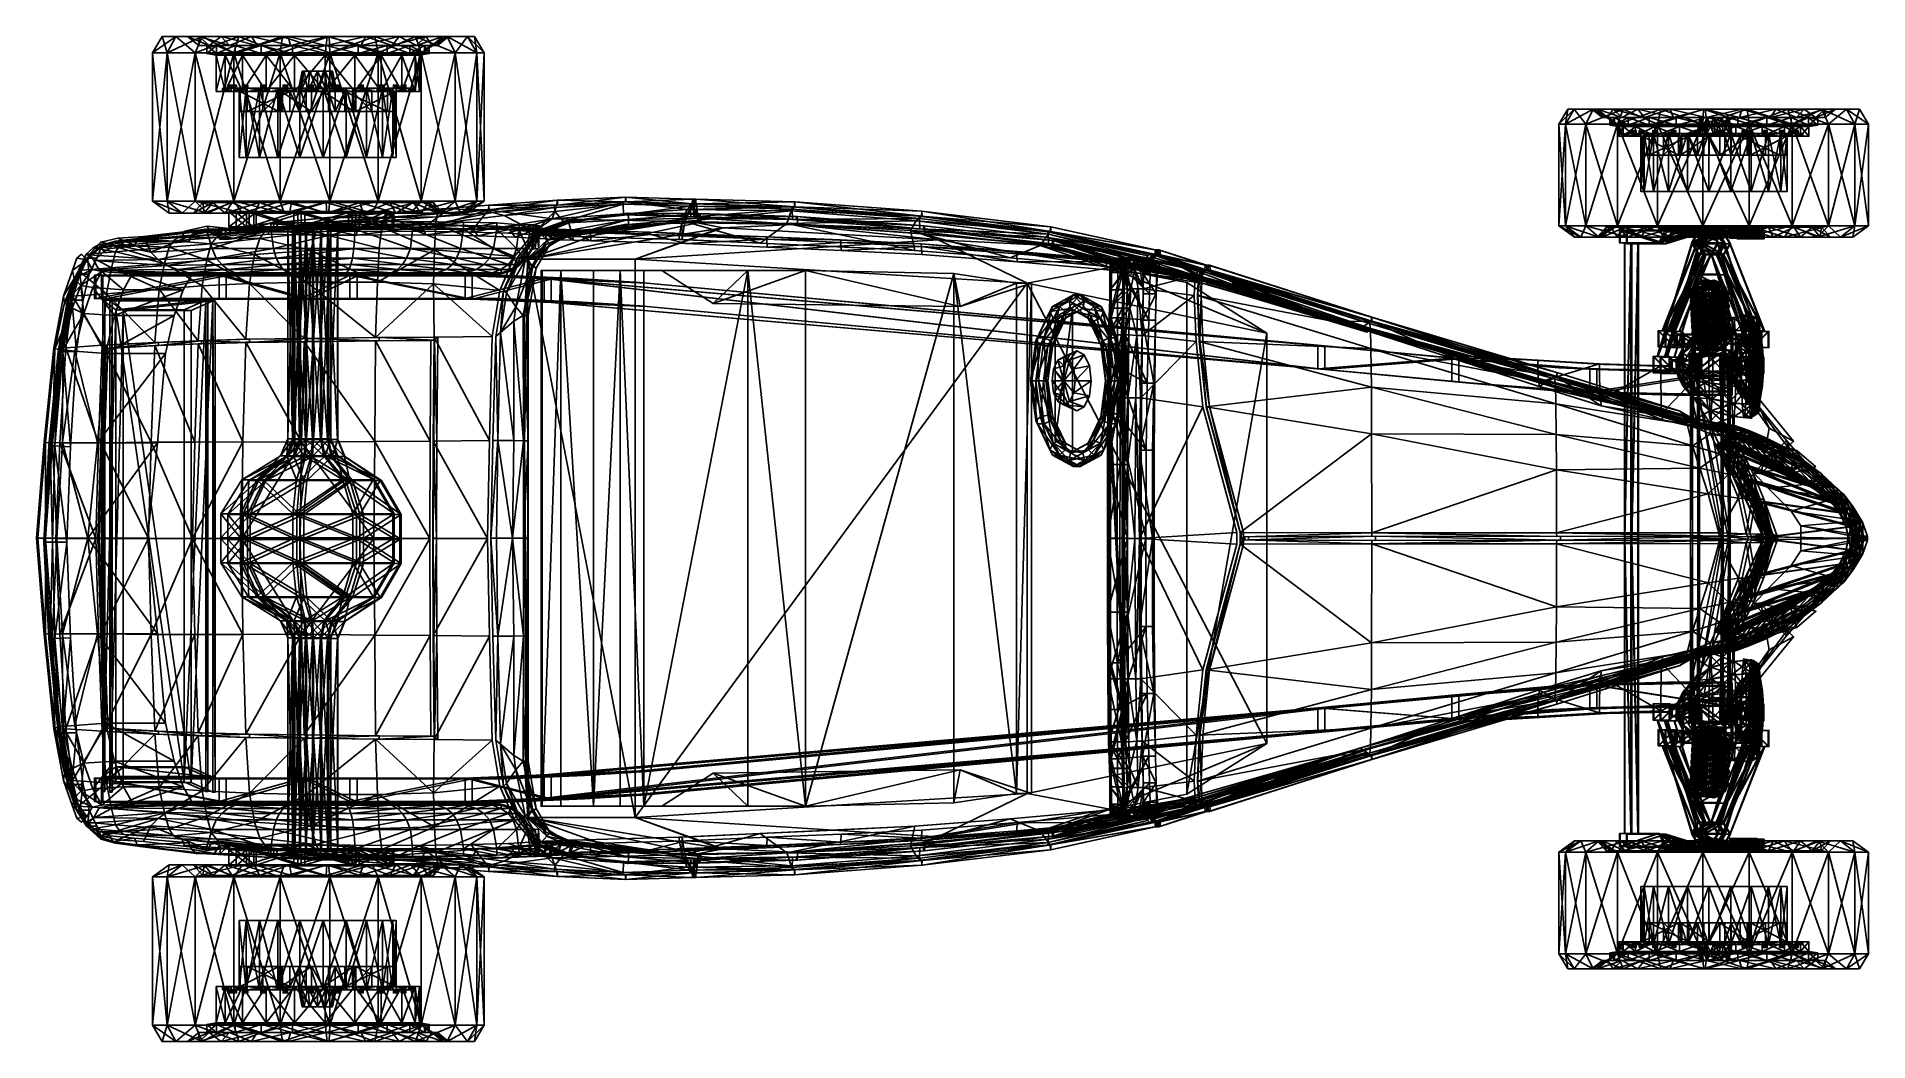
# Model space of a CAD drawing. Extents: x -3.63 to -0.02, y -0.99 to 0.99.
import ezdxf

# ---------------------------------------------------------------- set-up
doc = ezdxf.new("R2010")
doc.units = 0
doc.layers.get('0').update_dxf_attribs({"linetype": 'CONTINUOUS'})

# ---------------------------------------------------------------- blocks, each defined once
blk = doc.blocks.new('CAR')
at = {"color": 0, "linetype": 'BYBLOCK'}
mesh = blk.add_polyface(dxfattribs=at)
corners = [(-106.8, 19.27, 43.36), (-105.67, 21.92, 42.94), (-111.88, 22.44, 42.13), (-111.95, 19.79, 43), (-116.31, 19.93, 42.49), (-116.45, 15.62, 43.1), (-111.9, 15.66, 43.67), (-107.41, 15.71, 43.84), (-112.24, 0.05, 44.38), (-116.57, 0.05, 43.82), (-116.5, 7.56, 43.57), (-112.22, 7.6, 44.15), (-112, 0.05, 44.37), (-107.77, 0.05, 44.2), (-111.97, 7.6, 44.13), (-107.62, 7.65, 44.02), (-112.15, 15.41, 43.68), (-116.45, 15.37, 43.1), (-101.87, 24.64, 41.92), (-97.24, 25.97, 40.58), (-102.55, 25.4, 40.82), (-102.58, 25.72, 40.13), (-97.27, 26.16, 39.89), (-102.61, 25.9, 39.45), (-111.78, 24.44, 41.23), (-106.47, 25.09, 41.01), (-107.39, 25.34, 40.35), (-111.69, 25, 40.33), (-115.8, 24.68, 39.85), (-115.67, 24.93, 39.15), (-111.61, 25.25, 39.64), (-115.97, 24.18, 40.7), (-121.09, 23.81, 39.2), (-116.16, 22.56, 41.63), (-120.81, 24.31, 38.51), (-107.92, 25.53, 39.69), (-120.58, 24.56, 37.86), (-104.1, 23.83, 42.39)]
mesh.append_faces([[corners[k] for k in face] for face in [(0, 2, 3), (3, 5, 6), (3, 7, 0), (29, 27, 30)]], dxfattribs={"vtx0": -1, "color": 0})
mesh.append_faces([[corners[k] for k in face] for face in [(4, 5, 3), (6, 7, 3), (8, 10, 11), (18, 19, 20), (21, 22, 23), (20, 19, 21), (24, 26, 27), (35, 27, 26), (23, 26, 21), (21, 25, 20), (36, 28, 29), (37, 20, 25)]], dxfattribs={"vtx0": -1, "vtx1": -1, "color": 0})
mesh.append_faces([[corners[k] for k in face] for face in [(17, 11, 10), (28, 27, 29), (24, 28, 31), (32, 33, 31), (31, 28, 34), (4, 2, 33), (33, 2, 31)]], dxfattribs={"vtx0": -1, "vtx1": -1, "vtx2": -1, "color": 0})
mesh.append_faces([[corners[k] for k in face] for face in [(14, 13, 15), (15, 6, 14), (24, 25, 26), (21, 26, 25), (31, 2, 24), (1, 24, 2), (24, 37, 25)]], dxfattribs={"vtx0": -1, "vtx2": -1, "color": 0})
mesh.append_faces([[corners[k] for k in face] for face in [(12, 13, 14), (16, 11, 17), (30, 27, 35), (18, 20, 37)]], dxfattribs={"vtx1": -1, "color": 0})
mesh.append_faces([[corners[k] for k in face] for face in [(0, 1, 2), (8, 9, 10), (15, 7, 6), (24, 27, 28), (1, 37, 24)]], dxfattribs={"vtx1": -1, "vtx2": -1, "color": 0})
mesh.append_faces([[corners[k] for k in face] for face in [(23, 35, 26), (4, 3, 2)]], dxfattribs={"vtx2": -1, "color": 0})
mesh = blk.add_polyface(dxfattribs=at)
corners = [(-59.5, 21.07, 38.63), (-59.5, 21.07, 39.13), (-59.48, 20.68, 38.64), (-59.48, 20.68, 39.14), (-59.52, 17.9, 38.45), (-59.52, 17.9, 38.95), (-59.59, 15.84, 38.8), (-59.59, 15.84, 38.3), (-59.46, 19.34, 39.09), (-74.26, 24.86, 39.52), (-64.28, 23.66, 39.06), (-74.3, 25.05, 38.83), (-64.31, 23.84, 38.37), (-64.25, 22.91, 39.68), (-56.67, 21.78, 39.33), (-74.24, 24.05, 40.14), (-56.53, 21.96, 38.7), (-56.4, 22.07, 38.01), (-64.34, 23.84, 37.68), (-74.33, 25.05, 38.14), (-59.64, 10.96, 37.6), (-59.64, 10.96, 38.1), (-59.67, 5.78, 36.87), (-59.67, 5.78, 37.37), (-59.68, 0.05, 36.61), (-59.68, 0.05, 37.11), (-97.21, 25.16, 41.28), (-97.24, 25.97, 40.58), (-101.87, 24.64, 41.92), (-92, 24.99, 40.96), (-92.05, 25.81, 40.34), (-92.09, 25.99, 39.65), (-92.12, 25.99, 38.96), (-97.3, 26.16, 39.2), (-97.27, 26.16, 39.89), (-91.84, 25.99, 39.64), (-84.16, 25.78, 39.28), (-84.19, 25.78, 38.6), (-91.87, 25.99, 38.95), (-91.8, 25.81, 40.33), (-84.13, 25.59, 39.97), (-91.75, 24.99, 40.95), (-84.1, 24.78, 40.6), (-102.61, 25.9, 39.45), (-102.58, 25.72, 40.13)]
mesh.append_faces([[corners[k] for k in face] for face in [(26, 27, 28), (41, 40, 39), (31, 27, 30), (43, 34, 33)]], dxfattribs={"vtx0": -1, "vtx1": -1, "color": 0})
mesh.append_faces([[corners[k] for k in face] for face in [(9, 10, 11), (12, 11, 10), (15, 10, 9), (16, 12, 10), (12, 17, 18), (11, 12, 18), (26, 30, 27), (33, 34, 31), (35, 36, 37), (36, 39, 40), (31, 34, 27), (44, 27, 34), (9, 40, 42), (36, 11, 19), (40, 9, 36), (11, 36, 9)]], dxfattribs={"vtx0": -1, "vtx1": -1, "vtx2": -1, "color": 0})
mesh.append_faces([[corners[k] for k in face] for face in [(0, 1, 2), (3, 2, 1), (5, 4, 8), (7, 6, 20), (21, 20, 6), (22, 23, 24), (25, 24, 23), (29, 30, 26)]], dxfattribs={"vtx1": -1, "color": 0})
mesh.append_faces([[corners[k] for k in face] for face in [(13, 14, 10), (15, 13, 10), (18, 19, 11), (35, 39, 36), (41, 42, 40), (42, 15, 9), (19, 37, 36)]], dxfattribs={"vtx1": -1, "vtx2": -1, "color": 0})
mesh.append_faces([[corners[k] for k in face] for face in [(4, 5, 6), (6, 7, 4), (20, 21, 23), (23, 22, 20), (31, 32, 33), (37, 38, 35)]], dxfattribs={"vtx2": -1, "color": 0})
mesh = blk.add_polyface(dxfattribs=at)
corners = [(-126.51, 15.51, 39.33), (-121.99, 15.56, 41.55), (-126.22, 19.82, 38.83), (-121.79, 19.93, 40.91), (-121.47, 22.37, 40.09), (-125.85, 22.07, 38.19), (-116.16, 22.56, 41.63), (-121.09, 23.81, 39.2), (-115.97, 24.18, 40.7), (-120.81, 24.31, 38.51), (-125.42, 23.32, 37.43), (-125.06, 23.82, 36.81), (-128.8, 23.39, 34.74), (-129.19, 22.89, 35.27), (-128.39, 23.71, 34.19), (-124.67, 24.15, 36.17), (-130.22, 15.38, 36.64), (-129.91, 19.64, 36.22), (-129.55, 21.64, 35.74), (-120.58, 24.56, 37.86), (-115.8, 24.68, 39.85), (-130.64, 0.05, 37.18), (-130.46, 7.51, 36.99), (-126.75, 7.53, 39.7), (-126.83, 0.05, 39.94), (-126.51, 15.26, 39.33), (-130.22, 15.13, 36.64), (-121.99, 15.31, 41.55), (-122.19, 7.5, 42.01), (-131.76, 23.38, 31.81), (-132.11, 23.13, 32.1), (-116.45, 15.62, 43.1), (-116.31, 19.93, 42.49), (-116.45, 15.37, 43.1), (-116.5, 7.56, 43.57), (-116.57, 0.05, 43.82), (-122.29, 0.05, 42.25)]
mesh.append_faces([[corners[k] for k in face] for face in [(2, 1, 3), (3, 5, 2), (14, 11, 15), (17, 0, 2), (2, 18, 17), (15, 9, 19), (21, 23, 24), (25, 23, 26), (27, 28, 25), (29, 12, 14), (3, 31, 32), (33, 34, 27), (24, 28, 36), (32, 4, 3)]], dxfattribs={"vtx0": -1, "vtx1": -1, "color": 0})
mesh.append_faces([[corners[k] for k in face] for face in [(3, 4, 5), (4, 6, 7), (8, 9, 7), (10, 11, 12), (10, 12, 13), (12, 11, 14), (5, 4, 10), (10, 4, 7), (7, 9, 11), (7, 11, 10), (18, 5, 13), (13, 5, 10), (2, 5, 18), (11, 9, 15), (9, 20, 19), (21, 22, 23), (26, 23, 22), (25, 28, 23), (13, 12, 30), (27, 34, 28), (35, 28, 34), (24, 23, 28), (32, 6, 4)]], dxfattribs={"vtx0": -1, "vtx1": -1, "vtx2": -1, "color": 0})
mesh.append_faces([[corners[k] for k in face] for face in [(0, 1, 2), (16, 0, 17), (1, 31, 3), (35, 36, 28)]], dxfattribs={"vtx1": -1, "vtx2": -1, "color": 0})
mesh = blk.add_polyface(dxfattribs=at)
corners = [(-133.23, 19.38, 33.07), (-132.81, 21.38, 32.71), (-136.93, 21.03, 28.62), (-137.33, 19.03, 28.85), (-136.29, 22.78, 28.25), (-132.11, 23.13, 32.1), (-135.97, 23.03, 28.08), (-131.76, 23.38, 31.81), (-132.45, 22.63, 32.4), (-136.61, 22.28, 28.44), (-137.65, 15.03, 29.03), (-133.58, 15.25, 33.37), (-134.05, 0.05, 33.78), (-138, 0.05, 29.54), (-137.76, 7.46, 29.41), (-133.86, 7.5, 33.61), (-133.58, 15, 33.37), (-137.49, 14.78, 29.19), (-130.22, 15.38, 36.64), (-129.91, 19.64, 36.22), (-130.64, 0.05, 37.18), (-130.46, 7.51, 36.99), (-130.22, 15.13, 36.64), (-128.8, 23.39, 34.74), (-129.19, 22.89, 35.27), (-129.55, 21.64, 35.74), (-139.5, 20.84, 25.35), (-139.97, 18.84, 25.34), (-140.48, 14.84, 25.3), (-137.94, 7.46, 29.19), (-140.93, 7.46, 25.27), (-141.24, 0.05, 25.25), (-138.16, 0.05, 29.31), (-138.36, 22.59, 25.66), (-137.88, 22.84, 26), (-138.9, 22.09, 25.51)]
mesh.append_faces([[corners[k] for k in face] for face in [(3, 26, 27)]], dxfattribs={"vtx0": -1, "color": 0})
mesh.append_faces([[corners[k] for k in face] for face in [(0, 2, 3), (6, 5, 7), (3, 11, 0), (16, 15, 17), (17, 15, 14), (0, 18, 19), (22, 21, 16), (19, 1, 0), (27, 10, 3), (33, 4, 34), (26, 2, 35)]], dxfattribs={"vtx0": -1, "vtx1": -1, "color": 0})
mesh.append_faces([[corners[k] for k in face] for face in [(0, 1, 2), (4, 5, 6), (8, 5, 4), (8, 4, 9), (2, 1, 9), (9, 1, 8), (12, 14, 15), (20, 15, 21), (16, 21, 15), (5, 23, 7), (24, 5, 8), (1, 25, 8), (8, 25, 24), (19, 25, 1), (3, 2, 26), (34, 4, 6), (9, 4, 33), (35, 2, 9)]], dxfattribs={"vtx0": -1, "vtx1": -1, "vtx2": -1, "color": 0})
mesh.append_faces([[corners[k] for k in face] for face in [(29, 28, 30), (30, 32, 29), (9, 33, 35)]], dxfattribs={"vtx0": -1, "vtx2": -1, "color": 0})
mesh.append_faces([[corners[k] for k in face] for face in [(28, 10, 27), (31, 32, 30)]], dxfattribs={"vtx1": -1, "color": 0})
mesh.append_faces([[corners[k] for k in face] for face in [(10, 11, 3), (11, 18, 0), (20, 12, 15)]], dxfattribs={"vtx1": -1, "vtx2": -1, "color": 0})
mesh.append_faces([[corners[k] for k in face] for face in [(12, 13, 14), (29, 10, 28)]], dxfattribs={"vtx2": -1, "color": 0})
mesh = blk.add_polyface(dxfattribs=at)
corners = [(-57.86, 19.4, 42.74), (-57.29, 19.4, 42.73), (-57.54, 20.87, 42.17), (-58.18, 20.74, 42.25), (-58.2, 17.9, 42.24), (-57.95, 17.9, 42.24), (-58.27, 15.84, 42.56), (-58.2, 17.9, 42.74), (-57.93, 17.9, 43.05), (-57.39, 15.8, 43.18), (-58.15, 19.34, 42.42), (-58.45, 20.68, 41.55), (-58.2, 20.74, 41.55), (-58.15, 19.34, 41.92), (-57.9, 19.4, 41.92), (-58.71, 21.28, 41.44), (-58.96, 21.28, 41.44), (-58.45, 20.68, 42.05), (-58.96, 21.28, 41.76), (-59.48, 20.68, 38.64), (-59.48, 20.68, 39.14), (-59.46, 19.34, 39.09), (-59.46, 19.34, 38.59), (-59.52, 17.9, 38.45), (-64.28, 23.66, 39.06), (-56.67, 21.78, 39.33), (-56.53, 21.96, 38.7), (-56.4, 22.07, 38.01), (-64.31, 23.84, 38.37), (-64.34, 23.84, 37.68), (-56.26, 22.05, 37.31), (-58.43, 19.34, 37.65), (-58.5, 17.9, 37.51), (-59.5, 21.07, 38.63), (-58.58, 21.04, 37.71), (-58.47, 20.68, 37.71), (-56.88, 19.4, 42.22), (-57.17, 20.9, 41.79), (-57.64, 21.62, 41.04), (-58.62, 21.53, 41.66), (-58.8, 21.42, 41.76)]
mesh.append_faces([[corners[k] for k in face] for face in [(0, 2, 3), (1, 8, 9), (0, 7, 8), (15, 11, 16), (29, 27, 30), (34, 19, 35), (22, 35, 19), (10, 3, 17), (2, 38, 39), (13, 5, 4), (40, 17, 3), (3, 39, 40)]], dxfattribs={"vtx0": -1, "color": 0})
mesh.append_faces([[corners[k] for k in face] for face in [(31, 23, 32)]], dxfattribs={"vtx0": -1, "vtx1": -1, "color": 0})
mesh.append_faces([[corners[k] for k in face] for face in [(24, 25, 26)]], dxfattribs={"vtx0": -1, "vtx2": -1, "color": 0})
mesh.append_faces([[corners[k] for k in face] for face in [(4, 5, 6), (0, 8, 1), (10, 7, 0), (11, 12, 13), (14, 13, 12), (11, 17, 16), (18, 16, 17), (22, 21, 23), (22, 23, 31), (33, 19, 34), (4, 7, 13), (10, 13, 7), (1, 36, 2), (18, 17, 40), (2, 39, 3)]], dxfattribs={"vtx1": -1, "color": 0})
mesh.append_faces([[corners[k] for k in face] for face in [(26, 27, 28)]], dxfattribs={"vtx1": -1, "vtx2": -1, "color": 0})
mesh.append_faces([[corners[k] for k in face] for face in [(0, 1, 2), (7, 4, 6), (15, 12, 11), (19, 20, 21), (21, 22, 19), (22, 31, 35), (10, 0, 3), (13, 10, 17), (17, 11, 13), (2, 37, 38), (13, 14, 5)]], dxfattribs={"vtx2": -1, "color": 0})
mesh = blk.add_polyface(dxfattribs=at)
corners = [(-57.08, 10.95, 43.17), (-56.98, 15.8, 42.67), (-57.39, 15.8, 43.18), (-52.27, 10.26, 42.88), (-52.8, 15.33, 42.41), (-57.29, 19.4, 42.73), (-56.88, 19.4, 42.22), (-49.39, 0.51, 42.94), (-49.39, -0.4, 42.94), (-49.02, 0.18, 42.98), (-49.64, 0.51, 42.95), (-57.19, 0.05, 43.43), (-49.64, -0.4, 42.95), (-39.28, 16.34, 39.78), (-39.23, 14.78, 40.91), (-24.93, 12.05, 38.87), (-52.86, 20.45, 40.6), (-57.64, 21.62, 41.04), (-57.17, 20.9, 41.79), (-56.41, 21.71, 39.32), (-52.64, 20.8, 38.9), (-56.28, 21.89, 38.69), (-52.6, 20.81, 38.52), (-56.76, 21.67, 40.06), (-52.61, 20.45, 40.58), (-52.39, 20.8, 38.88), (-39.35, 16.72, 38.28), (-52.69, 18.88, 41.96), (-56.15, 22.07, 37.99), (-52.51, 20.84, 37.83), (-56.01, 22.05, 37.3), (-52.4, 20.87, 37.07), (-39.43, 16.91, 36.41), (-25.08, 12.61, 35.69), (-52.15, 20.87, 37.06), (-24.99, 12.43, 37.62), (-39.2, 11.78, 41.41), (-24.88, 10.49, 39.93), (-52.94, 18.88, 41.98), (-52.55, 15.33, 42.4), (-39.17, 0.47, 42.09), (-39.16, 0.21, 42.34), (-52.02, 10.26, 42.87), (-39.18, 8.16, 41.84), (-57.54, 20.87, 42.17)]
mesh.append_faces([[corners[k] for k in face] for face in [(10, 11, 12)]], dxfattribs={"color": 0})
mesh.append_faces([[corners[k] for k in face] for face in [(5, 1, 6), (3, 11, 10), (27, 13, 24), (30, 29, 31), (44, 6, 18)]], dxfattribs={"vtx0": -1, "color": 0})
mesh.append_faces([[corners[k] for k in face] for face in [(0, 4, 1), (13, 14, 15), (19, 20, 21), (28, 29, 30), (32, 26, 33), (38, 1, 4), (42, 36, 39), (6, 16, 18)]], dxfattribs={"vtx0": -1, "vtx1": -1, "color": 0})
mesh.append_faces([[corners[k] for k in face] for face in [(25, 13, 26), (13, 35, 26), (36, 37, 14), (14, 39, 36), (42, 43, 36)]], dxfattribs={"vtx0": -1, "vtx1": -1, "vtx2": -1, "color": 0})
mesh.append_faces([[corners[k] for k in face] for face in [(0, 3, 4), (21, 20, 22), (20, 19, 23), (23, 16, 20), (26, 32, 34), (26, 34, 25), (22, 28, 21), (40, 9, 41), (43, 7, 40)]], dxfattribs={"vtx0": -1, "vtx2": -1, "color": 0})
mesh.append_faces([[corners[k] for k in face] for face in [(7, 8, 9), (17, 16, 23), (24, 13, 25), (6, 1, 38)]], dxfattribs={"vtx1": -1, "color": 0})
mesh.append_faces([[corners[k] for k in face] for face in [(0, 11, 3), (27, 14, 13), (22, 29, 28), (27, 39, 14), (42, 7, 43), (38, 16, 6)]], dxfattribs={"vtx1": -1, "vtx2": -1, "color": 0})
mesh.append_faces([[corners[k] for k in face] for face in [(0, 1, 2), (16, 17, 18), (40, 7, 9)]], dxfattribs={"vtx2": -1, "color": 0})
mesh = blk.add_polyface(dxfattribs=at)
corners = [(-57.39, 15.8, 43.18), (-58.02, 15.84, 43.37), (-58.1, 10.96, 43.69), (-57.47, 10.95, 43.55), (-58.02, 15.84, 42.56), (-58.27, 15.84, 42.56), (-57.95, 17.9, 42.24), (-58.27, 15.84, 43.06), (-58.2, 17.9, 42.74), (-58.08, 10.96, 42.88), (-58.33, 10.96, 42.88), (-57.93, 17.9, 43.05), (-58.33, 10.96, 43.38), (-57.08, 10.95, 43.17), (-56.98, 15.8, 42.67), (-57.29, 19.4, 42.73), (-58.15, 0.05, 43.94), (-57.56, 0.05, 43.81), (-58.13, 5.78, 43.88), (-58.35, 5.78, 43.08), (-58.1, 5.78, 43.08), (-58.12, 0.05, 43.14), (-58.37, 0.05, 43.14), (-58.37, 0.05, 43.64), (-58.35, 5.78, 43.58), (-57.19, 0.05, 43.43), (-59.59, 15.84, 38.3), (-58.59, 15.84, 37.36), (-58.5, 17.9, 37.51), (-59.52, 17.9, 38.45), (-59.64, 10.96, 37.6), (-58.66, 10.96, 36.65), (-59.67, 5.78, 36.87), (-59.68, 0.05, 36.61), (-58.7, 5.78, 35.92), (-58.71, 0.05, 35.66), (-58.7, -5.67, 35.92)]
mesh.append_faces([[corners[k] for k in face] for face in [(1, 0, 11), (16, 17, 18)]], dxfattribs={"color": 0})
mesh.append_faces([[corners[k] for k in face] for face in [(0, 2, 3), (7, 11, 8), (1, 12, 2), (13, 0, 3), (18, 23, 16), (3, 18, 17), (3, 25, 13), (24, 2, 12), (27, 30, 31), (34, 33, 35), (33, 36, 35), (32, 31, 30)]], dxfattribs={"vtx0": -1, "color": 0})
mesh.append_faces([[corners[k] for k in face] for face in [(26, 28, 29)]], dxfattribs={"vtx0": -1, "vtx1": -1, "color": 0})
mesh.append_faces([[corners[k] for k in face] for face in [(4, 5, 6), (7, 12, 1), (10, 12, 5), (7, 5, 12), (0, 14, 15), (22, 23, 19), (24, 19, 23), (24, 23, 18), (2, 18, 3), (17, 25, 3), (10, 9, 19), (20, 19, 9), (26, 30, 27), (32, 33, 34)]], dxfattribs={"vtx1": -1, "color": 0})
mesh.append_faces([[corners[k] for k in face] for face in [(0, 1, 2), (5, 7, 8), (5, 4, 9), (9, 10, 5), (7, 1, 11), (19, 20, 21), (21, 22, 19), (19, 24, 12), (12, 10, 19), (24, 18, 2), (26, 27, 28), (32, 34, 31)]], dxfattribs={"vtx2": -1, "color": 0})
mesh = blk.add_polyface(dxfattribs=at)
corners = [(-13.07, 3.5, 39.64), (-10.71, 3.16, 39.31), (-11.5, 5.03, 39.1), (-13.71, 5.49, 39.35), (-14.29, 7.24, 39.01), (-12.17, 6.6, 38.78), (-12.89, 8.16, 38.07), (-14.7, 8.89, 38.21), (-12.25, 0.47, 39.85), (-10.13, 0.41, 39.55), (-9.98, 0.16, 39.74), (-12.23, 0.22, 40.1), (-14.75, 9.45, 34.46), (-14.98, 9.45, 34.78), (-14.98, 9.45, 34.91), (-14.9, 9.45, 35.22), (-12.73, 9.02, 34.84), (-13, 8.78, 37.07), (-14.81, 9.27, 37.15), (-24.93, 12.05, 38.87), (-39.23, 14.78, 40.91), (-24.88, 10.49, 39.93), (-25.08, 12.61, 35.69), (-39.35, 16.72, 38.28), (-24.99, 12.43, 37.62), (-39.28, 16.34, 39.78), (-39.17, 0.47, 42.09), (-24.83, 0.49, 41.06), (-24.84, 5.36, 40.81), (-39.18, 8.16, 41.84), (-39.2, 11.78, 41.41), (-24.86, 8.11, 40.43), (-24.82, 0.19, 41.31), (-39.16, 0.21, 42.34)]
mesh.append_faces([[corners[k] for k in face] for face in [(4, 6, 7), (1, 8, 9), (11, 9, 8), (15, 16, 12), (17, 7, 6), (18, 19, 7), (0, 27, 8)]], dxfattribs={"vtx0": -1, "color": 0})
mesh.append_faces([[corners[k] for k in face] for face in [(0, 2, 3), (5, 3, 2), (11, 27, 32), (21, 31, 4), (4, 31, 3), (26, 32, 27)]], dxfattribs={"vtx0": -1, "vtx1": -1, "color": 0})
mesh.append_faces([[corners[k] for k in face] for face in [(22, 23, 24), (26, 28, 29), (30, 31, 21), (30, 29, 31), (31, 29, 28), (24, 19, 18), (15, 22, 24), (28, 27, 0), (28, 3, 31)]], dxfattribs={"vtx0": -1, "vtx1": -1, "vtx2": -1, "color": 0})
mesh.append_faces([[corners[k] for k in face] for face in [(0, 1, 2), (17, 15, 18), (19, 20, 21), (24, 18, 15), (28, 0, 3), (21, 4, 7), (21, 7, 19)]], dxfattribs={"vtx0": -1, "vtx2": -1, "color": 0})
mesh.append_faces([[corners[k] for k in face] for face in [(10, 9, 11)]], dxfattribs={"vtx1": -1, "color": 0})
mesh.append_faces([[corners[k] for k in face] for face in [(4, 3, 5), (0, 8, 1), (17, 16, 15), (18, 7, 17), (25, 19, 24), (26, 27, 28), (33, 32, 26)]], dxfattribs={"vtx1": -1, "vtx2": -1, "color": 0})
mesh.append_faces([[corners[k] for k in face] for face in [(4, 5, 6), (12, 13, 14), (14, 15, 12), (11, 8, 27)]], dxfattribs={"vtx2": -1, "color": 0})
at = {"color": 254, "linetype": 'BYBLOCK'}
mesh = blk.add_polyface(dxfattribs=at)
corners = [(-10.71, 3.16, 39.31), (-9.67, 3.13, 38.73), (-10.48, 4.99, 38.52), (-11.5, 5.03, 39.1), (-12.17, 6.6, 38.78), (-11.23, 6.52, 38.25), (-11.5, -4.93, 39.1), (-12.17, -6.49, 38.78), (-11.23, -6.41, 38.25), (-10.48, -4.89, 38.52), (-9.67, -3.03, 38.73), (-10.71, -3.05, 39.31), (-8.53, -0.05, 38.95), (-9.98, -0.05, 39.74), (-8.66, -0.26, 38.87), (-10.13, -0.3, 39.55), (-10.13, 0.41, 39.55), (-8.66, 0.36, 38.87), (-9.98, 0.16, 39.74), (-8.53, 0.16, 38.95), (-8.81, -0.05, 36.5), (-8.44, -0.05, 36.48), (-8.81, 0.16, 36.5), (-8.44, 0.16, 36.48), (-8.34, -0.05, 37.23), (-8.34, 0.16, 37.23), (-8.8, 0.16, 36.75), (-8.8, -0.05, 36.75), (-10.3, 4.87, 36.9), (-11.05, 6.28, 36.65), (-11.11, 4.83, 36.44), (-11.91, 6.2, 36.2), (-10.15, 3.01, 36.38), (-9.78, 3.01, 36.37), (-11.12, 4.79, 36.19), (-10.75, 4.79, 36.17), (-11.17, 7.98, 36.06), (-11.89, 8.42, 36.68), (-11.27, 7.63, 36.68), (-11.98, 7.98, 37.58), (-10.14, 3.03, 36.63), (-9.49, 3.06, 37.1), (-11.05, -6.17, 36.65), (-10.3, -4.76, 36.9), (-11.11, -4.72, 36.44), (-11.91, -6.09, 36.2), (-11.12, -4.68, 36.19), (-10.75, -4.68, 36.17), (-10.15, -2.9, 36.38), (-9.78, -2.9, 36.37), (-11.89, -8.31, 36.68), (-11.17, -7.88, 36.06), (-11.27, -7.52, 36.68), (-11.98, -7.87, 37.58), (-10.14, -2.93, 36.63), (-9.49, -2.95, 37.1), (-11.8, 7.32, 35.94), (-11.69, 7.58, 35.52), (-12.38, 7.15, 35.51), (-12.4, 7.34, 35.23), (-11.92, 6.12, 35.96), (-11.55, 6.12, 35.94), (-12.39, 7.05, 35.28), (-12.02, 7.05, 35.27), (-12.41, 7.18, 35.02), (-11.69, -7.47, 35.52), (-11.8, -7.21, 35.94), (-12.38, -7.04, 35.51), (-12.4, -7.23, 35.23), (-12.39, -6.94, 35.28), (-12.02, -6.94, 35.27), (-11.92, -6.01, 35.96), (-11.55, -6.01, 35.94), (-12.41, -7.07, 35.02), (-11.68, -8.49, 34.5), (-10.94, -8.05, 34.16), (-11.68, 8.6, 34.5), (-10.94, 8.16, 34.16), (-12.73, 9.02, 34.84), (-13, 8.78, 37.07), (-12.73, -8.92, 34.84), (-13, -8.68, 37.07), (-12.89, -8.05, 38.07), (-10.52, -6.29, 37.23), (-9.77, -4.82, 37.49), (-9.03, -2.99, 37.7), (-8.02, -0.19, 37.84), (-9.03, 3.1, 37.7), (-8.02, 0.29, 37.84), (-10.52, 6.4, 37.23), (-12.89, 8.16, 38.07), (-9.77, 4.93, 37.49), (-7.98, 0.16, 37.84), (-7.98, -0.05, 37.84), (-10.49, -7.54, 28.4), (-11.46, -7.67, 33.83), (-10.99, -7.29, 28.44), (-12.09, -7.4, 33.66), (-11.46, 7.77, 33.83), (-10.49, 7.64, 28.4), (-10.99, 7.39, 28.44), (-12.09, 7.51, 33.66), (-11.98, 7.28, 33.46), (-11.6, 7.28, 33.44), (-10.61, 7.14, 28.44), (-10.98, 7.14, 28.46), (-10.98, -7.04, 28.46), (-10.61, -7.04, 28.44), (-11.6, -7.17, 33.44), (-11.98, -7.17, 33.46), (-11.39, -8.72, 28.36), (-10.37, -8.24, 28.33), (-10.02, -7.74, 28.35), (-10.02, 7.85, 28.35), (-10.37, 8.35, 28.33), (-11.39, 8.83, 28.36), (-9.98, -6.8, 24.46), (-8.76, -6.22, 21.06), (-9.48, -7.05, 24.41), (-8.26, -6.47, 20.99), (-8.15, -7.15, 20.82), (-9.38, -7.74, 24.3), (-8.94, -7.76, 20.8), (-10.21, -8.3, 24.3), (-9.02, -7.24, 24.33), (-7.8, -6.63, 20.89), (-8.76, 6.33, 21.06), (-9.98, 6.91, 24.46), (-9.48, 7.15, 24.41), (-8.26, 6.57, 20.99), (-9.38, 7.84, 24.3), (-9.02, 7.35, 24.33), (-8.15, 7.26, 20.82), (-7.8, 6.73, 20.89), (-8.94, 7.87, 20.8), (-10.21, 8.41, 24.3), (-9.98, 6.66, 24.5), (-9.6, 6.66, 24.48), (-8.75, 6.08, 21.12), (-8.38, 6.08, 21.1), (-8.75, -5.98, 21.12), (-8.38, -5.98, 21.1), (-9.6, -6.55, 24.48), (-9.98, -6.55, 24.5), (-6.75, -5.21, 16.8), (-4.84, -3.98, 13.86), (-6.25, -5.49, 16.7), (-4.43, -4.24, 13.75), (-4.84, 4.09, 13.86), (-6.75, 5.32, 16.8), (-6.25, 5.6, 16.7), (-4.43, 4.34, 13.75), (-6.74, 5.04, 16.91), (-6.37, 5.04, 16.9), (-4.75, 3.82, 13.94), (-4.38, 3.82, 13.92), (-4.75, -3.71, 13.94), (-4.38, -3.71, 13.92), (-6.37, -4.94, 16.9), (-6.74, -4.94, 16.91), (-2.87, 1.99, 11.25), (-2.49, 1.99, 11.24), (-2.01, 0.98, 10.92), (-2.38, 0.98, 10.94), (-2.39, 1.03, 10.71), (-2.88, 2.17, 11.07), (-2.34, 2.34, 10.83), (-1.95, 1.09, 10.43), (-3.34, 3.92, 11.51), (-2.4, 2.82, 10.31), (-3.34, 3.2, 9.93), (-4.32, 4.38, 11.37), (-2.2, 0.06, 10.87), (-1.82, 0.05, 10.86), (-2.01, -0.87, 10.92), (-2.38, -0.87, 10.94), (-2.87, -1.89, 11.25), (-2.49, -1.89, 11.24), (-2.4, -2.71, 10.31), (-3.34, -3.81, 11.51), (-3.34, -3.09, 9.93), (-4.32, -4.28, 11.37), (-2.39, -0.92, 10.71), (-2.21, 0.06, 10.66), (-1.95, -0.99, 10.43), (-1.72, 0.06, 10.37), (-2.88, -2.06, 11.07), (-2.34, -2.23, 10.83), (-2.83, -3.34, 11.69), (-2.1, -2.38, 10.68), (-2.83, 3.45, 11.69), (-2.1, 2.49, 10.68), (-4.57, -4.95, 13.49), (-5.55, -5.55, 13.34), (-3.53, -2.85, 11.91), (-3.16, -3.17, 11.78), (-3.02, -2.57, 12), (-3.39, -2.57, 12.02), (-4.57, 5.05, 13.49), (-5.55, 5.66, 13.34), (-3.53, 2.96, 11.91), (-3.16, 3.27, 11.78), (-3.39, 2.68, 12.02), (-3.02, 2.68, 12), (-5.81, -5.64, 16.63), (-6.12, -6.11, 16.56), (-4.12, -4.41, 13.68), (-7.02, -6.8, 16.52), (-6.12, 6.21, 16.56), (-5.81, 5.74, 16.63), (-4.12, 4.52, 13.68), (-7.02, 6.91, 16.52), (-1, 0.19, 9.1), (-1, -0.08, 9.1), (-1.38, 0.28, 8.25), (-1.38, -0.18, 8.25), (-1.37, -1.2, 9.29), (-1.61, -1.3, 8.52), (-1.37, 1.31, 9.29), (-1.61, 1.41, 8.52), (-1.63, 1.17, 10.18), (-1.33, 0.06, 10.05), (-1.63, -1.06, 10.18)]
mesh.append_faces([[corners[k] for k in face] for face in [(62, 63, 64), (73, 70, 69), (221, 213, 212), (212, 221, 213)]], dxfattribs={"color": 254})
mesh.append_faces([[corners[k] for k in face] for face in [(0, 2, 3), (5, 3, 2), (6, 8, 9), (9, 11, 6), (14, 13, 15), (15, 10, 14), (1, 16, 17), (18, 17, 16), (30, 29, 31), (38, 37, 39), (28, 40, 41), (42, 44, 45), (50, 52, 53), (54, 43, 55), (55, 27, 54), (26, 41, 40), (58, 57, 59), (65, 67, 68), (51, 74, 75), (45, 66, 42), (76, 36, 77), (37, 78, 79), (56, 31, 29), (80, 50, 81), (53, 81, 50), (8, 52, 83), (83, 9, 8), (53, 7, 82), (10, 84, 85), (14, 85, 86), (87, 17, 88), (38, 5, 89), (79, 39, 37), (91, 1, 87), (4, 39, 90), (2, 89, 5), (19, 88, 17), (86, 12, 14), (96, 95, 97), (98, 100, 101), (74, 110, 111), (111, 75, 74), (77, 114, 76), (115, 76, 114), (68, 95, 65), (70, 109, 108), (98, 59, 57), (102, 63, 103), (118, 117, 119), (122, 121, 123), (124, 120, 125), (126, 128, 129), (132, 131, 133), (130, 134, 135), (146, 145, 147), (148, 150, 151), (164, 166, 167), (168, 170, 171), (172, 174, 175), (180, 179, 181), (184, 183, 185), (187, 182, 184), (183, 167, 185), (172, 162, 173), (188, 178, 189), (169, 190, 191), (181, 192, 193), (195, 186, 187), (198, 171, 199), (165, 201, 166), (204, 192, 206), (193, 205, 207), (198, 209, 210), (208, 199, 211), (206, 179, 188), (147, 194, 195), (200, 151, 201), (168, 210, 190), (125, 205, 204), (207, 120, 122), (119, 144, 146), (149, 129, 150), (208, 133, 209), (132, 211, 134), (215, 216, 217), (218, 214, 219), (218, 221, 212), (221, 216, 213), (217, 178, 180), (189, 216, 222), (218, 191, 220), (169, 219, 170), (123, 111, 110), (112, 121, 124), (94, 116, 118), (130, 113, 131), (114, 135, 115), (127, 99, 128)]], dxfattribs={"vtx0": -1, "color": 254})
mesh.append_faces([[corners[k] for k in face] for face in [(4, 3, 5), (10, 11, 9), (12, 13, 14), (0, 16, 1), (20, 21, 22), (23, 22, 21), (28, 29, 30), (32, 33, 34), (35, 34, 33), (36, 37, 38), (46, 47, 48), (49, 48, 47), (44, 43, 54), (25, 41, 26), (48, 49, 20), (21, 20, 49), (56, 57, 58), (60, 61, 62), (63, 62, 61), (69, 70, 71), (72, 71, 70), (50, 74, 51), (67, 66, 45), (74, 50, 80), (53, 52, 8), (8, 7, 53), (9, 84, 10), (1, 17, 87), (90, 39, 79), (91, 89, 2), (93, 12, 86), (94, 95, 96), (113, 114, 77), (78, 76, 115), (97, 95, 68), (73, 109, 70), (64, 63, 102), (116, 117, 118), (120, 121, 122), (130, 131, 132), (136, 137, 138), (139, 138, 137), (144, 145, 146), (152, 153, 154), (155, 154, 153), (175, 174, 176), (177, 176, 174), (178, 179, 180), (182, 183, 184), (186, 182, 187), (163, 162, 172), (168, 190, 169), (179, 192, 181), (194, 186, 195), (202, 203, 160), (161, 160, 203), (192, 205, 193), (208, 209, 198), (145, 194, 147), (197, 196, 156), (157, 156, 196), (198, 210, 168), (205, 120, 207), (117, 144, 119), (132, 133, 208), (159, 158, 140), (141, 140, 158), (212, 213, 214), (215, 214, 213), (214, 215, 212), (213, 216, 215), (220, 221, 218), (216, 178, 217), (169, 191, 218), (121, 111, 123), (96, 116, 94), (143, 142, 106), (107, 106, 142), (114, 113, 130)]], dxfattribs={"vtx1": -1, "color": 254})
mesh.append_faces([[corners[k] for k in face] for face in [(0, 1, 2), (6, 7, 8), (15, 11, 10), (18, 19, 17), (24, 25, 26), (26, 27, 24), (28, 30, 40), (42, 43, 44), (50, 51, 52), (55, 24, 27), (22, 23, 33), (33, 32, 22), (65, 66, 67), (71, 72, 47), (47, 46, 71), (76, 37, 36), (37, 76, 78), (56, 58, 31), (34, 35, 61), (61, 60, 34), (53, 82, 81), (83, 84, 9), (14, 10, 85), (38, 39, 5), (91, 2, 1), (4, 5, 39), (19, 92, 88), (98, 99, 100), (102, 103, 104), (104, 105, 102), (106, 107, 108), (108, 109, 106), (74, 80, 110), (111, 112, 75), (98, 101, 59), (124, 121, 120), (126, 127, 128), (130, 132, 134), (140, 141, 142), (142, 143, 140), (148, 149, 150), (156, 157, 158), (158, 159, 156), (160, 161, 162), (162, 163, 160), (164, 165, 166), (168, 169, 170), (172, 173, 174), (183, 164, 167), (188, 179, 178), (176, 177, 196), (196, 197, 176), (198, 168, 171), (165, 200, 201), (204, 205, 192), (208, 198, 199), (206, 192, 179), (200, 148, 151), (154, 155, 203), (203, 202, 154), (125, 120, 205), (149, 126, 129), (132, 208, 211), (138, 139, 153), (153, 152, 138), (212, 213, 215), (218, 212, 214), (221, 222, 216), (189, 178, 216), (169, 218, 219), (112, 111, 121), (114, 130, 135), (127, 100, 99), (137, 136, 105), (105, 104, 137)]], dxfattribs={"vtx2": -1, "color": 254})
mesh = blk.add_polyface(dxfattribs=at)
corners = [(-9.98, 0.16, 39.74), (-9.98, -0.05, 39.74), (-8.53, -0.05, 38.95), (-8.53, 0.16, 38.95), (-8.34, -0.05, 37.23), (-7.98, -0.05, 37.84), (-8.02, -0.19, 37.84), (-7.98, 0.16, 37.84), (-8.34, 0.16, 37.23), (-8.02, 0.29, 37.84), (-8.8, 0.16, 36.75), (-8.8, -0.05, 36.75), (-8.81, -0.05, 36.5), (-8.81, 0.16, 36.5), (-11.11, 4.83, 36.44), (-10.14, 3.03, 36.63), (-11.12, 4.79, 36.19), (-10.15, 3.01, 36.38), (-9.77, 4.93, 37.49), (-10.3, 4.87, 36.9), (-10.52, 6.4, 37.23), (-11.05, 6.28, 36.65), (-10.14, -2.93, 36.63), (-11.11, -4.72, 36.44), (-11.12, -4.68, 36.19), (-10.15, -2.9, 36.38), (-10.3, -4.76, 36.9), (-9.77, -4.82, 37.49), (-10.52, -6.29, 37.23), (-11.05, -6.17, 36.65), (-9.03, -2.99, 37.7), (-9.49, -2.95, 37.1), (-9.03, 3.1, 37.7), (-9.49, 3.06, 37.1), (-12.38, 7.15, 35.51), (-12.39, 7.05, 35.28), (-12.41, 7.18, 35.02), (-12.4, 7.34, 35.23), (-12.39, -6.94, 35.28), (-12.38, -7.04, 35.51), (-12.41, -7.07, 35.02), (-12.4, -7.23, 35.23), (-11.8, -7.21, 35.94), (-11.27, -7.52, 36.68), (-11.17, -7.88, 36.06), (-11.69, -7.47, 35.52), (-11.92, -6.01, 35.96), (-11.91, -6.09, 36.2), (-11.91, 6.2, 36.2), (-11.92, 6.12, 35.96), (-11.27, 7.63, 36.68), (-11.8, 7.32, 35.94), (-11.17, 7.98, 36.06), (-11.69, 7.58, 35.52), (-12.09, -7.4, 33.66), (-10.99, -7.29, 28.44), (-11.98, -7.17, 33.46), (-10.98, -7.04, 28.46), (-10.99, 7.39, 28.44), (-12.09, 7.51, 33.66), (-11.98, 7.28, 33.46), (-10.98, 7.14, 28.46), (-10.94, -8.05, 34.16), (-10.02, -7.74, 28.35), (-11.46, -7.67, 33.83), (-10.49, -7.54, 28.4), (-10.02, 7.85, 28.35), (-10.94, 8.16, 34.16), (-11.46, 7.77, 33.83), (-10.49, 7.64, 28.4), (-7.8, -6.63, 20.89), (-8.26, -6.47, 20.99), (-9.02, -7.24, 24.33), (-9.48, -7.05, 24.41), (-8.76, -6.22, 21.06), (-8.75, -5.98, 21.12), (-9.98, -6.8, 24.46), (-9.98, -6.55, 24.5), (-8.75, 6.08, 21.12), (-8.76, 6.33, 21.06), (-9.98, 6.91, 24.46), (-9.98, 6.66, 24.5), (-8.26, 6.57, 20.99), (-7.8, 6.73, 20.89), (-9.02, 7.35, 24.33), (-9.48, 7.15, 24.41), (-4.12, -4.41, 13.68), (-4.43, -4.24, 13.75), (-5.81, -5.64, 16.63), (-6.25, -5.49, 16.7), (-4.75, -3.71, 13.94), (-6.74, -4.94, 16.91), (-4.84, -3.98, 13.86), (-6.75, -5.21, 16.8), (-4.43, 4.34, 13.75), (-4.12, 4.52, 13.68), (-5.81, 5.74, 16.63), (-6.25, 5.6, 16.7), (-6.74, 5.04, 16.91), (-4.75, 3.82, 13.94), (-4.84, 4.09, 13.86), (-6.75, 5.32, 16.8), (-2.87, 1.99, 11.25), (-2.38, 0.98, 10.94), (-2.39, 1.03, 10.71), (-2.88, 2.17, 11.07), (-1.95, 1.09, 10.43), (-1.63, 1.17, 10.18), (-2.1, 2.49, 10.68), (-2.34, 2.34, 10.83), (-2.2, 0.06, 10.87), (-2.38, -0.87, 10.94), (-2.21, 0.06, 10.66), (-2.39, -0.92, 10.71), (-2.87, -1.89, 11.25), (-2.88, -2.06, 11.07), (-1.33, 0.06, 10.05), (-1.72, 0.06, 10.37), (-1.63, -1.06, 10.18), (-1.95, -0.99, 10.43), (-2.1, -2.38, 10.68), (-2.34, -2.23, 10.83), (-2.83, -3.34, 11.69), (-3.16, -3.17, 11.78), (-2.83, 3.45, 11.69), (-3.16, 3.27, 11.78), (-3.39, -2.57, 12.02), (-3.53, -2.85, 11.91), (-3.39, 2.68, 12.02), (-3.53, 2.96, 11.91), (-8.44, 0.16, 36.48), (-8.44, -0.05, 36.48), (-1.82, 0.05, 10.86)]
mesh.append_faces([[corners[k] for k in face] for face in [(4, 5, 6), (7, 8, 9), (130, 131, 132)]], dxfattribs={"color": 254})
mesh.append_faces([[corners[k] for k in face] for face in [(16, 15, 17), (20, 19, 21), (22, 24, 25), (26, 28, 29), (4, 30, 31), (32, 8, 33), (13, 15, 10), (22, 12, 11), (27, 31, 30), (33, 18, 32), (42, 44, 45), (46, 39, 38), (43, 29, 28), (46, 23, 47), (34, 49, 35), (52, 51, 53), (21, 50, 20), (14, 49, 48), (56, 55, 57), (58, 60, 61), (64, 63, 65), (66, 68, 69), (62, 45, 44), (40, 54, 56), (53, 67, 52), (59, 36, 60), (72, 71, 73), (76, 75, 77), (78, 80, 81), (82, 84, 85), (88, 87, 89), (92, 91, 93), (94, 96, 97), (98, 100, 101), (102, 104, 105), (106, 108, 109), (112, 111, 113), (113, 114, 115), (118, 117, 119), (120, 119, 121), (103, 112, 104), (117, 107, 106), (122, 121, 123), (109, 124, 125), (115, 126, 127), (128, 105, 129), (86, 123, 87), (127, 90, 92), (99, 129, 100), (125, 95, 94), (70, 89, 71), (74, 91, 75), (97, 83, 82), (98, 79, 78), (63, 73, 65), (76, 57, 55), (85, 66, 69), (61, 80, 58)]], dxfattribs={"vtx0": -1, "color": 254})
mesh.append_faces([[corners[k] for k in face] for face in [(14, 15, 16), (18, 19, 20), (9, 8, 32), (25, 12, 22), (26, 31, 27), (38, 39, 40), (41, 40, 39), (42, 29, 43), (24, 23, 46), (48, 49, 34), (50, 51, 52), (3, 2, 7), (5, 7, 2), (54, 55, 56), (62, 63, 64), (64, 45, 62), (37, 36, 59), (70, 71, 72), (74, 75, 76), (86, 87, 88), (90, 91, 92), (110, 111, 112), (111, 114, 113), (116, 117, 118), (118, 119, 120), (120, 121, 122), (114, 126, 115), (122, 123, 86), (126, 90, 127), (88, 89, 70), (93, 91, 74), (72, 73, 63), (77, 57, 76)]], dxfattribs={"vtx1": -1, "color": 254})
mesh.append_faces([[corners[k] for k in face] for face in [(0, 1, 2), (2, 3, 0), (7, 5, 4), (4, 8, 7), (10, 11, 12), (12, 13, 10), (22, 23, 24), (26, 27, 28), (4, 6, 30), (13, 17, 15), (33, 19, 18), (34, 35, 36), (36, 37, 34), (42, 43, 44), (46, 47, 39), (21, 51, 50), (14, 16, 49), (58, 59, 60), (66, 67, 68), (40, 41, 54), (53, 68, 67), (78, 79, 80), (82, 83, 84), (94, 95, 96), (98, 99, 100), (102, 103, 104), (106, 107, 108), (103, 110, 112), (117, 116, 107), (109, 108, 124), (128, 102, 105), (99, 128, 129), (125, 124, 95), (97, 96, 83), (98, 101, 79), (85, 84, 66), (61, 81, 80)]], dxfattribs={"vtx2": -1, "color": 254})
at = {"color": 7}
mesh = blk.add_polyface(dxfattribs=at)
corners = [(-1.82, 0.05, 10.86), (-8.44, -0.05, 36.48), (-2.01, -0.87, 10.92), (-9.78, -2.9, 36.37), (-10.75, -4.68, 36.17), (-2.49, -1.89, 11.24), (-3.02, -2.57, 12), (-11.55, -6.01, 35.94), (-12.02, -6.94, 35.27), (-4.38, -3.71, 13.92), (-6.37, -4.94, 16.9), (-11.6, -7.17, 33.44), (-10.61, -7.04, 28.44), (-8.38, -5.98, 21.1), (-11.6, 7.28, 33.44), (-6.37, 5.04, 16.9), (-10.61, 7.14, 28.44), (-8.38, 6.08, 21.1), (-4.38, 3.82, 13.92), (-12.02, 7.05, 35.27), (-11.55, 6.12, 35.94), (-3.02, 2.68, 12), (-10.75, 4.79, 36.17), (-2.49, 1.99, 11.24), (-9.78, 3.01, 36.37), (-2.01, 0.98, 10.92), (-8.44, 0.16, 36.48), (-9.6, -6.55, 24.48), (-9.6, 6.66, 24.48)]
mesh.append_faces([[corners[k] for k in face] for face in [(13, 12, 27), (16, 17, 28), (26, 1, 0)]], dxfattribs={"color": 7})
mesh.append_faces([[corners[k] for k in face] for face in [(2, 1, 3), (3, 5, 2), (6, 4, 7), (7, 9, 6), (11, 9, 8), (10, 12, 13), (16, 15, 17), (18, 14, 19), (18, 20, 21), (22, 21, 20), (23, 24, 25), (26, 25, 24)]], dxfattribs={"vtx0": -1, "color": 7})
mesh.append_faces([[corners[k] for k in face] for face in [(0, 1, 2), (5, 4, 6), (10, 9, 11), (14, 15, 16), (19, 20, 18), (22, 24, 23)]], dxfattribs={"vtx1": -1, "color": 7})
mesh.append_faces([[corners[k] for k in face] for face in [(3, 4, 5), (7, 8, 9), (10, 11, 12), (18, 15, 14), (22, 23, 21), (26, 0, 25)]], dxfattribs={"vtx2": -1, "color": 7})
at = {"color": 0, "linetype": 'BYBLOCK'}
mesh = blk.add_polyface(dxfattribs=at)
corners = [(-132.81, -21.27, 32.71), (-136.93, -20.92, 28.62), (-136.61, -22.17, 28.44), (-132.45, -22.52, 32.4), (-132.11, -23.02, 32.1), (-136.29, -22.67, 28.25), (-135.97, -22.92, 28.08), (-131.76, -23.27, 31.81), (-133.23, -19.27, 33.07), (-137.33, -18.92, 28.85), (-133.58, -15.15, 33.37), (-137.65, -14.92, 29.03), (-138, 0.05, 29.54), (-134.05, 0.05, 33.78), (-137.76, -7.36, 29.41), (-133.86, -7.4, 33.61), (-133.58, -14.9, 33.37), (-137.49, -14.67, 29.19), (-130.22, -15.28, 36.64), (-129.91, -19.53, 36.22), (-129.55, -21.53, 35.74), (-129.19, -22.78, 35.27), (-128.8, -23.28, 34.74), (-130.64, 0.05, 37.18), (-130.46, -7.4, 36.99), (-130.22, -15.03, 36.64), (-138.16, 0.05, 29.31), (-141.24, 0.05, 25.25), (-140.93, -7.36, 25.27), (-137.94, -7.36, 29.19), (-140.48, -14.73, 25.3), (-139.97, -18.73, 25.34), (-139.5, -20.73, 25.35), (-138.36, -22.48, 25.66), (-138.9, -21.98, 25.51), (-137.88, -22.73, 26)]
mesh.append_faces([[corners[k] for k in face] for face in [(32, 9, 31)]], dxfattribs={"vtx0": -1, "color": 0})
mesh.append_faces([[corners[k] for k in face] for face in [(4, 3, 5), (26, 28, 29), (30, 29, 28), (5, 2, 33), (33, 2, 34)]], dxfattribs={"vtx0": -1, "vtx1": -1, "color": 0})
mesh.append_faces([[corners[k] for k in face] for face in [(0, 1, 2), (0, 2, 3), (5, 3, 2), (0, 8, 1), (14, 13, 15), (20, 19, 0), (20, 0, 3), (20, 3, 21), (4, 21, 3), (15, 23, 24), (24, 16, 15), (1, 9, 32), (1, 34, 2)]], dxfattribs={"vtx0": -1, "vtx1": -1, "vtx2": -1, "color": 0})
mesh.append_faces([[corners[k] for k in face] for face in [(4, 6, 7), (1, 8, 9), (10, 9, 8), (15, 16, 17), (15, 17, 14), (18, 8, 19), (0, 19, 8), (24, 25, 16), (11, 31, 9), (5, 35, 6), (1, 32, 34)]], dxfattribs={"vtx0": -1, "vtx2": -1, "color": 0})
mesh.append_faces([[corners[k] for k in face] for face in [(12, 13, 14), (11, 29, 30)]], dxfattribs={"vtx1": -1, "color": 0})
mesh.append_faces([[corners[k] for k in face] for face in [(4, 5, 6), (10, 11, 9), (18, 10, 8), (22, 4, 7), (13, 23, 15)]], dxfattribs={"vtx1": -1, "vtx2": -1, "color": 0})
mesh.append_faces([[corners[k] for k in face] for face in [(26, 27, 28), (11, 30, 31), (5, 33, 35)]], dxfattribs={"vtx2": -1, "color": 0})
mesh = blk.add_polyface(dxfattribs=at)
corners = [(-121.99, -15.45, 41.55), (-126.51, -15.4, 39.33), (-126.22, -19.71, 38.83), (-121.79, -19.83, 40.91), (-116.16, -22.45, 41.63), (-121.47, -22.26, 40.09), (-121.09, -23.7, 39.2), (-120.81, -24.2, 38.51), (-115.97, -24.08, 40.7), (-125.85, -21.96, 38.19), (-122.19, -7.39, 42.01), (-121.99, -15.2, 41.55), (-126.51, -15.15, 39.33), (-126.75, -7.42, 39.7), (-125.06, -23.71, 36.81), (-128.8, -23.28, 34.74), (-128.39, -23.61, 34.19), (-124.67, -24.04, 36.17), (-125.42, -23.21, 37.43), (-129.19, -22.78, 35.27), (-130.46, -7.4, 36.99), (-130.64, 0.05, 37.18), (-126.83, 0.05, 39.94), (-129.55, -21.53, 35.74), (-129.91, -19.53, 36.22), (-130.22, -15.03, 36.64), (-130.22, -15.28, 36.64), (-120.58, -24.45, 37.86), (-115.8, -24.58, 39.85), (-132.11, -23.02, 32.1), (-131.76, -23.27, 31.81), (-116.45, -15.52, 43.1), (-116.31, -19.83, 42.49), (-122.29, 0.05, 42.25), (-116.57, 0.05, 43.82), (-116.5, -7.45, 43.57), (-116.45, -15.27, 43.1)]
mesh.append_faces([[corners[k] for k in face] for face in [(14, 18, 15), (7, 6, 14), (15, 19, 29)]], dxfattribs={"vtx0": -1, "vtx1": -1, "color": 0})
mesh.append_faces([[corners[k] for k in face] for face in [(4, 5, 6), (7, 8, 6), (5, 3, 9), (10, 12, 13), (15, 18, 19), (20, 21, 13), (9, 2, 23), (9, 23, 19), (9, 19, 18), (13, 25, 20), (14, 6, 18), (5, 9, 18), (5, 18, 6), (4, 32, 5), (10, 34, 35), (35, 11, 10), (13, 22, 10), (10, 22, 33)]], dxfattribs={"vtx0": -1, "vtx1": -1, "vtx2": -1, "color": 0})
mesh.append_faces([[corners[k] for k in face] for face in [(0, 2, 3), (9, 3, 2), (10, 11, 12), (14, 16, 17), (13, 21, 22), (23, 2, 24), (13, 12, 25), (1, 24, 2), (7, 17, 27), (15, 30, 16), (31, 3, 32), (5, 32, 3), (35, 36, 11)]], dxfattribs={"vtx0": -1, "vtx2": -1, "color": 0})
mesh.append_faces([[corners[k] for k in face] for face in [(0, 1, 2), (14, 15, 16), (1, 26, 24), (7, 14, 17), (28, 7, 27), (31, 0, 3), (33, 34, 10)]], dxfattribs={"vtx1": -1, "vtx2": -1, "color": 0})
mesh = blk.add_polyface(dxfattribs=at)
corners = [(-116.57, 0.05, 43.82), (-112.24, 0.05, 44.38), (-116.5, -7.45, 43.57), (-112.22, -7.49, 44.15), (-107.77, 0.05, 44.2), (-112, 0.05, 44.37), (-111.97, -7.49, 44.13), (-107.62, -7.54, 44.02), (-105.67, -21.81, 42.94), (-106.8, -19.17, 43.36), (-111.88, -22.33, 42.13), (-111.95, -19.68, 43), (-116.45, -15.52, 43.1), (-116.31, -19.83, 42.49), (-111.9, -15.56, 43.67), (-107.41, -15.6, 43.84), (-112.15, -15.31, 43.68), (-116.45, -15.27, 43.1), (-97.24, -25.86, 40.58), (-102.55, -25.3, 40.82), (-102.58, -25.61, 40.13), (-97.27, -26.05, 39.89), (-102.61, -25.8, 39.45), (-106.47, -24.99, 41.01), (-111.78, -24.33, 41.23), (-107.39, -25.24, 40.35), (-111.69, -24.9, 40.33), (-115.8, -24.58, 39.85), (-115.67, -24.83, 39.15), (-111.61, -25.15, 39.64), (-115.97, -24.08, 40.7), (-116.16, -22.45, 41.63), (-121.09, -23.7, 39.2), (-120.81, -24.2, 38.51), (-107.92, -25.42, 39.69), (-120.58, -24.45, 37.86), (-101.87, -24.53, 41.92), (-104.1, -23.72, 42.39)]
mesh.append_faces([[corners[k] for k in face] for face in [(10, 9, 11), (12, 11, 14), (15, 11, 9), (25, 24, 26), (26, 28, 29)]], dxfattribs={"vtx0": -1, "color": 0})
mesh.append_faces([[corners[k] for k in face] for face in [(4, 6, 7), (14, 7, 6), (27, 30, 33), (26, 34, 25), (25, 22, 20), (10, 30, 24), (24, 8, 10)]], dxfattribs={"vtx0": -1, "vtx1": -1, "color": 0})
mesh.append_faces([[corners[k] for k in face] for face in [(3, 17, 2), (18, 19, 20), (23, 24, 25), (27, 24, 30), (31, 32, 30), (23, 20, 19), (10, 13, 31), (10, 31, 30), (19, 37, 23), (37, 24, 23)]], dxfattribs={"vtx0": -1, "vtx1": -1, "vtx2": -1, "color": 0})
mesh.append_faces([[corners[k] for k in face] for face in [(2, 1, 3), (12, 13, 11), (15, 14, 11), (27, 35, 28), (19, 36, 37)]], dxfattribs={"vtx0": -1, "vtx2": -1, "color": 0})
mesh.append_faces([[corners[k] for k in face] for face in [(26, 24, 27), (11, 13, 10)]], dxfattribs={"vtx1": -1, "color": 0})
mesh.append_faces([[corners[k] for k in face] for face in [(0, 1, 2), (8, 9, 10), (15, 7, 14), (21, 20, 22), (26, 27, 28), (34, 22, 25), (25, 20, 23), (37, 8, 24)]], dxfattribs={"vtx1": -1, "vtx2": -1, "color": 0})
mesh.append_faces([[corners[k] for k in face] for face in [(4, 5, 6), (3, 16, 17), (26, 29, 34)]], dxfattribs={"vtx2": -1, "color": 0})
mesh = blk.add_polyface(dxfattribs=at)
corners = [(-59.52, -17.79, 38.95), (-59.52, -17.79, 38.45), (-59.59, -15.73, 38.8), (-59.59, -15.73, 38.3), (-59.5, -20.96, 39.13), (-59.5, -20.96, 38.63), (-59.48, -20.58, 38.64), (-59.46, -19.23, 39.09), (-74.26, -24.75, 39.52), (-64.28, -23.55, 39.06), (-74.3, -24.94, 38.83), (-64.31, -23.74, 38.37), (-64.25, -22.8, 39.68), (-56.67, -21.67, 39.33), (-74.24, -23.94, 40.14), (-59.67, -5.67, 37.37), (-59.67, -5.67, 36.87), (-59.68, 0.05, 36.61), (-59.68, 0.05, 37.11), (-56.53, -21.85, 38.7), (-56.4, -21.97, 38.01), (-64.34, -23.74, 37.68), (-74.33, -24.94, 38.14), (-59.64, -10.86, 38.1), (-59.64, -10.86, 37.6), (-97.24, -25.86, 40.58), (-97.21, -25.05, 41.28), (-101.87, -24.53, 41.92), (-102.55, -25.3, 40.82), (-92.05, -25.7, 40.34), (-92, -24.89, 40.96), (-92.12, -25.89, 38.96), (-92.09, -25.89, 39.65), (-97.3, -26.05, 39.2), (-97.27, -26.05, 39.89), (-91.84, -25.89, 39.64), (-84.16, -25.67, 39.28), (-84.19, -25.67, 38.6), (-91.87, -25.89, 38.95), (-91.75, -24.89, 40.95), (-84.1, -24.67, 40.6), (-84.13, -25.48, 39.97), (-91.8, -25.7, 40.33), (-102.58, -25.61, 40.13), (-102.61, -25.8, 39.45)]
mesh.append_faces([[corners[k] for k in face] for face in [(34, 33, 32), (39, 41, 42)]], dxfattribs={"vtx0": -1, "vtx1": -1, "color": 0})
mesh.append_faces([[corners[k] for k in face] for face in [(8, 9, 10), (14, 9, 8), (19, 11, 9), (25, 27, 28), (29, 26, 25), (36, 42, 41), (8, 41, 40), (41, 8, 36)]], dxfattribs={"vtx0": -1, "vtx1": -1, "vtx2": -1, "color": 0})
mesh.append_faces([[corners[k] for k in face] for face in [(25, 26, 27), (25, 32, 29), (25, 43, 34), (34, 44, 33)]], dxfattribs={"vtx0": -1, "vtx2": -1, "color": 0})
mesh.append_faces([[corners[k] for k in face] for face in [(0, 1, 2), (3, 2, 1), (23, 24, 15), (16, 15, 24), (31, 32, 33), (35, 42, 36)]], dxfattribs={"vtx1": -1, "color": 0})
mesh.append_faces([[corners[k] for k in face] for face in [(11, 10, 9), (12, 13, 9), (14, 12, 9), (11, 20, 21), (10, 11, 21), (21, 22, 10), (35, 36, 37), (39, 40, 41), (34, 32, 25), (40, 14, 8), (10, 36, 8), (36, 10, 22), (22, 37, 36)]], dxfattribs={"vtx1": -1, "vtx2": -1, "color": 0})
mesh.append_faces([[corners[k] for k in face] for face in [(4, 5, 6), (1, 0, 7), (15, 16, 17), (17, 18, 15), (2, 3, 24), (24, 23, 2), (29, 30, 26), (37, 38, 35)]], dxfattribs={"vtx2": -1, "color": 0})
mesh = blk.add_polyface(dxfattribs=at)
corners = [(-58.37, 0.05, 43.64), (-58.35, -5.67, 43.58), (-58.13, -5.67, 43.88), (-58.15, 0.05, 43.94), (-57.56, 0.05, 43.81), (-58.37, 0.05, 43.14), (-58.35, -5.67, 43.08), (-58.1, -5.67, 43.08), (-58.12, 0.05, 43.14), (-58.02, -15.73, 43.37), (-57.39, -15.69, 43.18), (-58.1, -10.86, 43.69), (-57.47, -10.84, 43.55), (-58.27, -15.73, 43.06), (-58.27, -15.73, 42.56), (-58.2, -17.79, 42.74), (-58.2, -17.79, 42.24), (-57.95, -17.79, 42.24), (-58.02, -15.73, 42.56), (-58.08, -10.86, 42.88), (-58.33, -10.86, 42.88), (-57.93, -17.79, 43.05), (-58.33, -10.86, 43.38), (-57.08, -10.84, 43.17), (-56.98, -15.69, 42.67), (-57.29, -19.29, 42.73), (-57.19, 0.05, 43.43), (-59.68, 0.05, 36.61), (-59.67, -5.67, 36.87), (-58.7, -5.67, 35.92), (-58.66, -10.86, 36.65), (-59.64, -10.86, 37.6), (-59.59, -15.73, 38.3), (-58.59, -15.73, 37.36), (-58.5, -17.79, 37.51), (-59.52, -17.79, 38.45)]
mesh.append_faces([[corners[k] for k in face] for face in [(4, 3, 2), (10, 9, 21)]], dxfattribs={"color": 0})
mesh.append_faces([[corners[k] for k in face] for face in [(0, 2, 3), (11, 10, 12), (21, 13, 15), (22, 9, 11), (10, 23, 12), (26, 12, 23), (2, 12, 4), (11, 1, 22), (30, 28, 31), (31, 33, 30), (34, 32, 35)]], dxfattribs={"vtx0": -1, "color": 0})
mesh.append_faces([[corners[k] for k in face] for face in [(7, 6, 8), (5, 8, 6), (9, 10, 11), (13, 14, 15), (16, 15, 14), (18, 14, 19), (20, 19, 14), (9, 13, 21), (1, 6, 22), (20, 22, 6), (2, 1, 11), (29, 28, 30), (33, 32, 34)]], dxfattribs={"vtx1": -1, "color": 0})
mesh.append_faces([[corners[k] for k in face] for face in [(0, 1, 2), (0, 5, 6), (6, 1, 0), (17, 16, 14), (14, 18, 17), (22, 13, 9), (22, 20, 14), (14, 13, 22), (24, 10, 25), (26, 4, 12), (2, 11, 12), (19, 20, 6), (6, 7, 19), (27, 28, 29), (31, 32, 33)]], dxfattribs={"vtx2": -1, "color": 0})
mesh = blk.add_polyface(dxfattribs=at)
corners = [(-49.02, -0.07, 42.98), (-49.02, 0.18, 42.98), (-49.39, -0.4, 42.94), (-56.98, -15.69, 42.67), (-57.08, -10.84, 43.17), (-57.39, -15.69, 43.18), (-52.27, -10.15, 42.88), (-52.8, -15.22, 42.41), (-57.29, -19.29, 42.73), (-56.88, -19.29, 42.22), (-57.19, 0.05, 43.43), (-49.64, -0.4, 42.95), (-39.23, -14.67, 40.91), (-39.28, -16.24, 39.78), (-24.93, -11.94, 38.87), (-24.88, -10.38, 39.93), (-39.2, -11.67, 41.41), (-57.64, -21.52, 41.04), (-52.86, -20.34, 40.6), (-57.17, -20.8, 41.79), (-56.41, -21.61, 39.32), (-52.64, -20.69, 38.9), (-56.76, -21.56, 40.06), (-56.28, -21.79, 38.69), (-52.6, -20.71, 38.52), (-52.69, -18.78, 41.96), (-52.61, -20.34, 40.58), (-52.39, -20.69, 38.88), (-39.35, -16.61, 38.28), (-52.51, -20.73, 37.83), (-56.15, -21.97, 37.99), (-56.01, -21.94, 37.3), (-52.4, -20.76, 37.07), (-39.43, -16.8, 36.41), (-25.08, -12.51, 35.69), (-24.99, -12.32, 37.62), (-52.15, -20.76, 37.06), (-52.55, -15.22, 42.4), (-52.94, -18.78, 41.98), (-57.54, -20.76, 42.17), (-52.02, -10.15, 42.87), (-39.18, -8.05, 41.84), (-39.17, -0.37, 42.09), (-39.16, -0.11, 42.34)]
mesh.append_faces([[corners[k] for k in face] for face in [(17, 18, 19)]], dxfattribs={"color": 0})
mesh.append_faces([[corners[k] for k in face] for face in [(3, 8, 9), (10, 6, 11), (13, 25, 26), (29, 31, 32), (9, 39, 19), (18, 9, 19), (0, 42, 43)]], dxfattribs={"vtx0": -1, "color": 0})
mesh.append_faces([[corners[k] for k in face] for face in [(6, 4, 7), (21, 23, 24), (18, 22, 21), (33, 28, 36), (36, 28, 27), (30, 24, 23), (2, 41, 42)]], dxfattribs={"vtx0": -1, "vtx1": -1, "color": 0})
mesh.append_faces([[corners[k] for k in face] for face in [(15, 16, 12), (13, 27, 28), (35, 13, 28), (37, 12, 16), (41, 40, 16)]], dxfattribs={"vtx0": -1, "vtx1": -1, "vtx2": -1, "color": 0})
mesh.append_faces([[corners[k] for k in face] for face in [(7, 4, 3), (12, 13, 14), (28, 33, 34), (3, 38, 7), (16, 40, 37)]], dxfattribs={"vtx0": -1, "vtx2": -1, "color": 0})
mesh.append_faces([[corners[k] for k in face] for face in [(0, 1, 2), (3, 4, 5), (20, 21, 22), (29, 24, 30), (2, 42, 0)]], dxfattribs={"vtx1": -1, "color": 0})
mesh.append_faces([[corners[k] for k in face] for face in [(10, 4, 6), (12, 25, 13), (37, 25, 12), (3, 9, 38), (18, 38, 9), (2, 40, 41)]], dxfattribs={"vtx1": -1, "vtx2": -1, "color": 0})
mesh.append_faces([[corners[k] for k in face] for face in [(21, 20, 23), (18, 17, 22), (13, 26, 27), (29, 30, 31)]], dxfattribs={"vtx2": -1, "color": 0})
mesh = blk.add_polyface(dxfattribs=at)
corners = [(-12.25, -0.36, 39.85), (-13.07, -3.39, 39.64), (-10.71, -3.05, 39.31), (-10.13, -0.3, 39.55), (-11.5, -4.93, 39.1), (-13.71, -5.38, 39.35), (-14.29, -7.14, 39.01), (-12.17, -6.49, 38.78), (-9.98, -0.05, 39.74), (-12.23, -0.11, 40.1), (-12.89, -8.05, 38.07), (-14.7, -8.79, 38.21), (-14.98, -9.35, 34.78), (-14.75, -9.35, 34.46), (-14.98, -9.35, 34.91), (-14.9, -9.35, 35.22), (-12.73, -8.92, 34.84), (-13, -8.68, 37.07), (-14.81, -9.16, 37.15), (-24.83, -0.38, 41.06), (-39.17, -0.37, 42.09), (-24.84, -5.26, 40.81), (-39.18, -8.05, 41.84), (-39.23, -14.67, 40.91), (-24.93, -11.94, 38.87), (-24.88, -10.38, 39.93), (-39.2, -11.67, 41.41), (-24.86, -8.01, 40.43), (-39.35, -16.61, 38.28), (-25.08, -12.51, 35.69), (-24.99, -12.32, 37.62), (-39.28, -16.24, 39.78), (-24.82, -0.09, 41.31), (-39.16, -0.11, 42.34)]
mesh.append_faces([[corners[k] for k in face] for face in [(0, 2, 3), (3, 9, 0), (10, 6, 11), (16, 15, 13), (11, 17, 10), (24, 18, 11), (19, 1, 0)]], dxfattribs={"vtx0": -1, "color": 0})
mesh.append_faces([[corners[k] for k in face] for face in [(2, 1, 4), (7, 6, 10), (15, 17, 18), (23, 24, 25), (18, 30, 15), (1, 21, 5), (6, 25, 11), (11, 25, 24)]], dxfattribs={"vtx0": -1, "vtx1": -1, "color": 0})
mesh.append_faces([[corners[k] for k in face] for face in [(21, 20, 22), (22, 26, 27), (22, 27, 21), (27, 26, 25), (28, 29, 30), (24, 30, 18), (19, 21, 1), (5, 21, 27)]], dxfattribs={"vtx0": -1, "vtx1": -1, "vtx2": -1, "color": 0})
mesh.append_faces([[corners[k] for k in face] for face in [(4, 1, 5), (5, 7, 4), (19, 9, 32), (27, 25, 6), (27, 6, 5), (32, 20, 19)]], dxfattribs={"vtx0": -1, "vtx2": -1, "color": 0})
mesh.append_faces([[corners[k] for k in face] for face in [(12, 13, 14), (15, 14, 13), (0, 9, 19)]], dxfattribs={"vtx1": -1, "color": 0})
mesh.append_faces([[corners[k] for k in face] for face in [(0, 1, 2), (5, 6, 7), (16, 17, 15), (11, 18, 17), (19, 20, 21), (24, 31, 30), (29, 15, 30)]], dxfattribs={"vtx1": -1, "vtx2": -1, "color": 0})
mesh.append_faces([[corners[k] for k in face] for face in [(3, 8, 9), (32, 33, 20)]], dxfattribs={"vtx2": -1, "color": 0})
mesh = blk.add_polyface(dxfattribs=at)
corners = [(-57.29, -19.29, 42.73), (-57.86, -19.29, 42.74), (-57.54, -20.76, 42.17), (-58.18, -20.64, 42.25), (-57.93, -17.79, 43.05), (-57.39, -15.69, 43.18), (-58.2, -17.79, 42.74), (-58.15, -19.23, 42.42), (-58.2, -20.64, 41.55), (-58.45, -20.58, 41.55), (-58.15, -19.23, 41.92), (-57.9, -19.29, 41.92), (-58.45, -20.58, 42.05), (-58.96, -21.17, 41.44), (-58.96, -21.17, 41.76), (-58.71, -21.17, 41.44), (-59.48, -20.58, 39.14), (-59.48, -20.58, 38.64), (-59.46, -19.23, 39.09), (-59.46, -19.23, 38.59), (-59.5, -20.96, 39.13), (-59.52, -17.79, 38.45), (-64.28, -23.55, 39.06), (-56.67, -21.67, 39.33), (-56.53, -21.85, 38.7), (-56.4, -21.97, 38.01), (-64.31, -23.74, 38.37), (-64.34, -23.74, 37.68), (-56.26, -21.94, 37.31), (-58.43, -19.23, 37.65), (-58.47, -20.58, 37.71), (-59.5, -20.96, 38.63), (-58.58, -20.94, 37.71), (-58.5, -17.79, 37.51), (-56.88, -19.29, 42.22), (-58.2, -17.79, 42.24), (-57.17, -20.8, 41.79), (-57.64, -21.52, 41.04), (-58.62, -21.43, 41.66), (-58.8, -21.31, 41.76), (-57.95, -17.79, 42.24)]
mesh.append_faces([[corners[k] for k in face] for face in [(2, 1, 3), (4, 0, 5), (6, 1, 4), (9, 15, 13), (27, 25, 28), (30, 19, 17), (17, 32, 30), (21, 29, 33), (3, 7, 12), (37, 2, 38), (38, 3, 39), (12, 39, 3), (40, 10, 35)]], dxfattribs={"vtx0": -1, "color": 0})
mesh.append_faces([[corners[k] for k in face] for face in [(22, 23, 24)]], dxfattribs={"vtx0": -1, "vtx2": -1, "color": 0})
mesh.append_faces([[corners[k] for k in face] for face in [(0, 1, 2), (8, 15, 9), (16, 17, 18), (19, 18, 17), (29, 19, 30), (7, 10, 12), (9, 12, 10), (1, 7, 3), (36, 2, 37), (11, 10, 40)]], dxfattribs={"vtx1": -1, "color": 0})
mesh.append_faces([[corners[k] for k in face] for face in [(4, 1, 0), (6, 7, 1), (8, 9, 10), (10, 11, 8), (12, 9, 13), (13, 14, 12), (17, 16, 20), (18, 19, 21), (24, 25, 26), (17, 31, 32), (21, 19, 29), (34, 0, 2), (6, 35, 10), (10, 7, 6), (38, 2, 3), (12, 14, 39)]], dxfattribs={"vtx2": -1, "color": 0})
blk = doc.blocks.new('CAR1')
at = {"color": 251, "linetype": 'BYBLOCK'}
mesh = blk.add_polyface(dxfattribs=at)
corners = [(-129.9, 38.97, 4.59), (-127.06, 38.97, 2.32), (-130.45, 37.72, 4.08), (-132.62, 37.72, 7.26), (-131.94, 38.97, 7.59), (-128.43, 38.97, 5.95), (-130.14, 38.97, 8.45), (-129.35, 38.29, 8.83), (-127.79, 38.29, 6.54), (-133.76, 37.72, 10.95), (-133.76, 26.22, 10.95), (-133.01, 38.97, 11.06), (-131.04, 38.97, 11.36), (-130.17, 38.29, 11.49), (-133.76, 37.72, 14.8), (-133.76, 26.22, 14.8), (-133.01, 38.97, 14.69), (-131.04, 38.97, 14.39), (-130.17, 38.29, 14.26), (-132.62, 37.72, 18.49), (-132.62, 26.22, 18.49), (-131.94, 38.97, 18.16), (-130.14, 38.97, 17.3), (-129.35, 38.29, 16.92), (-130.45, 37.72, 21.67), (-130.45, 26.22, 21.67), (-129.9, 38.97, 21.16), (-128.43, 38.97, 19.8), (-127.43, 37.72, 24.08)]
mesh.append_faces([[corners[k] for k in face] for face in [(9, 3, 10), (14, 9, 15), (16, 11, 14), (19, 14, 20), (14, 19, 16), (24, 19, 25)]], dxfattribs={"vtx1": -1, "color": 251})
mesh.append_faces([[corners[k] for k in face] for face in [(0, 1, 2), (2, 3, 0), (4, 0, 3), (0, 4, 5), (6, 5, 4), (7, 8, 6), (3, 9, 4), (11, 4, 9), (4, 11, 6), (12, 6, 11), (6, 12, 7), (13, 7, 12), (9, 14, 11), (11, 16, 12), (17, 12, 16), (12, 17, 13), (18, 13, 17), (21, 16, 19), (16, 21, 17), (22, 17, 21), (17, 22, 18), (23, 18, 22), (19, 24, 21), (26, 21, 24), (21, 26, 22), (27, 22, 26), (22, 27, 23), (24, 28, 26)]], dxfattribs={"vtx1": -1, "vtx2": -1, "color": 251})
mesh = blk.add_polyface(dxfattribs=at)
corners = [(-120, 37.72, -0.03), (-123.84, 37.72, 0.26), (-120.05, 38.97, 0.72), (-123.68, 38.97, 0.99), (-120.2, 38.97, 2.72), (-123.23, 38.97, 2.94), (-123.04, 38.29, 3.8), (-120.27, 38.29, 3.59), (-127.43, 37.72, 1.67), (-127.06, 38.97, 2.32), (-126.06, 38.97, 4.05), (-125.62, 38.29, 4.81), (-130.45, 37.72, 4.08), (-129.9, 38.97, 4.59), (-128.43, 38.97, 5.95), (-127.79, 38.29, 6.54), (-130.14, 38.97, 8.45), (-127.79, 38.29, 19.21), (-129.35, 38.29, 16.92), (-128.43, 38.97, 19.8), (-127.43, 37.72, 24.08), (-130.45, 37.72, 21.67), (-127.43, 26.22, 24.08), (-127.06, 38.97, 23.43), (-129.9, 38.97, 21.16), (-126.06, 38.97, 21.7), (-125.62, 38.29, 20.94), (-123.84, 37.72, 25.49), (-123.84, 26.22, 25.49), (-123.68, 38.97, 24.76), (-123.23, 38.97, 22.81), (-123.04, 38.29, 21.95), (-120, 37.72, 25.78), (-120.05, 38.97, 25.03), (-120.2, 38.97, 23.03)]
mesh.append_faces([[corners[k] for k in face] for face in [(0, 1, 2), (20, 21, 22), (27, 20, 28)]], dxfattribs={"vtx1": -1, "color": 251})
mesh.append_faces([[corners[k] for k in face] for face in [(3, 2, 1), (2, 3, 4), (5, 4, 3), (6, 7, 5), (1, 8, 3), (9, 3, 8), (3, 9, 5), (10, 5, 9), (5, 10, 6), (11, 6, 10), (8, 12, 9), (9, 13, 10), (14, 10, 13), (10, 14, 11), (15, 11, 14), (14, 16, 15), (17, 18, 19), (23, 24, 20), (24, 23, 19), (25, 19, 23), (19, 25, 17), (26, 17, 25), (20, 27, 23), (29, 23, 27), (23, 29, 25), (30, 25, 29), (25, 30, 26), (31, 26, 30), (27, 32, 29), (29, 33, 30), (30, 34, 31)]], dxfattribs={"vtx1": -1, "vtx2": -1, "color": 251})
mesh = blk.add_polyface(dxfattribs=at)
corners = [(-114.61, 38.97, 4.91), (-112.55, 38.97, 7.14), (-113.36, 38.97, 3.35), (-115.16, 38.29, 5.59), (-113.27, 38.29, 7.63), (-112.9, 37.72, 2.76), (-116.24, 37.72, 0.83), (-116.51, 38.97, 1.53), (-117.24, 38.97, 3.39), (-117.56, 38.29, 4.21), (-120, 37.72, -0.03), (-120.05, 38.97, 0.72), (-120.2, 38.97, 2.72), (-120.27, 38.29, 3.59), (-123.23, 38.97, 2.94), (-120.05, 38.97, 25.03), (-123.68, 38.97, 24.76), (-120, 37.72, 25.78), (-120.2, 38.97, 23.03), (-123.23, 38.97, 22.81), (-120.27, 38.29, 22.16), (-123.04, 38.29, 21.95), (-116.24, 37.72, 24.92), (-116.24, 26.22, 24.92), (-116.51, 38.97, 24.22), (-117.24, 38.97, 22.36), (-117.56, 38.29, 21.54), (-112.9, 37.72, 22.99), (-112.9, 26.22, 22.99), (-113.36, 38.97, 22.4), (-114.61, 38.97, 20.84), (-115.16, 38.29, 20.16), (-112.55, 38.97, 18.61), (-113.27, 38.29, 18.12)]
mesh.append_faces([[corners[k] for k in face] for face in [(11, 7, 10), (15, 16, 17), (22, 17, 23), (27, 22, 28)]], dxfattribs={"vtx1": -1, "color": 251})
mesh.append_faces([[corners[k] for k in face] for face in [(0, 1, 2), (3, 4, 0), (5, 6, 2), (7, 2, 6), (2, 7, 0), (8, 0, 7), (0, 8, 3), (9, 3, 8), (6, 10, 7), (7, 11, 8), (12, 8, 11), (8, 12, 9), (13, 9, 12), (12, 14, 13), (18, 19, 15), (20, 21, 18), (17, 22, 15), (24, 15, 22), (15, 24, 18), (25, 18, 24), (18, 25, 20), (26, 20, 25), (22, 27, 24), (29, 24, 27), (24, 29, 25), (30, 25, 29), (25, 30, 26), (31, 26, 30), (30, 32, 31), (33, 31, 32)]], dxfattribs={"vtx1": -1, "vtx2": -1, "color": 251})
mesh = blk.add_polyface(dxfattribs=at)
corners = [(-108.03, 37.72, 12.88), (-108.6, 37.72, 9.06), (-108.78, 38.97, 12.88), (-109.32, 38.97, 9.28), (-110.78, 38.97, 12.88), (-111.23, 38.97, 9.87), (-111.65, 38.29, 12.88), (-112.06, 38.29, 10.13), (-110.27, 37.72, 5.59), (-110.89, 38.97, 6.01), (-112.55, 38.97, 7.14), (-113.27, 38.29, 7.63), (-112.9, 37.72, 2.76), (-113.36, 38.97, 3.35), (-114.61, 38.97, 4.91), (-110.27, 37.72, 20.16), (-112.9, 37.72, 22.99), (-110.27, 26.22, 20.16), (-113.36, 38.97, 22.4), (-110.89, 38.97, 19.74), (-114.61, 38.97, 20.84), (-112.55, 38.97, 18.61), (-108.6, 37.72, 16.69), (-108.6, 26.22, 16.69), (-109.32, 38.97, 16.47), (-111.23, 38.97, 15.88), (-113.27, 38.29, 18.12), (-112.06, 38.29, 15.62), (-108.03, 26.22, 12.88)]
mesh.append_faces([[corners[k] for k in face] for face in [(0, 1, 2), (15, 16, 17), (22, 15, 23), (0, 22, 28)]], dxfattribs={"vtx1": -1, "color": 251})
mesh.append_faces([[corners[k] for k in face] for face in [(3, 2, 1), (2, 3, 4), (5, 4, 3), (4, 5, 6), (7, 6, 5), (1, 8, 3), (9, 3, 8), (3, 9, 5), (10, 5, 9), (5, 10, 7), (11, 7, 10), (8, 12, 9), (13, 9, 12), (9, 13, 10), (10, 14, 11), (16, 15, 18), (19, 18, 15), (18, 19, 20), (21, 20, 19), (15, 22, 19), (24, 19, 22), (19, 24, 21), (25, 21, 24), (21, 25, 26), (27, 26, 25), (22, 0, 24), (2, 24, 0), (24, 2, 25), (4, 25, 2), (25, 4, 27), (6, 27, 4)]], dxfattribs={"vtx1": -1, "vtx2": -1, "color": 251})
mesh = blk.add_polyface(dxfattribs=at)
corners = [(-129.48, 25.29, 4.97), (-126.78, 25.29, 2.81), (-128.11, 25.29, 6.24), (-127.43, 26.22, 1.67), (-130.45, 26.22, 4.08), (-127.43, 37.72, 1.67), (-130.45, 37.72, 4.08), (-129.75, 25.29, 8.64), (-131.44, 25.29, 7.83), (-132.62, 26.22, 7.26), (-132.62, 37.72, 7.26), (-130.6, 25.29, 11.42), (-132.46, 25.29, 11.14), (-133.76, 26.22, 10.95), (-130.6, 25.29, 14.33), (-132.46, 25.29, 14.61), (-133.76, 26.22, 14.8), (-133.76, 37.72, 10.95), (-129.75, 25.29, 17.11), (-131.44, 25.29, 17.92), (-132.62, 26.22, 18.49), (-133.76, 37.72, 14.8), (-128.11, 25.29, 19.51), (-129.48, 25.29, 20.78), (-130.45, 26.22, 21.67), (-132.62, 37.72, 18.49), (-126.78, 25.29, 22.94), (-127.43, 26.22, 24.08), (-130.45, 37.72, 21.67)]
mesh.append_faces([[corners[k] for k in face] for face in [(3, 4, 5), (6, 5, 4), (4, 9, 6), (10, 6, 9), (13, 9, 12), (9, 13, 10), (13, 16, 17), (16, 20, 21), (20, 24, 25), (24, 27, 28)]], dxfattribs={"vtx1": -1, "color": 251})
mesh.append_faces([[corners[k] for k in face] for face in [(0, 1, 2), (1, 0, 3), (4, 3, 0), (2, 7, 0), (8, 0, 7), (0, 8, 4), (9, 4, 8), (7, 11, 8), (12, 8, 11), (8, 12, 9), (11, 14, 12), (15, 12, 14), (12, 15, 13), (16, 13, 15), (14, 18, 15), (19, 15, 18), (15, 19, 16), (20, 16, 19), (18, 22, 19), (23, 19, 22), (19, 23, 20), (24, 20, 23), (23, 26, 24), (27, 24, 26)]], dxfattribs={"vtx1": -1, "vtx2": -1, "color": 251})
at = {"color": 254, "linetype": 'BYBLOCK'}
mesh = blk.add_polyface(dxfattribs=at)
corners = [(-127.43, 35.22, 14.86), (-127.61, 35.22, 14.89), (-127.46, 35.22, 15.05), (-127.51, 35.22, 14.69), (-127.51, 35.04, 14.69), (-127.73, 35.22, 12.87), (-127.91, 35.22, 12.84), (-127.81, 35.22, 13.03), (-127.91, 35.04, 12.84), (-127.59, 35.22, 13), (-127.81, 35.04, 13.03), (-127.56, 35.22, 12.78), (-127.59, 35.04, 13), (-127.76, 35.22, 12.68), (-127.56, 35.04, 12.78), (-127.76, 35.04, 12.68), (-127.42, 35.22, 10.87), (-127.59, 35.22, 10.79), (-127.55, 35.22, 11.01), (-127.59, 35.04, 10.79), (-127.33, 35.22, 11.04), (-127.55, 35.04, 11.01), (-127.4, 35.22, 10.69), (-129.35, 38.29, 16.92), (-127.79, 38.29, 19.21), (-127.33, 38.29, 18.78), (-128.79, 38.29, 16.64), (-130.17, 38.29, 14.26), (-129.55, 38.29, 14.17), (-130.17, 38.29, 11.49), (-129.55, 38.29, 11.58), (-129.35, 38.29, 8.83), (-128.79, 38.29, 9.11), (-127.79, 38.29, 6.54), (-127.33, 38.29, 6.97), (-128.79, 37.66, 16.64), (-127.33, 37.66, 18.78), (-126.78, 37.54, 18.27), (-128.11, 37.54, 16.32), (-129.55, 37.66, 14.17), (-128.81, 37.54, 14.06), (-129.55, 37.66, 11.58), (-128.81, 37.54, 11.69), (-128.79, 37.66, 9.11), (-128.11, 37.54, 9.43), (-127.33, 37.66, 6.97)]
mesh.append_faces([[corners[k] for k in face] for face in [(0, 1, 2), (0, 3, 1), (5, 6, 7), (5, 7, 9), (5, 9, 11), (5, 11, 13), (5, 13, 6), (16, 17, 18), (16, 22, 17)]], dxfattribs={"vtx0": -1, "vtx2": -1, "color": 254})
mesh.append_faces([[corners[k] for k in face] for face in [(23, 24, 25), (25, 26, 23), (27, 23, 26), (28, 30, 29), (31, 29, 30), (30, 32, 31), (33, 31, 32), (32, 34, 33), (35, 36, 37), (37, 38, 35), (39, 35, 38), (40, 42, 41), (43, 41, 42), (42, 44, 43), (45, 43, 44)]], dxfattribs={"vtx1": -1, "vtx2": -1, "color": 254})
mesh.append_faces([[corners[k] for k in face] for face in [(1, 3, 4), (7, 6, 8), (9, 7, 10), (11, 9, 12), (13, 11, 14), (6, 13, 15), (18, 17, 19), (20, 18, 21), (26, 28, 27), (29, 27, 28), (38, 40, 39), (41, 39, 40)]], dxfattribs={"vtx2": -1, "color": 254})
mesh = blk.add_polyface(dxfattribs=at)
corners = [(-120.96, 36.29, 12.88), (-120.96, 36.29, 11.69), (-121.56, 36.29, 11.85), (-121.99, 36.29, 12.28), (-122.15, 36.29, 12.88), (-121.99, 36.29, 13.47), (-121.56, 36.29, 13.9), (-122.73, 34.72, 20.61), (-120.37, 34.72, 20.79), (-122.73, 37.54, 20.61), (-124.93, 37.54, 19.75), (-124.93, 34.72, 19.75), (-126.78, 37.54, 18.27), (-126.78, 34.72, 18.27), (-128.11, 37.54, 16.32), (-128.11, 34.72, 16.32), (-128.81, 37.54, 14.06), (-128.81, 34.72, 14.06), (-128.81, 37.54, 11.69), (-128.81, 34.72, 11.69), (-128.11, 37.54, 9.43), (-128.11, 34.72, 9.43), (-126.78, 37.54, 7.48), (-126.78, 34.72, 7.48), (-124.93, 37.54, 6), (-124.93, 34.72, 6), (-122.73, 37.54, 5.14), (-122.73, 34.72, 5.14), (-120.37, 37.54, 4.96), (-128.32, 34.97, 13.98), (-127.66, 34.97, 16.1), (-126.48, 34.97, 15.53), (-127.02, 34.97, 13.79), (-128.32, 34.97, 11.77), (-127.02, 34.97, 11.96), (-127.66, 34.97, 9.65), (-126.48, 34.97, 10.22), (-126.42, 34.97, 7.82), (-125.45, 34.97, 8.71), (-124.68, 34.97, 6.43), (-124.03, 34.97, 7.57), (-122.62, 34.97, 5.62), (-122.33, 34.97, 6.9), (-120.41, 34.97, 5.46), (-120.31, 38.29, 21.54), (-122.9, 38.29, 21.34), (-120.31, 37.66, 21.54), (-122.9, 37.66, 21.34), (-125.31, 38.29, 20.4), (-125.31, 37.66, 20.4), (-127.33, 38.29, 18.78), (-127.33, 37.66, 18.78), (-128.79, 38.29, 16.64), (-128.79, 37.66, 16.64), (-129.55, 38.29, 14.17), (-129.55, 37.66, 14.17), (-129.55, 38.29, 11.58), (-129.55, 37.66, 11.58), (-128.79, 38.29, 9.11), (-128.79, 37.66, 9.11), (-127.33, 38.29, 6.97), (-127.33, 37.66, 6.97), (-125.31, 38.29, 5.35), (-125.31, 37.66, 5.35), (-122.9, 38.29, 4.41), (-122.9, 37.66, 4.41), (-120.31, 38.29, 4.21), (-120.31, 37.66, 4.21)]
mesh.append_faces([[corners[k] for k in face] for face in [(0, 1, 2), (0, 2, 3), (0, 3, 4), (0, 4, 5), (0, 5, 6)]], dxfattribs={"vtx0": -1, "vtx2": -1, "color": 254})
mesh.append_faces([[corners[k] for k in face] for face in [(7, 8, 9), (9, 10, 7), (11, 7, 10), (10, 12, 11), (13, 11, 12), (12, 14, 13), (15, 13, 14), (14, 16, 15), (17, 15, 16), (16, 18, 17), (19, 17, 18), (18, 20, 19), (21, 19, 20), (20, 22, 21), (23, 21, 22), (22, 24, 23), (25, 23, 24), (24, 26, 25), (27, 25, 26), (26, 28, 27), (44, 45, 46), (47, 46, 45), (45, 48, 47), (49, 47, 48), (48, 50, 49), (51, 49, 50), (50, 52, 51), (53, 51, 52), (52, 54, 53), (55, 53, 54), (54, 56, 55), (57, 55, 56), (56, 58, 57), (59, 57, 58), (58, 60, 59), (61, 59, 60), (60, 62, 61), (63, 61, 62), (62, 64, 63), (65, 63, 64), (64, 66, 65), (67, 65, 66)]], dxfattribs={"vtx1": -1, "color": 254})
mesh.append_faces([[corners[k] for k in face] for face in [(29, 30, 31), (32, 34, 33), (35, 33, 34), (34, 36, 35), (37, 35, 36), (36, 38, 37), (39, 37, 38), (38, 40, 39), (41, 39, 40), (40, 42, 41), (43, 41, 42)]], dxfattribs={"vtx1": -1, "vtx2": -1, "color": 254})
mesh.append_faces([[corners[k] for k in face] for face in [(31, 32, 29), (33, 29, 32)]], dxfattribs={"vtx2": -1, "color": 254})
at = {"color": 251, "linetype": 'BYBLOCK'}
mesh = blk.add_polyface(dxfattribs=at)
corners = [(-123.55, 25.29, 1.54), (-120.09, 25.29, 1.28), (-123.13, 25.29, 3.37), (-123.84, 26.22, 0.26), (-120, 26.22, -0.03), (-120, 37.72, -0.03), (-123.84, 37.72, 0.26), (-125.84, 25.29, 4.43), (-126.78, 25.29, 2.81), (-127.43, 26.22, 1.67), (-127.43, 37.72, 1.67), (-128.11, 25.29, 6.24), (-128.11, 25.29, 19.51), (-125.84, 25.29, 21.32), (-129.48, 25.29, 20.78), (-126.78, 25.29, 22.94), (-123.13, 25.29, 22.38), (-123.55, 25.29, 24.21), (-127.43, 26.22, 24.08), (-123.84, 26.22, 25.49), (-127.43, 37.72, 24.08), (-120.23, 25.29, 22.6), (-120.09, 25.29, 24.47), (-120, 26.22, 25.78), (-123.84, 37.72, 25.49), (-120.45, 26.1, 6.08), (-122.48, 26.1, 6.23), (-120.96, 26.1, 12.88), (-124.37, 26.1, 6.98), (-125.96, 26.1, 8.24), (-127.1, 26.1, 9.92), (-127.7, 26.1, 11.86), (-127.7, 26.1, 13.89), (-127.1, 26.1, 15.83), (-125.96, 26.1, 17.51), (-124.37, 26.1, 18.77), (-122.48, 26.1, 19.52), (-120.45, 26.1, 19.67)]
mesh.append_faces([[corners[k] for k in face] for face in [(4, 3, 5), (6, 5, 3), (3, 9, 6), (10, 6, 9), (18, 19, 20), (23, 19, 22), (19, 23, 24)]], dxfattribs={"vtx1": -1, "color": 251})
mesh.append_faces([[corners[k] for k in face] for face in [(0, 1, 2), (3, 4, 0), (2, 7, 0), (8, 0, 7), (0, 8, 3), (9, 3, 8), (7, 11, 8), (12, 13, 14), (15, 14, 13), (13, 16, 15), (17, 15, 16), (15, 17, 18), (19, 18, 17), (16, 21, 17), (22, 17, 21), (17, 22, 19), (25, 26, 27), (26, 28, 27), (28, 29, 27), (29, 30, 27), (30, 31, 27), (31, 32, 27), (32, 33, 27), (33, 34, 27), (34, 35, 27), (35, 36, 27), (36, 37, 27)]], dxfattribs={"vtx1": -1, "vtx2": -1, "color": 251})
at = {"color": 254, "linetype": 'BYBLOCK'}
mesh = blk.add_polyface(dxfattribs=at)
corners = [(-126.55, 35.22, 16.68), (-126.72, 35.22, 16.76), (-126.53, 35.22, 16.86), (-126.37, 35.22, 16.71), (-126.47, 35.22, 16.51), (-126.68, 35.22, 16.54), (-127.43, 35.22, 14.86), (-127.46, 35.22, 15.05), (-127.26, 35.22, 14.95), (-127.29, 35.22, 14.73), (-127.26, 35.04, 14.95), (-127.51, 35.22, 14.69), (-127.29, 35.04, 14.73), (-126.55, 35.22, 9.06), (-126.68, 35.22, 8.93), (-126.71, 35.22, 9.15), (-126.68, 35.04, 8.93), (-126.51, 35.22, 9.24), (-126.71, 35.04, 9.15), (-126.36, 35.22, 9.08), (-126.51, 35.04, 9.24), (-126.47, 35.22, 8.89), (-126.36, 35.04, 9.08), (-126.47, 35.04, 8.89), (-125.19, 35.22, 7.77), (-125.36, 35.22, 7.62), (-125.36, 35.04, 7.62), (-127.42, 35.22, 10.87), (-127.55, 35.22, 11.01), (-127.33, 35.22, 11.04), (-127.24, 35.22, 10.84), (-127.33, 35.04, 11.04), (-127.4, 35.22, 10.69), (-127.24, 35.04, 10.84), (-127.59, 35.22, 10.79), (-127.4, 35.04, 10.69), (-127.79, 38.29, 19.21), (-125.62, 38.29, 20.94), (-125.31, 38.29, 20.4), (-127.33, 38.29, 18.78), (-125.62, 38.29, 4.81), (-127.79, 38.29, 6.54), (-127.33, 38.29, 6.97), (-125.31, 38.29, 5.35), (-127.33, 37.66, 18.78), (-125.31, 37.66, 20.4), (-124.93, 37.54, 19.75), (-126.78, 37.54, 18.27), (-128.11, 37.54, 9.43), (-126.78, 37.54, 7.48), (-127.33, 37.66, 6.97), (-125.31, 37.66, 5.35), (-124.93, 37.54, 6)]
mesh.append_faces([[corners[k] for k in face] for face in [(0, 1, 2), (0, 2, 3), (0, 3, 4), (0, 4, 5), (0, 5, 1), (6, 7, 8), (6, 8, 9), (6, 9, 11), (13, 14, 15), (13, 15, 17), (13, 17, 19), (13, 19, 21), (13, 21, 14), (27, 28, 29), (27, 29, 30), (27, 30, 32)]], dxfattribs={"vtx0": -1, "vtx2": -1, "color": 254})
mesh.append_faces([[corners[k] for k in face] for face in [(36, 37, 38), (38, 39, 36), (40, 41, 42), (42, 43, 40), (44, 45, 46), (46, 47, 44), (48, 49, 50), (51, 50, 49), (49, 52, 51)]], dxfattribs={"vtx1": -1, "vtx2": -1, "color": 254})
mesh.append_faces([[corners[k] for k in face] for face in [(9, 8, 10), (11, 9, 12), (15, 14, 16), (17, 15, 18), (19, 17, 20), (21, 19, 22), (14, 21, 23), (24, 25, 26), (30, 29, 31), (32, 30, 33), (34, 32, 35)]], dxfattribs={"vtx2": -1, "color": 254})
mesh = blk.add_polyface(dxfattribs=at)
corners = [(-123.44, 35.22, 19.17), (-123.53, 35.22, 19.33), (-123.32, 35.22, 19.31), (-123.27, 35.22, 19.09), (-123.46, 35.22, 18.98), (-123.62, 35.22, 19.13), (-125.19, 35.22, 18.16), (-125.32, 35.22, 18.28), (-125.11, 35.22, 18.33), (-125.32, 35.04, 18.28), (-125, 35.22, 18.13), (-125.11, 35.04, 18.33), (-125.15, 35.22, 17.97), (-125, 35.04, 18.13), (-125.35, 35.22, 18.07), (-125.15, 35.04, 17.97), (-125.17, 35.22, 7.58), (-125.27, 35.22, 7.42), (-125.36, 35.22, 7.62), (-125.27, 35.04, 7.42), (-125.19, 35.22, 7.77), (-125, 35.22, 7.66), (-125.19, 35.04, 7.77), (-125.05, 35.22, 7.44), (-125, 35.04, 7.66), (-125.05, 35.04, 7.44), (-123.43, 35.22, 6.58), (-123.47, 35.22, 6.39), (-123.61, 35.22, 6.56), (-123.47, 35.04, 6.39), (-123.5, 35.22, 6.75), (-123.61, 35.04, 6.56), (-123.29, 35.22, 6.7), (-123.5, 35.04, 6.75), (-125.62, 38.29, 20.94), (-123.04, 38.29, 21.95), (-122.9, 38.29, 21.34), (-125.31, 38.29, 20.4), (-123.04, 38.29, 3.8), (-125.62, 38.29, 4.81), (-125.31, 38.29, 5.35), (-122.9, 38.29, 4.41), (-125.31, 37.66, 20.4), (-122.9, 37.66, 21.34), (-122.73, 37.54, 20.61), (-124.93, 37.54, 19.75), (-122.9, 37.66, 4.41), (-125.31, 37.66, 5.35), (-124.93, 37.54, 6), (-122.73, 37.54, 5.14)]
mesh.append_faces([[corners[k] for k in face] for face in [(0, 1, 2), (0, 3, 4), (0, 4, 5), (0, 5, 1), (6, 7, 8), (6, 8, 10), (6, 10, 12), (6, 12, 14), (6, 14, 7), (16, 17, 18), (16, 18, 20), (16, 20, 21), (16, 21, 23), (16, 23, 17), (26, 27, 28), (26, 28, 30), (26, 30, 32)]], dxfattribs={"vtx0": -1, "vtx2": -1, "color": 254})
mesh.append_faces([[corners[k] for k in face] for face in [(34, 35, 36), (36, 37, 34), (38, 39, 40), (40, 41, 38), (42, 43, 44), (44, 45, 42), (46, 47, 48), (48, 49, 46)]], dxfattribs={"vtx1": -1, "vtx2": -1, "color": 254})
mesh.append_faces([[corners[k] for k in face] for face in [(8, 7, 9), (10, 8, 11), (12, 10, 13), (14, 12, 15), (18, 17, 19), (21, 20, 22), (23, 21, 24), (17, 23, 25), (28, 27, 29), (30, 28, 31), (32, 30, 33)]], dxfattribs={"vtx2": -1, "color": 254})
at = {"color": 251, "linetype": 'BYBLOCK'}
mesh = blk.add_polyface(dxfattribs=at)
corners = [(-114.88, 25.29, 5.25), (-117.4, 25.29, 3.8), (-113.72, 25.29, 3.79), (-116.72, 25.29, 2.05), (-112.9, 26.22, 2.76), (-116.24, 26.22, 0.83), (-116.24, 37.72, 0.83), (-112.9, 37.72, 2.76), (-120.23, 25.29, 3.15), (-120.09, 25.29, 1.28), (-120, 26.22, -0.03), (-120, 37.72, -0.03), (-123.13, 25.29, 3.37), (-123.55, 25.29, 1.54), (-120, 37.72, 25.78), (-123.84, 37.72, 25.49), (-120, 26.22, 25.78), (-120.23, 25.29, 22.6), (-117.4, 25.29, 21.95), (-120.09, 25.29, 24.47), (-116.72, 25.29, 23.7), (-116.24, 26.22, 24.92), (-114.88, 25.29, 20.5), (-113.72, 25.29, 21.96), (-112.9, 26.22, 22.99), (-116.24, 37.72, 24.92), (-114.15, 26.1, 12.88), (-114.45, 26.1, 10.87), (-120.96, 26.1, 12.88), (-115.33, 26.1, 9.04), (-116.72, 26.1, 7.55), (-118.47, 26.1, 6.53), (-120.45, 26.1, 6.08), (-120.45, 26.1, 19.67), (-118.47, 26.1, 19.22), (-116.72, 26.1, 18.2), (-115.33, 26.1, 16.71), (-114.45, 26.1, 14.88)]
mesh.append_faces([[corners[k] for k in face] for face in [(6, 7, 5), (5, 10, 6), (11, 6, 10), (14, 15, 16), (16, 21, 14), (21, 24, 25)]], dxfattribs={"vtx1": -1, "color": 251})
mesh.append_faces([[corners[k] for k in face] for face in [(0, 1, 2), (3, 2, 1), (2, 3, 4), (5, 4, 3), (1, 8, 3), (9, 3, 8), (3, 9, 5), (10, 5, 9), (8, 12, 9), (9, 13, 10), (17, 18, 19), (20, 19, 18), (19, 20, 16), (21, 16, 20), (18, 22, 20), (23, 20, 22), (20, 23, 21), (24, 21, 23), (26, 27, 28), (27, 29, 28), (29, 30, 28), (30, 31, 28), (31, 32, 28), (33, 34, 28), (34, 35, 28), (35, 36, 28), (36, 37, 28), (37, 26, 28)]], dxfattribs={"vtx1": -1, "vtx2": -1, "color": 251})
at = {"color": 254, "linetype": 'BYBLOCK'}
mesh = blk.add_polyface(dxfattribs=at)
corners = [(-123.44, 35.22, 19.17), (-123.32, 35.22, 19.31), (-123.27, 35.22, 19.09), (-121.48, 35.22, 19.62), (-121.52, 35.22, 19.8), (-121.32, 35.22, 19.71), (-121.34, 35.22, 19.49), (-121.55, 35.22, 19.44), (-121.34, 35.04, 19.49), (-121.66, 35.22, 19.63), (-121.55, 35.04, 19.44), (-121.66, 35.04, 19.63), (-123.43, 35.22, 6.58), (-123.29, 35.22, 6.7), (-123.27, 35.22, 6.48), (-123.29, 35.04, 6.7), (-123.47, 35.22, 6.39), (-123.27, 35.04, 6.48), (-121.46, 35.22, 6.13), (-121.45, 35.22, 5.94), (-121.63, 35.22, 6.06), (-121.45, 35.04, 5.94), (-121.58, 35.22, 6.27), (-121.63, 35.04, 6.06), (-121.36, 35.22, 6.29), (-121.58, 35.04, 6.27), (-121.28, 35.22, 6.09), (-121.36, 35.04, 6.29), (-121.28, 35.04, 6.09), (-120.96, 34.72, 11.38), (-121.71, 34.72, 11.58), (-121.56, 36.29, 11.85), (-121.99, 36.29, 12.28), (-122.26, 34.72, 12.12), (-122.15, 36.29, 12.88), (-122.46, 34.72, 12.88), (-121.99, 36.29, 13.47), (-122.26, 34.72, 13.62), (-121.56, 36.29, 13.9), (-121.71, 34.72, 14.17), (-120.96, 36.29, 14.06), (-120.31, 38.29, 21.54), (-122.9, 38.29, 21.34), (-123.04, 38.29, 21.95), (-120.27, 38.29, 3.59), (-123.04, 38.29, 3.8), (-122.9, 38.29, 4.41), (-120.37, 37.54, 20.79), (-122.73, 37.54, 20.61), (-122.9, 37.66, 21.34), (-120.31, 37.66, 4.21), (-122.9, 37.66, 4.41), (-122.73, 37.54, 5.14)]
mesh.append_faces([[corners[k] for k in face] for face in [(0, 1, 2), (3, 4, 5), (3, 5, 6), (3, 6, 7), (3, 7, 9), (3, 9, 4), (12, 13, 14), (12, 14, 16), (18, 19, 20), (18, 20, 22), (18, 22, 24), (18, 24, 26), (18, 26, 19)]], dxfattribs={"vtx0": -1, "vtx2": -1, "color": 254})
mesh.append_faces([[corners[k] for k in face] for face in [(41, 42, 43), (44, 45, 46), (47, 48, 49), (50, 51, 52)]], dxfattribs={"vtx1": -1, "vtx2": -1, "color": 254})
mesh.append_faces([[corners[k] for k in face] for face in [(7, 6, 8), (9, 7, 10), (4, 9, 11), (14, 13, 15), (16, 14, 17), (20, 19, 21), (22, 20, 23), (24, 22, 25), (26, 24, 27), (19, 26, 28), (29, 30, 31), (32, 31, 30), (30, 33, 32), (34, 32, 33), (33, 35, 34), (36, 34, 35), (35, 37, 36), (38, 36, 37), (37, 39, 38), (40, 38, 39)]], dxfattribs={"vtx2": -1, "color": 254})
mesh = blk.add_polyface(dxfattribs=at)
corners = [(-119.47, 35.22, 19.47), (-119.45, 35.22, 19.66), (-119.28, 35.22, 19.51), (-119.37, 35.22, 19.31), (-119.59, 35.22, 19.33), (-119.37, 35.04, 19.31), (-119.64, 35.22, 19.54), (-119.59, 35.04, 19.33), (-119.64, 35.04, 19.54), (-119.45, 35.22, 6.28), (-119.38, 35.22, 6.11), (-119.6, 35.22, 6.17), (-119.38, 35.04, 6.11), (-119.61, 35.22, 6.39), (-119.6, 35.04, 6.17), (-119.4, 35.22, 6.47), (-119.61, 35.04, 6.39), (-119.26, 35.22, 6.3), (-121.56, 36.29, 11.85), (-120.96, 36.29, 11.69), (-120.96, 34.72, 11.38), (-121.71, 34.72, 14.17), (-120.96, 34.72, 14.38), (-120.96, 36.29, 14.06), (-120.37, 36.29, 13.9), (-120.21, 34.72, 14.17), (-119.93, 36.29, 13.47), (-119.66, 34.72, 13.62), (-119.78, 36.29, 12.88), (-119.46, 34.72, 12.88), (-119.93, 36.29, 12.28), (-119.66, 34.72, 12.12), (-120.37, 36.29, 11.85), (-120.21, 34.72, 11.58), (-117.79, 38.29, 20.96), (-120.31, 38.29, 21.54), (-120.27, 38.29, 22.16), (-123.04, 38.29, 21.95), (-122.9, 38.29, 4.41), (-120.31, 38.29, 4.21), (-120.27, 38.29, 3.59), (-117.56, 38.29, 4.21), (-118.06, 37.54, 20.26), (-120.37, 37.54, 20.79), (-120.31, 37.66, 21.54), (-122.9, 37.66, 21.34), (-122.73, 37.54, 5.14), (-120.37, 37.54, 4.96), (-120.31, 37.66, 4.21), (-117.79, 37.66, 4.79)]
mesh.append_faces([[corners[k] for k in face] for face in [(0, 1, 2), (0, 3, 4), (0, 4, 6), (0, 6, 1), (9, 10, 11), (9, 11, 13), (9, 13, 15), (9, 15, 17)]], dxfattribs={"vtx0": -1, "vtx2": -1, "color": 254})
mesh.append_faces([[corners[k] for k in face] for face in [(41, 40, 39), (49, 48, 47)]], dxfattribs={"vtx1": -1, "vtx2": -1, "color": 254})
mesh.append_faces([[corners[k] for k in face] for face in [(4, 3, 5), (6, 4, 7), (1, 6, 8), (11, 10, 12), (13, 11, 14), (15, 13, 16), (18, 19, 20), (21, 22, 23), (24, 23, 22), (22, 25, 24), (26, 24, 25), (25, 27, 26), (28, 26, 27), (27, 29, 28), (30, 28, 29), (29, 31, 30), (32, 30, 31), (31, 33, 32), (19, 32, 33), (33, 20, 19), (34, 35, 36), (37, 36, 35), (38, 39, 40), (42, 43, 44), (45, 44, 43), (46, 47, 48)]], dxfattribs={"vtx2": -1, "color": 254})
mesh = blk.add_polyface(dxfattribs=at)
corners = [(-120.96, 36.29, 12.88), (-121.56, 36.29, 13.9), (-120.96, 36.29, 14.06), (-120.37, 36.29, 13.9), (-119.93, 36.29, 13.47), (-119.78, 36.29, 12.88), (-119.93, 36.29, 12.28), (-120.37, 36.29, 11.85), (-120.96, 36.29, 11.69), (-113.03, 37.54, 12.88), (-113.38, 37.54, 15.21), (-113.03, 34.72, 12.88), (-113.38, 34.72, 15.21), (-114.4, 37.54, 17.35), (-114.4, 34.72, 17.35), (-116.01, 37.54, 19.08), (-116.01, 34.72, 19.08), (-118.06, 37.54, 20.26), (-118.06, 34.72, 20.26), (-120.37, 37.54, 20.79), (-120.37, 34.72, 20.79), (-122.73, 37.54, 20.61), (-120.37, 34.72, 4.96), (-122.73, 34.72, 5.14), (-120.37, 37.54, 4.96), (-118.06, 37.54, 5.49), (-118.06, 34.72, 5.49), (-116.01, 37.54, 6.67), (-116.01, 34.72, 6.67), (-114.4, 37.54, 8.4), (-114.4, 34.72, 8.4), (-113.38, 37.54, 10.54), (-113.38, 34.72, 10.54), (-122.33, 34.97, 6.9), (-120.51, 34.97, 6.77), (-120.41, 34.97, 5.46), (-118.25, 34.97, 5.95), (-118.73, 34.97, 7.17), (-116.33, 34.97, 7.06), (-117.14, 34.97, 8.09), (-114.82, 34.97, 8.69), (-115.9, 34.97, 9.42), (-113.86, 34.97, 10.68), (-115.11, 34.97, 11.07), (-113.53, 34.97, 12.88), (-114.84, 34.97, 12.88), (-112.28, 38.29, 12.88), (-112.66, 38.29, 15.44), (-112.28, 37.66, 12.88), (-112.66, 37.66, 15.44), (-113.79, 38.29, 17.77), (-113.79, 37.66, 17.77), (-115.55, 38.29, 19.67), (-115.55, 37.66, 19.67), (-117.79, 38.29, 20.96), (-117.79, 37.66, 20.96), (-120.31, 38.29, 21.54), (-120.31, 37.66, 21.54), (-120.31, 38.29, 4.21), (-117.79, 38.29, 4.79), (-120.31, 37.66, 4.21), (-117.79, 37.66, 4.79), (-115.55, 38.29, 6.08), (-115.55, 37.66, 6.08), (-113.79, 38.29, 7.98), (-113.79, 37.66, 7.98), (-112.66, 38.29, 10.31), (-112.66, 37.66, 10.31)]
mesh.append_faces([[corners[k] for k in face] for face in [(0, 1, 2), (0, 2, 3), (0, 3, 4), (0, 4, 5), (0, 5, 6), (0, 6, 7), (0, 7, 8)]], dxfattribs={"vtx0": -1, "vtx2": -1, "color": 254})
mesh.append_faces([[corners[k] for k in face] for face in [(9, 10, 11), (12, 11, 10), (10, 13, 12), (14, 12, 13), (13, 15, 14), (16, 14, 15), (15, 17, 16), (18, 16, 17), (17, 19, 18), (20, 18, 19), (19, 21, 20), (22, 23, 24), (24, 25, 22), (26, 22, 25), (25, 27, 26), (28, 26, 27), (27, 29, 28), (30, 28, 29), (29, 31, 30), (32, 30, 31), (31, 9, 32), (11, 32, 9), (46, 47, 48), (49, 48, 47), (47, 50, 49), (51, 49, 50), (50, 52, 51), (53, 51, 52), (52, 54, 53), (55, 53, 54), (54, 56, 55), (57, 55, 56), (58, 59, 60), (61, 60, 59), (59, 62, 61), (63, 61, 62), (62, 64, 63), (65, 63, 64), (64, 66, 65), (67, 65, 66), (66, 46, 67), (48, 67, 46)]], dxfattribs={"vtx1": -1, "color": 254})
mesh.append_faces([[corners[k] for k in face] for face in [(34, 37, 36), (38, 36, 37), (37, 39, 38), (40, 38, 39), (39, 41, 40), (42, 40, 41), (41, 43, 42), (44, 42, 43)]], dxfattribs={"vtx1": -1, "vtx2": -1, "color": 254})
mesh.append_faces([[corners[k] for k in face] for face in [(33, 34, 35), (36, 35, 34), (43, 45, 44)]], dxfattribs={"vtx2": -1, "color": 254})
mesh = blk.add_polyface(dxfattribs=at)
corners = [(-119.47, 35.22, 19.47), (-119.28, 35.22, 19.51), (-119.37, 35.22, 19.31), (-117.59, 35.22, 18.73), (-117.52, 35.22, 18.91), (-117.4, 35.22, 18.72), (-117.52, 35.04, 18.91), (-117.54, 35.22, 18.55), (-117.4, 35.04, 18.72), (-117.75, 35.22, 18.63), (-117.54, 35.04, 18.55), (-117.73, 35.22, 18.85), (-117.75, 35.04, 18.63), (-117.73, 35.04, 18.85), (-116.12, 35.22, 17.64), (-116.19, 35.22, 17.43), (-116.19, 35.04, 17.43), (-116.06, 35.22, 8.46), (-116.19, 35.22, 8.28), (-116.19, 35.04, 8.28), (-117.58, 35.22, 7.02), (-117.46, 35.22, 6.88), (-117.68, 35.22, 6.87), (-117.46, 35.04, 6.88), (-117.76, 35.22, 7.07), (-117.68, 35.04, 6.87), (-117.58, 35.22, 7.21), (-117.76, 35.04, 7.07), (-117.4, 35.22, 7.09), (-117.58, 35.04, 7.21), (-117.4, 35.04, 7.09), (-119.26, 35.22, 6.3), (-119.4, 35.22, 6.47), (-119.4, 35.04, 6.47), (-119.45, 35.22, 6.28), (-119.38, 35.22, 6.11), (-119.26, 35.04, 6.3), (-115.55, 38.29, 19.67), (-117.79, 38.29, 20.96), (-117.56, 38.29, 21.54), (-120.27, 38.29, 22.16), (-120.31, 38.29, 4.21), (-117.79, 38.29, 4.79), (-117.56, 38.29, 4.21), (-115.16, 38.29, 5.59), (-115.55, 38.29, 6.08), (-117.79, 37.66, 20.96), (-115.55, 37.66, 19.67), (-116.01, 37.54, 19.08), (-118.06, 37.54, 20.26), (-120.31, 37.66, 21.54), (-120.37, 37.54, 4.96), (-118.06, 37.54, 5.49), (-117.79, 37.66, 4.79), (-115.55, 37.66, 6.08), (-116.01, 37.54, 6.67)]
mesh.append_faces([[corners[k] for k in face] for face in [(0, 1, 2), (3, 4, 5), (3, 5, 7), (3, 7, 9), (3, 9, 11), (3, 11, 4), (20, 21, 22), (20, 22, 24), (20, 24, 26), (20, 26, 28), (20, 28, 21), (34, 31, 35)]], dxfattribs={"vtx0": -1, "vtx2": -1, "color": 254})
mesh.append_faces([[corners[k] for k in face] for face in [(37, 38, 39), (40, 39, 38), (41, 42, 43), (44, 43, 42), (42, 45, 44), (46, 47, 48), (48, 49, 46), (50, 46, 49), (51, 52, 53), (54, 53, 52), (52, 55, 54)]], dxfattribs={"vtx1": -1, "vtx2": -1, "color": 254})
mesh.append_faces([[corners[k] for k in face] for face in [(5, 4, 6), (7, 5, 8), (9, 7, 10), (11, 9, 12), (4, 11, 13), (14, 15, 16), (17, 18, 19), (22, 21, 23), (24, 22, 25), (26, 24, 27), (28, 26, 29), (21, 28, 30), (31, 32, 33), (35, 31, 36)]], dxfattribs={"vtx2": -1, "color": 254})
mesh = blk.add_polyface(dxfattribs=at)
corners = [(-116.01, 35.22, 17.48), (-115.89, 35.22, 17.63), (-115.84, 35.22, 17.41), (-116.02, 35.22, 17.29), (-116.19, 35.22, 17.43), (-116.12, 35.22, 17.64), (-114.87, 35.22, 15.82), (-114.72, 35.22, 15.92), (-114.73, 35.22, 15.7), (-114.94, 35.22, 15.64), (-115.06, 35.22, 15.82), (-114.93, 35.22, 16), (-114.87, 35.22, 9.95), (-114.69, 35.22, 9.89), (-114.86, 35.22, 9.76), (-114.69, 35.04, 9.89), (-115.05, 35.22, 9.89), (-114.86, 35.04, 9.76), (-114.98, 35.22, 10.1), (-115.05, 35.04, 9.89), (-114.76, 35.22, 10.1), (-114.98, 35.04, 10.1), (-114.76, 35.04, 10.1), (-116, 35.22, 8.28), (-115.85, 35.22, 8.18), (-116.05, 35.22, 8.1), (-115.85, 35.04, 8.18), (-116.19, 35.22, 8.28), (-116.05, 35.04, 8.1), (-116.06, 35.22, 8.46), (-115.85, 35.22, 8.4), (-116.06, 35.04, 8.46), (-115.85, 35.04, 8.4), (-113.79, 38.29, 17.77), (-115.55, 38.29, 19.67), (-115.16, 38.29, 20.16), (-117.56, 38.29, 21.54), (-113.27, 38.29, 7.63), (-115.16, 38.29, 5.59), (-115.55, 38.29, 6.08), (-115.55, 37.66, 19.67), (-113.79, 37.66, 17.77), (-114.4, 37.54, 17.35), (-116.01, 37.54, 19.08), (-113.79, 37.66, 7.98), (-115.55, 37.66, 6.08), (-116.01, 37.54, 6.67), (-114.4, 37.54, 8.4)]
mesh.append_faces([[corners[k] for k in face] for face in [(0, 1, 2), (0, 2, 3), (0, 3, 4), (0, 4, 5), (0, 5, 1), (6, 7, 8), (6, 8, 9), (6, 9, 10), (6, 10, 11), (6, 11, 7), (12, 13, 14), (12, 14, 16), (12, 16, 18), (12, 18, 20), (12, 20, 13), (23, 24, 25), (23, 25, 27), (23, 27, 29), (23, 29, 30), (23, 30, 24)]], dxfattribs={"vtx0": -1, "vtx2": -1, "color": 254})
mesh.append_faces([[corners[k] for k in face] for face in [(33, 34, 35), (36, 35, 34), (37, 38, 39), (40, 41, 42), (42, 43, 40), (44, 45, 46), (46, 47, 44)]], dxfattribs={"vtx1": -1, "vtx2": -1, "color": 254})
mesh.append_faces([[corners[k] for k in face] for face in [(14, 13, 15), (16, 14, 17), (18, 16, 19), (20, 18, 21), (13, 20, 22), (25, 24, 26), (27, 25, 28), (30, 29, 31), (24, 30, 32)]], dxfattribs={"vtx2": -1, "color": 254})
at = {"color": 251, "linetype": 'BYBLOCK'}
mesh = blk.add_polyface(dxfattribs=at)
corners = [(-111.21, 25.29, 12.88), (-111.65, 25.29, 10), (-109.34, 25.29, 12.88), (-109.85, 25.29, 9.45), (-108.03, 26.22, 12.88), (-108.6, 26.22, 9.06), (-108.03, 37.72, 12.88), (-108.6, 37.72, 9.06), (-112.91, 25.29, 7.38), (-111.36, 25.29, 6.33), (-110.27, 26.22, 5.59), (-110.27, 37.72, 5.59), (-114.88, 25.29, 5.25), (-113.72, 25.29, 3.79), (-112.9, 26.22, 2.76), (-112.9, 37.72, 2.76), (-116.24, 26.22, 0.83), (-114.88, 25.29, 20.5), (-112.91, 25.29, 18.37), (-113.72, 25.29, 21.96), (-111.36, 25.29, 19.42), (-112.9, 26.22, 22.99), (-110.27, 26.22, 20.16), (-112.9, 37.72, 22.99), (-111.65, 25.29, 15.75), (-109.85, 25.29, 16.3), (-108.6, 26.22, 16.69), (-110.27, 37.72, 20.16), (-108.6, 37.72, 16.69)]
mesh.append_faces([[corners[k] for k in face] for face in [(2, 3, 4), (4, 5, 6), (7, 6, 5), (5, 10, 7), (11, 7, 10), (10, 14, 11), (15, 11, 14), (14, 16, 15), (21, 22, 23), (22, 26, 27), (26, 4, 28)]], dxfattribs={"vtx1": -1, "color": 251})
mesh.append_faces([[corners[k] for k in face] for face in [(0, 1, 2), (3, 2, 1), (5, 4, 3), (1, 8, 3), (9, 3, 8), (3, 9, 5), (10, 5, 9), (8, 12, 9), (13, 9, 12), (9, 13, 10), (14, 10, 13), (17, 18, 19), (20, 19, 18), (19, 20, 21), (22, 21, 20), (18, 24, 20), (25, 20, 24), (20, 25, 22), (26, 22, 25), (24, 0, 25), (2, 25, 0), (25, 2, 26), (4, 26, 2)]], dxfattribs={"vtx1": -1, "vtx2": -1, "color": 251})
at = {"color": 254, "linetype": 'BYBLOCK'}
mesh = blk.add_polyface(dxfattribs=at)
corners = [(-114.28, 35.22, 13.89), (-114.1, 35.22, 13.95), (-114.17, 35.22, 13.74), (-114.39, 35.22, 13.74), (-114.17, 35.04, 13.74), (-114.46, 35.22, 13.95), (-114.39, 35.04, 13.74), (-114.28, 35.22, 14.08), (-114.46, 35.04, 13.95), (-114.28, 35.04, 14.08), (-114.28, 35.22, 11.88), (-114.09, 35.22, 11.88), (-114.22, 35.22, 11.7), (-114.09, 35.04, 11.88), (-114.43, 35.22, 11.76), (-114.22, 35.04, 11.7), (-114.43, 35.22, 11.99), (-114.43, 35.04, 11.76), (-114.22, 35.22, 12.05), (-114.43, 35.04, 11.99), (-114.22, 35.04, 12.05), (-112.06, 38.29, 15.62), (-111.65, 38.29, 12.88), (-112.28, 38.29, 12.88), (-112.66, 38.29, 15.44), (-113.27, 38.29, 18.12), (-113.79, 38.29, 17.77), (-115.16, 38.29, 20.16), (-115.55, 38.29, 6.08), (-113.79, 38.29, 7.98), (-113.27, 38.29, 7.63), (-112.06, 38.29, 10.13), (-112.66, 38.29, 10.31), (-112.66, 37.66, 15.44), (-112.28, 37.66, 12.88), (-113.03, 37.54, 12.88), (-113.38, 37.54, 15.21), (-113.79, 37.66, 17.77), (-114.4, 37.54, 17.35), (-112.66, 37.66, 10.31), (-113.79, 37.66, 7.98), (-114.4, 37.54, 8.4), (-113.38, 37.54, 10.54)]
mesh.append_faces([[corners[k] for k in face] for face in [(0, 1, 2), (0, 2, 3), (0, 3, 5), (0, 5, 7), (0, 7, 1), (10, 11, 12), (10, 12, 14), (10, 14, 16), (10, 16, 18), (10, 18, 11)]], dxfattribs={"vtx0": -1, "vtx2": -1, "color": 254})
mesh.append_faces([[corners[k] for k in face] for face in [(23, 24, 21), (25, 21, 24), (24, 26, 25), (27, 25, 26), (28, 29, 30), (31, 30, 29), (29, 32, 31), (22, 31, 32), (35, 36, 33), (37, 33, 36), (36, 38, 37), (39, 40, 41), (41, 42, 39), (34, 39, 42)]], dxfattribs={"vtx1": -1, "vtx2": -1, "color": 254})
mesh.append_faces([[corners[k] for k in face] for face in [(3, 2, 4), (5, 3, 6), (7, 5, 8), (1, 7, 9), (12, 11, 13), (14, 12, 15), (16, 14, 17), (18, 16, 19), (11, 18, 20), (21, 22, 23), (32, 23, 22), (33, 34, 35), (42, 35, 34)]], dxfattribs={"vtx2": -1, "color": 254})
mesh = blk.add_polyface(dxfattribs=at)
corners = [(-121.84, 34.72, 18.87), (-120.09, 34.72, 18.87), (-122.36, 34.72, 15.57), (-118.25, 34.72, 11.52), (-123.09, 34.72, 15.04), (-123.96, 34.72, 12.38), (-126.4, 34.72, 15.56), (-126.94, 34.72, 13.9), (-121.42, 34.72, 9.88), (-123.68, 34.72, 11.52), (-120.51, 34.72, 9.88), (-123.78, 34.72, 7.51), (-125.2, 34.72, 8.53), (-120.29, 26.1, 3.9), (-122.97, 26.1, 4.1), (-122.48, 26.1, 6.23), (-120.23, 25.29, 3.15), (-123.13, 25.29, 3.37), (-124.37, 26.1, 6.98), (-125.46, 26.1, 5.08), (-125.84, 25.29, 4.43), (-125.96, 26.1, 8.24), (-127.56, 26.1, 6.75), (-128.11, 25.29, 6.24), (-127.1, 26.1, 9.92), (-129.07, 26.1, 8.97), (-129.75, 25.29, 8.64), (-127.7, 26.1, 11.86), (-129.86, 26.1, 11.53), (-130.6, 25.29, 11.42), (-127.7, 26.1, 13.89), (-129.86, 26.1, 14.22), (-130.6, 25.29, 14.33), (-127.1, 26.1, 15.83), (-129.07, 26.1, 16.78), (-129.75, 25.29, 17.11), (-125.96, 26.1, 17.51), (-127.56, 26.1, 19), (-128.11, 25.29, 19.51), (-124.37, 26.1, 18.77), (-125.46, 26.1, 20.67), (-125.84, 25.29, 21.32), (-122.48, 26.1, 19.52), (-122.97, 26.1, 21.65), (-123.13, 25.29, 22.38), (-120.45, 26.1, 19.67), (-120.29, 26.1, 21.85), (-120.23, 25.29, 22.6), (-122.62, 34.97, 20.13), (-120.41, 34.97, 20.29), (-120.51, 34.97, 18.98), (-122.33, 34.97, 18.85), (-124.68, 34.97, 19.32), (-124.03, 34.97, 18.18), (-126.42, 34.97, 17.93), (-125.45, 34.97, 17.04), (-127.66, 34.97, 16.1), (-126.48, 34.97, 15.53)]
mesh.append_faces([[corners[k] for k in face] for face in [(4, 3, 5)]], dxfattribs={"vtx0": -1, "vtx1": -1, "color": 254})
mesh.append_faces([[corners[k] for k in face] for face in [(3, 4, 2), (5, 10, 8)]], dxfattribs={"vtx0": -1, "vtx2": -1, "color": 254})
mesh.append_faces([[corners[k] for k in face] for face in [(0, 1, 2), (4, 5, 6), (7, 6, 5), (11, 12, 8), (9, 8, 12)]], dxfattribs={"vtx1": -1, "color": 254})
mesh.append_faces([[corners[k] for k in face] for face in [(13, 14, 15), (16, 17, 14), (18, 15, 14), (14, 19, 18), (19, 14, 17), (17, 20, 19), (21, 18, 19), (19, 22, 21), (22, 19, 20), (20, 23, 22), (24, 21, 22), (22, 25, 24), (25, 22, 23), (23, 26, 25), (27, 24, 25), (25, 28, 27), (28, 25, 26), (26, 29, 28), (30, 27, 28), (31, 28, 29), (31, 34, 33), (32, 35, 34), (36, 33, 34), (34, 37, 36), (37, 34, 35), (35, 38, 37), (39, 36, 37), (37, 40, 39), (40, 37, 38), (38, 41, 40), (42, 39, 40), (40, 43, 42), (43, 40, 41), (41, 44, 43), (45, 42, 43), (46, 43, 44), (50, 51, 48), (52, 48, 51), (51, 53, 52), (54, 52, 53), (53, 55, 54), (56, 54, 55), (55, 57, 56)]], dxfattribs={"vtx1": -1, "vtx2": -1, "color": 254})
mesh.append_faces([[corners[k] for k in face] for face in [(8, 9, 5), (14, 13, 16), (28, 31, 30), (29, 32, 31), (33, 30, 31), (34, 31, 32), (43, 46, 45), (44, 47, 46), (48, 49, 50)]], dxfattribs={"vtx2": -1, "color": 254})
mesh = blk.add_polyface(dxfattribs=at)
corners = [(-126.94, 34.72, 13.9), (-126.94, 33.16, 13.9), (-123.96, 33.16, 12.38), (-126.78, 34.72, 18.27), (-124.93, 34.72, 19.75), (-124.68, 34.72, 19.32), (-126.42, 34.72, 17.93), (-124.68, 34.97, 19.32), (-126.42, 34.97, 17.93), (-128.11, 34.72, 16.32), (-127.66, 34.72, 16.1), (-127.66, 34.97, 16.1), (-128.81, 34.72, 14.06), (-128.32, 34.72, 13.98), (-128.32, 34.97, 13.98), (-128.81, 34.72, 11.69), (-128.32, 34.72, 11.77), (-128.32, 34.97, 11.77), (-128.11, 34.72, 9.43), (-127.66, 34.72, 9.65), (-127.66, 34.97, 9.65), (-126.78, 34.72, 7.48), (-126.42, 34.72, 7.82), (-124.93, 34.72, 6), (-124.68, 34.72, 6.43), (-126.42, 34.97, 7.82), (-126.48, 29.6, 15.53), (-125.45, 29.6, 17.04), (-125.45, 34.97, 17.04), (-126.48, 34.97, 15.53), (-127.02, 29.6, 13.79), (-127.02, 34.97, 13.79), (-127.02, 29.6, 11.96), (-127.02, 34.97, 11.96), (-126.48, 29.6, 10.22), (-126.48, 34.97, 10.22), (-125.45, 29.6, 8.71), (-125.45, 34.97, 8.71)]
mesh.append_faces([[corners[k] for k in face] for face in [(3, 4, 5), (5, 6, 3), (9, 3, 6), (6, 10, 9), (12, 9, 10), (13, 16, 15), (18, 15, 16), (16, 19, 18), (21, 18, 19), (19, 22, 21), (23, 21, 22), (22, 24, 23)]], dxfattribs={"vtx1": -1, "vtx2": -1, "color": 254})
mesh.append_faces([[corners[k] for k in face] for face in [(0, 1, 2), (7, 8, 6), (10, 6, 8), (8, 11, 10), (10, 13, 12), (13, 10, 11), (11, 14, 13), (15, 12, 13), (16, 13, 14), (14, 17, 16), (19, 16, 17), (17, 20, 19), (22, 19, 20), (24, 22, 25), (26, 27, 28), (28, 29, 26), (30, 26, 29), (29, 31, 30), (32, 30, 31), (31, 33, 32), (34, 32, 33), (33, 35, 34), (36, 34, 35), (35, 37, 36)]], dxfattribs={"vtx2": -1, "color": 254})
mesh = blk.add_polyface(dxfattribs=at)
corners = [(-125.32, 35.22, 18.28), (-125.35, 35.22, 18.07), (-125.35, 35.04, 18.07), (-125.32, 35.04, 18.28), (-126.53, 35.22, 16.86), (-126.72, 35.22, 16.76), (-126.72, 35.04, 16.76), (-126.53, 35.04, 16.86), (-126.37, 35.22, 16.71), (-126.37, 35.04, 16.71), (-126.47, 35.22, 16.51), (-126.47, 35.04, 16.51), (-126.68, 35.22, 16.54), (-126.68, 35.04, 16.54), (-127.46, 35.22, 15.05), (-127.61, 35.22, 14.89), (-127.61, 35.04, 14.89), (-127.46, 35.04, 15.05), (-127.26, 35.22, 14.95), (-127.26, 35.04, 14.95), (-127.29, 35.04, 14.73), (-127.29, 35.22, 14.73), (-127.51, 35.04, 14.69), (-127.51, 35.22, 14.69), (-127.91, 35.04, 12.84), (-127.81, 35.04, 13.03), (-127.81, 35.22, 13.03), (-127.59, 35.04, 13), (-127.59, 35.22, 13), (-127.56, 35.04, 12.78), (-127.56, 35.22, 12.78), (-127.76, 35.04, 12.68), (-127.76, 35.22, 12.68), (-127.91, 35.22, 12.84), (-126.68, 35.04, 8.93), (-126.71, 35.04, 9.15), (-126.71, 35.22, 9.15), (-126.51, 35.04, 9.24), (-126.51, 35.22, 9.24), (-126.36, 35.04, 9.08), (-126.36, 35.22, 9.08), (-126.47, 35.04, 8.89), (-126.47, 35.22, 8.89), (-126.68, 35.22, 8.93), (-125.27, 35.04, 7.42), (-125.36, 35.04, 7.62), (-125.36, 35.22, 7.62), (-127.59, 35.04, 10.79), (-127.55, 35.04, 11.01), (-127.55, 35.22, 11.01), (-127.33, 35.04, 11.04), (-127.33, 35.22, 11.04), (-127.24, 35.04, 10.84), (-127.24, 35.22, 10.84), (-127.4, 35.04, 10.69), (-127.4, 35.22, 10.69), (-127.59, 35.22, 10.79), (-127.66, 34.97, 9.65), (-126.42, 34.97, 7.82), (-126.42, 34.72, 7.82)]
mesh.append_faces([[corners[k] for k in face] for face in [(0, 1, 2), (2, 3, 0), (4, 5, 6), (6, 7, 4), (8, 4, 7), (7, 9, 8), (10, 8, 9), (9, 11, 10), (12, 10, 11), (11, 13, 12), (5, 12, 13), (13, 6, 5), (14, 15, 16), (16, 17, 14), (18, 14, 17), (17, 19, 18), (19, 20, 21), (20, 22, 23), (22, 16, 15), (24, 25, 26), (25, 27, 28), (27, 29, 30), (29, 31, 32), (31, 24, 33), (34, 35, 36), (35, 37, 38), (37, 39, 40), (39, 41, 42), (41, 34, 43), (44, 45, 46), (47, 48, 49), (48, 50, 51), (50, 52, 53), (52, 54, 55), (54, 47, 56), (57, 58, 59)]], dxfattribs={"vtx2": -1, "color": 254})
mesh = blk.add_polyface(dxfattribs=at)
corners = [(-123.32, 35.22, 19.31), (-123.53, 35.22, 19.33), (-123.53, 35.04, 19.33), (-123.62, 35.22, 19.13), (-123.46, 35.22, 18.98), (-123.46, 35.04, 18.98), (-123.62, 35.04, 19.13), (-125.32, 35.04, 18.28), (-125.11, 35.04, 18.33), (-125.11, 35.22, 18.33), (-125, 35.04, 18.13), (-125, 35.22, 18.13), (-125.15, 35.04, 17.97), (-125.15, 35.22, 17.97), (-125.35, 35.04, 18.07), (-125.35, 35.22, 18.07), (-125.36, 35.04, 7.62), (-125.19, 35.04, 7.77), (-125.19, 35.22, 7.77), (-125, 35.04, 7.66), (-125, 35.22, 7.66), (-125.05, 35.04, 7.44), (-125.05, 35.22, 7.44), (-125.27, 35.04, 7.42), (-125.27, 35.22, 7.42), (-123.47, 35.04, 6.39), (-123.61, 35.04, 6.56), (-123.61, 35.22, 6.56), (-123.5, 35.04, 6.75), (-123.5, 35.22, 6.75), (-123.27, 35.04, 6.48), (-123.47, 35.22, 6.39), (-123.96, 33.16, 12.38), (-123.96, 34.72, 12.38), (-126.94, 34.72, 13.9), (-123.68, 34.72, 11.52), (-123.68, 33.16, 11.52), (-123.09, 34.72, 15.04), (-123.09, 33.16, 15.04), (-126.4, 33.16, 15.56), (-126.4, 34.72, 15.56), (-125.2, 33.16, 8.53), (-125.2, 34.72, 8.53), (-124.93, 34.72, 19.75), (-122.73, 34.72, 20.61), (-122.62, 34.72, 20.13), (-124.68, 34.72, 19.32), (-122.62, 34.97, 20.13), (-124.68, 34.97, 19.32), (-126.42, 34.72, 17.93), (-126.42, 34.97, 7.82), (-124.68, 34.97, 6.43), (-124.68, 34.72, 6.43), (-122.73, 34.72, 5.14), (-124.93, 34.72, 6), (-122.62, 34.72, 5.62), (-122.33, 34.97, 18.85), (-124.03, 34.97, 18.18), (-124.03, 29.6, 18.18), (-125.45, 29.6, 17.04), (-125.45, 34.97, 17.04), (-124.03, 29.6, 7.57), (-125.45, 29.6, 8.71), (-125.45, 34.97, 8.71), (-124.03, 34.97, 7.57), (-122.33, 29.6, 6.9)]
mesh.append_faces([[corners[k] for k in face] for face in [(33, 32, 35), (36, 35, 32)]], dxfattribs={"vtx1": -1, "color": 254})
mesh.append_faces([[corners[k] for k in face] for face in [(43, 44, 45), (45, 46, 43), (53, 54, 52)]], dxfattribs={"vtx1": -1, "vtx2": -1, "color": 254})
mesh.append_faces([[corners[k] for k in face] for face in [(0, 1, 2), (3, 4, 5), (5, 6, 3), (1, 3, 6), (6, 2, 1), (7, 8, 9), (8, 10, 11), (10, 12, 13), (12, 14, 15), (16, 17, 18), (17, 19, 20), (19, 21, 22), (21, 23, 24), (25, 26, 27), (26, 28, 29), (30, 25, 31), (32, 33, 34), (37, 38, 39), (39, 40, 37), (35, 36, 41), (41, 42, 35), (47, 48, 46), (49, 46, 48), (50, 51, 52), (55, 52, 51), (56, 57, 58), (59, 58, 57), (57, 60, 59), (61, 62, 63), (63, 64, 61), (65, 61, 64)]], dxfattribs={"vtx2": -1, "color": 254})
mesh = blk.add_polyface(dxfattribs=at)
corners = [(-123.53, 35.04, 19.33), (-123.32, 35.04, 19.31), (-123.32, 35.22, 19.31), (-123.27, 35.22, 19.09), (-123.27, 35.04, 19.09), (-123.46, 35.22, 18.98), (-123.46, 35.04, 18.98), (-121.32, 35.22, 19.71), (-121.52, 35.22, 19.8), (-121.52, 35.04, 19.8), (-121.32, 35.04, 19.71), (-121.34, 35.22, 19.49), (-121.34, 35.04, 19.49), (-121.55, 35.04, 19.44), (-121.55, 35.22, 19.44), (-121.66, 35.04, 19.63), (-121.66, 35.22, 19.63), (-123.5, 35.04, 6.75), (-123.29, 35.04, 6.7), (-123.29, 35.22, 6.7), (-123.27, 35.04, 6.48), (-123.27, 35.22, 6.48), (-121.45, 35.04, 5.94), (-121.63, 35.04, 6.06), (-121.63, 35.22, 6.06), (-121.58, 35.04, 6.27), (-121.58, 35.22, 6.27), (-121.36, 35.04, 6.29), (-121.36, 35.22, 6.29), (-121.28, 35.04, 6.09), (-121.28, 35.22, 6.09), (-121.45, 35.22, 5.94), (-121.84, 34.72, 18.87), (-121.84, 33.16, 18.87), (-122.36, 33.16, 15.57), (-122.36, 34.72, 15.57), (-123.09, 34.72, 15.04), (-123.09, 33.16, 15.04), (-123.78, 34.72, 7.51), (-123.78, 33.16, 7.51), (-121.42, 33.16, 9.88), (-121.42, 34.72, 9.88), (-120.41, 34.72, 20.29), (-122.62, 34.72, 20.13), (-122.73, 34.72, 20.61), (-120.41, 34.97, 20.29), (-122.62, 34.97, 20.13), (-124.68, 34.72, 19.32), (-124.68, 34.72, 6.43), (-122.62, 34.72, 5.62), (-122.73, 34.72, 5.14), (-124.68, 34.97, 6.43), (-122.62, 34.97, 5.62), (-120.37, 34.72, 4.96), (-120.41, 34.72, 5.46), (-120.51, 34.97, 18.98), (-122.33, 34.97, 18.85), (-122.33, 29.6, 18.85), (-124.03, 29.6, 18.18), (-124.03, 34.97, 7.57), (-122.33, 34.97, 6.9), (-122.33, 29.6, 6.9), (-120.51, 29.6, 6.77)]
mesh.append_faces([[corners[k] for k in face] for face in [(35, 34, 36), (37, 36, 34)]], dxfattribs={"vtx1": -1, "color": 254})
mesh.append_faces([[corners[k] for k in face] for face in [(42, 43, 44), (48, 49, 50), (53, 50, 49)]], dxfattribs={"vtx1": -1, "vtx2": -1, "color": 254})
mesh.append_faces([[corners[k] for k in face] for face in [(0, 1, 2), (3, 2, 1), (1, 4, 3), (5, 3, 4), (4, 6, 5), (7, 8, 9), (9, 10, 7), (11, 7, 10), (10, 12, 11), (12, 13, 14), (13, 15, 16), (15, 9, 8), (17, 18, 19), (18, 20, 21), (22, 23, 24), (23, 25, 26), (25, 27, 28), (27, 29, 30), (29, 22, 31), (32, 33, 34), (34, 35, 32), (38, 39, 40), (40, 41, 38), (45, 46, 43), (47, 43, 46), (51, 52, 49), (54, 49, 52), (55, 56, 57), (58, 57, 56), (59, 60, 61), (62, 61, 60)]], dxfattribs={"vtx2": -1, "color": 254})
mesh = blk.add_polyface(dxfattribs=at)
corners = [(-119.57, 34.72, 15.57), (-122.36, 34.72, 15.57), (-120.09, 34.72, 18.87), (-117.97, 34.72, 12.38), (-118.25, 34.72, 11.52), (-114.99, 34.72, 13.9), (-115.53, 34.72, 15.56), (-118.83, 34.72, 15.04), (-118.14, 34.72, 7.51), (-120.51, 34.72, 9.88), (-116.73, 34.72, 8.53), (-114.45, 26.1, 10.87), (-114.15, 26.1, 12.88), (-111.96, 26.1, 12.88), (-112.36, 26.1, 10.22), (-111.21, 25.29, 12.88), (-111.65, 25.29, 10), (-115.33, 26.1, 9.04), (-113.53, 26.1, 7.81), (-112.91, 25.29, 7.38), (-116.72, 26.1, 7.55), (-115.35, 26.1, 5.84), (-114.88, 25.29, 5.25), (-118.47, 26.1, 6.53), (-117.68, 26.1, 4.5), (-117.4, 25.29, 3.8), (-120.45, 26.1, 6.08), (-120.29, 26.1, 3.9), (-120.23, 25.29, 3.15), (-122.48, 26.1, 6.23), (-118.47, 26.1, 19.22), (-120.45, 26.1, 19.67), (-120.29, 26.1, 21.85), (-117.68, 26.1, 21.25), (-120.23, 25.29, 22.6), (-117.4, 25.29, 21.95), (-116.72, 26.1, 18.2), (-115.35, 26.1, 19.91), (-114.88, 25.29, 20.5), (-115.33, 26.1, 16.71), (-113.53, 26.1, 17.94), (-112.91, 25.29, 18.37), (-114.45, 26.1, 14.88), (-112.36, 26.1, 15.53), (-111.65, 25.29, 15.75), (-123.96, 34.72, 12.38), (-113.86, 34.97, 15.07), (-113.53, 34.97, 12.88), (-114.84, 34.97, 12.88), (-115.11, 34.97, 14.68), (-114.82, 34.97, 17.06), (-115.9, 34.97, 16.33), (-116.33, 34.97, 18.69), (-117.14, 34.97, 17.66), (-118.25, 34.97, 19.8), (-118.73, 34.97, 18.58), (-120.41, 34.97, 20.29), (-120.51, 34.97, 18.98)]
mesh.append_faces([[corners[k] for k in face] for face in [(3, 1, 7), (9, 45, 4)]], dxfattribs={"vtx0": -1, "vtx1": -1, "color": 254})
mesh.append_faces([[corners[k] for k in face] for face in [(1, 3, 4)]], dxfattribs={"vtx0": -1, "vtx2": -1, "color": 254})
mesh.append_faces([[corners[k] for k in face] for face in [(0, 1, 2), (5, 3, 6), (7, 6, 3), (0, 7, 1), (8, 9, 10), (4, 10, 9)]], dxfattribs={"vtx1": -1, "color": 254})
mesh.append_faces([[corners[k] for k in face] for face in [(13, 14, 11), (15, 16, 14), (17, 11, 14), (14, 18, 17), (18, 14, 16), (16, 19, 18), (20, 17, 18), (18, 21, 20), (21, 18, 19), (19, 22, 21), (23, 20, 21), (21, 24, 23), (24, 21, 22), (22, 25, 24), (26, 23, 24), (27, 24, 25), (32, 33, 30), (34, 35, 33), (36, 30, 33), (33, 37, 36), (37, 33, 35), (35, 38, 37), (39, 36, 37), (37, 40, 39), (40, 37, 38), (38, 41, 40), (42, 39, 40), (40, 43, 42), (43, 40, 41), (41, 44, 43), (12, 42, 43), (13, 43, 44), (48, 49, 46), (50, 46, 49), (49, 51, 50), (52, 50, 51), (51, 53, 52), (54, 52, 53), (53, 55, 54), (56, 54, 55)]], dxfattribs={"vtx1": -1, "vtx2": -1, "color": 254})
mesh.append_faces([[corners[k] for k in face] for face in [(11, 12, 13), (14, 13, 15), (24, 27, 26), (25, 28, 27), (29, 26, 27), (30, 31, 32), (33, 32, 34), (43, 13, 12), (44, 15, 13), (46, 47, 48), (55, 57, 56)]], dxfattribs={"vtx2": -1, "color": 254})
mesh = blk.add_polyface(dxfattribs=at)
corners = [(-119.28, 35.22, 19.51), (-119.45, 35.22, 19.66), (-119.45, 35.04, 19.66), (-119.28, 35.04, 19.51), (-119.37, 35.22, 19.31), (-119.37, 35.04, 19.31), (-119.59, 35.04, 19.33), (-119.59, 35.22, 19.33), (-119.64, 35.04, 19.54), (-119.64, 35.22, 19.54), (-119.38, 35.04, 6.11), (-119.6, 35.04, 6.17), (-119.6, 35.22, 6.17), (-119.61, 35.04, 6.39), (-119.61, 35.22, 6.39), (-119.4, 35.04, 6.47), (-119.4, 35.22, 6.47), (-119.26, 35.04, 6.3), (-119.26, 35.22, 6.3), (-119.38, 35.22, 6.11), (-119.57, 34.72, 15.57), (-119.57, 33.16, 15.57), (-120.09, 34.72, 18.87), (-120.09, 33.16, 18.87), (-118.83, 34.72, 15.04), (-118.83, 33.16, 15.04), (-120.51, 34.72, 9.88), (-120.51, 33.16, 9.88), (-118.14, 33.16, 7.51), (-118.14, 34.72, 7.51), (-121.42, 34.72, 9.88), (-121.42, 33.16, 9.88), (-118.25, 34.72, 19.8), (-120.41, 34.72, 20.29), (-120.37, 34.72, 20.79), (-118.25, 34.97, 19.8), (-120.41, 34.97, 20.29), (-122.73, 34.72, 20.61), (-122.62, 34.72, 20.13), (-122.62, 34.72, 5.62), (-120.41, 34.72, 5.46), (-120.37, 34.72, 4.96), (-122.62, 34.97, 5.62), (-120.41, 34.97, 5.46), (-118.06, 34.72, 5.49), (-118.25, 34.72, 5.95), (-118.25, 34.97, 5.95), (-120.51, 29.6, 18.98), (-118.73, 29.6, 18.58), (-118.73, 34.97, 18.58), (-120.51, 34.97, 18.98), (-122.33, 29.6, 18.85), (-122.33, 34.97, 6.9), (-120.51, 34.97, 6.77), (-120.51, 29.6, 6.77), (-118.73, 29.6, 7.17), (-118.73, 34.97, 7.17)]
mesh.append_faces([[corners[k] for k in face] for face in [(20, 21, 22), (23, 22, 21), (30, 31, 26), (27, 26, 31)]], dxfattribs={"vtx1": -1, "color": 254})
mesh.append_faces([[corners[k] for k in face] for face in [(44, 41, 40)]], dxfattribs={"vtx1": -1, "vtx2": -1, "color": 254})
mesh.append_faces([[corners[k] for k in face] for face in [(0, 1, 2), (2, 3, 0), (4, 0, 3), (3, 5, 4), (5, 6, 7), (6, 8, 9), (8, 2, 1), (10, 11, 12), (11, 13, 14), (13, 15, 16), (15, 17, 18), (17, 10, 19), (24, 25, 21), (21, 20, 24), (26, 27, 28), (28, 29, 26), (32, 33, 34), (33, 32, 35), (35, 36, 33), (37, 34, 33), (38, 33, 36), (39, 40, 41), (42, 43, 40), (45, 40, 43), (43, 46, 45), (47, 48, 49), (49, 50, 47), (51, 47, 50), (52, 53, 54), (55, 54, 53), (53, 56, 55)]], dxfattribs={"vtx2": -1, "color": 254})
mesh = blk.add_polyface(dxfattribs=at)
corners = [(-117.52, 35.04, 18.91), (-117.4, 35.04, 18.72), (-117.4, 35.22, 18.72), (-117.54, 35.04, 18.55), (-117.54, 35.22, 18.55), (-117.75, 35.04, 18.63), (-117.75, 35.22, 18.63), (-117.73, 35.04, 18.85), (-117.73, 35.22, 18.85), (-117.52, 35.22, 18.91), (-116.05, 35.04, 8.1), (-116.19, 35.04, 8.28), (-116.19, 35.22, 8.28), (-117.46, 35.04, 6.88), (-117.68, 35.04, 6.87), (-117.68, 35.22, 6.87), (-117.76, 35.04, 7.07), (-117.76, 35.22, 7.07), (-117.58, 35.04, 7.21), (-117.58, 35.22, 7.21), (-117.4, 35.04, 7.09), (-117.4, 35.22, 7.09), (-117.46, 35.22, 6.88), (-117.97, 33.16, 12.38), (-117.97, 34.72, 12.38), (-114.99, 34.72, 13.9), (-118.25, 33.16, 11.52), (-118.25, 34.72, 11.52), (-115.53, 34.72, 15.56), (-115.53, 33.16, 15.56), (-118.83, 34.72, 15.04), (-118.83, 33.16, 15.04), (-116.73, 33.16, 8.53), (-116.73, 34.72, 8.53), (-118.06, 34.72, 20.26), (-116.01, 34.72, 19.08), (-116.33, 34.72, 18.69), (-118.25, 34.72, 19.8), (-116.33, 34.97, 18.69), (-118.25, 34.97, 19.8), (-120.37, 34.72, 20.79), (-120.41, 34.72, 5.46), (-118.25, 34.72, 5.95), (-118.06, 34.72, 5.49), (-116.01, 34.72, 6.67), (-116.33, 34.72, 7.06), (-118.25, 34.97, 5.95), (-116.33, 34.97, 7.06), (-117.14, 29.6, 17.66), (-115.9, 29.6, 16.33), (-115.9, 34.97, 16.33), (-117.14, 34.97, 17.66), (-118.73, 29.6, 18.58), (-118.73, 34.97, 18.58), (-117.14, 29.6, 8.09), (-118.73, 29.6, 7.17), (-118.73, 34.97, 7.17), (-117.14, 34.97, 8.09), (-115.9, 29.6, 9.42), (-115.9, 34.97, 9.42)]
mesh.append_faces([[corners[k] for k in face] for face in [(26, 27, 23), (24, 23, 27), (28, 29, 30), (31, 30, 29)]], dxfattribs={"vtx1": -1, "color": 254})
mesh.append_faces([[corners[k] for k in face] for face in [(34, 35, 36), (36, 37, 34), (40, 34, 37), (41, 42, 43), (44, 43, 42), (42, 45, 44)]], dxfattribs={"vtx1": -1, "vtx2": -1, "color": 254})
mesh.append_faces([[corners[k] for k in face] for face in [(0, 1, 2), (1, 3, 4), (3, 5, 6), (5, 7, 8), (7, 0, 9), (10, 11, 12), (13, 14, 15), (14, 16, 17), (16, 18, 19), (18, 20, 21), (20, 13, 22), (23, 24, 25), (32, 33, 27), (27, 26, 32), (37, 36, 38), (38, 39, 37), (45, 42, 46), (46, 47, 45), (48, 49, 50), (50, 51, 48), (52, 48, 51), (51, 53, 52), (54, 55, 56), (56, 57, 54), (58, 54, 57), (57, 59, 58)]], dxfattribs={"vtx2": -1, "color": 254})
mesh = blk.add_polyface(dxfattribs=at)
corners = [(-115.89, 35.04, 17.63), (-115.84, 35.04, 17.41), (-115.84, 35.22, 17.41), (-116.02, 35.04, 17.29), (-116.02, 35.22, 17.29), (-116.19, 35.04, 17.43), (-116.19, 35.22, 17.43), (-114.99, 34.72, 13.9), (-114.99, 33.16, 13.9), (-117.97, 33.16, 12.38), (-113.38, 34.72, 15.21), (-113.03, 34.72, 12.88), (-113.53, 34.72, 12.88), (-113.86, 34.72, 15.07), (-113.53, 34.97, 12.88), (-113.86, 34.97, 15.07), (-114.4, 34.72, 17.35), (-114.82, 34.72, 17.06), (-114.82, 34.97, 17.06), (-116.01, 34.72, 19.08), (-116.33, 34.72, 18.69), (-116.33, 34.97, 18.69), (-114.4, 34.72, 8.4), (-116.01, 34.72, 6.67), (-116.33, 34.72, 7.06), (-114.82, 34.72, 8.69), (-116.33, 34.97, 7.06), (-114.82, 34.97, 8.69), (-113.38, 34.72, 10.54), (-113.86, 34.72, 10.68), (-113.86, 34.97, 10.68), (-115.11, 29.6, 14.68), (-114.84, 29.6, 12.88), (-114.84, 34.97, 12.88), (-115.11, 34.97, 14.68), (-115.9, 29.6, 16.33), (-115.9, 34.97, 16.33), (-115.11, 29.6, 11.07), (-115.9, 29.6, 9.42), (-115.9, 34.97, 9.42), (-115.11, 34.97, 11.07)]
mesh.append_faces([[corners[k] for k in face] for face in [(12, 13, 10), (16, 10, 13), (13, 17, 16), (19, 16, 17), (17, 20, 19), (22, 23, 24), (24, 25, 22), (28, 22, 25), (25, 29, 28), (11, 28, 29)]], dxfattribs={"vtx1": -1, "vtx2": -1, "color": 254})
mesh.append_faces([[corners[k] for k in face] for face in [(0, 1, 2), (1, 3, 4), (3, 5, 6), (7, 8, 9), (10, 11, 12), (13, 12, 14), (14, 15, 13), (17, 13, 15), (15, 18, 17), (20, 17, 18), (18, 21, 20), (25, 24, 26), (26, 27, 25), (29, 25, 27), (27, 30, 29), (29, 12, 11), (12, 29, 30), (30, 14, 12), (31, 32, 33), (33, 34, 31), (35, 31, 34), (34, 36, 35), (37, 38, 39), (39, 40, 37), (32, 37, 40), (40, 33, 32)]], dxfattribs={"vtx2": -1, "color": 254})
mesh = blk.add_polyface(dxfattribs=at)
corners = [(-115.84, 35.22, 17.41), (-115.89, 35.22, 17.63), (-115.89, 35.04, 17.63), (-116.02, 35.22, 17.29), (-115.84, 35.04, 17.41), (-116.19, 35.22, 17.43), (-116.02, 35.04, 17.29), (-116.19, 35.04, 17.43), (-116.12, 35.04, 17.64), (-116.12, 35.22, 17.64), (-114.73, 35.22, 15.7), (-114.72, 35.22, 15.92), (-114.72, 35.04, 15.92), (-114.73, 35.04, 15.7), (-114.94, 35.22, 15.64), (-114.94, 35.04, 15.64), (-115.06, 35.22, 15.82), (-115.06, 35.04, 15.82), (-114.93, 35.22, 16), (-114.93, 35.04, 16), (-114.17, 35.22, 13.74), (-114.1, 35.22, 13.95), (-114.1, 35.04, 13.95), (-114.17, 35.04, 13.74), (-114.39, 35.04, 13.74), (-114.39, 35.22, 13.74), (-114.46, 35.04, 13.95), (-114.46, 35.22, 13.95), (-114.28, 35.04, 14.08), (-114.28, 35.22, 14.08), (-114.09, 35.04, 11.88), (-114.22, 35.04, 11.7), (-114.22, 35.22, 11.7), (-114.43, 35.04, 11.76), (-114.43, 35.22, 11.76), (-114.43, 35.04, 11.99), (-114.43, 35.22, 11.99), (-114.22, 35.04, 12.05), (-114.22, 35.22, 12.05), (-114.09, 35.22, 11.88), (-114.69, 35.04, 9.89), (-114.86, 35.04, 9.76), (-114.86, 35.22, 9.76), (-115.05, 35.04, 9.89), (-115.05, 35.22, 9.89), (-114.98, 35.04, 10.1), (-114.98, 35.22, 10.1), (-114.76, 35.04, 10.1), (-114.76, 35.22, 10.1), (-114.69, 35.22, 9.89), (-115.85, 35.04, 8.18), (-116.05, 35.04, 8.1), (-116.05, 35.22, 8.1), (-116.19, 35.04, 8.28), (-116.06, 35.04, 8.46), (-116.06, 35.22, 8.46), (-115.85, 35.04, 8.4), (-115.85, 35.22, 8.4), (-115.85, 35.22, 8.18)]
mesh.append_faces([[corners[k] for k in face] for face in [(0, 1, 2), (3, 0, 4), (5, 3, 6), (7, 8, 9), (1, 9, 8), (8, 2, 1), (10, 11, 12), (12, 13, 10), (14, 10, 13), (13, 15, 14), (16, 14, 15), (15, 17, 16), (18, 16, 17), (17, 19, 18), (11, 18, 19), (19, 12, 11), (20, 21, 22), (22, 23, 20), (23, 24, 25), (24, 26, 27), (26, 28, 29), (28, 22, 21), (30, 31, 32), (31, 33, 34), (33, 35, 36), (35, 37, 38), (37, 30, 39), (40, 41, 42), (41, 43, 44), (43, 45, 46), (45, 47, 48), (47, 40, 49), (50, 51, 52), (53, 54, 55), (54, 56, 57), (56, 50, 58)]], dxfattribs={"vtx2": -1, "color": 254})
at = {"color": 251, "linetype": 'BYBLOCK'}
mesh = blk.add_polyface(dxfattribs=at)
corners = [(-24.66, 32.17, 12.02), (-24.13, 32.17, 15.58), (-23.96, 33.34, 12.02), (-23.46, 33.34, 15.37), (-22.1, 33.34, 12.02), (-21.67, 33.34, 14.82), (-21.28, 32.7, 12.02), (-20.89, 32.7, 14.58), (-22.57, 32.17, 18.82), (-21.99, 33.34, 18.42), (-20.44, 33.34, 17.37), (-19.77, 32.7, 16.91), (-20.12, 32.17, 21.46), (-19.68, 33.34, 20.91), (-18.52, 33.34, 19.45), (-20.12, 32.17, 2.58), (-22.57, 32.17, 5.21), (-19.68, 33.34, 3.12), (-21.99, 33.34, 5.61), (-18.52, 33.34, 4.58), (-20.44, 33.34, 6.66), (-24.13, 32.17, 8.46), (-23.46, 33.34, 8.66), (-21.67, 33.34, 9.21), (-19.77, 32.7, 7.12), (-20.89, 32.7, 9.45), (-24.66, 24.3, 12.02)]
mesh.append_faces([[corners[k] for k in face] for face in [(0, 1, 2), (0, 21, 26)]], dxfattribs={"vtx1": -1, "color": 251})
mesh.append_faces([[corners[k] for k in face] for face in [(3, 2, 1), (2, 3, 4), (5, 4, 3), (4, 5, 6), (7, 6, 5), (1, 8, 3), (9, 3, 8), (3, 9, 5), (10, 5, 9), (5, 10, 7), (11, 7, 10), (8, 12, 9), (13, 9, 12), (9, 13, 10), (14, 10, 13), (10, 14, 11), (15, 16, 17), (18, 17, 16), (17, 18, 19), (20, 19, 18), (16, 21, 18), (22, 18, 21), (18, 22, 20), (23, 20, 22), (20, 23, 24), (25, 24, 23), (21, 0, 22), (2, 22, 0), (22, 2, 23), (4, 23, 2), (23, 4, 25), (6, 25, 4)]], dxfattribs={"vtx1": -1, "vtx2": -1, "color": 251})
at = {"color": 254, "linetype": 'BYBLOCK'}
mesh = blk.add_polyface(dxfattribs=at)
corners = [(-18.83, 31.69, 11.07), (-18.99, 31.69, 11.02), (-18.93, 31.69, 11.21), (-18.72, 31.69, 11.21), (-18.66, 31.69, 11.01), (-18.72, 31.51, 11.21), (-18.83, 31.69, 10.89), (-18.66, 31.51, 11.01), (-18.83, 31.51, 10.89), (-18.83, 31.69, 12.95), (-19, 31.69, 12.95), (-18.88, 31.69, 13.12), (-19, 31.51, 12.95), (-18.69, 31.69, 13.05), (-18.88, 31.51, 13.12), (-18.69, 31.69, 12.85), (-18.69, 31.51, 13.05), (-18.88, 31.69, 12.78), (-18.69, 31.51, 12.85), (-18.88, 31.51, 12.78), (-20.34, 32.11, 9.63), (-20.7, 32.11, 12.02), (-20, 32, 12.02), (-19.67, 32, 9.83), (-19.29, 32.11, 7.45), (-18.71, 32, 7.84), (-20.34, 32.11, 14.41), (-19.29, 32.11, 16.58), (-18.71, 32, 16.19), (-19.67, 32, 14.2), (-20.89, 32.7, 9.45), (-21.28, 32.7, 12.02), (-20.7, 32.7, 12.02), (-20.34, 32.7, 9.63), (-19.77, 32.7, 7.12), (-19.29, 32.7, 7.45), (-18.01, 32.7, 5.22), (-17.64, 32.7, 18.36), (-19.29, 32.7, 16.58), (-19.77, 32.7, 16.91), (-20.89, 32.7, 14.58), (-20.34, 32.7, 14.41)]
mesh.append_faces([[corners[k] for k in face] for face in [(0, 1, 2), (0, 2, 3), (0, 3, 4), (0, 4, 6), (0, 6, 1), (9, 10, 11), (9, 11, 13), (9, 13, 15), (9, 15, 17), (9, 17, 10)]], dxfattribs={"vtx0": -1, "vtx2": -1, "color": 254})
mesh.append_faces([[corners[k] for k in face] for face in [(22, 23, 20), (24, 20, 23), (23, 25, 24), (26, 27, 28), (28, 29, 26), (21, 26, 29), (32, 33, 30), (34, 30, 33), (33, 35, 34), (36, 34, 35), (37, 38, 39), (40, 39, 38), (38, 41, 40), (31, 40, 41)]], dxfattribs={"vtx1": -1, "vtx2": -1, "color": 254})
mesh.append_faces([[corners[k] for k in face] for face in [(4, 3, 5), (6, 4, 7), (1, 6, 8), (11, 10, 12), (13, 11, 14), (15, 13, 16), (17, 15, 18), (10, 17, 19), (20, 21, 22), (29, 22, 21), (30, 31, 32), (41, 32, 31)]], dxfattribs={"vtx2": -1, "color": 254})
mesh = blk.add_polyface(dxfattribs=at)
corners = [(-12.59, 32.7, 12.02), (-12.59, 32.7, 13.12), (-12.03, 32.7, 12.98), (-12.59, 32.7, 10.91), (-13.14, 32.7, 11.06), (-13.55, 32.7, 11.46), (-13.7, 32.7, 12.02), (-13.55, 32.7, 12.57), (-13.14, 32.7, 12.98), (-20.7, 32.7, 12.02), (-20.34, 32.7, 9.63), (-20.7, 32.11, 12.02), (-20.34, 32.11, 9.63), (-19.29, 32.7, 7.45), (-19.29, 32.11, 7.45), (-17.64, 32.7, 5.68), (-17.64, 32.11, 5.68), (-15.55, 32.7, 4.47), (-15.55, 32.11, 4.47), (-13.19, 32.7, 3.93), (-13.19, 32.11, 3.93), (-13.19, 32.7, 20.1), (-15.55, 32.7, 19.56), (-13.19, 32.11, 20.1), (-15.55, 32.11, 19.56), (-17.64, 32.7, 18.36), (-17.64, 32.11, 18.36), (-19.29, 32.7, 16.58), (-19.29, 32.11, 16.58), (-20.34, 32.7, 14.41), (-20.34, 32.11, 14.41), (-20, 32, 12.02), (-19.67, 32, 9.83), (-20, 31.24, 12.02), (-19.67, 31.24, 9.83), (-18.71, 32, 7.84), (-18.71, 31.24, 7.84), (-17.21, 32, 6.22), (-17.21, 31.24, 6.22), (-15.29, 32, 5.12), (-15.29, 31.24, 5.12), (-13.14, 32, 4.63), (-13.14, 31.24, 4.63), (-10.94, 32, 4.79), (-13.14, 31.24, 19.4), (-10.94, 31.24, 19.24), (-13.14, 32, 19.4), (-15.29, 32, 18.91), (-15.29, 31.24, 18.91), (-17.21, 32, 17.81), (-17.21, 31.24, 17.81), (-18.71, 32, 16.19), (-18.71, 31.24, 16.19), (-19.67, 32, 14.2), (-19.67, 31.24, 14.2), (-11.32, 31.47, 17.59), (-13.02, 31.47, 17.72), (-13.11, 31.47, 18.94), (-15.12, 31.47, 18.48), (-14.68, 31.47, 17.34), (-16.92, 31.47, 17.44), (-16.15, 31.47, 16.49), (-18.32, 31.47, 15.93), (-17.31, 31.47, 15.24), (-19.22, 31.47, 14.06), (-18.05, 31.47, 13.7), (-19.53, 31.47, 12.02), (-18.3, 31.47, 12.02)]
mesh.append_faces([[corners[k] for k in face] for face in [(0, 1, 2), (0, 3, 4), (0, 4, 5), (0, 5, 6), (0, 6, 7), (0, 7, 8), (0, 8, 1)]], dxfattribs={"vtx0": -1, "vtx2": -1, "color": 254})
mesh.append_faces([[corners[k] for k in face] for face in [(9, 10, 11), (12, 11, 10), (10, 13, 12), (14, 12, 13), (13, 15, 14), (16, 14, 15), (15, 17, 16), (18, 16, 17), (17, 19, 18), (20, 18, 19), (21, 22, 23), (24, 23, 22), (22, 25, 24), (26, 24, 25), (25, 27, 26), (28, 26, 27), (27, 29, 28), (30, 28, 29), (29, 9, 30), (11, 30, 9), (31, 32, 33), (34, 33, 32), (32, 35, 34), (36, 34, 35), (35, 37, 36), (38, 36, 37), (37, 39, 38), (40, 38, 39), (39, 41, 40), (42, 40, 41), (41, 43, 42), (44, 45, 46), (46, 47, 44), (48, 44, 47), (47, 49, 48), (50, 48, 49), (49, 51, 50), (52, 50, 51), (51, 53, 52), (54, 52, 53), (53, 31, 54), (33, 54, 31)]], dxfattribs={"vtx1": -1, "color": 254})
mesh.append_faces([[corners[k] for k in face] for face in [(56, 59, 58), (60, 58, 59), (59, 61, 60), (62, 60, 61), (61, 63, 62), (64, 62, 63), (63, 65, 64), (66, 64, 65)]], dxfattribs={"vtx1": -1, "vtx2": -1, "color": 254})
mesh.append_faces([[corners[k] for k in face] for face in [(55, 56, 57), (58, 57, 56), (65, 67, 66)]], dxfattribs={"vtx2": -1, "color": 254})
at = {"color": 251, "linetype": 'BYBLOCK'}
mesh = blk.add_polyface(dxfattribs=at)
corners = [(-18.01, 32.7, 18.81), (-19.77, 32.7, 16.91), (-18.52, 33.34, 19.45), (-20.12, 32.17, 21.46), (-17, 32.17, 23.26), (-19.68, 33.34, 20.91), (-16.74, 33.34, 22.61), (-16.06, 33.34, 20.87), (-15.76, 32.7, 20.11), (-13.49, 32.17, 24.06), (-13.49, 24.3, 24.06), (-13.44, 33.34, 23.36), (-13.3, 33.34, 21.5), (-13.24, 32.7, 20.68), (-10.47, 33.34, 21.29), (-13.44, 33.34, 0.67), (-10.06, 33.34, 0.93), (-13.49, 32.17, -0.02), (-13.3, 33.34, 2.53), (-10.47, 33.34, 2.75), (-13.24, 32.7, 3.35), (-10.65, 32.7, 3.54), (-17, 32.17, 0.78), (-17, 24.3, 0.78), (-16.74, 33.34, 1.43), (-16.06, 33.34, 3.17), (-15.76, 32.7, 3.93), (-20.12, 32.17, 2.58), (-20.12, 24.3, 2.58), (-19.68, 33.34, 3.12), (-18.52, 33.34, 4.58), (-18.01, 32.7, 5.22), (-20.44, 33.34, 6.66), (-19.77, 32.7, 7.12)]
mesh.append_faces([[corners[k] for k in face] for face in [(9, 4, 10), (11, 6, 9), (22, 17, 23), (27, 22, 28)]], dxfattribs={"vtx1": -1, "color": 251})
mesh.append_faces([[corners[k] for k in face] for face in [(0, 1, 2), (3, 4, 5), (6, 5, 4), (5, 6, 2), (7, 2, 6), (2, 7, 0), (8, 0, 7), (4, 9, 6), (6, 11, 7), (12, 7, 11), (7, 12, 8), (13, 8, 12), (12, 14, 13), (15, 16, 17), (18, 19, 15), (20, 21, 18), (17, 22, 15), (24, 15, 22), (15, 24, 18), (25, 18, 24), (18, 25, 20), (26, 20, 25), (22, 27, 24), (29, 24, 27), (24, 29, 25), (30, 25, 29), (25, 30, 26), (31, 26, 30), (30, 32, 31), (33, 31, 32)]], dxfattribs={"vtx1": -1, "vtx2": -1, "color": 251})
at = {"color": 254, "linetype": 'BYBLOCK'}
mesh = blk.add_polyface(dxfattribs=at)
corners = [(-17.22, 31.69, 16.3), (-17.36, 31.69, 16.4), (-17.17, 31.69, 16.47), (-17.04, 31.69, 16.31), (-17.16, 31.69, 16.14), (-17.36, 31.69, 16.2), (-18.28, 31.69, 14.75), (-18.44, 31.69, 14.8), (-18.28, 31.69, 14.92), (-18.11, 31.69, 14.8), (-18.17, 31.69, 14.61), (-18.38, 31.69, 14.61), (-18.27, 31.69, 9.27), (-18.42, 31.69, 9.17), (-18.41, 31.69, 9.38), (-18.42, 31.51, 9.17), (-18.21, 31.69, 9.44), (-18.41, 31.51, 9.38), (-18.1, 31.69, 9.27), (-18.21, 31.51, 9.44), (-18.22, 31.69, 9.1), (-18.1, 31.51, 9.27), (-18.22, 31.51, 9.1), (-17.21, 31.69, 7.72), (-17.32, 31.69, 7.58), (-17.37, 31.69, 7.78), (-17.32, 31.51, 7.58), (-17.2, 31.69, 7.89), (-17.37, 31.51, 7.78), (-17.04, 31.69, 7.77), (-17.2, 31.51, 7.89), (-17.11, 31.69, 7.57), (-17.11, 31.51, 7.57), (-17.64, 32.11, 5.68), (-19.29, 32.11, 7.45), (-18.71, 32, 7.84), (-17.21, 32, 6.22), (-19.29, 32.11, 16.58), (-17.64, 32.11, 18.36), (-17.21, 32, 17.81), (-18.71, 32, 16.19), (-19.29, 32.7, 7.45), (-17.64, 32.7, 5.68), (-18.01, 32.7, 5.22), (-15.76, 32.7, 3.93), (-19.77, 32.7, 16.91), (-18.01, 32.7, 18.81), (-17.64, 32.7, 18.36)]
mesh.append_faces([[corners[k] for k in face] for face in [(0, 1, 2), (0, 2, 3), (0, 3, 4), (0, 4, 5), (0, 5, 1), (6, 7, 8), (6, 8, 9), (6, 9, 10), (6, 10, 11), (6, 11, 7), (12, 13, 14), (12, 14, 16), (12, 16, 18), (12, 18, 20), (12, 20, 13), (23, 24, 25), (23, 25, 27), (23, 27, 29), (23, 29, 31), (23, 31, 24)]], dxfattribs={"vtx0": -1, "vtx2": -1, "color": 254})
mesh.append_faces([[corners[k] for k in face] for face in [(33, 34, 35), (35, 36, 33), (37, 38, 39), (39, 40, 37), (41, 42, 43), (44, 43, 42), (45, 46, 47)]], dxfattribs={"vtx1": -1, "vtx2": -1, "color": 254})
mesh.append_faces([[corners[k] for k in face] for face in [(14, 13, 15), (16, 14, 17), (18, 16, 19), (20, 18, 21), (13, 20, 22), (25, 24, 26), (27, 25, 28), (29, 27, 30), (24, 31, 32)]], dxfattribs={"vtx2": -1, "color": 254})
mesh = blk.add_polyface(dxfattribs=at)
corners = [(-15.75, 31.69, 17.48), (-15.86, 31.69, 17.62), (-15.65, 31.69, 17.62), (-15.86, 31.51, 17.62), (-15.58, 31.69, 17.43), (-15.65, 31.51, 17.62), (-15.74, 31.69, 17.3), (-15.58, 31.51, 17.43), (-15.91, 31.69, 17.42), (-15.74, 31.51, 17.3), (-15.91, 31.51, 17.42), (-17.16, 31.69, 16.14), (-17.04, 31.69, 16.31), (-17.04, 31.51, 16.31), (-17.11, 31.69, 7.57), (-17.04, 31.69, 7.77), (-17.04, 31.51, 7.77), (-15.74, 31.69, 6.55), (-15.8, 31.69, 6.38), (-15.91, 31.69, 6.56), (-15.8, 31.51, 6.38), (-15.78, 31.69, 6.72), (-15.91, 31.51, 6.56), (-15.59, 31.69, 6.64), (-15.78, 31.51, 6.72), (-15.59, 31.51, 6.64), (-15.6, 31.69, 6.44), (-15.6, 31.51, 6.44), (-15.55, 32.11, 4.47), (-17.64, 32.11, 5.68), (-17.21, 32, 6.22), (-15.29, 32, 5.12), (-13.19, 32.11, 3.93), (-13.14, 32, 19.4), (-15.29, 32, 18.91), (-15.55, 32.11, 19.56), (-17.64, 32.11, 18.36), (-17.21, 32, 17.81), (-17.64, 32.7, 5.68), (-15.55, 32.7, 4.47), (-15.76, 32.7, 3.93), (-13.24, 32.7, 3.35), (-13.19, 32.7, 20.1), (-15.55, 32.7, 19.56), (-15.76, 32.7, 20.11), (-18.01, 32.7, 18.81), (-17.64, 32.7, 18.36)]
mesh.append_faces([[corners[k] for k in face] for face in [(0, 1, 2), (0, 2, 4), (0, 4, 6), (0, 6, 8), (0, 8, 1), (17, 18, 19), (17, 19, 21), (17, 21, 23), (17, 23, 26), (17, 26, 18)]], dxfattribs={"vtx0": -1, "vtx2": -1, "color": 254})
mesh.append_faces([[corners[k] for k in face] for face in [(28, 29, 30), (30, 31, 28), (32, 28, 31), (33, 34, 35), (36, 35, 34), (34, 37, 36), (38, 39, 40), (41, 40, 39), (42, 43, 44), (45, 44, 43), (43, 46, 45)]], dxfattribs={"vtx1": -1, "vtx2": -1, "color": 254})
mesh.append_faces([[corners[k] for k in face] for face in [(2, 1, 3), (4, 2, 5), (6, 4, 7), (8, 6, 9), (1, 8, 10), (11, 12, 13), (14, 15, 16), (19, 18, 20), (21, 19, 22), (23, 21, 24), (24, 25, 23), (26, 23, 25), (25, 27, 26), (18, 26, 27), (27, 20, 18)]], dxfattribs={"vtx2": -1, "color": 254})
mesh = blk.add_polyface(dxfattribs=at)
corners = [(-14, 31.69, 18.17), (-14.06, 31.69, 18.33), (-13.86, 31.69, 18.28), (-13.85, 31.69, 18.07), (-14.04, 31.69, 18), (-14.17, 31.69, 18.16), (-14.17, 31.51, 18.16), (-13.99, 31.69, 5.86), (-14, 31.69, 5.69), (-14.16, 31.69, 5.82), (-14, 31.51, 5.69), (-14.08, 31.69, 6.01), (-14.16, 31.51, 5.82), (-13.87, 31.69, 6), (-14.08, 31.51, 6.01), (-13.82, 31.69, 5.8), (-13.87, 31.51, 6), (-13.82, 31.51, 5.8), (-15.29, 32, 5.12), (-13.14, 32, 4.63), (-13.19, 32.11, 3.93), (-10.78, 32.11, 4.11), (-10.94, 32, 19.24), (-13.14, 32, 19.4), (-13.19, 32.11, 20.1), (-15.55, 32.11, 19.56), (-15.55, 32.7, 4.47), (-13.19, 32.7, 3.93), (-13.24, 32.7, 3.35), (-10.65, 32.7, 3.54), (-10.78, 32.7, 19.92), (-13.19, 32.7, 20.1), (-13.24, 32.7, 20.68), (-15.76, 32.7, 20.11), (-12.03, 32.7, 12.98), (-12.59, 32.7, 13.12), (-12.59, 31.24, 13.42), (-13.14, 32.7, 11.06), (-12.59, 32.7, 10.91), (-12.59, 31.24, 10.62), (-13.29, 31.24, 10.8), (-13.55, 32.7, 11.46), (-13.8, 31.24, 11.32), (-13.7, 32.7, 12.02), (-13.99, 31.24, 12.02), (-13.55, 32.7, 12.57), (-13.8, 31.24, 12.72), (-13.14, 32.7, 12.98), (-13.29, 31.24, 13.23)]
mesh.append_faces([[corners[k] for k in face] for face in [(0, 1, 2), (0, 2, 3), (0, 3, 4), (0, 4, 5), (0, 5, 1), (7, 8, 9), (7, 9, 11), (7, 11, 13), (7, 13, 15), (7, 15, 8)]], dxfattribs={"vtx0": -1, "vtx2": -1, "color": 254})
mesh.append_faces([[corners[k] for k in face] for face in [(21, 20, 19), (39, 40, 37), (41, 37, 40), (40, 42, 41), (43, 41, 42), (44, 46, 45), (47, 45, 46), (46, 48, 47), (35, 47, 48)]], dxfattribs={"vtx1": -1, "vtx2": -1, "color": 254})
mesh.append_faces([[corners[k] for k in face] for face in [(1, 5, 6), (9, 8, 10), (11, 9, 12), (13, 11, 14), (15, 13, 16), (8, 15, 17), (18, 19, 20), (22, 23, 24), (25, 24, 23), (26, 27, 28), (29, 28, 27), (30, 31, 32), (33, 32, 31), (34, 35, 36), (37, 38, 39), (42, 44, 43), (45, 43, 44), (48, 36, 35)]], dxfattribs={"vtx2": -1, "color": 254})
at = {"color": 251, "linetype": 'BYBLOCK'}
mesh = blk.add_polyface(dxfattribs=at)
corners = [(-9.9, 32.17, 23.79), (-13.49, 32.17, 24.06), (-9.9, 24.3, 23.79), (-13.44, 33.34, 23.36), (-10.06, 33.34, 23.11), (-13.3, 33.34, 21.5), (-10.47, 33.34, 21.29), (-10.65, 32.7, 20.49), (-13.24, 32.7, 20.68), (-6.55, 32.17, 22.47), (-6.55, 24.3, 22.47), (-6.9, 33.34, 21.87), (-7.83, 33.34, 20.25), (-8.24, 32.7, 19.54), (-3.74, 32.17, 20.23), (-4.25, 33.34, 19.75), (-5.62, 33.34, 18.48), (-6.22, 32.7, 17.93), (-6.9, 33.34, 2.17), (-4.25, 33.34, 4.28), (-6.55, 32.17, 1.56), (-7.83, 33.34, 3.78), (-5.62, 33.34, 5.55), (-6.22, 32.7, 6.1), (-8.24, 32.7, 4.49), (-9.9, 32.17, 0.24), (-9.9, 24.3, 0.24), (-10.06, 33.34, 0.93), (-10.47, 33.34, 2.75), (-10.65, 32.7, 3.54), (-13.49, 24.3, -0.02), (-13.49, 32.17, -0.02), (-13.44, 33.34, 0.67), (-13.3, 33.34, 2.53)]
mesh.append_faces([[corners[k] for k in face] for face in [(0, 1, 2), (9, 0, 10), (25, 20, 26), (26, 30, 25), (31, 25, 30)]], dxfattribs={"vtx1": -1, "color": 251})
mesh.append_faces([[corners[k] for k in face] for face in [(1, 0, 3), (4, 3, 0), (3, 4, 5), (6, 5, 4), (7, 8, 6), (0, 9, 4), (11, 4, 9), (4, 11, 6), (12, 6, 11), (6, 12, 7), (13, 7, 12), (9, 14, 11), (11, 15, 12), (16, 12, 15), (12, 16, 13), (17, 13, 16), (18, 19, 20), (21, 22, 18), (22, 21, 23), (24, 23, 21), (20, 25, 18), (27, 18, 25), (18, 27, 21), (28, 21, 27), (21, 28, 24), (29, 24, 28), (25, 31, 27), (27, 32, 28), (28, 33, 29)]], dxfattribs={"vtx1": -1, "vtx2": -1, "color": 251})
at = {"color": 254, "linetype": 'BYBLOCK'}
mesh = blk.add_polyface(dxfattribs=at)
corners = [(-12.12, 31.69, 18.31), (-12.14, 31.69, 18.49), (-11.96, 31.69, 18.38), (-12.01, 31.69, 18.18), (-12.22, 31.69, 18.16), (-12.29, 31.69, 18.35), (-10.29, 31.69, 17.89), (-10.42, 31.69, 17.78), (-10.44, 31.69, 17.98), (-10.42, 31.51, 17.78), (-10.25, 31.69, 18.06), (-10.44, 31.51, 17.98), (-12.11, 31.69, 5.72), (-12.07, 31.69, 5.55), (-12.26, 31.69, 5.63), (-12.07, 31.51, 5.55), (-12.24, 31.69, 5.84), (-12.26, 31.51, 5.63), (-12.04, 31.69, 5.88), (-12.24, 31.51, 5.84), (-11.93, 31.69, 5.71), (-12.04, 31.51, 5.88), (-11.93, 31.51, 5.71), (-10.28, 31.69, 6.14), (-10.39, 31.69, 6.01), (-10.44, 31.69, 6.22), (-10.39, 31.51, 6.01), (-10.26, 31.69, 6.32), (-10.44, 31.51, 6.22), (-13.14, 32, 4.63), (-10.94, 32, 4.79), (-10.78, 32.11, 4.11), (-13.19, 32.11, 20.1), (-10.78, 32.11, 19.92), (-10.94, 32, 19.24), (-13.19, 32.7, 3.93), (-10.78, 32.7, 4.11), (-10.65, 32.7, 3.54), (-13.24, 32.7, 20.68), (-10.65, 32.7, 20.49), (-10.78, 32.7, 19.92), (-12.59, 31.24, 13.42), (-11.89, 31.24, 13.23), (-12.03, 32.7, 12.98), (-11.63, 32.7, 12.57), (-11.38, 31.24, 12.72), (-11.48, 32.7, 12.02), (-11.19, 31.24, 12.02), (-11.63, 32.7, 11.46), (-11.38, 31.24, 11.32), (-12.03, 32.7, 11.06), (-11.89, 31.24, 10.8), (-12.59, 32.7, 10.91), (-12.59, 31.24, 10.62)]
mesh.append_faces([[corners[k] for k in face] for face in [(0, 1, 2), (0, 2, 3), (0, 3, 4), (0, 4, 5), (0, 5, 1), (6, 7, 8), (12, 13, 14), (12, 14, 16), (12, 16, 18), (12, 18, 20), (12, 20, 13), (23, 24, 25)]], dxfattribs={"vtx0": -1, "vtx2": -1, "color": 254})
mesh.append_faces([[corners[k] for k in face] for face in [(29, 30, 31), (32, 33, 34), (35, 36, 37), (38, 39, 40), (41, 42, 43), (44, 43, 42), (42, 45, 44), (46, 44, 45), (47, 49, 48), (50, 48, 49), (49, 51, 50), (52, 50, 51)]], dxfattribs={"vtx1": -1, "vtx2": -1, "color": 254})
mesh.append_faces([[corners[k] for k in face] for face in [(8, 7, 9), (10, 8, 11), (14, 13, 15), (16, 14, 17), (18, 16, 19), (20, 18, 21), (13, 20, 22), (25, 24, 26), (27, 25, 28), (45, 47, 46), (48, 46, 47), (51, 53, 52)]], dxfattribs={"vtx2": -1, "color": 254})
mesh = blk.add_polyface(dxfattribs=at)
corners = [(-12.59, 32.7, 12.02), (-12.03, 32.7, 12.98), (-11.63, 32.7, 12.57), (-11.48, 32.7, 12.02), (-11.63, 32.7, 11.46), (-12.03, 32.7, 11.06), (-12.59, 32.7, 10.91), (-13.19, 32.7, 3.93), (-10.78, 32.7, 4.11), (-13.19, 32.11, 3.93), (-10.78, 32.11, 4.11), (-8.53, 32.7, 4.99), (-8.53, 32.11, 4.99), (-6.64, 32.7, 6.5), (-6.64, 32.11, 6.5), (-5.28, 32.7, 8.5), (-5.28, 32.11, 8.5), (-4.57, 32.7, 10.81), (-4.57, 32.11, 10.81), (-4.57, 32.7, 13.23), (-4.57, 32.11, 13.23), (-5.28, 32.7, 15.53), (-5.28, 32.11, 15.53), (-6.64, 32.7, 17.53), (-6.64, 32.11, 17.53), (-8.53, 32.7, 19.04), (-8.53, 32.11, 19.04), (-10.78, 32.7, 19.92), (-10.78, 32.11, 19.92), (-13.19, 32.7, 20.1), (-13.19, 32.11, 20.1), (-10.94, 31.24, 4.79), (-13.14, 31.24, 4.63), (-10.94, 32, 4.79), (-8.88, 32, 5.6), (-8.88, 31.24, 5.6), (-7.16, 32, 6.98), (-7.16, 31.24, 6.98), (-5.91, 32, 8.8), (-5.91, 31.24, 8.8), (-5.26, 32, 10.91), (-5.26, 31.24, 10.91), (-5.26, 32, 13.12), (-5.26, 31.24, 13.12), (-5.91, 32, 15.23), (-5.91, 31.24, 15.23), (-7.16, 32, 17.06), (-7.16, 31.24, 17.06), (-8.88, 32, 18.43), (-8.88, 31.24, 18.43), (-10.94, 32, 19.24), (-10.94, 31.24, 19.24), (-13.14, 32, 19.4), (-5.72, 31.47, 10.98), (-6.33, 31.47, 9), (-7.44, 31.47, 9.54), (-6.94, 31.47, 11.16), (-5.72, 31.47, 13.05), (-6.94, 31.47, 12.87), (-6.33, 31.47, 15.03), (-7.44, 31.47, 14.5), (-7.5, 31.47, 16.74), (-8.4, 31.47, 15.9), (-9.12, 31.47, 18.03), (-9.73, 31.47, 16.97), (-11.04, 31.47, 18.78), (-11.32, 31.47, 17.59), (-13.11, 31.47, 18.94)]
mesh.append_faces([[corners[k] for k in face] for face in [(0, 1, 2), (0, 2, 3), (0, 3, 4), (0, 4, 5), (0, 5, 6)]], dxfattribs={"vtx0": -1, "vtx2": -1, "color": 254})
mesh.append_faces([[corners[k] for k in face] for face in [(7, 8, 9), (10, 9, 8), (8, 11, 10), (12, 10, 11), (11, 13, 12), (14, 12, 13), (13, 15, 14), (16, 14, 15), (15, 17, 16), (18, 16, 17), (17, 19, 18), (20, 18, 19), (19, 21, 20), (22, 20, 21), (21, 23, 22), (24, 22, 23), (23, 25, 24), (26, 24, 25), (25, 27, 26), (28, 26, 27), (27, 29, 28), (30, 28, 29), (31, 32, 33), (33, 34, 31), (35, 31, 34), (34, 36, 35), (37, 35, 36), (36, 38, 37), (39, 37, 38), (38, 40, 39), (41, 39, 40), (40, 42, 41), (43, 41, 42), (42, 44, 43), (45, 43, 44), (44, 46, 45), (47, 45, 46), (46, 48, 47), (49, 47, 48), (48, 50, 49), (51, 49, 50), (50, 52, 51)]], dxfattribs={"vtx1": -1, "color": 254})
mesh.append_faces([[corners[k] for k in face] for face in [(53, 54, 55), (55, 56, 53), (57, 53, 56), (58, 60, 59), (61, 59, 60), (60, 62, 61), (63, 61, 62), (62, 64, 63), (65, 63, 64), (64, 66, 65), (67, 65, 66)]], dxfattribs={"vtx1": -1, "vtx2": -1, "color": 254})
mesh.append_faces([[corners[k] for k in face] for face in [(56, 58, 57), (59, 57, 58)]], dxfattribs={"vtx2": -1, "color": 254})
mesh = blk.add_polyface(dxfattribs=at)
corners = [(-10.29, 31.69, 17.89), (-10.25, 31.69, 18.06), (-10.12, 31.69, 17.91), (-10.22, 31.69, 17.73), (-10.42, 31.69, 17.78), (-10.44, 31.69, 17.98), (-8.66, 31.69, 16.96), (-8.57, 31.69, 17.11), (-8.49, 31.69, 16.92), (-8.57, 31.51, 17.11), (-8.64, 31.69, 16.78), (-8.82, 31.69, 16.88), (-8.64, 31.51, 16.78), (-8.78, 31.69, 17.09), (-8.82, 31.51, 16.88), (-8.78, 31.51, 17.09), (-8.65, 31.69, 7.09), (-8.52, 31.69, 6.97), (-8.72, 31.69, 6.93), (-8.52, 31.51, 6.97), (-8.82, 31.69, 7.11), (-8.72, 31.51, 6.93), (-8.68, 31.69, 7.26), (-8.82, 31.51, 7.11), (-8.49, 31.69, 7.17), (-8.68, 31.51, 7.26), (-10.28, 31.69, 6.14), (-10.19, 31.69, 5.99), (-10.39, 31.69, 6.01), (-10.19, 31.51, 5.99), (-10.44, 31.69, 6.22), (-10.26, 31.69, 6.32), (-10.1, 31.69, 6.18), (-10.26, 31.51, 6.32), (-10.1, 31.51, 6.18), (-8.53, 32.11, 4.99), (-10.78, 32.11, 4.11), (-10.94, 32, 4.79), (-8.88, 32, 5.6), (-10.78, 32.11, 19.92), (-8.53, 32.11, 19.04), (-8.88, 32, 18.43), (-10.94, 32, 19.24), (-8.24, 32.7, 4.49), (-10.65, 32.7, 3.54), (-10.78, 32.7, 4.11), (-8.53, 32.7, 4.99), (-10.65, 32.7, 20.49), (-8.24, 32.7, 19.54), (-8.53, 32.7, 19.04), (-10.78, 32.7, 19.92)]
mesh.append_faces([[corners[k] for k in face] for face in [(0, 1, 2), (0, 2, 3), (0, 3, 4), (0, 5, 1), (6, 7, 8), (6, 8, 10), (6, 10, 11), (6, 11, 13), (6, 13, 7), (16, 17, 18), (16, 18, 20), (16, 20, 22), (16, 22, 24), (16, 24, 17), (26, 27, 28), (26, 30, 31), (26, 31, 32), (26, 32, 27)]], dxfattribs={"vtx0": -1, "vtx2": -1, "color": 254})
mesh.append_faces([[corners[k] for k in face] for face in [(35, 36, 37), (37, 38, 35), (39, 40, 41), (41, 42, 39), (43, 44, 45), (45, 46, 43), (47, 48, 49), (49, 50, 47)]], dxfattribs={"vtx1": -1, "vtx2": -1, "color": 254})
mesh.append_faces([[corners[k] for k in face] for face in [(8, 7, 9), (11, 10, 12), (13, 11, 14), (7, 13, 15), (18, 17, 19), (20, 18, 21), (22, 20, 23), (24, 22, 25), (28, 27, 29), (32, 31, 33), (27, 32, 34)]], dxfattribs={"vtx2": -1, "color": 254})
mesh = blk.add_polyface(dxfattribs=at)
corners = [(-8.64, 31.69, 16.78), (-8.49, 31.69, 16.92), (-8.49, 31.51, 16.92), (-6.73, 31.69, 13.92), (-6.64, 31.69, 13.73), (-6.64, 31.51, 13.73), (-6.58, 31.69, 14.06), (-6.73, 31.51, 13.92), (-7.38, 31.69, 15.58), (-7.25, 31.69, 15.7), (-7.23, 31.69, 15.49), (-7.25, 31.51, 15.7), (-7.41, 31.69, 15.41), (-7.23, 31.51, 15.49), (-7.55, 31.69, 15.56), (-7.41, 31.51, 15.41), (-7.45, 31.69, 15.74), (-7.55, 31.51, 15.56), (-7.45, 31.51, 15.74), (-6.68, 31.69, 10.29), (-6.71, 31.69, 10.08), (-6.71, 31.51, 10.08), (-8.52, 31.69, 6.97), (-8.49, 31.69, 7.17), (-8.49, 31.51, 7.17), (-7.37, 31.69, 8.47), (-7.21, 31.69, 8.39), (-7.39, 31.69, 8.29), (-7.21, 31.51, 8.39), (-7.54, 31.69, 8.44), (-7.39, 31.51, 8.29), (-7.45, 31.69, 8.62), (-7.54, 31.51, 8.44), (-7.45, 31.51, 8.62), (-7.25, 31.69, 8.59), (-7.25, 31.51, 8.59), (-6.64, 32.11, 6.5), (-8.53, 32.11, 4.99), (-8.88, 32, 5.6), (-7.16, 32, 6.98), (-8.53, 32.11, 19.04), (-6.64, 32.11, 17.53), (-7.16, 32, 17.06), (-8.88, 32, 18.43), (-6.22, 32.7, 6.1), (-8.24, 32.7, 4.49), (-8.53, 32.7, 4.99), (-6.64, 32.7, 6.5), (-8.24, 32.7, 19.54), (-6.22, 32.7, 17.93), (-6.64, 32.7, 17.53), (-8.53, 32.7, 19.04)]
mesh.append_faces([[corners[k] for k in face] for face in [(8, 9, 10), (8, 10, 12), (8, 12, 14), (8, 14, 16), (8, 16, 9), (25, 26, 27), (25, 27, 29), (25, 29, 31), (25, 31, 34), (25, 34, 26)]], dxfattribs={"vtx0": -1, "vtx2": -1, "color": 254})
mesh.append_faces([[corners[k] for k in face] for face in [(36, 37, 38), (38, 39, 36), (40, 41, 42), (42, 43, 40), (44, 45, 46), (46, 47, 44), (48, 49, 50), (50, 51, 48)]], dxfattribs={"vtx1": -1, "vtx2": -1, "color": 254})
mesh.append_faces([[corners[k] for k in face] for face in [(0, 1, 2), (3, 4, 5), (6, 3, 7), (10, 9, 11), (12, 10, 13), (14, 12, 15), (16, 14, 17), (9, 16, 18), (19, 20, 21), (22, 23, 24), (27, 26, 28), (29, 27, 30), (31, 29, 32), (32, 33, 31), (34, 31, 33), (33, 35, 34), (26, 34, 35), (35, 28, 26)]], dxfattribs={"vtx2": -1, "color": 254})
mesh = blk.add_polyface(dxfattribs=at)
corners = [(-6.28, 31.69, 12.02), (-6.1, 31.69, 12.05), (-6.2, 31.69, 11.87), (-6.1, 31.51, 12.05), (-6.2, 31.51, 11.87), (-6.4, 31.69, 11.9), (-6.25, 31.69, 12.2), (-6.25, 31.51, 12.2), (-5.26, 31.24, 10.91), (-5.91, 31.24, 8.8), (-6.33, 31.24, 9), (-5.72, 31.24, 10.98), (-6.33, 31.47, 9), (-5.72, 31.47, 10.98), (-5.26, 31.24, 13.12), (-5.72, 31.24, 13.05), (-5.72, 31.47, 13.05), (-5.91, 31.24, 15.23), (-6.33, 31.24, 15.03), (-6.33, 31.47, 15.03), (-7.16, 32, 6.98), (-5.91, 32, 8.8), (-5.28, 32.11, 8.5), (-4.57, 32.11, 10.81), (-5.26, 32, 10.91), (-4.57, 32.11, 13.23), (-5.26, 32, 13.12), (-5.28, 32.11, 15.53), (-5.91, 32, 15.23), (-6.64, 32.11, 17.53), (-4.76, 32.7, 8.25), (-6.22, 32.7, 6.1), (-6.64, 32.7, 6.5), (-5.28, 32.7, 8.5), (-3.99, 32.7, 10.72), (-4.57, 32.7, 10.81), (-3.99, 32.7, 13.31), (-4.57, 32.7, 13.23), (-4.76, 32.7, 15.79), (-5.28, 32.7, 15.53), (-6.22, 32.7, 17.93), (-6.64, 32.7, 17.53)]
mesh.append_faces([[corners[k] for k in face] for face in [(0, 1, 2), (0, 6, 1)]], dxfattribs={"vtx0": -1, "vtx2": -1, "color": 254})
mesh.append_faces([[corners[k] for k in face] for face in [(8, 9, 10), (10, 11, 8), (14, 8, 11), (15, 18, 17), (20, 21, 22), (23, 22, 21), (21, 24, 23), (25, 23, 24), (26, 28, 27), (29, 27, 28), (30, 31, 32), (32, 33, 30), (34, 30, 33), (33, 35, 34), (36, 34, 35), (37, 39, 38), (40, 38, 39), (39, 41, 40)]], dxfattribs={"vtx1": -1, "vtx2": -1, "color": 254})
mesh.append_faces([[corners[k] for k in face] for face in [(2, 1, 3), (3, 4, 2), (5, 2, 4), (1, 6, 7), (7, 3, 1), (11, 10, 12), (12, 13, 11), (11, 15, 14), (15, 11, 13), (13, 16, 15), (17, 14, 15), (18, 15, 16), (16, 19, 18), (24, 26, 25), (27, 25, 26), (35, 37, 36), (38, 36, 37)]], dxfattribs={"vtx2": -1, "color": 254})
at = {"color": 251, "linetype": 'BYBLOCK'}
mesh = blk.add_polyface(dxfattribs=at)
corners = [(-4.25, 33.34, 19.75), (-6.9, 33.34, 21.87), (-3.74, 32.17, 20.23), (-1.71, 32.17, 17.26), (-2.34, 33.34, 16.95), (-5.62, 33.34, 18.48), (-4.02, 33.34, 16.14), (-6.22, 32.7, 17.93), (-4.76, 32.7, 15.79), (-0.65, 32.17, 13.82), (-1.34, 33.34, 13.71), (-3.19, 33.34, 13.43), (-3.99, 32.7, 13.31), (-0.65, 32.17, 10.22), (-1.34, 33.34, 10.32), (-3.19, 33.34, 10.6), (-3.99, 32.7, 10.72), (-1.71, 32.17, 6.78), (-2.34, 33.34, 7.08), (-4.02, 33.34, 7.89), (-4.76, 32.7, 8.25), (-3.74, 32.17, 3.8), (-3.74, 24.3, 3.8), (-4.25, 33.34, 4.28), (-5.62, 33.34, 5.55), (-6.22, 32.7, 6.1), (-6.55, 32.17, 1.56), (-6.55, 24.3, 1.56), (-6.9, 33.34, 2.17)]
mesh.append_faces([[corners[k] for k in face] for face in [(10, 4, 9), (21, 17, 22), (26, 21, 27)]], dxfattribs={"vtx1": -1, "color": 251})
mesh.append_faces([[corners[k] for k in face] for face in [(0, 1, 2), (2, 3, 0), (4, 0, 3), (0, 4, 5), (6, 5, 4), (5, 6, 7), (8, 7, 6), (3, 9, 4), (4, 10, 6), (11, 6, 10), (6, 11, 8), (12, 8, 11), (9, 13, 10), (14, 10, 13), (10, 14, 11), (15, 11, 14), (11, 15, 12), (16, 12, 15), (13, 17, 14), (18, 14, 17), (14, 18, 15), (19, 15, 18), (15, 19, 16), (20, 16, 19), (17, 21, 18), (23, 18, 21), (18, 23, 19), (24, 19, 23), (19, 24, 20), (25, 20, 24), (21, 26, 23), (23, 28, 24)]], dxfattribs={"vtx1": -1, "vtx2": -1, "color": 251})
mesh = blk.add_polyface(dxfattribs=at)
corners = [(-21.69, 23.42, 12.02), (-21.28, 23.42, 14.7), (-23.44, 23.42, 12.02), (-22.96, 23.42, 15.21), (-24.66, 24.3, 12.02), (-24.13, 24.3, 15.58), (-24.66, 32.17, 12.02), (-24.13, 32.17, 15.58), (-20.11, 23.42, 17.14), (-21.55, 23.42, 18.13), (-22.57, 24.3, 18.82), (-22.57, 32.17, 18.82), (-18.26, 23.42, 19.13), (-19.35, 23.42, 20.5), (-20.12, 24.3, 21.46), (-20.12, 32.17, 21.46), (-21.55, 23.42, 5.9), (-19.35, 23.42, 3.53), (-20.11, 23.42, 6.89), (-20.12, 24.3, 2.58), (-22.57, 24.3, 5.21), (-20.12, 32.17, 2.58), (-22.57, 32.17, 5.21), (-21.28, 23.42, 9.33), (-22.96, 23.42, 8.82), (-24.13, 24.3, 8.46), (-24.13, 32.17, 8.46)]
mesh.append_faces([[corners[k] for k in face] for face in [(2, 3, 4), (4, 5, 6), (7, 6, 5), (5, 10, 7), (11, 7, 10), (10, 14, 11), (15, 11, 14), (19, 20, 21), (22, 21, 20), (20, 25, 22), (26, 22, 25), (25, 4, 26)]], dxfattribs={"vtx1": -1, "color": 251})
mesh.append_faces([[corners[k] for k in face] for face in [(0, 1, 2), (3, 2, 1), (5, 4, 3), (1, 8, 3), (9, 3, 8), (3, 9, 5), (10, 5, 9), (8, 12, 9), (13, 9, 12), (9, 13, 10), (14, 10, 13), (16, 17, 18), (17, 16, 19), (20, 19, 16), (18, 23, 16), (24, 16, 23), (16, 24, 20), (25, 20, 24), (23, 0, 24), (2, 24, 0), (24, 2, 25), (4, 25, 2)]], dxfattribs={"vtx1": -1, "vtx2": -1, "color": 251})
at = {"color": 254, "linetype": 'BYBLOCK'}
mesh = blk.add_polyface(dxfattribs=at)
corners = [(-15.22, 31.24, 17.03), (-13.01, 31.24, 14.82), (-16.54, 31.24, 16.07), (-15.12, 31.24, 13.28), (-13.89, 31.24, 9.5), (-11.28, 31.24, 9.5), (-13.4, 31.24, 6.42), (-18.17, 31.24, 11.06), (-15.38, 31.24, 12.48), (-17.66, 31.24, 9.51), (-14.58, 31.24, 10), (-19.22, 31.47, 9.97), (-19.53, 31.47, 12.02), (-18.3, 31.47, 12.02), (-18.05, 31.47, 10.33), (-18.32, 31.47, 8.11), (-17.31, 31.47, 8.8), (-16.92, 31.47, 6.59), (-16.15, 31.47, 7.55), (-15.12, 31.47, 5.55), (-14.68, 31.47, 6.7), (-13.11, 31.47, 5.09), (-13.02, 31.47, 6.32), (-9.79, 31.24, 12.48), (-18.66, 24.18, 13.89), (-18.95, 24.18, 12.02), (-20.99, 24.18, 12.02), (-20.62, 24.18, 14.49), (-21.69, 23.42, 12.02), (-21.28, 23.42, 14.7), (-17.84, 24.18, 15.6), (-19.53, 24.18, 16.75), (-20.11, 23.42, 17.14), (-16.55, 24.18, 16.99), (-17.83, 24.18, 18.58), (-18.26, 23.42, 19.13), (-14.91, 24.18, 17.94), (-15.66, 24.18, 19.84), (-15.91, 23.42, 20.49), (-13.06, 24.18, 18.36), (-13.22, 24.18, 20.39), (-13.27, 23.42, 21.09), (-11.17, 24.18, 18.22), (-14.91, 24.18, 6.1), (-13.06, 24.18, 5.68), (-13.22, 24.18, 3.64), (-15.66, 24.18, 4.2), (-13.27, 23.42, 2.94), (-15.91, 23.42, 3.55), (-16.55, 24.18, 7.05), (-17.83, 24.18, 5.45), (-18.26, 23.42, 4.9), (-17.84, 24.18, 8.43), (-19.53, 24.18, 7.28), (-20.11, 23.42, 6.89), (-18.66, 24.18, 10.14), (-20.62, 24.18, 9.54), (-21.28, 23.42, 9.33)]
mesh.append_faces([[corners[k] for k in face] for face in [(8, 5, 10), (1, 23, 3)]], dxfattribs={"vtx0": -1, "vtx1": -1, "color": 254})
mesh.append_faces([[corners[k] for k in face] for face in [(5, 8, 3)]], dxfattribs={"vtx0": -1, "vtx2": -1, "color": 254})
mesh.append_faces([[corners[k] for k in face] for face in [(0, 1, 2), (3, 2, 1), (4, 5, 6), (7, 8, 9), (10, 9, 8), (4, 10, 5)]], dxfattribs={"vtx1": -1, "color": 254})
mesh.append_faces([[corners[k] for k in face] for face in [(13, 14, 11), (15, 11, 14), (14, 16, 15), (17, 15, 16), (16, 18, 17), (19, 17, 18), (18, 20, 19), (21, 19, 20), (26, 27, 24), (28, 29, 27), (30, 24, 27), (27, 31, 30), (31, 27, 29), (29, 32, 31), (33, 30, 31), (31, 34, 33), (34, 31, 32), (32, 35, 34), (36, 33, 34), (34, 37, 36), (37, 34, 35), (35, 38, 37), (39, 36, 37), (40, 37, 38), (45, 46, 43), (47, 48, 46), (49, 43, 46), (46, 50, 49), (50, 46, 48), (48, 51, 50), (52, 49, 50), (50, 53, 52), (53, 50, 51), (51, 54, 53), (55, 52, 53), (53, 56, 55), (56, 53, 54), (54, 57, 56), (25, 55, 56), (26, 56, 57)]], dxfattribs={"vtx1": -1, "vtx2": -1, "color": 254})
mesh.append_faces([[corners[k] for k in face] for face in [(11, 12, 13), (20, 22, 21), (24, 25, 26), (27, 26, 28), (37, 40, 39), (38, 41, 40), (42, 39, 40), (43, 44, 45), (46, 45, 47), (56, 26, 25), (57, 28, 26)]], dxfattribs={"vtx2": -1, "color": 254})
at = {"color": 251, "linetype": 'BYBLOCK'}
mesh = blk.add_polyface(dxfattribs=at)
corners = [(-18.26, 23.42, 19.13), (-15.91, 23.42, 20.49), (-19.35, 23.42, 20.5), (-16.55, 23.42, 22.12), (-20.12, 24.3, 21.46), (-17, 24.3, 23.26), (-20.12, 32.17, 21.46), (-17, 32.17, 23.26), (-13.27, 23.42, 21.09), (-13.4, 23.42, 22.84), (-13.49, 24.3, 24.06), (-10.56, 23.42, 20.89), (-10.17, 23.42, 22.59), (-13.27, 23.42, 2.94), (-15.91, 23.42, 3.55), (-13.4, 23.42, 1.2), (-16.55, 23.42, 1.92), (-13.49, 24.3, -0.02), (-17, 24.3, 0.78), (-13.49, 32.17, -0.02), (-18.26, 23.42, 4.9), (-19.35, 23.42, 3.53), (-20.12, 24.3, 2.58), (-17, 32.17, 0.78), (-20.11, 23.42, 6.89), (-18.95, 24.18, 12.02), (-18.66, 24.18, 13.89), (-12.59, 24.18, 12.02), (-17.84, 24.18, 15.6), (-16.55, 24.18, 16.99), (-14.91, 24.18, 17.94), (-13.06, 24.18, 18.36), (-13.06, 24.18, 5.68), (-14.91, 24.18, 6.1), (-16.55, 24.18, 7.05), (-17.84, 24.18, 8.43), (-18.66, 24.18, 10.14)]
mesh.append_faces([[corners[k] for k in face] for face in [(4, 5, 6), (7, 6, 5), (10, 5, 9), (5, 10, 7), (17, 18, 19), (18, 22, 23)]], dxfattribs={"vtx1": -1, "color": 251})
mesh.append_faces([[corners[k] for k in face] for face in [(0, 1, 2), (3, 2, 1), (2, 3, 4), (5, 4, 3), (1, 8, 3), (9, 3, 8), (3, 9, 5), (8, 11, 9), (9, 12, 10), (13, 14, 15), (16, 15, 14), (15, 16, 17), (18, 17, 16), (14, 20, 16), (21, 16, 20), (16, 21, 18), (22, 18, 21), (20, 24, 21), (25, 26, 27), (26, 28, 27), (28, 29, 27), (29, 30, 27), (30, 31, 27), (32, 33, 27), (33, 34, 27), (34, 35, 27), (35, 36, 27), (36, 25, 27)]], dxfattribs={"vtx1": -1, "vtx2": -1, "color": 251})
at = {"color": 254, "linetype": 'BYBLOCK'}
mesh = blk.add_polyface(dxfattribs=at)
corners = [(-17.36, 31.51, 16.4), (-17.17, 31.51, 16.47), (-17.17, 31.69, 16.47), (-17.04, 31.51, 16.31), (-17.16, 31.51, 16.14), (-17.16, 31.69, 16.14), (-17.36, 31.51, 16.2), (-17.36, 31.69, 16.2), (-18.17, 29.78, 11.06), (-18.17, 31.24, 11.06), (-15.38, 29.78, 12.48), (-18.05, 26.96, 10.33), (-18.3, 26.96, 12.02), (-18.3, 31.47, 12.02), (-18.05, 31.47, 10.33), (-17.31, 26.96, 8.8), (-17.31, 31.47, 8.8), (-18.05, 26.96, 13.7), (-17.31, 26.96, 15.24), (-17.31, 31.47, 15.24), (-18.05, 31.47, 13.7), (-19.67, 31.24, 9.83), (-20, 31.24, 12.02), (-19.53, 31.24, 12.02), (-19.22, 31.24, 9.97), (-19.53, 31.47, 12.02), (-19.22, 31.47, 9.97), (-18.71, 31.24, 7.84), (-18.32, 31.24, 8.11), (-18.32, 31.47, 8.11), (-17.21, 31.24, 6.22), (-16.92, 31.24, 6.59), (-16.92, 31.47, 6.59), (-18.71, 31.24, 16.19), (-17.21, 31.24, 17.81), (-16.92, 31.24, 17.44), (-18.32, 31.24, 15.93), (-16.92, 31.47, 17.44), (-18.32, 31.47, 15.93), (-19.67, 31.24, 14.2), (-19.22, 31.24, 14.06), (-19.22, 31.47, 14.06)]
mesh.append_faces([[corners[k] for k in face] for face in [(8, 9, 10)]], dxfattribs={"vtx1": -1, "color": 254})
mesh.append_faces([[corners[k] for k in face] for face in [(23, 24, 21), (27, 21, 24), (24, 28, 27), (30, 27, 28), (28, 31, 30), (33, 34, 35), (35, 36, 33), (39, 33, 36), (36, 40, 39), (22, 39, 40)]], dxfattribs={"vtx1": -1, "vtx2": -1, "color": 254})
mesh.append_faces([[corners[k] for k in face] for face in [(0, 1, 2), (3, 4, 5), (4, 6, 7), (11, 12, 13), (13, 14, 11), (15, 11, 14), (14, 16, 15), (17, 18, 19), (19, 20, 17), (12, 17, 20), (20, 13, 12), (21, 22, 23), (24, 23, 25), (25, 26, 24), (28, 24, 26), (26, 29, 28), (31, 28, 29), (29, 32, 31), (36, 35, 37), (37, 38, 36), (40, 36, 38), (38, 41, 40), (40, 23, 22), (23, 40, 41), (41, 25, 23)]], dxfattribs={"vtx2": -1, "color": 254})
mesh = blk.add_polyface(dxfattribs=at)
corners = [(-17.17, 31.69, 16.47), (-17.36, 31.69, 16.4), (-17.36, 31.51, 16.4), (-17.04, 31.69, 16.31), (-17.17, 31.51, 16.47), (-17.36, 31.69, 16.2), (-17.16, 31.69, 16.14), (-17.16, 31.51, 16.14), (-17.36, 31.51, 16.2), (-18.28, 31.69, 14.92), (-18.44, 31.69, 14.8), (-18.44, 31.51, 14.8), (-18.28, 31.51, 14.92), (-18.11, 31.69, 14.8), (-18.11, 31.51, 14.8), (-18.17, 31.69, 14.61), (-18.17, 31.51, 14.61), (-18.38, 31.69, 14.61), (-18.38, 31.51, 14.61), (-18.93, 31.69, 11.21), (-18.99, 31.69, 11.02), (-18.99, 31.51, 11.02), (-18.93, 31.51, 11.21), (-18.72, 31.69, 11.21), (-18.72, 31.51, 11.21), (-18.66, 31.51, 11.01), (-18.66, 31.69, 11.01), (-18.83, 31.51, 10.89), (-18.83, 31.69, 10.89), (-19, 31.51, 12.95), (-18.88, 31.51, 13.12), (-18.88, 31.69, 13.12), (-18.69, 31.51, 13.05), (-18.69, 31.69, 13.05), (-18.69, 31.51, 12.85), (-18.69, 31.69, 12.85), (-18.88, 31.51, 12.78), (-18.88, 31.69, 12.78), (-19, 31.69, 12.95), (-18.42, 31.51, 9.17), (-18.41, 31.51, 9.38), (-18.41, 31.69, 9.38), (-18.21, 31.51, 9.44), (-18.21, 31.69, 9.44), (-18.1, 31.51, 9.27), (-18.1, 31.69, 9.27), (-18.22, 31.51, 9.1), (-18.22, 31.69, 9.1), (-18.42, 31.69, 9.17), (-17.32, 31.51, 7.58), (-17.37, 31.51, 7.78), (-17.37, 31.69, 7.78), (-17.2, 31.51, 7.89), (-17.2, 31.69, 7.89), (-17.04, 31.51, 7.77), (-17.04, 31.69, 7.77), (-17.11, 31.51, 7.57), (-17.32, 31.69, 7.58)]
mesh.append_faces([[corners[k] for k in face] for face in [(0, 1, 2), (3, 0, 4), (5, 6, 7), (1, 5, 8), (8, 2, 1), (9, 10, 11), (11, 12, 9), (13, 9, 12), (12, 14, 13), (15, 13, 14), (14, 16, 15), (17, 15, 16), (16, 18, 17), (10, 17, 18), (18, 11, 10), (19, 20, 21), (21, 22, 19), (23, 19, 22), (22, 24, 23), (24, 25, 26), (25, 27, 28), (27, 21, 20), (29, 30, 31), (30, 32, 33), (32, 34, 35), (34, 36, 37), (36, 29, 38), (39, 40, 41), (40, 42, 43), (42, 44, 45), (44, 46, 47), (46, 39, 48), (49, 50, 51), (50, 52, 53), (52, 54, 55), (56, 49, 57)]], dxfattribs={"vtx2": -1, "color": 254})
mesh = blk.add_polyface(dxfattribs=at)
corners = [(-15.86, 31.51, 17.62), (-15.65, 31.51, 17.62), (-15.65, 31.69, 17.62), (-15.58, 31.51, 17.43), (-15.58, 31.69, 17.43), (-15.74, 31.51, 17.3), (-15.74, 31.69, 17.3), (-15.91, 31.51, 17.42), (-15.91, 31.69, 17.42), (-15.86, 31.69, 17.62), (-17.17, 31.51, 16.47), (-17.04, 31.51, 16.31), (-17.04, 31.69, 16.31), (-17.04, 31.51, 7.77), (-17.11, 31.51, 7.57), (-17.11, 31.69, 7.57), (-15.8, 31.51, 6.38), (-15.91, 31.51, 6.56), (-15.91, 31.69, 6.56), (-15.78, 31.51, 6.72), (-15.78, 31.69, 6.72), (-15.38, 31.24, 12.48), (-15.38, 29.78, 12.48), (-18.17, 31.24, 11.06), (-15.12, 31.24, 13.28), (-15.12, 29.78, 13.28), (-16.54, 31.24, 16.07), (-16.54, 29.78, 16.07), (-15.22, 29.78, 17.03), (-15.22, 31.24, 17.03), (-13.01, 31.24, 14.82), (-17.66, 31.24, 9.51), (-17.66, 29.78, 9.51), (-14.58, 31.24, 10), (-14.58, 29.78, 10), (-16.15, 26.96, 7.55), (-17.31, 26.96, 8.8), (-17.31, 31.47, 8.8), (-16.15, 31.47, 7.55), (-14.68, 26.96, 6.7), (-14.68, 31.47, 6.7), (-16.15, 26.96, 16.49), (-14.68, 26.96, 17.34), (-14.68, 31.47, 17.34), (-16.15, 31.47, 16.49), (-17.31, 26.96, 15.24), (-17.31, 31.47, 15.24), (-15.29, 31.24, 5.12), (-17.21, 31.24, 6.22), (-16.92, 31.24, 6.59), (-15.12, 31.24, 5.55), (-16.92, 31.47, 6.59), (-15.12, 31.47, 5.55), (-13.14, 31.24, 4.63), (-13.11, 31.24, 5.09), (-13.11, 31.24, 18.94), (-15.12, 31.24, 18.48), (-15.29, 31.24, 18.91), (-17.21, 31.24, 17.81), (-16.92, 31.24, 17.44), (-15.12, 31.47, 18.48), (-16.92, 31.47, 17.44)]
mesh.append_faces([[corners[k] for k in face] for face in [(21, 22, 23), (26, 27, 24), (25, 24, 27), (31, 32, 33), (34, 33, 32)]], dxfattribs={"vtx1": -1, "color": 254})
mesh.append_faces([[corners[k] for k in face] for face in [(47, 48, 49), (49, 50, 47), (53, 47, 50), (55, 56, 57), (58, 57, 56), (56, 59, 58)]], dxfattribs={"vtx1": -1, "vtx2": -1, "color": 254})
mesh.append_faces([[corners[k] for k in face] for face in [(0, 1, 2), (1, 3, 4), (3, 5, 6), (5, 7, 8), (7, 0, 9), (10, 11, 12), (13, 14, 15), (16, 17, 18), (17, 19, 20), (24, 25, 22), (22, 21, 24), (28, 29, 30), (35, 36, 37), (37, 38, 35), (39, 35, 38), (38, 40, 39), (41, 42, 43), (43, 44, 41), (45, 41, 44), (44, 46, 45), (50, 49, 51), (51, 52, 50), (54, 50, 52), (59, 56, 60), (60, 61, 59)]], dxfattribs={"vtx2": -1, "color": 254})
mesh = blk.add_polyface(dxfattribs=at)
corners = [(-13.86, 31.69, 18.28), (-14.06, 31.69, 18.33), (-14.06, 31.51, 18.33), (-13.86, 31.51, 18.28), (-13.85, 31.69, 18.07), (-13.85, 31.51, 18.07), (-14.04, 31.69, 18), (-14.04, 31.51, 18), (-14.17, 31.69, 18.16), (-14.17, 31.51, 18.16), (-14, 31.51, 5.69), (-14.16, 31.51, 5.82), (-14.16, 31.69, 5.82), (-14.08, 31.51, 6.01), (-14.08, 31.69, 6.01), (-13.87, 31.51, 6), (-13.87, 31.69, 6), (-13.82, 31.51, 5.8), (-13.82, 31.69, 5.8), (-14, 31.69, 5.69), (-12.17, 31.24, 14.82), (-12.17, 29.78, 14.82), (-13.01, 31.24, 14.82), (-13.01, 29.78, 14.82), (-15.22, 29.78, 17.03), (-14.58, 31.24, 10), (-14.58, 29.78, 10), (-13.89, 29.78, 9.5), (-13.89, 31.24, 9.5), (-13.4, 31.24, 6.42), (-13.4, 29.78, 6.42), (-13.02, 26.96, 6.32), (-14.68, 26.96, 6.7), (-14.68, 31.47, 6.7), (-13.02, 31.47, 6.32), (-11.32, 26.96, 6.44), (-11.32, 31.47, 17.59), (-13.02, 31.47, 17.72), (-13.02, 26.96, 17.72), (-14.68, 26.96, 17.34), (-14.68, 31.47, 17.34), (-15.12, 31.24, 5.55), (-13.11, 31.24, 5.09), (-13.14, 31.24, 4.63), (-15.12, 31.47, 5.55), (-13.11, 31.47, 5.09), (-10.94, 31.24, 4.79), (-11.04, 31.24, 5.25), (-11.04, 31.24, 18.78), (-13.11, 31.24, 18.94), (-13.14, 31.24, 19.4), (-11.04, 31.47, 18.78), (-13.11, 31.47, 18.94), (-15.29, 31.24, 18.91), (-15.12, 31.24, 18.48), (-15.12, 31.47, 18.48)]
mesh.append_faces([[corners[k] for k in face] for face in [(20, 21, 22), (23, 22, 21), (28, 27, 29), (30, 29, 27)]], dxfattribs={"vtx1": -1, "color": 254})
mesh.append_faces([[corners[k] for k in face] for face in [(0, 1, 2), (2, 3, 0), (4, 0, 3), (3, 5, 4), (6, 4, 5), (5, 7, 6), (8, 6, 7), (7, 9, 8), (9, 2, 1), (10, 11, 12), (11, 13, 14), (13, 15, 16), (15, 17, 18), (17, 10, 19), (22, 23, 24), (25, 26, 27), (27, 28, 25), (31, 32, 33), (33, 34, 31), (35, 31, 34), (36, 37, 38), (39, 38, 37), (37, 40, 39), (41, 42, 43), (44, 45, 42), (46, 43, 42), (47, 42, 45), (48, 49, 50), (51, 52, 49), (53, 50, 49), (54, 49, 52), (52, 55, 54)]], dxfattribs={"vtx2": -1, "color": 254})
mesh = blk.add_polyface(dxfattribs=at)
corners = [(-12.17, 31.24, 14.82), (-10.06, 31.24, 13.28), (-9.79, 31.24, 12.48), (-13.01, 31.24, 14.82), (-9.96, 31.24, 17.03), (-8.64, 31.24, 16.07), (-11.77, 31.24, 6.42), (-13.4, 31.24, 6.42), (-11.28, 31.24, 9.5), (-10.6, 31.24, 10), (-7.51, 31.24, 9.51), (-7.01, 31.24, 11.06), (-15.12, 31.24, 13.28), (-11.04, 31.47, 5.25), (-13.11, 31.47, 5.09), (-13.02, 31.47, 6.32), (-11.32, 31.47, 6.44), (-9.12, 31.47, 6.01), (-9.73, 31.47, 7.07), (-7.5, 31.47, 7.3), (-8.4, 31.47, 8.13), (-6.33, 31.47, 9), (-7.44, 31.47, 9.54), (-13.22, 24.18, 20.39), (-10.72, 24.18, 20.21), (-11.17, 24.18, 18.22), (-13.27, 23.42, 21.09), (-10.56, 23.42, 20.89), (-9.41, 24.18, 17.52), (-8.39, 24.18, 19.29), (-8.04, 23.42, 19.9), (-7.93, 24.18, 16.34), (-6.43, 24.18, 17.73), (-5.92, 23.42, 18.21), (-6.86, 24.18, 14.78), (-5.02, 24.18, 15.66), (-4.39, 23.42, 15.97), (-6.3, 24.18, 12.96), (-4.28, 24.18, 13.27), (-3.59, 23.42, 13.37), (-6.3, 24.18, 11.07), (-4.28, 24.18, 10.76), (-3.59, 23.42, 10.66), (-6.86, 24.18, 9.26), (-5.02, 24.18, 8.37), (-4.39, 23.42, 8.07), (-7.93, 24.18, 7.69), (-6.43, 24.18, 6.3), (-5.92, 23.42, 5.83), (-9.41, 24.18, 6.51), (-8.39, 24.18, 4.74), (-8.04, 23.42, 4.14), (-11.17, 24.18, 5.82), (-10.72, 24.18, 3.83), (-10.56, 23.42, 3.14), (-13.06, 24.18, 5.68), (-13.22, 24.18, 3.64), (-13.27, 23.42, 2.94)]
mesh.append_faces([[corners[k] for k in face] for face in [(9, 12, 2)]], dxfattribs={"vtx0": -1, "vtx1": -1, "color": 254})
mesh.append_faces([[corners[k] for k in face] for face in [(2, 3, 0), (12, 9, 8)]], dxfattribs={"vtx0": -1, "vtx2": -1, "color": 254})
mesh.append_faces([[corners[k] for k in face] for face in [(4, 5, 0), (1, 0, 5), (6, 7, 8), (9, 2, 10), (11, 10, 2)]], dxfattribs={"vtx1": -1, "color": 254})
mesh.append_faces([[corners[k] for k in face] for face in [(15, 16, 13), (17, 13, 16), (16, 18, 17), (19, 17, 18), (18, 20, 19), (21, 19, 20), (20, 22, 21), (23, 24, 25), (26, 27, 24), (28, 25, 24), (24, 29, 28), (29, 24, 27), (27, 30, 29), (31, 28, 29), (29, 32, 31), (32, 29, 30), (30, 33, 32), (34, 31, 32), (32, 35, 34), (35, 32, 33), (33, 36, 35), (37, 34, 35), (38, 35, 36), (38, 41, 40), (39, 42, 41), (43, 40, 41), (41, 44, 43), (44, 41, 42), (42, 45, 44), (46, 43, 44), (44, 47, 46), (47, 44, 45), (45, 48, 47), (49, 46, 47), (47, 50, 49), (50, 47, 48), (48, 51, 50), (52, 49, 50), (50, 53, 52), (53, 50, 51), (51, 54, 53), (55, 52, 53), (56, 53, 54)]], dxfattribs={"vtx1": -1, "vtx2": -1, "color": 254})
mesh.append_faces([[corners[k] for k in face] for face in [(0, 1, 2), (13, 14, 15), (24, 23, 26), (35, 38, 37), (36, 39, 38), (40, 37, 38), (41, 38, 39), (53, 56, 55), (54, 57, 56)]], dxfattribs={"vtx2": -1, "color": 254})
at = {"color": 251, "linetype": 'BYBLOCK'}
mesh = blk.add_polyface(dxfattribs=at)
corners = [(-10.17, 23.42, 22.59), (-13.4, 23.42, 22.84), (-10.56, 23.42, 20.89), (-9.9, 24.3, 23.79), (-13.49, 24.3, 24.06), (-13.49, 32.17, 24.06), (-8.04, 23.42, 19.9), (-7.16, 23.42, 21.41), (-6.55, 24.3, 22.47), (-9.9, 32.17, 23.79), (-5.92, 23.42, 18.21), (-4.63, 23.42, 19.4), (-5.92, 23.42, 5.83), (-8.04, 23.42, 4.14), (-4.63, 23.42, 4.64), (-7.16, 23.42, 2.62), (-6.55, 24.3, 1.56), (-3.74, 24.3, 3.8), (-10.56, 23.42, 3.14), (-10.17, 23.42, 1.44), (-9.9, 24.3, 0.24), (-6.55, 32.17, 1.56), (-13.27, 23.42, 2.94), (-13.4, 23.42, 1.2), (-13.49, 24.3, -0.02), (-13.06, 24.18, 18.36), (-11.17, 24.18, 18.22), (-12.59, 24.18, 12.02), (-9.41, 24.18, 17.52), (-7.93, 24.18, 16.34), (-6.86, 24.18, 14.78), (-6.3, 24.18, 12.96), (-6.3, 24.18, 11.07), (-6.86, 24.18, 9.26), (-7.93, 24.18, 7.69), (-9.41, 24.18, 6.51), (-11.17, 24.18, 5.82), (-13.06, 24.18, 5.68)]
mesh.append_faces([[corners[k] for k in face] for face in [(4, 3, 5), (3, 8, 9), (16, 20, 21), (24, 20, 23)]], dxfattribs={"vtx1": -1, "color": 251})
mesh.append_faces([[corners[k] for k in face] for face in [(0, 1, 2), (3, 4, 0), (2, 6, 0), (7, 0, 6), (0, 7, 3), (8, 3, 7), (6, 10, 7), (11, 7, 10), (7, 11, 8), (12, 13, 14), (15, 14, 13), (16, 17, 15), (13, 18, 15), (19, 15, 18), (15, 19, 16), (20, 16, 19), (18, 22, 19), (23, 19, 22), (19, 23, 20), (25, 26, 27), (26, 28, 27), (28, 29, 27), (29, 30, 27), (30, 31, 27), (31, 32, 27), (32, 33, 27), (33, 34, 27), (34, 35, 27), (35, 36, 27), (36, 37, 27)]], dxfattribs={"vtx1": -1, "vtx2": -1, "color": 251})
at = {"color": 254, "linetype": 'BYBLOCK'}
mesh = blk.add_polyface(dxfattribs=at)
corners = [(-11.96, 31.69, 18.38), (-12.14, 31.69, 18.49), (-12.14, 31.51, 18.49), (-11.96, 31.51, 18.38), (-12.01, 31.69, 18.18), (-12.01, 31.51, 18.18), (-12.22, 31.69, 18.16), (-12.22, 31.51, 18.16), (-12.29, 31.69, 18.35), (-12.29, 31.51, 18.35), (-10.22, 31.51, 17.73), (-10.42, 31.51, 17.78), (-10.42, 31.69, 17.78), (-10.44, 31.51, 17.98), (-10.44, 31.69, 17.98), (-12.07, 31.51, 5.55), (-12.26, 31.51, 5.63), (-12.26, 31.69, 5.63), (-12.24, 31.51, 5.84), (-12.24, 31.69, 5.84), (-12.04, 31.51, 5.88), (-12.04, 31.69, 5.88), (-11.93, 31.51, 5.71), (-11.93, 31.69, 5.71), (-12.07, 31.69, 5.55), (-10.19, 31.51, 5.99), (-10.39, 31.51, 6.01), (-10.39, 31.69, 6.01), (-10.44, 31.51, 6.22), (-10.44, 31.69, 6.22), (-9.96, 31.24, 17.03), (-9.96, 29.78, 17.03), (-12.17, 29.78, 14.82), (-12.17, 31.24, 14.82), (-11.28, 31.24, 9.5), (-11.28, 29.78, 9.5), (-10.6, 31.24, 10), (-10.6, 29.78, 10), (-11.77, 31.24, 6.42), (-11.77, 29.78, 6.42), (-13.02, 31.47, 6.32), (-11.32, 31.47, 6.44), (-11.32, 26.96, 6.44), (-9.73, 26.96, 7.07), (-9.73, 31.47, 16.97), (-11.32, 31.47, 17.59), (-11.32, 26.96, 17.59), (-13.02, 26.96, 17.72), (-13.11, 31.24, 5.09), (-11.04, 31.24, 5.25), (-10.94, 31.24, 4.79), (-13.11, 31.47, 5.09), (-11.04, 31.47, 5.25), (-9.12, 31.24, 6.01), (-9.12, 31.24, 18.03), (-11.04, 31.24, 18.78), (-10.94, 31.24, 19.24), (-9.12, 31.47, 18.03), (-11.04, 31.47, 18.78), (-13.14, 31.24, 19.4), (-13.11, 31.24, 18.94)]
mesh.append_faces([[corners[k] for k in face] for face in [(34, 35, 36), (37, 36, 35)]], dxfattribs={"vtx1": -1, "color": 254})
mesh.append_faces([[corners[k] for k in face] for face in [(48, 49, 50), (54, 55, 56), (59, 56, 55)]], dxfattribs={"vtx1": -1, "vtx2": -1, "color": 254})
mesh.append_faces([[corners[k] for k in face] for face in [(0, 1, 2), (2, 3, 0), (4, 0, 3), (3, 5, 4), (6, 4, 5), (5, 7, 6), (8, 6, 7), (7, 9, 8), (1, 8, 9), (9, 2, 1), (10, 11, 12), (11, 13, 14), (15, 16, 17), (16, 18, 19), (18, 20, 21), (20, 22, 23), (22, 15, 24), (25, 26, 27), (26, 28, 29), (30, 31, 32), (32, 33, 30), (38, 39, 35), (35, 34, 38), (40, 41, 42), (43, 42, 41), (44, 45, 46), (47, 46, 45), (51, 52, 49), (53, 49, 52), (57, 58, 55), (60, 55, 58)]], dxfattribs={"vtx2": -1, "color": 254})
mesh = blk.add_polyface(dxfattribs=at)
corners = [(-10.12, 31.69, 17.91), (-10.25, 31.69, 18.06), (-10.25, 31.51, 18.06), (-10.12, 31.51, 17.91), (-10.22, 31.69, 17.73), (-10.22, 31.51, 17.73), (-10.42, 31.69, 17.78), (-10.44, 31.51, 17.98), (-8.49, 31.51, 16.92), (-8.64, 31.51, 16.78), (-8.64, 31.69, 16.78), (-8.82, 31.51, 16.88), (-8.82, 31.69, 16.88), (-8.78, 31.51, 17.09), (-8.78, 31.69, 17.09), (-8.57, 31.51, 17.11), (-8.57, 31.69, 17.11), (-8.52, 31.51, 6.97), (-8.72, 31.51, 6.93), (-8.72, 31.69, 6.93), (-8.82, 31.51, 7.11), (-8.82, 31.69, 7.11), (-8.68, 31.51, 7.26), (-8.68, 31.69, 7.26), (-8.49, 31.51, 7.17), (-8.49, 31.69, 7.17), (-10.44, 31.51, 6.22), (-10.26, 31.51, 6.32), (-10.26, 31.69, 6.32), (-10.1, 31.51, 6.18), (-10.1, 31.69, 6.18), (-10.19, 31.51, 5.99), (-10.19, 31.69, 5.99), (-9.79, 31.24, 12.48), (-9.79, 29.78, 12.48), (-7.01, 31.24, 11.06), (-10.06, 31.24, 13.28), (-10.06, 29.78, 13.28), (-8.64, 29.78, 16.07), (-8.64, 31.24, 16.07), (-10.6, 31.24, 10), (-10.6, 29.78, 10), (-7.51, 29.78, 9.51), (-11.32, 31.47, 6.44), (-9.73, 31.47, 7.07), (-9.73, 26.96, 7.07), (-8.4, 26.96, 8.13), (-8.4, 31.47, 8.13), (-9.73, 26.96, 16.97), (-8.4, 26.96, 15.9), (-8.4, 31.47, 15.9), (-9.73, 31.47, 16.97), (-11.32, 26.96, 17.59), (-8.88, 31.24, 5.6), (-10.94, 31.24, 4.79), (-11.04, 31.24, 5.25), (-9.12, 31.24, 6.01), (-11.04, 31.47, 5.25), (-9.12, 31.47, 6.01), (-7.5, 31.24, 7.3), (-7.5, 31.47, 16.74), (-9.12, 31.47, 18.03), (-9.12, 31.24, 18.03), (-10.94, 31.24, 19.24), (-8.88, 31.24, 18.43), (-11.04, 31.24, 18.78)]
mesh.append_faces([[corners[k] for k in face] for face in [(33, 34, 35), (37, 36, 38), (39, 38, 36)]], dxfattribs={"vtx1": -1, "color": 254})
mesh.append_faces([[corners[k] for k in face] for face in [(53, 54, 55), (55, 56, 53), (63, 64, 62)]], dxfattribs={"vtx1": -1, "vtx2": -1, "color": 254})
mesh.append_faces([[corners[k] for k in face] for face in [(0, 1, 2), (2, 3, 0), (4, 0, 3), (3, 5, 4), (6, 4, 5), (7, 2, 1), (8, 9, 10), (9, 11, 12), (11, 13, 14), (13, 15, 16), (17, 18, 19), (18, 20, 21), (20, 22, 23), (22, 24, 25), (26, 27, 28), (27, 29, 30), (29, 31, 32), (34, 33, 36), (36, 37, 34), (40, 41, 42), (43, 44, 45), (46, 45, 44), (44, 47, 46), (48, 49, 50), (50, 51, 48), (52, 48, 51), (57, 58, 56), (59, 56, 58), (60, 61, 62), (65, 62, 61)]], dxfattribs={"vtx2": -1, "color": 254})
mesh = blk.add_polyface(dxfattribs=at)
corners = [(-8.57, 31.51, 17.11), (-8.49, 31.51, 16.92), (-8.49, 31.69, 16.92), (-6.64, 31.51, 13.73), (-6.73, 31.51, 13.92), (-6.73, 31.69, 13.92), (-7.25, 31.51, 15.7), (-7.23, 31.51, 15.49), (-7.23, 31.69, 15.49), (-7.41, 31.51, 15.41), (-7.41, 31.69, 15.41), (-7.55, 31.51, 15.56), (-7.55, 31.69, 15.56), (-7.45, 31.51, 15.74), (-7.45, 31.69, 15.74), (-7.25, 31.69, 15.7), (-6.53, 31.51, 9.99), (-6.71, 31.51, 10.08), (-6.71, 31.69, 10.08), (-6.68, 31.51, 10.29), (-6.68, 31.69, 10.29), (-8.49, 31.51, 7.17), (-8.52, 31.51, 6.97), (-8.52, 31.69, 6.97), (-7.21, 31.51, 8.39), (-7.39, 31.51, 8.29), (-7.39, 31.69, 8.29), (-7.54, 31.51, 8.44), (-7.54, 31.69, 8.44), (-7.01, 29.78, 11.06), (-7.01, 31.24, 11.06), (-9.79, 29.78, 12.48), (-7.51, 29.78, 9.51), (-7.51, 31.24, 9.51), (-10.6, 31.24, 10), (-7.44, 26.96, 9.54), (-8.4, 26.96, 8.13), (-8.4, 31.47, 8.13), (-7.44, 31.47, 9.54), (-6.94, 26.96, 11.16), (-6.94, 31.47, 11.16), (-6.94, 26.96, 12.87), (-6.94, 31.47, 12.87), (-7.44, 26.96, 14.5), (-7.44, 31.47, 14.5), (-8.4, 26.96, 15.9), (-8.4, 31.47, 15.9), (-7.16, 31.24, 6.98), (-8.88, 31.24, 5.6), (-9.12, 31.24, 6.01), (-7.5, 31.24, 7.3), (-9.12, 31.47, 6.01), (-7.5, 31.47, 7.3), (-5.91, 31.24, 8.8), (-6.33, 31.24, 9), (-6.33, 31.47, 9), (-6.33, 31.24, 15.03), (-7.5, 31.24, 16.74), (-7.16, 31.24, 17.06), (-6.33, 31.47, 15.03), (-7.5, 31.47, 16.74), (-8.88, 31.24, 18.43), (-9.12, 31.24, 18.03)]
mesh.append_faces([[corners[k] for k in face] for face in [(29, 30, 31)]], dxfattribs={"vtx1": -1, "color": 254})
mesh.append_faces([[corners[k] for k in face] for face in [(47, 48, 49), (49, 50, 47), (53, 47, 50), (56, 57, 58), (61, 58, 57), (57, 62, 61)]], dxfattribs={"vtx1": -1, "vtx2": -1, "color": 254})
mesh.append_faces([[corners[k] for k in face] for face in [(0, 1, 2), (3, 4, 5), (6, 7, 8), (7, 9, 10), (9, 11, 12), (11, 13, 14), (13, 6, 15), (16, 17, 18), (17, 19, 20), (21, 22, 23), (24, 25, 26), (25, 27, 28), (32, 33, 34), (35, 36, 37), (37, 38, 35), (39, 35, 38), (38, 40, 39), (41, 39, 40), (40, 42, 41), (43, 41, 42), (42, 44, 43), (45, 43, 44), (44, 46, 45), (51, 52, 50), (54, 50, 52), (52, 55, 54), (57, 56, 59), (59, 60, 57), (62, 57, 60)]], dxfattribs={"vtx2": -1, "color": 254})
mesh = blk.add_polyface(dxfattribs=at)
corners = [(-6.56, 31.69, 13.88), (-6.4, 31.69, 13.96), (-6.44, 31.69, 13.76), (-6.4, 31.51, 13.96), (-6.44, 31.51, 13.76), (-6.64, 31.69, 13.73), (-6.64, 31.51, 13.73), (-6.73, 31.69, 13.92), (-6.58, 31.69, 14.06), (-6.73, 31.51, 13.92), (-6.58, 31.51, 14.06), (-6.28, 31.69, 12.02), (-6.2, 31.69, 11.87), (-6.4, 31.69, 11.9), (-6.2, 31.51, 11.87), (-6.4, 31.51, 11.9), (-6.43, 31.69, 12.1), (-6.43, 31.51, 12.1), (-6.25, 31.69, 12.2), (-6.25, 31.51, 12.2), (-6.56, 31.69, 10.16), (-6.38, 31.69, 10.14), (-6.53, 31.69, 9.99), (-6.38, 31.51, 10.14), (-6.53, 31.51, 9.99), (-6.71, 31.69, 10.08), (-6.68, 31.69, 10.29), (-6.48, 31.69, 10.32), (-6.68, 31.51, 10.29), (-6.48, 31.51, 10.32), (-7.5, 31.24, 7.3), (-6.33, 31.24, 9), (-5.91, 31.24, 8.8), (-7.16, 31.24, 17.06), (-5.91, 31.24, 15.23), (-6.33, 31.24, 15.03), (-5.28, 32.11, 8.5), (-6.64, 32.11, 6.5), (-7.16, 32, 6.98), (-5.91, 32, 15.23), (-7.16, 32, 17.06), (-6.64, 32.11, 17.53)]
mesh.append_faces([[corners[k] for k in face] for face in [(0, 1, 2), (0, 2, 5), (0, 5, 7), (0, 7, 8), (0, 8, 1), (11, 12, 13), (11, 13, 16), (11, 16, 18), (20, 21, 22), (20, 22, 25), (20, 25, 26), (20, 26, 27), (20, 27, 21)]], dxfattribs={"vtx0": -1, "vtx2": -1, "color": 254})
mesh.append_faces([[corners[k] for k in face] for face in [(30, 31, 32), (33, 34, 35), (36, 37, 38), (39, 40, 41)]], dxfattribs={"vtx1": -1, "vtx2": -1, "color": 254})
mesh.append_faces([[corners[k] for k in face] for face in [(2, 1, 3), (3, 4, 2), (5, 2, 4), (4, 6, 5), (9, 10, 8), (1, 8, 10), (10, 3, 1), (14, 15, 13), (16, 13, 15), (15, 17, 16), (18, 16, 17), (17, 19, 18), (22, 21, 23), (23, 24, 22), (25, 22, 24), (27, 26, 28), (28, 29, 27), (21, 27, 29), (29, 23, 21)]], dxfattribs={"vtx2": -1, "color": 254})
at = {"color": 251, "linetype": 'BYBLOCK'}
mesh = blk.add_polyface(dxfattribs=at)
corners = [(-3.74, 24.3, 20.23), (-6.55, 24.3, 22.47), (-4.63, 23.42, 19.4), (-6.55, 32.17, 22.47), (-3.74, 32.17, 20.23), (-5.92, 23.42, 18.21), (-4.39, 23.42, 15.97), (-2.81, 23.42, 16.72), (-1.71, 24.3, 17.26), (-1.71, 32.17, 17.26), (-3.59, 23.42, 13.37), (-1.86, 23.42, 13.63), (-0.65, 24.3, 13.82), (-0.65, 32.17, 13.82), (-3.59, 23.42, 10.66), (-1.86, 23.42, 10.4), (-0.65, 24.3, 10.22), (-0.65, 32.17, 10.22), (-4.39, 23.42, 8.07), (-2.81, 23.42, 7.31), (-1.71, 24.3, 6.78), (-1.71, 32.17, 6.78), (-5.92, 23.42, 5.83), (-4.63, 23.42, 4.64), (-3.74, 24.3, 3.8), (-7.16, 23.42, 2.62), (-6.55, 24.3, 1.56), (-3.74, 32.17, 3.8)]
mesh.append_faces([[corners[k] for k in face] for face in [(1, 0, 3), (4, 3, 0), (0, 8, 4), (9, 4, 8), (12, 8, 11), (8, 12, 9), (13, 9, 12), (12, 16, 13), (17, 13, 16), (16, 20, 17), (21, 17, 20), (20, 24, 21), (24, 26, 27)]], dxfattribs={"vtx1": -1, "color": 251})
mesh.append_faces([[corners[k] for k in face] for face in [(0, 1, 2), (5, 6, 2), (7, 2, 6), (2, 7, 0), (8, 0, 7), (6, 10, 7), (11, 7, 10), (7, 11, 8), (10, 14, 11), (15, 11, 14), (11, 15, 12), (16, 12, 15), (14, 18, 15), (19, 15, 18), (15, 19, 16), (20, 16, 19), (18, 22, 19), (23, 19, 22), (19, 23, 20), (24, 20, 23), (23, 25, 24)]], dxfattribs={"vtx1": -1, "vtx2": -1, "color": 251})
at = {"color": 0, "linetype": 'BYBLOCK'}
mesh = blk.add_polyface(dxfattribs=at)
corners = [(-124.57, 24.45, 32.3), (-124.57, 24.04, 32.3), (-118.04, 24.04, 32.19), (-118.04, 24.63, 32.19), (-124.37, 22.54, 31.79), (-118.14, 22.54, 31.67), (-114.35, 21.29, 29.31), (-114.04, 21.79, 29.87), (-118.23, 21.79, 31.12), (-118.36, 21.29, 30.51), (-128.81, 21.79, 29.74), (-128.37, 21.29, 29.18), (-124.15, 21.79, 31.24), (-123.9, 21.29, 30.6), (-123.61, 20.91, 29.88), (-113.58, 24.64, 30.63), (-113.58, 24.04, 30.63), (-129.13, 22.54, 30.23), (-129.6, 24.04, 30.83), (-113.75, 22.54, 30.34), (-133.89, 22.26, 27.38), (-134.44, 23.46, 27.68), (-136.44, 23.35, 25.69), (-137.76, 23.04, 24.36), (-138.7, 22.04, 23.36), (-133.31, 21.68, 27.07), (-138.29, 21.6, 21.97), (-137.9, 20.86, 19.64), (-132.67, 21.22, 26.7), (-127.9, 20.91, 28.55), (-114.75, 20.91, 28.66), (-110.98, 20.91, 26.4), (-131.8, 20.91, 26.25), (-110.48, 21.29, 26.85), (-110.16, 21.79, 27.1)]
mesh.append_faces([[corners[k] for k in face] for face in [(0, 2, 3), (16, 3, 2)]], dxfattribs={"vtx0": -1, "color": 0})
mesh.append_faces([[corners[k] for k in face] for face in [(5, 12, 8), (18, 17, 1), (8, 7, 5), (24, 25, 23), (26, 25, 24), (21, 20, 18)]], dxfattribs={"vtx0": -1, "vtx1": -1, "color": 0})
mesh.append_faces([[corners[k] for k in face] for face in [(6, 7, 8), (10, 11, 12), (12, 11, 13), (13, 14, 9), (13, 8, 12), (4, 12, 5), (10, 12, 4), (10, 4, 17), (1, 17, 4), (5, 7, 19), (23, 25, 20), (26, 28, 25), (29, 13, 11), (9, 30, 6), (30, 31, 6), (18, 20, 17), (32, 29, 11), (32, 11, 28), (25, 28, 10), (10, 28, 11), (25, 10, 17), (25, 17, 20), (33, 7, 6), (7, 34, 19)]], dxfattribs={"vtx0": -1, "vtx1": -1, "vtx2": -1, "color": 0})
mesh.append_faces([[corners[k] for k in face] for face in [(4, 5, 2), (4, 2, 1), (6, 8, 9), (13, 9, 8), (19, 16, 2), (19, 2, 5), (20, 21, 22), (20, 22, 23)]], dxfattribs={"vtx0": -1, "vtx2": -1, "color": 0})
mesh.append_faces([[corners[k] for k in face] for face in [(15, 3, 16)]], dxfattribs={"vtx1": -1, "color": 0})
mesh.append_faces([[corners[k] for k in face] for face in [(26, 27, 28)]], dxfattribs={"vtx1": -1, "vtx2": -1, "color": 0})
mesh.append_faces([[corners[k] for k in face] for face in [(0, 1, 2)]], dxfattribs={"vtx2": -1, "color": 0})
at = {"color": 251, "linetype": 'BYBLOCK'}
mesh = blk.add_polyface(dxfattribs=at)
corners = [(-127.27, -25.35, 13.03), (-125.71, -25.35, 17.03), (-127.27, -24.16, 13.03), (-125.71, -24.16, 17.03), (-122.71, -24.16, 12.92), (-122.28, -24.16, 14.01), (-122.71, -7.72, 12.92), (-122.28, -7.72, 14.01), (-123.28, -6.41, 12.93), (-122.71, -6.41, 14.38), (-126.27, -4.54, 13), (-124.96, -4.54, 16.37), (-127.9, -1.91, 13.04), (-126.18, -1.91, 17.44), (-127.9, -0.04, 13.04), (-126.18, -0.04, 17.44), (-121.94, -25.35, 19.09), (-121.94, -24.16, 19.09), (-121.25, -24.16, 14.58), (-121.25, -7.72, 14.58), (-121.34, -6.41, 15.13), (-121.78, -4.54, 18.28), (-122.02, -1.91, 20.14), (-122.02, -0.04, 20.14), (-117.72, -25.35, 18.24), (-117.72, -24.16, 18.24), (-120.1, -24.16, 14.34), (-120.1, -7.72, 14.34), (-119.81, -6.41, 14.82), (-118.24, -4.54, 17.57), (-117.39, -1.91, 19.21), (-117.39, -0.04, 19.21), (-115.04, -25.35, 14.88), (-115.04, -24.16, 14.88), (-119.37, -24.16, 13.42), (-119.37, -7.72, 13.42), (-118.83, -6.41, 13.6), (-115.99, -4.54, 14.56), (-114.45, -1.91, 15.08), (-114.45, -0.04, 15.08), (-115.15, -25.35, 10.59), (-115.15, -24.16, 10.59), (-119.39, -24.16, 12.25), (-119.39, -7.72, 12.25), (-118.87, -6.41, 12.04), (-116.08, -4.54, 10.95), (-114.56, -1.91, 10.36), (-114.56, -0.04, 10.36), (-117.99, -25.35, 7.36), (-117.99, -24.16, 7.36), (-120.17, -24.16, 11.37), (-120.17, -7.72, 11.37), (-119.9, -6.41, 10.87), (-118.45, -4.54, 8.8), (-117.67, -1.91, 7.69), (-117.67, -0.04, 7.69), (-122.23, -25.35, 6.72), (-122.23, -24.16, 6.72), (-121.33, -24.16, 11.19), (-121.33, -7.72, 11.19), (-121.44, -6.41, 10.64), (-122.02, -4.54, 8.26), (-122.33, -1.91, 7.29), (-122.33, -0.04, 7.29), (-125.9, -25.35, 8.96), (-125.9, -24.16, 8.96), (-122.34, -24.16, 11.8), (-122.34, -7.72, 11.8), (-122.78, -6.41, 11.45), (-125.11, -4.54, 9.95), (-126.38, -1.91, 8.94), (-126.38, -0.04, 8.94), (-125.71, 25.35, 17.03), (-127.27, 25.35, 13.03), (-127.27, 24.16, 13.03), (-125.71, 24.16, 17.03), (-122.71, 24.16, 12.92), (-122.28, 24.16, 14.01), (-122.71, 7.72, 12.92), (-122.28, 7.72, 14.01), (-123.28, 6.41, 12.93), (-122.71, 6.41, 14.38), (-126.27, 4.54, 13), (-124.96, 4.54, 16.37), (-127.9, 1.91, 13.04), (-126.18, 1.91, 17.44), (-127.9, 0.04, 13.04), (-126.18, 0.04, 17.44), (-121.94, 25.35, 19.09), (-121.94, 24.16, 19.09), (-121.25, 24.16, 14.58), (-121.25, 7.72, 14.58), (-121.34, 6.41, 15.13), (-121.78, 4.54, 18.28), (-122.02, 1.91, 20.14), (-122.02, 0.04, 20.14), (-117.72, 25.35, 18.24), (-117.72, 24.16, 18.24), (-120.1, 24.16, 14.34), (-120.1, 7.72, 14.34), (-119.81, 6.41, 14.82), (-118.24, 4.54, 17.57), (-117.39, 1.91, 19.21), (-117.39, 0.04, 19.21), (-115.04, 25.35, 14.88), (-115.04, 24.16, 14.88), (-119.37, 24.16, 13.42), (-119.37, 7.72, 13.42), (-118.83, 6.41, 13.6), (-115.99, 4.54, 14.56), (-114.45, 1.91, 15.08), (-114.45, 0.04, 15.08), (-115.15, 25.35, 10.59), (-115.15, 24.16, 10.59), (-119.39, 24.16, 12.25), (-119.39, 7.72, 12.25), (-118.87, 6.41, 12.04), (-116.08, 4.54, 10.95), (-114.56, 1.91, 10.36), (-114.56, 0.04, 10.36), (-117.99, 25.35, 7.36), (-117.99, 24.16, 7.36), (-120.17, 24.16, 11.37), (-120.17, 7.72, 11.37), (-119.9, 6.41, 10.87), (-118.45, 4.54, 8.8), (-117.67, 1.91, 7.69), (-117.67, 0.04, 7.69), (-122.23, 25.35, 6.72), (-122.23, 24.16, 6.72), (-121.33, 24.16, 11.19), (-121.33, 7.72, 11.19), (-121.44, 6.41, 10.64), (-122.02, 4.54, 8.26), (-122.33, 1.91, 7.29), (-122.33, 0.04, 7.29), (-125.9, 25.35, 8.96), (-125.9, 24.16, 8.96), (-122.34, 24.16, 11.8), (-122.34, 7.72, 11.8), (-122.78, 6.41, 11.45), (-125.11, 4.54, 9.95), (-126.38, 1.91, 8.94), (-126.38, 0.04, 8.94)]
mesh.append_faces([[corners[k] for k in face] for face in [(11, 20, 21), (13, 21, 22), (37, 28, 36), (38, 29, 37), (53, 44, 52), (54, 45, 53), (62, 53, 61), (61, 68, 69), (62, 69, 70), (69, 8, 10), (70, 10, 12), (92, 83, 93), (93, 85, 94), (100, 109, 108), (101, 110, 109), (116, 125, 124), (117, 126, 125), (125, 134, 133), (140, 133, 141), (141, 134, 142), (80, 141, 82), (82, 142, 84)]], dxfattribs={"vtx0": -1, "color": 251})
mesh.append_faces([[corners[k] for k in face] for face in [(0, 1, 2), (3, 2, 1), (2, 3, 4), (5, 4, 3), (4, 5, 6), (7, 6, 5), (6, 7, 8), (9, 8, 7), (8, 9, 10), (11, 10, 9), (10, 11, 12), (13, 12, 11), (12, 13, 14), (15, 14, 13), (1, 16, 3), (17, 3, 16), (3, 17, 5), (18, 5, 17), (5, 18, 7), (19, 7, 18), (7, 19, 9), (20, 9, 19), (9, 20, 11), (11, 21, 13), (13, 22, 15), (23, 15, 22), (16, 24, 17), (25, 17, 24), (17, 25, 18), (26, 18, 25), (18, 26, 19), (27, 19, 26), (19, 27, 20), (28, 20, 27), (20, 28, 21), (29, 21, 28), (21, 29, 22), (30, 22, 29), (22, 30, 23), (31, 23, 30), (24, 32, 25), (33, 25, 32), (25, 33, 26), (34, 26, 33), (26, 34, 27), (35, 27, 34), (27, 35, 28), (36, 28, 35), (29, 28, 37), (30, 29, 38), (30, 38, 31), (39, 31, 38), (32, 40, 33), (41, 33, 40), (33, 41, 34), (42, 34, 41), (34, 42, 35), (43, 35, 42), (35, 43, 36), (44, 36, 43), (36, 44, 37), (45, 37, 44), (37, 45, 38), (46, 38, 45), (38, 46, 39), (47, 39, 46), (40, 48, 41), (49, 41, 48), (41, 49, 42), (50, 42, 49), (42, 50, 43), (51, 43, 50), (43, 51, 44), (52, 44, 51), (45, 44, 53), (46, 45, 54), (46, 54, 47), (55, 47, 54), (48, 56, 49), (57, 49, 56), (49, 57, 50), (58, 50, 57), (50, 58, 51), (59, 51, 58), (51, 59, 52), (60, 52, 59), (52, 60, 53), (61, 53, 60), (54, 53, 62), (54, 62, 55), (63, 55, 62), (56, 64, 57), (65, 57, 64), (57, 65, 58), (66, 58, 65), (58, 66, 59), (67, 59, 66), (59, 67, 60), (68, 60, 67), (60, 68, 61), (61, 69, 62), (62, 70, 63), (71, 63, 70), (64, 0, 65), (2, 65, 0), (65, 2, 66), (4, 66, 2), (66, 4, 67), (6, 67, 4), (67, 6, 68), (8, 68, 6), (68, 8, 69), (69, 10, 70), (70, 12, 71), (14, 71, 12)]], dxfattribs={"vtx1": -1, "color": 251})
mesh.append_faces([[corners[k] for k in face] for face in [(72, 73, 74), (74, 75, 72), (75, 74, 76), (76, 77, 75), (77, 76, 78), (78, 79, 77), (79, 78, 80), (80, 81, 79), (81, 80, 82), (82, 83, 81), (83, 82, 84), (84, 85, 83), (85, 84, 86), (86, 87, 85), (88, 72, 75), (75, 89, 88), (89, 75, 77), (77, 90, 89), (90, 77, 79), (79, 91, 90), (91, 79, 81), (81, 92, 91), (92, 81, 83), (93, 83, 85), (94, 85, 87), (87, 95, 94), (96, 88, 89), (89, 97, 96), (97, 89, 90), (90, 98, 97), (98, 90, 91), (91, 99, 98), (99, 91, 92), (92, 100, 99), (100, 92, 93), (93, 101, 100), (101, 93, 94), (94, 102, 101), (102, 94, 95), (95, 103, 102), (104, 96, 97), (97, 105, 104), (105, 97, 98), (98, 106, 105), (106, 98, 99), (99, 107, 106), (107, 99, 100), (100, 108, 107), (100, 101, 109), (101, 102, 110), (110, 102, 103), (103, 111, 110), (112, 104, 105), (105, 113, 112), (113, 105, 106), (106, 114, 113), (114, 106, 107), (107, 115, 114), (115, 107, 108), (108, 116, 115), (116, 108, 109), (109, 117, 116), (117, 109, 110), (110, 118, 117), (118, 110, 111), (111, 119, 118), (120, 112, 113), (113, 121, 120), (121, 113, 114), (114, 122, 121), (122, 114, 115), (115, 123, 122), (123, 115, 116), (116, 124, 123), (116, 117, 125), (117, 118, 126), (126, 118, 119), (119, 127, 126), (128, 120, 121), (121, 129, 128), (129, 121, 122), (122, 130, 129), (130, 122, 123), (123, 131, 130), (131, 123, 124), (124, 132, 131), (132, 124, 125), (125, 133, 132), (125, 126, 134), (134, 126, 127), (127, 135, 134), (136, 128, 129), (129, 137, 136), (137, 129, 130), (130, 138, 137), (138, 130, 131), (131, 139, 138), (139, 131, 132), (132, 140, 139), (140, 132, 133), (141, 133, 134), (142, 134, 135), (135, 143, 142), (73, 136, 137), (137, 74, 73), (74, 137, 138), (138, 76, 74), (76, 138, 139), (139, 78, 76), (78, 139, 140), (140, 80, 78), (80, 140, 141), (82, 141, 142), (84, 142, 143), (143, 86, 84)]], dxfattribs={"vtx2": -1, "color": 251})
at = {"color": 0, "linetype": 'BYBLOCK'}
mesh = blk.add_polyface(dxfattribs=at)
corners = [(-109.63, 24.58, 27.56), (-109.63, 24.04, 27.56), (-107.03, 24.52, 24.7), (-107.03, 24.04, 24.7), (-105.77, 21.79, 20.79), (-107.31, 22.54, 24.57), (-107.62, 21.79, 24.42), (-107.96, 20.54, 20.34), (-107.37, 20.66, 20.46), (-109.44, 20.66, 23.55), (-109.94, 20.54, 23.31), (-108.64, 20.91, 23.93), (-106.76, 20.91, 20.58), (-106.14, 21.29, 20.7), (-108.06, 21.29, 24.21), (-109.87, 22.54, 27.34), (-110.16, 21.79, 27.1), (-110.48, 21.29, 26.85), (-110.98, 20.91, 26.4), (-111.67, 20.66, 25.83), (-112.15, 20.54, 25.4), (-105.52, 22.54, 20.84), (-106.66, 20.66, 18.16), (-107.09, 20.54, 18.13), (-106.83, 20.54, 13.33), (-105.97, 20.79, 13.32), (-112.81, 20.54, 14.23), (-110.6, 20.54, 13.7), (-108.54, 20.54, 13.38), (-107.62, 20.54, 13.33), (-113.58, 24.04, 30.63), (-113.58, 24.64, 30.63), (-114.35, 21.29, 29.31), (-114.04, 21.79, 29.87), (-113.75, 22.54, 30.34)]
mesh.append_faces([[corners[k] for k in face] for face in [(2, 1, 3), (30, 0, 31)]], dxfattribs={"vtx0": -1, "color": 0})
mesh.append_faces([[corners[k] for k in face] for face in [(7, 9, 10), (1, 5, 3), (10, 19, 20), (23, 8, 7)]], dxfattribs={"vtx0": -1, "vtx1": -1, "color": 0})
mesh.append_faces([[corners[k] for k in face] for face in [(4, 5, 6), (7, 8, 9), (9, 8, 11), (11, 8, 12), (12, 13, 14), (12, 14, 11), (14, 13, 6), (6, 13, 4), (15, 5, 1), (6, 5, 15), (6, 15, 16), (11, 14, 17), (11, 17, 18), (17, 14, 16), (16, 14, 6), (19, 9, 18), (18, 9, 11), (10, 9, 19), (5, 21, 3), (22, 23, 24), (23, 22, 8), (8, 22, 12), (32, 18, 17), (17, 16, 33), (15, 30, 34), (34, 16, 15)]], dxfattribs={"vtx0": -1, "vtx1": -1, "vtx2": -1, "color": 0})
mesh.append_faces([[corners[k] for k in face] for face in [(22, 24, 25), (15, 1, 30)]], dxfattribs={"vtx0": -1, "vtx2": -1, "color": 0})
mesh.append_faces([[corners[k] for k in face] for face in [(0, 1, 2), (23, 7, 29)]], dxfattribs={"vtx1": -1, "color": 0})
mesh.append_faces([[corners[k] for k in face] for face in [(26, 27, 20), (10, 20, 27), (28, 29, 7), (27, 28, 10), (7, 10, 28)]], dxfattribs={"vtx1": -1, "vtx2": -1, "color": 0})
mesh.append_faces([[corners[k] for k in face] for face in [(30, 1, 0)]], dxfattribs={"vtx2": -1, "color": 0})
mesh = blk.add_polyface(dxfattribs=at)
corners = [(-105.77, 21.79, 20.79), (-105.52, 22.54, 20.84), (-107.31, 22.54, 24.57), (-107.03, 24.04, 24.7), (-105.33, 24.04, 20.88), (-105.32, 24.37, 20.88), (-107.03, 24.52, 24.7), (-105, 21.79, 18.28), (-104.97, 21.54, 13.27), (-104.72, 22.04, 13.26), (-105.36, 21.29, 18.26), (-105.22, 21.29, 13.29), (-105.53, 21.04, 13.3), (-105.99, 20.91, 18.2), (-105.97, 20.79, 13.32), (-106.66, 20.66, 18.16), (-104.45, 24.04, 18.33), (-106.76, 20.91, 20.58), (-106.14, 21.29, 20.7), (-104.69, 22.54, 18.31), (-105.52, -22.54, 20.84), (-105.77, -21.79, 20.79), (-107.31, -22.54, 24.57), (-107.03, -24.04, 24.7), (-105.33, -24.04, 20.88), (-105.32, -24.37, 20.88), (-107.03, -24.52, 24.7), (-106.83, -20.54, 13.33), (-106.66, -20.66, 18.16), (-105.97, -20.79, 13.32), (-105.99, -20.91, 18.2), (-105.36, -21.29, 18.26), (-105.53, -21.04, 13.3), (-105.22, -21.29, 13.29), (-105, -21.79, 18.28), (-104.97, -21.54, 13.27), (-104.72, -22.04, 13.26), (-106.14, -21.29, 20.7), (-104.69, -22.54, 18.31), (-106.76, -20.91, 20.58), (-104.45, -24.04, 18.33)]
mesh.append_faces([[corners[k] for k in face] for face in [(3, 5, 6), (16, 5, 4), (25, 23, 26), (25, 40, 24)]], dxfattribs={"vtx0": -1, "color": 0})
mesh.append_faces([[corners[k] for k in face] for face in [(3, 1, 4), (12, 13, 14), (4, 19, 16), (27, 28, 29), (32, 31, 33), (33, 34, 35), (35, 34, 36)]], dxfattribs={"vtx0": -1, "vtx1": -1, "color": 0})
mesh.append_faces([[corners[k] for k in face] for face in [(0, 1, 2), (10, 11, 7), (10, 13, 12), (15, 14, 13), (17, 15, 13), (13, 10, 18), (13, 18, 17), (1, 19, 4), (7, 19, 1), (7, 1, 0), (18, 10, 0), (0, 10, 7), (20, 21, 22), (29, 28, 30), (30, 31, 32), (33, 31, 34), (31, 37, 21), (31, 21, 34), (38, 34, 20), (20, 34, 21), (38, 20, 24), (31, 30, 37), (37, 30, 39), (28, 39, 30)]], dxfattribs={"vtx0": -1, "vtx1": -1, "vtx2": -1, "color": 0})
mesh.append_faces([[corners[k] for k in face] for face in [(7, 8, 9), (7, 11, 8), (10, 12, 11), (20, 23, 24), (30, 32, 29)]], dxfattribs={"vtx0": -1, "vtx2": -1, "color": 0})
mesh.append_faces([[corners[k] for k in face] for face in [(24, 23, 25)]], dxfattribs={"vtx1": -1, "color": 0})
mesh.append_faces([[corners[k] for k in face] for face in [(3, 4, 5)]], dxfattribs={"vtx2": -1, "color": 0})
mesh = blk.add_polyface(dxfattribs=at)
corners = [(-104.45, 24.04, 18.33), (-104.05, 24.04, 16.07), (-104.05, 24.37, 16.07), (-104.45, 24.38, 18.33), (-103.88, 24.29, 14.37), (-103.88, 24.04, 14.37), (-103.72, 24.04, 12.37), (-103.72, 24.29, 12.32), (-104.07, 22.5, 13.05), (-103.82, 22.54, 12.96), (-105, 21.79, 18.28), (-104.72, 22.04, 13.26), (-104.69, 22.54, 18.31), (-104.34, 22.46, 13.16), (-105.32, 24.37, 20.88), (-39.53, -16.29, 16.12), (-39.55, -16.29, 15.28), (-31.77, -13.99, 16.26), (-31.7, -13.99, 18.95), (-39.61, -16.29, 13.06), (-39.56, -16.29, 14.81), (-31.91, -14.18, 12.83), (-31.78, -14.18, 15.7), (-39.55, 16.29, 15.28), (-39.53, 16.29, 16.12), (-31.77, 13.99, 16.26), (-31.7, 13.99, 18.95), (-39.61, 16.29, 13.06), (-39.56, 16.29, 14.81), (-31.91, 14.18, 12.83), (-31.78, 14.18, 15.7), (-50, -19.81, 13.22), (-104.05, -24.04, 16.07), (-104.45, -24.04, 18.33), (-104.05, -24.37, 16.07), (-104.45, -24.38, 18.33), (-103.82, -22.54, 12.96), (-104.07, -22.5, 13.05), (-103.88, -24.04, 14.37), (-103.72, -24.04, 12.37), (-103.88, -24.29, 14.37), (-103.72, -24.29, 12.32), (-104.34, -22.46, 13.16), (-104.69, -22.54, 18.31), (-104.72, -22.04, 13.26), (-105, -21.79, 18.28), (-105.33, -24.04, 20.88), (-105.32, -24.37, 20.88), (-50, 19.81, 13.22)]
mesh.append_faces([[corners[k] for k in face] for face in [(0, 2, 3), (4, 6, 7), (5, 9, 6), (4, 1, 5), (34, 33, 35), (36, 38, 39), (39, 40, 41), (32, 40, 38)]], dxfattribs={"vtx0": -1, "color": 0})
mesh.append_faces([[corners[k] for k in face] for face in [(1, 13, 5), (19, 20, 21), (23, 24, 25), (26, 25, 24), (27, 28, 29), (32, 43, 33), (42, 38, 37), (44, 43, 42)]], dxfattribs={"vtx0": -1, "vtx1": -1, "color": 0})
mesh.append_faces([[corners[k] for k in face] for face in [(10, 11, 12), (12, 13, 1), (42, 43, 32), (44, 45, 43)]], dxfattribs={"vtx0": -1, "vtx1": -1, "vtx2": -1, "color": 0})
mesh.append_faces([[corners[k] for k in face] for face in [(12, 11, 13), (5, 13, 8), (12, 1, 0), (15, 16, 17), (17, 18, 15), (21, 20, 22), (29, 28, 30), (42, 32, 38), (43, 46, 33)]], dxfattribs={"vtx0": -1, "vtx2": -1, "color": 0})
mesh.append_faces([[corners[k] for k in face] for face in [(2, 1, 4), (3, 14, 0), (31, 20, 19), (32, 33, 34), (38, 40, 39), (48, 24, 23), (48, 28, 27)]], dxfattribs={"vtx1": -1, "color": 0})
mesh.append_faces([[corners[k] for k in face] for face in [(8, 9, 5), (36, 37, 38)]], dxfattribs={"vtx1": -1, "vtx2": -1, "color": 0})
mesh.append_faces([[corners[k] for k in face] for face in [(0, 1, 2), (4, 5, 6), (15, 31, 16), (32, 34, 40), (47, 35, 33)]], dxfattribs={"vtx2": -1, "color": 0})
at = {"color": 254, "linetype": 'BYBLOCK'}
mesh = blk.add_polyface(dxfattribs=at)
corners = [(-15.74, 24.1, 14.02), (-15.74, 23.85, 14.02), (-14.3, 24.1, 15.33), (-14.3, 23.85, 15.33), (-13.53, 23.85, 12.61), (-16.32, 23.85, 12.17), (-13.7, 23.85, 12.05), (-16.32, 24.1, 12.17), (-14.11, 23.6, 9.94), (-14.11, 23.79, 9.94), (-16.36, 22.91, 10.05), (-15.73, 23.79, 10.02), (-15.86, 23.91, 10.02), (-14.84, 23.79, 8.98), (-16.41, 22.91, 9.05), (-14.97, 23.91, 8.98), (-14.16, 23.79, 8.94), (-14.16, 23.6, 8.94), (-14.6, 24.1, 8.84), (-14.6, 23.85, 8.84), (-15.91, 24.1, 10.28), (-15.91, 23.85, 10.28), (-19.36, 23.91, 10.18), (-19.4, 23.91, 9.19), (-19.4, 22.91, 9.19), (-19.36, 22.91, 10.18), (-13.58, 23.85, 11.48), (-13.18, 23.85, 11.05), (-13.75, 22.91, 8.17), (-13.79, 22.91, 7.43), (-16.44, 14.1, 8.3), (-13.26, 22.04, 8.15), (-16.47, 14.1, 7.55), (-13.29, 22.04, 7.4), (-13.36, 22.91, 16.67), (-13.4, 22.91, 15.92), (-16.05, 16.1, 16.79)]
mesh.append_faces([[corners[k] for k in face] for face in [(10, 11, 12), (13, 14, 15)]], dxfattribs={"color": 254})
mesh.append_faces([[corners[k] for k in face] for face in [(0, 1, 2), (3, 2, 1), (1, 4, 3), (5, 6, 1), (4, 1, 6), (7, 5, 0), (1, 0, 5), (8, 9, 10), (11, 10, 9), (10, 14, 8), (17, 8, 14), (18, 19, 20), (21, 20, 19), (12, 15, 22), (23, 22, 15), (15, 14, 23), (24, 23, 14), (20, 21, 7), (5, 7, 21), (21, 26, 5), (6, 5, 26), (19, 27, 21), (26, 21, 27), (28, 29, 30), (28, 30, 31), (34, 35, 36)]], dxfattribs={"vtx1": -1, "color": 254})
mesh.append_faces([[corners[k] for k in face] for face in [(16, 17, 14), (14, 13, 16), (11, 13, 15), (15, 12, 11), (8, 17, 16), (22, 23, 24), (24, 25, 22), (25, 24, 14), (14, 10, 25), (10, 12, 22), (22, 25, 10), (32, 29, 33)]], dxfattribs={"vtx2": -1, "color": 254})
mesh = blk.add_polyface(dxfattribs=at)
corners = [(-16.35, 14.85, 17.05), (-16.41, 14.85, 15.8), (-15.1, 14.85, 17), (-15.16, 14.85, 15.75), (-15.32, 13.1, 8.25), (-15.35, 13.1, 7.5), (-13.94, 13.1, 8.18), (-13.98, 13.1, 7.43), (-13.94, 13.85, 8.18), (-13.98, 13.85, 7.43), (-15.32, 13.85, 8.25), (-15.35, 13.85, 7.5), (-15.49, 12.85, 8.5), (-15.49, 14.1, 8.5), (-15.55, 14.1, 7.26), (-15.55, 12.85, 7.26), (-16.8, 14.1, 7.31), (-16.8, 12.85, 7.31), (-16.74, 12.85, 8.56), (-16.74, 14.1, 8.56), (-12.41, 14.74, 12.39), (-12.99, 14.82, 12.49), (-13.2, 14.81, 12), (-12.4, 14.54, 12.64), (-12.98, 14.62, 12.73), (-12.44, 14.71, 13.02), (-12.78, 14.76, 13.07), (-12.43, 14.55, 13.21), (-12.77, 14.6, 13.26), (-13.35, 14.98, 13.04), (-12.99, 14.96, 13.25), (-12.98, 14.8, 13.44), (-12.5, 14.85, 13.62), (-18.49, 0, 9.89), (-18.52, 0, 9.39), (-18.52, 22.91, 9.39), (-19.02, 0, 9.42), (-18.99, 0, 9.92), (-19.02, 22.91, 9.42), (-18.49, 22.91, 9.89)]
mesh.append_faces([[corners[k] for k in face] for face in [(31, 28, 32)]], dxfattribs={"color": 254})
mesh.append_faces([[corners[k] for k in face] for face in [(0, 1, 2), (3, 2, 1), (4, 5, 6), (7, 6, 5), (8, 9, 10), (11, 10, 9), (4, 10, 12), (13, 12, 10), (9, 7, 11), (5, 11, 7), (14, 15, 16), (17, 16, 15), (18, 17, 12), (15, 12, 17), (13, 14, 19), (16, 19, 14), (36, 37, 38), (34, 36, 35)]], dxfattribs={"vtx1": -1, "color": 254})
mesh.append_faces([[corners[k] for k in face] for face in [(6, 8, 10), (10, 4, 6), (12, 15, 5), (5, 4, 12), (10, 11, 14), (14, 13, 10), (11, 5, 15), (15, 14, 11), (19, 16, 17), (17, 18, 19), (12, 13, 19), (19, 18, 12), (20, 21, 22), (23, 24, 21), (25, 26, 24), (27, 28, 26), (29, 24, 26), (30, 26, 28), (28, 31, 30), (33, 34, 35), (37, 33, 39)]], dxfattribs={"vtx2": -1, "color": 254})
mesh = blk.add_polyface(dxfattribs=at)
corners = [(-16.35, 16.1, 17.05), (-16.35, 14.85, 17.05), (-15.1, 14.85, 17), (-14.92, 15.1, 16.74), (-14.92, 15.85, 16.74), (-13.55, 15.1, 16.67), (-16.41, 14.85, 15.8), (-16.41, 16.1, 15.8), (-15.16, 14.85, 15.75), (-14.96, 15.85, 15.99), (-14.96, 15.1, 15.99), (-13.59, 15.1, 15.92), (-12.39, 15.17, 11.29), (-13.23, 15.29, 11.42), (-13.05, 15.77, 11.33), (-12.43, 15.22, 11.81), (-13.02, 15.3, 11.91), (-12.37, 14.69, 11.87), (-13.2, 14.81, 12), (-13.76, 15.79, 11.86), (-13.39, 15.65, 12.22), (-13.73, 15.32, 12.44), (-12.99, 14.82, 12.49), (-13.36, 15.18, 12.8), (-12.98, 14.62, 12.73), (-13.35, 14.98, 13.04), (-12.78, 14.76, 13.07), (-12.99, 14.96, 13.25), (-13.71, 15.98, 12.98), (-13.35, 15.64, 13.17), (-13.34, 15.44, 13.42), (-12.98, 15.22, 13.46), (-12.98, 14.8, 13.44), (-12.97, 15.06, 13.66), (-12.5, 14.85, 13.62), (-12.94, 15.8, 13.69), (-12.75, 15.43, 13.62), (-12.74, 15.27, 13.81), (-18.52, 22.91, 9.39), (-18.49, 22.91, 9.89), (-18.49, 0, 9.89), (-18.99, 22.91, 9.92), (-19.02, 22.91, 9.42), (-18.99, 0, 9.92), (-19.02, 0, 9.42)]
mesh.append_faces([[corners[k] for k in face] for face in [(33, 32, 34), (37, 33, 34)]], dxfattribs={"color": 254})
mesh.append_faces([[corners[k] for k in face] for face in [(3, 4, 2), (6, 7, 8), (10, 9, 11), (3, 10, 5), (11, 5, 10), (41, 42, 43), (42, 38, 44)]], dxfattribs={"vtx1": -1, "color": 254})
mesh.append_faces([[corners[k] for k in face] for face in [(0, 1, 2), (4, 3, 5), (9, 10, 8), (6, 1, 0), (2, 8, 10), (10, 3, 2), (12, 13, 14), (13, 12, 15), (15, 16, 13), (17, 18, 16), (19, 13, 16), (20, 16, 18), (18, 21, 20), (21, 18, 22), (22, 23, 21), (23, 22, 24), (24, 25, 23), (26, 27, 25), (28, 21, 23), (29, 23, 25), (25, 30, 29), (30, 25, 27), (27, 31, 30), (31, 27, 32), (32, 33, 31), (35, 30, 31), (31, 36, 35), (36, 31, 33), (33, 37, 36), (38, 39, 40), (39, 41, 43)]], dxfattribs={"vtx2": -1, "color": 254})
mesh = blk.add_polyface(dxfattribs=at)
corners = [(-15.1, 14.85, 17), (-15.1, 16.1, 17), (-16.35, 16.1, 17.05), (-14.92, 15.85, 16.74), (-13.55, 15.1, 16.67), (-13.55, 15.85, 16.67), (-15.16, 16.1, 15.75), (-15.16, 14.85, 15.75), (-16.41, 16.1, 15.8), (-14.96, 15.85, 15.99), (-13.59, 15.85, 15.92), (-13.59, 15.1, 15.92), (-16.41, 14.85, 15.8), (-13.31, 16.71, 9.68), (-13.84, 17.22, 10.12), (-13.5, 17.56, 9.9), (-13.1, 16.73, 10.17), (-13.47, 17.08, 10.48), (-13.28, 16.24, 10.26), (-13.81, 16.74, 10.7), (-13.07, 16.25, 10.75), (-13.44, 16.61, 11.06), (-13.26, 15.76, 10.84), (-13.79, 16.27, 11.28), (-13.23, 15.29, 11.42), (-13.76, 15.79, 11.86), (-13.42, 16.13, 11.64), (-13.45, 17.54, 10.86), (-13.79, 17.4, 11.25), (-13.43, 17.07, 11.44), (-13.76, 16.93, 11.82), (-13.4, 16.59, 12.02), (-13.73, 16.45, 12.4), (-13.39, 15.65, 12.22), (-13.37, 16.12, 12.6), (-13.73, 15.32, 12.44), (-13.71, 15.98, 12.98), (-13.36, 15.18, 12.8), (-13.35, 15.64, 13.17), (-13.19, 17.43, 12.21), (-13.17, 16.96, 12.79), (-15.69, 14.1, 8.26), (-15.72, 14.1, 7.51), (-13.29, 22.04, 7.4), (-16.47, 14.1, 7.55), (-16.44, 14.1, 8.3), (-13.79, 22.91, 7.43), (-13.26, 22.04, 8.15)]
mesh.append_faces([[corners[k] for k in face] for face in [(1, 0, 3), (6, 7, 8), (10, 11, 9), (1, 6, 2), (8, 2, 6), (5, 10, 3), (9, 3, 10), (44, 45, 46), (41, 47, 45)]], dxfattribs={"vtx1": -1, "color": 254})
mesh.append_faces([[corners[k] for k in face] for face in [(0, 1, 2), (4, 5, 3), (7, 6, 9), (2, 8, 12), (3, 9, 6), (6, 1, 3), (13, 14, 15), (16, 17, 14), (18, 19, 17), (20, 21, 19), (22, 23, 21), (24, 25, 26), (27, 17, 19), (19, 28, 27), (28, 19, 21), (21, 29, 28), (29, 21, 23), (23, 30, 29), (30, 23, 26), (26, 31, 30), (31, 26, 25), (25, 32, 31), (32, 25, 33), (33, 34, 32), (34, 33, 35), (35, 36, 34), (37, 38, 36), (39, 30, 31), (40, 32, 34), (41, 42, 43), (43, 42, 44)]], dxfattribs={"vtx2": -1, "color": 254})
mesh = blk.add_polyface(dxfattribs=at)
corners = [(-13.42, 22.91, 15.67), (-13.36, 22.91, 16.92), (-12.92, 23.79, 15.64), (-12.86, 23.79, 16.89), (-12.92, 22.04, 15.64), (-12.86, 22.04, 16.89), (-13.09, 23.85, 13), (-14.3, 23.85, 15.33), (-13.53, 23.85, 12.61), (-14.3, 24.1, 15.33), (-12.41, 24.1, 15.75), (-12.41, 23.85, 15.75), (-14.16, 23.79, 8.94), (-14.11, 23.79, 9.94), (-14.11, 23.6, 9.94), (-13.25, 22.04, 8.4), (-12.24, 22.04, 8.35), (-13.75, 22.91, 8.42), (-12.24, 23.79, 8.35), (-13.25, 23.79, 8.4), (-11.34, 19.05, 7.06), (-14.26, 19.05, 7.2), (-13.83, 20.5, 7.18), (-13.31, 23.79, 7.15), (-12.3, 23.79, 7.11), (-13.81, 22.91, 7.18), (-12.3, 22.04, 7.11), (-13.31, 22.04, 7.15), (-13.79, 20.5, 7.87), (-14.24, 19.05, 7.64), (-11.77, 20.5, 7.08), (-12.75, 24.1, 8.25), (-12.75, 23.85, 8.25), (-14.6, 24.1, 8.84), (-14.6, 23.85, 8.84), (-12.63, 23.85, 10.88), (-13.18, 23.85, 11.05), (-12.78, 19.75, 7.71), (-13.53, 19.24, 7.89), (-13.52, 19.67, 8.24), (-13.15, 20, 8.49), (-13.56, 19.41, 8.59), (-13.16, 19.76, 8.86), (-13.89, 19.31, 8.93), (-13.33, 19.81, 9.32), (-12.6, 20.07, 8.53), (-12.57, 19.84, 8.9), (-12.48, 19.93, 9.38), (-13.14, 19.33, 9.4), (-13.36, 22.91, 16.67), (-16.05, 16.1, 16.79), (-12.86, 22.04, 16.64), (-16.08, 16.1, 16.04), (-13.4, 22.91, 15.92), (-12.9, 22.04, 15.89), (-15.3, 16.1, 16.75)]
mesh.append_faces([[corners[k] for k in face] for face in [(37, 38, 39), (37, 39, 40), (37, 40, 45)]], dxfattribs={"color": 254})
mesh.append_faces([[corners[k] for k in face] for face in [(0, 1, 2), (3, 2, 1), (6, 7, 8), (9, 7, 10), (11, 10, 7), (7, 6, 11), (15, 16, 17), (23, 24, 25), (22, 28, 30), (25, 17, 23), (19, 23, 17), (15, 27, 16), (31, 32, 33), (34, 33, 32), (32, 35, 34), (36, 34, 35), (49, 50, 51)]], dxfattribs={"vtx1": -1, "color": 254})
mesh.append_faces([[corners[k] for k in face] for face in [(4, 5, 1), (1, 0, 4), (12, 13, 14), (18, 19, 17), (20, 21, 22), (26, 27, 25), (28, 22, 21), (21, 29, 28), (23, 19, 18), (27, 15, 17), (17, 25, 27), (40, 39, 41), (41, 42, 40), (43, 44, 42), (45, 40, 42), (42, 46, 45), (46, 42, 44), (44, 47, 46), (47, 44, 48), (52, 53, 54), (54, 51, 55)]], dxfattribs={"vtx2": -1, "color": 254})
mesh = blk.add_polyface(dxfattribs=at)
corners = [(-13.39, 18.14, 7.95), (-13.92, 18.65, 8.39), (-13.58, 18.95, 8.21), (-13.18, 18.15, 8.43), (-13.55, 18.51, 8.74), (-13.36, 17.67, 8.53), (-13.89, 18.17, 8.97), (-13.15, 17.68, 9.01), (-13.52, 18.03, 9.32), (-13.34, 17.19, 9.11), (-13.87, 17.7, 9.55), (-13.13, 17.2, 9.59), (-13.5, 17.56, 9.9), (-13.52, 19.67, 8.24), (-13.53, 19.24, 7.89), (-13.56, 19.41, 8.59), (-13.89, 19.31, 8.93), (-13.53, 18.97, 9.12), (-13.87, 18.83, 9.51), (-13.51, 18.5, 9.7), (-13.84, 18.36, 10.09), (-13.48, 18.02, 10.28), (-13.84, 17.22, 10.12), (-13.81, 17.88, 10.67), (-13.47, 17.08, 10.48), (-13.45, 17.54, 10.86), (-13.16, 19.76, 8.86), (-13.33, 19.81, 9.32), (-13.14, 19.33, 9.4), (-13.3, 19.34, 9.9), (-13.11, 18.85, 9.97), (-13.27, 18.86, 10.48), (-13.08, 18.37, 10.55), (-13.25, 18.39, 11.06), (-13.22, 17.91, 11.64), (-13.79, 17.4, 11.25), (-13.43, 17.07, 11.44), (-13.29, 22.04, 7.4), (-13.26, 22.04, 8.15), (-15.69, 14.1, 8.26), (-16.08, 16.1, 16.04), (-16.05, 16.1, 16.79), (-13.4, 22.91, 15.92), (-15.3, 16.1, 16.75), (-12.86, 22.04, 16.64), (-12.9, 22.04, 15.89), (-15.33, 16.1, 16.01)]
mesh.append_faces([[corners[k] for k in face] for face in [(40, 41, 42), (43, 44, 41)]], dxfattribs={"vtx1": -1, "color": 254})
mesh.append_faces([[corners[k] for k in face] for face in [(0, 1, 2), (1, 0, 3), (3, 4, 1), (5, 6, 4), (6, 5, 7), (7, 8, 6), (9, 10, 8), (11, 12, 10), (13, 14, 2), (2, 15, 13), (15, 2, 1), (1, 16, 15), (16, 1, 4), (4, 17, 16), (17, 4, 6), (6, 18, 17), (18, 6, 8), (8, 19, 18), (19, 8, 10), (10, 20, 19), (20, 10, 12), (12, 21, 20), (21, 12, 22), (22, 23, 21), (23, 22, 24), (24, 25, 23), (26, 15, 16), (27, 16, 17), (28, 17, 18), (29, 18, 19), (30, 19, 20), (31, 20, 21), (32, 21, 23), (33, 23, 25), (34, 35, 36), (37, 38, 39), (45, 46, 40), (43, 46, 45)]], dxfattribs={"vtx2": -1, "color": 254})
at = {"color": 251, "linetype": 'BYBLOCK'}
mesh = blk.add_polyface(dxfattribs=at)
corners = [(-13.04, 23.41, 12.89), (-12.58, 23.22, 12), (-12.53, 23.41, 13), (-12.04, 23.41, 12.84), (-11.69, 23.41, 12.46), (-11.58, 23.41, 11.95), (-12.62, 23.41, 11), (-13.12, 23.41, 11.16), (-10.35, 23.29, 12.84), (-10.29, 23.29, 14.15), (-10.68, 23.29, 13.73), (-10.71, 23.29, 13.23), (-10.49, 23.29, 9.71), (-10.43, 23.29, 11.02), (-10.85, 23.29, 10.17), (-10.82, 23.29, 10.73), (-9.29, 23.29, 10.03), (-9.12, 23.29, 13.78), (-9.13, 23.29, 10.71), (-9.02, 23.29, 13.15), (-8.79, 23.29, 11.32), (-8.74, 23.29, 12.51), (-11.15, 16.41, 17.1), (-13.53, 16.41, 17.21), (-13.53, 14.66, 17.21), (-11.15, 14.66, 17.09), (-13.59, 12.97, 15.74), (-11.22, 12.97, 15.63), (-13.53, 14.66, 17.2), (-13.67, 15.97, 14.09), (-11.3, 15.97, 13.98), (-13.67, 14.66, 13.99), (-11.3, 14.66, 13.88), (-11.36, 14.22, 12.63), (-13.75, 14.22, 12.4), (-13.67, 14.66, 13.99), (-11.3, 14.66, 13.88), (-11.31, 12.97, 13.82), (-11.36, 12.97, 12.63), (-11.36, 0, 12.63), (-13.75, 0, 12.4), (-11.36, 11.16, 12.63), (-11.22, 11.16, 15.63), (-15.7, 11.16, 16.27), (-15.7, 12.97, 16.27), (-13.99, 12.6, 7.06), (-11.62, 12.6, 6.95), (-11.62, 14.35, 6.95), (-11.54, 11.41, 8.82), (-11.5, 14.22, 9.63), (-13.87, 14.22, 9.74), (-13.91, 11.41, 8.93), (-11.5, 0, 9.63)]
mesh.append_faces([[corners[k] for k in face] for face in [(0, 1, 2), (3, 1, 4), (2, 1, 3), (4, 1, 5), (6, 1, 7), (37, 25, 27), (52, 49, 48)]], dxfattribs={"color": 251})
mesh.append_faces([[corners[k] for k in face] for face in [(22, 24, 25), (31, 30, 32), (33, 35, 36), (51, 52, 48)]], dxfattribs={"vtx0": -1, "color": 251})
mesh.append_faces([[corners[k] for k in face] for face in [(12, 13, 14), (15, 14, 13), (16, 17, 12), (9, 12, 17), (20, 21, 18), (19, 18, 21), (29, 30, 31), (37, 38, 36), (33, 36, 38), (27, 38, 44), (29, 23, 30), (22, 30, 23), (27, 42, 38), (41, 38, 42), (46, 48, 47), (49, 47, 48), (49, 33, 50)]], dxfattribs={"vtx1": -1, "color": 251})
mesh.append_faces([[corners[k] for k in face] for face in [(8, 9, 10), (10, 11, 8), (18, 19, 17), (17, 16, 18), (22, 23, 24), (26, 27, 25), (25, 28, 26), (33, 34, 35), (39, 40, 34), (34, 33, 39), (41, 42, 43), (30, 22, 25), (25, 37, 30), (45, 46, 47), (48, 46, 45), (47, 49, 50), (50, 34, 33), (52, 39, 33), (33, 49, 52)]], dxfattribs={"vtx2": -1, "color": 251})
mesh = blk.add_polyface(dxfattribs=at)
corners = [(-13.53, 23.85, 12.61), (-13.42, 23.41, 12.54), (-13.09, 23.85, 13), (-13.04, 23.41, 12.89), (-12.58, 23.22, 12), (-13.7, 23.85, 12.05), (-13.58, 23.41, 12.05), (-13.18, 23.85, 11.05), (-13.12, 23.41, 11.16), (-13.58, 23.85, 11.48), (-13.47, 23.41, 11.54), (-13.67, 14.66, 13.99), (-13.75, 14.22, 12.4), (-13.68, 12.97, 13.93), (-13.75, 12.97, 12.4), (-13.67, -14.66, 13.99), (-13.75, -14.22, 12.4), (-13.68, -12.97, 13.93), (-13.75, -12.97, 12.4), (-13.53, -14.66, 17.2), (-13.59, -12.97, 15.74), (-13.53, 14.66, 17.2), (-13.59, 12.97, 15.74), (-13.53, 14.66, 17.21), (-13.53, 16.41, 17.21), (-13.67, 15.97, 14.09), (-12.58, -23.22, 12), (-13.58, -23.41, 12.05), (-13.42, -23.41, 12.54), (-13.7, -23.85, 12.05), (-13.53, -23.85, 12.61), (-13.04, -23.41, 12.89), (-13.09, -23.85, 13), (-13.12, -23.41, 11.16), (-13.18, -23.85, 11.05), (-13.58, -23.85, 11.48), (-13.47, -23.41, 11.54), (-13.53, -14.66, 17.21), (-13.53, -16.41, 17.21), (-13.67, -15.97, 14.09), (-11.62, 14.35, 6.95), (-13.99, 14.35, 7.06), (-13.99, 12.6, 7.06), (-13.91, 11.41, 8.93), (-11.54, 11.41, 8.82), (-13.87, 14.22, 9.74), (-11.5, 0, 9.63), (-13.88, 0, 9.72), (-13.91, -11.41, 8.93), (-13.99, -14.35, 7.06), (-11.62, -14.35, 6.95), (-13.99, -12.6, 7.06), (-13.87, -14.22, 9.74), (-11.54, -11.41, 8.82), (-11.36, -14.22, 12.63), (-13.75, 0, 12.4)]
mesh.append_faces([[corners[k] for k in face] for face in [(1, 4, 3), (6, 4, 1), (10, 4, 6), (8, 4, 10), (17, 19, 20), (21, 13, 22), (26, 27, 28), (26, 28, 31), (26, 33, 36), (26, 36, 27)]], dxfattribs={"color": 251})
mesh.append_faces([[corners[k] for k in face] for face in [(55, 52, 47), (45, 55, 47)]], dxfattribs={"vtx0": -1, "color": 251})
mesh.append_faces([[corners[k] for k in face] for face in [(0, 1, 2), (3, 2, 1), (5, 6, 0), (1, 0, 6), (7, 8, 9), (10, 9, 8), (9, 10, 5), (6, 5, 10), (11, 12, 13), (14, 13, 12), (15, 16, 17), (18, 17, 16), (37, 17, 38), (39, 38, 17), (49, 50, 51), (49, 52, 50), (48, 51, 53), (47, 46, 43), (16, 52, 55)]], dxfattribs={"vtx1": -1, "color": 251})
mesh.append_faces([[corners[k] for k in face] for face in [(13, 23, 24), (24, 25, 13), (27, 29, 30), (30, 28, 27), (28, 30, 32), (32, 31, 28), (33, 34, 35), (35, 36, 33), (36, 35, 29), (29, 27, 36), (40, 41, 42), (42, 43, 44), (45, 41, 40), (46, 47, 48), (52, 16, 54), (45, 12, 55)]], dxfattribs={"vtx2": -1, "color": 251})
at = {"color": 254, "linetype": 'BYBLOCK'}
mesh = blk.add_polyface(dxfattribs=at)
corners = [(-12.86, 22.04, 16.89), (-11.85, 22.04, 16.85), (-13.36, 22.91, 16.92), (-11.34, 22.91, 16.82), (-11.91, 22.04, 15.6), (-12.92, 22.04, 15.64), (-13.42, 22.91, 15.67), (-11.4, 22.91, 15.57), (-11.74, 20.5, 7.78), (-13.79, 20.5, 7.87), (-11.32, 19.05, 7.5), (-13.83, 20.5, 7.18), (-11.77, 20.5, 7.08), (-11.34, 19.05, 7.06), (-12.24, 22.04, 8.35), (-12.3, 22.04, 7.11), (-11.74, 22.91, 8.33), (-13.31, 22.04, 7.15), (-12.78, 19.75, 7.71), (-11.95, 19.45, 7.99), (-12.15, 19.05, 7.67), (-13.14, 19.33, 9.4), (-12.54, 19.41, 9.43), (-12.48, 19.93, 9.38), (-13.3, 19.34, 9.9), (-12.45, 19.45, 9.95), (-12.6, 20.07, 8.53), (-12.12, 19.86, 8.33), (-12.57, 19.84, 8.9), (-12.06, 19.61, 8.69), (-11.75, 19.6, 9.07), (-12.03, 19.18, 9.22), (-11.87, 19.18, 8.32), (-11.49, 18.98, 8.55), (-12.26, 22.04, 8.11), (-12.29, 22.04, 7.36), (-9.82, 14.1, 7.99), (-11.79, 22.91, 7.33), (-11.76, 22.91, 8.08), (-9.07, 14.1, 7.96), (-9.11, 14.1, 7.21), (-11.87, 22.04, 16.6), (-11.9, 22.04, 15.85), (-9.43, 16.1, 16.48), (-11.4, 22.91, 15.82), (-11.37, 22.91, 16.57), (-8.68, 16.1, 16.45), (-8.72, 16.1, 15.7)]
mesh.append_faces([[corners[k] for k in face] for face in [(18, 19, 20), (18, 26, 27), (18, 27, 19)]], dxfattribs={"color": 254})
mesh.append_faces([[corners[k] for k in face] for face in [(0, 1, 2), (3, 2, 1), (4, 1, 5), (0, 5, 1), (7, 3, 4), (1, 4, 3), (8, 9, 10), (8, 12, 9), (14, 15, 16), (15, 14, 17), (34, 35, 36), (37, 40, 35), (41, 42, 43), (44, 47, 42)]], dxfattribs={"vtx1": -1, "color": 254})
mesh.append_faces([[corners[k] for k in face] for face in [(4, 5, 6), (6, 7, 4), (11, 12, 13), (10, 13, 12), (12, 8, 10), (21, 22, 23), (24, 25, 22), (27, 26, 28), (28, 29, 27), (29, 28, 23), (23, 30, 29), (30, 23, 22), (22, 31, 30), (31, 22, 25), (19, 27, 29), (29, 32, 19), (32, 29, 30), (30, 33, 32), (33, 30, 31), (37, 38, 39), (39, 38, 34), (44, 45, 46), (46, 45, 41)]], dxfattribs={"vtx2": -1, "color": 254})
mesh = blk.add_polyface(dxfattribs=at)
corners = [(-13.36, 22.91, 16.92), (-11.34, 22.91, 16.82), (-11.85, 23.79, 16.85), (-12.86, 23.79, 16.89), (-11.4, 22.91, 15.57), (-13.42, 22.91, 15.67), (-11.91, 23.79, 15.6), (-12.92, 23.79, 15.64), (-10.56, 24.1, 15.16), (-10.56, 23.85, 15.16), (-9.25, 24.1, 13.72), (-9.25, 23.85, 13.72), (-8.83, 24.1, 11.83), (-8.83, 23.85, 11.83), (-11.58, 23.85, 12.52), (-11.45, 23.85, 11.95), (-11.97, 23.85, 12.95), (-12.41, 24.1, 15.75), (-12.41, 23.85, 15.75), (-12.53, 23.85, 13.12), (-13.09, 23.85, 13), (-9.42, 24.1, 9.98), (-9.42, 23.85, 9.98), (-10.85, 24.1, 8.67), (-10.85, 23.85, 8.67), (-11.74, 22.91, 8.33), (-13.75, 22.91, 8.42), (-12.24, 22.04, 8.35), (-12.24, 23.79, 8.35), (-11.79, 22.91, 7.08), (-13.81, 22.91, 7.18), (-12.3, 23.79, 7.11), (-12.3, 22.04, 7.11), (-13.31, 23.79, 7.15), (-12.75, 24.1, 8.25), (-12.75, 23.85, 8.25), (-12.06, 23.85, 11), (-12.63, 23.85, 10.88), (-11.63, 23.85, 11.39)]
mesh.append_faces([[corners[k] for k in face] for face in [(4, 5, 6), (7, 6, 5), (6, 2, 4), (1, 4, 2), (8, 9, 10), (11, 10, 9), (10, 11, 12), (13, 12, 11), (11, 14, 13), (15, 13, 14), (9, 16, 11), (14, 11, 16), (17, 18, 8), (9, 8, 18), (18, 19, 9), (16, 9, 19), (19, 18, 20), (21, 22, 23), (24, 23, 22), (25, 26, 27), (29, 30, 31), (29, 25, 32), (31, 28, 29), (25, 29, 28), (23, 24, 34), (35, 34, 24), (24, 36, 35), (37, 35, 36), (22, 38, 24), (36, 24, 38), (12, 13, 21), (22, 21, 13), (13, 15, 22), (38, 22, 15)]], dxfattribs={"vtx1": -1, "color": 254})
mesh.append_faces([[corners[k] for k in face] for face in [(0, 1, 2), (2, 3, 0), (7, 3, 2), (2, 6, 7), (26, 25, 28), (30, 29, 32), (28, 31, 33)]], dxfattribs={"vtx2": -1, "color": 254})
at = {"color": 251, "linetype": 'BYBLOCK'}
mesh = blk.add_polyface(dxfattribs=at)
corners = [(-10.68, 23.79, 13.73), (-10.68, 23.29, 13.73), (-10.29, 23.29, 14.15), (-10.29, 23.79, 14.15), (-10.71, 23.79, 13.23), (-10.71, 23.29, 13.23), (-9.12, 23.79, 13.78), (-9.12, 23.29, 13.78), (-9.02, 23.29, 13.15), (-9.02, 23.79, 13.15), (-11.97, 23.85, 12.95), (-12.04, 23.41, 12.84), (-11.58, 23.85, 12.52), (-11.69, 23.41, 12.46), (-11.63, 23.85, 11.39), (-11.74, 23.41, 11.46), (-12.06, 23.85, 11), (-12.12, 23.41, 11.11), (-11.45, 23.85, 11.95), (-11.58, 23.41, 11.95), (-12.63, 23.85, 10.88), (-12.62, 23.41, 11), (-13.18, 23.85, 11.05), (-13.12, 23.41, 11.16), (-12.58, 23.22, 12), (-10.43, 23.79, 11.02), (-10.43, 23.29, 11.02), (-10.35, 23.79, 12.84), (-10.35, 23.29, 12.84), (-8.74, 23.79, 12.51), (-8.74, 23.29, 12.51), (-8.79, 23.29, 11.32), (-8.79, 23.79, 11.32), (-12.53, 23.85, 13.12), (-12.53, 23.41, 13), (-13.09, 23.85, 13), (-13.04, 23.41, 12.89), (-10.49, 23.79, 9.71), (-10.49, 23.29, 9.71), (-10.85, 23.29, 10.17), (-10.85, 23.79, 10.17), (-10.82, 23.79, 10.73), (-10.82, 23.29, 10.73), (-9.29, 23.79, 10.03), (-9.29, 23.29, 10.03), (-9.13, 23.79, 10.71), (-9.13, 23.29, 10.71)]
mesh.append_faces([[corners[k] for k in face] for face in [(17, 24, 21), (15, 24, 17), (19, 24, 15)]], dxfattribs={"color": 251})
mesh.append_faces([[corners[k] for k in face] for face in [(4, 5, 0), (1, 0, 5), (3, 2, 6), (7, 6, 2), (10, 11, 12), (13, 12, 11), (14, 15, 16), (17, 16, 15), (18, 19, 14), (15, 14, 19), (20, 21, 22), (23, 22, 21), (16, 17, 20), (21, 20, 17), (12, 13, 18), (19, 18, 13), (25, 26, 27), (28, 27, 26), (33, 34, 10), (11, 10, 34), (35, 36, 33), (34, 33, 36), (9, 8, 29), (30, 29, 8), (40, 39, 41), (42, 41, 39), (43, 44, 37), (38, 37, 44), (32, 31, 45), (46, 45, 31)]], dxfattribs={"vtx1": -1, "color": 251})
mesh.append_faces([[corners[k] for k in face] for face in [(0, 1, 2), (2, 3, 0), (6, 7, 8), (8, 9, 6), (29, 30, 31), (31, 32, 29), (27, 28, 5), (5, 4, 27), (37, 38, 39), (39, 40, 37), (45, 46, 44), (44, 43, 45), (41, 42, 26), (26, 25, 41)]], dxfattribs={"vtx2": -1, "color": 251})
at = {"color": 254, "linetype": 'BYBLOCK'}
mesh = blk.add_polyface(dxfattribs=at)
corners = [(-12.15, 19.05, 7.67), (-11.95, 19.45, 7.99), (-11.87, 19.18, 8.32), (-12.09, 18.74, 7.98), (-11.49, 18.98, 8.55), (-11.8, 18.36, 8.05), (-11.85, 18.74, 8.85), (-12.07, 18.31, 8.51), (-11.46, 18.5, 9.13), (-11.77, 17.88, 8.63), (-11.82, 18.26, 9.43), (-12.04, 17.83, 9.09), (-11.43, 18.03, 9.71), (-11.75, 17.41, 9.21), (-11.79, 17.79, 10.01), (-12.01, 17.35, 9.67), (-11.41, 17.55, 10.28), (-11.72, 16.93, 9.79), (-11.77, 17.31, 10.59), (-12.4, 18.5, 11.11), (-11.67, 18.17, 10.81), (-11.98, 18.22, 10.38), (-12.37, 18.03, 11.69), (-11.65, 17.7, 11.39), (-11.95, 17.75, 10.96), (-12.44, 17.5, 11.75), (-11.93, 17.27, 11.54), (-12.35, 17.55, 12.27), (-11.62, 17.22, 11.97), (-12.03, 19.18, 9.22), (-11.73, 19.12, 9.65), (-12.01, 18.7, 9.8), (-11.7, 18.65, 10.23), (-11.38, 17.07, 10.86), (-9.46, 16.1, 15.74), (-9.43, 16.1, 16.48), (-11.9, 22.04, 15.85), (-8.68, 16.1, 16.45), (-8.72, 16.1, 15.7), (-11.4, 22.91, 15.82), (-11.87, 22.04, 16.6)]
mesh.append_faces([[corners[k] for k in face] for face in [(34, 35, 36), (34, 36, 38)]], dxfattribs={"vtx1": -1, "color": 254})
mesh.append_faces([[corners[k] for k in face] for face in [(0, 1, 2), (3, 2, 4), (4, 5, 3), (5, 4, 6), (6, 7, 5), (7, 6, 8), (8, 9, 7), (9, 8, 10), (10, 11, 9), (11, 10, 12), (12, 13, 11), (13, 12, 14), (14, 15, 13), (15, 14, 16), (16, 17, 15), (17, 16, 18), (19, 20, 21), (22, 23, 24), (25, 26, 23), (27, 28, 26), (29, 6, 4), (6, 29, 30), (30, 8, 6), (8, 30, 31), (31, 10, 8), (10, 31, 32), (32, 12, 10), (12, 32, 21), (21, 14, 12), (14, 21, 20), (20, 16, 14), (16, 20, 24), (24, 18, 16), (18, 24, 23), (23, 33, 18), (33, 23, 26), (37, 38, 39), (40, 35, 37)]], dxfattribs={"vtx2": -1, "color": 254})
mesh = blk.add_polyface(dxfattribs=at)
corners = [(-9.61, 16.1, 16.74), (-9.61, 14.85, 16.74), (-8.36, 16.1, 16.69), (-11.21, 15.1, 15.82), (-11.21, 15.85, 15.82), (-9.84, 15.85, 15.75), (-9.66, 16.1, 15.49), (-9.66, 14.85, 15.49), (-8.42, 16.1, 15.44), (-9.81, 15.85, 16.5), (-11.18, 15.85, 16.56), (-11.18, 15.1, 16.56), (-8.36, 14.85, 16.69), (-11.99, 16.88, 10.24), (-11.77, 17.31, 10.59), (-11.38, 17.07, 10.86), (-11.69, 16.45, 10.37), (-11.74, 16.84, 11.17), (-11.96, 16.4, 10.82), (-11.35, 16.6, 11.44), (-11.67, 15.98, 10.95), (-11.71, 16.36, 11.75), (-11.93, 15.93, 11.4), (-11.33, 16.12, 12.02), (-11.64, 15.5, 11.53), (-11.69, 15.88, 12.33), (-11.91, 15.45, 11.98), (-11.3, 15.65, 12.6), (-11.93, 17.27, 11.54), (-11.62, 17.22, 11.97), (-11.9, 16.79, 12.12), (-11.59, 16.74, 12.54), (-11.87, 16.32, 12.69), (-11.57, 16.27, 13.12), (-11.85, 15.84, 13.27), (-11.66, 15.41, 12.91), (-9.86, 14.1, 7.24), (-9.82, 14.1, 7.99), (-12.29, 22.04, 7.36), (-9.07, 14.1, 7.96), (-9.11, 14.1, 7.21), (-11.79, 22.91, 7.33), (-12.26, 22.04, 8.11)]
mesh.append_faces([[corners[k] for k in face] for face in [(0, 1, 2), (6, 7, 5), (10, 11, 9), (6, 0, 8), (2, 8, 0), (4, 10, 5), (9, 5, 10), (36, 37, 38), (36, 38, 40)]], dxfattribs={"vtx1": -1, "color": 254})
mesh.append_faces([[corners[k] for k in face] for face in [(3, 4, 5), (7, 6, 8), (1, 0, 9), (8, 2, 12), (5, 9, 0), (0, 6, 5), (13, 14, 15), (15, 16, 13), (16, 15, 17), (18, 17, 19), (19, 20, 18), (20, 19, 21), (22, 21, 23), (23, 24, 22), (24, 23, 25), (25, 26, 24), (26, 25, 27), (28, 17, 15), (17, 28, 29), (29, 19, 17), (19, 29, 30), (30, 21, 19), (21, 30, 31), (31, 23, 21), (23, 31, 32), (32, 25, 23), (25, 32, 33), (33, 27, 25), (27, 33, 34), (34, 35, 27), (39, 40, 41), (42, 37, 39)]], dxfattribs={"vtx2": -1, "color": 254})
at = {"color": 0, "linetype": 'BYBLOCK'}
mesh = blk.add_polyface(dxfattribs=at)
corners = [(-118.36, 21.29, 30.51), (-123.61, 20.91, 29.88), (-118.49, 20.91, 29.82), (-118.82, 20.54, 28.25), (-115.55, 20.54, 27.32), (-118.69, 20.66, 28.95), (-115.21, 20.66, 27.94), (-126.94, 20.54, 27.24), (-123, 20.54, 28.33), (-123.25, 20.66, 29.03), (-127.37, 20.66, 27.83), (-130.2, 20.54, 25.36), (-130.97, 20.66, 25.81), (-131.8, 20.91, 26.25), (-127.9, 20.91, 28.55), (-112.15, 20.54, 25.4), (-111.67, 20.66, 25.83), (-110.98, 20.91, 26.4), (-114.75, 20.91, 28.66), (-123.14, 20.54, 20.75), (-119.21, 20.54, 20.37), (-130.1, 20.54, 15.82), (-126.98, 20.54, 19.22), (-116.08, 20.54, 18.3), (-112.81, 20.54, 14.23), (-137.12, 20.7, 17.34), (-134.74, 20.54, 16.13), (-134.74, 20.54, 16.11), (-137.9, 20.86, 19.64), (-132.67, 21.22, 26.7), (-130.1, -20.54, 15.82), (-134.74, -20.54, 16.11), (-130.2, -20.54, 25.36), (-123.9, 21.29, 30.6)]
mesh.append_faces([[corners[k] for k in face] for face in [(5, 8, 3)]], dxfattribs={"vtx0": -1, "color": 0})
mesh.append_faces([[corners[k] for k in face] for face in [(0, 1, 2), (2, 18, 0)]], dxfattribs={"vtx0": -1, "vtx1": -1, "color": 0})
mesh.append_faces([[corners[k] for k in face] for face in [(5, 4, 6), (7, 9, 10), (9, 8, 5), (11, 10, 12), (13, 12, 14), (14, 12, 10), (6, 15, 16), (16, 17, 18), (16, 18, 6), (12, 13, 28), (29, 28, 13), (9, 2, 1), (14, 10, 1), (1, 10, 9), (6, 18, 2), (14, 1, 33)]], dxfattribs={"vtx0": -1, "vtx1": -1, "vtx2": -1, "color": 0})
mesh.append_faces([[corners[k] for k in face] for face in [(12, 26, 11), (12, 26, 11), (12, 28, 25), (9, 5, 2), (6, 2, 5)]], dxfattribs={"vtx0": -1, "vtx2": -1, "color": 0})
mesh.append_faces([[corners[k] for k in face] for face in [(3, 4, 5), (27, 21, 11)]], dxfattribs={"vtx1": -1, "color": 0})
mesh.append_faces([[corners[k] for k in face] for face in [(7, 8, 9), (11, 7, 10), (4, 15, 6), (19, 20, 3), (3, 8, 19), (21, 22, 11), (7, 11, 22), (20, 23, 4), (4, 3, 20), (22, 19, 7), (8, 7, 19), (23, 24, 15), (15, 4, 23), (25, 26, 12), (25, 26, 12)]], dxfattribs={"vtx1": -1, "vtx2": -1, "color": 0})
mesh.append_faces([[corners[k] for k in face] for face in [(30, 31, 32)]], dxfattribs={"vtx2": -1, "color": 0})
at = {"color": 251, "linetype": 'BYBLOCK'}
mesh = blk.add_polyface(dxfattribs=at)
corners = [(-121.6, 20.41, 19.46), (-121.6, 18.6, 19.46), (-128.04, 20.41, 19.51), (-128.04, 18.6, 19.51), (-121.54, 18.6, 22.15), (-128.12, 18.6, 21.89), (-121.54, 20.41, 22.15), (-128.12, 20.41, 21.89), (-137.61, 20.41, 18.41), (-137.61, 18.6, 18.41), (-137.7, 20.41, 20.41), (-137.7, 18.6, 20.41), (-137.05, 18.47, 18.23), (-129.06, 18.47, 17.87), (-136.04, 17.72, 16.94), (-130.74, 17.72, 16.69), (-136.89, 18.47, 21.67), (-128.9, 18.47, 21.3), (-121.6, -18.6, 19.46), (-121.6, -20.41, 19.46), (-128.04, -20.41, 19.51), (-128.04, -18.6, 19.51), (-121.54, -20.41, 22.15), (-128.12, -20.41, 21.89), (-121.54, -18.6, 22.15), (-128.12, -18.6, 21.89), (-137.61, -18.6, 18.41), (-137.61, -20.41, 18.41), (-137.7, -20.41, 20.41), (-137.7, -18.6, 20.41), (-137.05, -18.47, 18.23), (-129.06, -18.47, 17.87), (-136.04, -17.72, 16.94), (-130.74, -17.72, 16.69), (-136.89, -18.47, 21.67), (-128.9, -18.47, 21.3), (-130.74, -18.9, 16.69), (-129.06, -19.65, 17.87), (-136.89, -19.65, 21.67), (-137.05, -19.65, 18.23), (-136.04, -18.9, 16.94), (-128.9, -19.65, 21.3)]
mesh.append_faces([[corners[k] for k in face] for face in [(1, 4, 3), (19, 22, 20)]], dxfattribs={"vtx0": -1, "vtx1": -1, "color": 251})
mesh.append_faces([[corners[k] for k in face] for face in [(6, 0, 2), (24, 18, 21)]], dxfattribs={"vtx0": -1, "vtx2": -1, "color": 251})
mesh.append_faces([[corners[k] for k in face] for face in [(0, 1, 2), (3, 2, 1), (5, 3, 4), (8, 9, 10), (11, 10, 9), (12, 13, 14), (15, 14, 13), (7, 2, 10), (8, 10, 2), (23, 20, 22), (21, 20, 26), (27, 26, 20), (30, 31, 32), (33, 32, 31), (25, 21, 29), (26, 29, 21), (38, 16, 39), (12, 39, 16), (40, 14, 36), (15, 36, 14), (37, 13, 41), (17, 41, 13)]], dxfattribs={"vtx1": -1, "color": 251})
mesh.append_faces([[corners[k] for k in face] for face in [(2, 7, 6), (16, 17, 13), (13, 12, 16), (2, 3, 9), (9, 8, 2), (3, 5, 11), (11, 9, 3), (18, 19, 20), (20, 21, 18), (21, 25, 24), (26, 27, 28), (28, 29, 26), (20, 23, 28), (28, 27, 20), (34, 35, 31), (31, 30, 34), (36, 15, 13), (13, 37, 36), (39, 12, 14), (14, 40, 39)]], dxfattribs={"vtx2": -1, "color": 251})
mesh = blk.add_polyface(dxfattribs=at)
corners = [(-117.88, 20.41, 18.67), (-117.88, 18.6, 18.67), (-121.6, 18.6, 19.46), (-121.6, 20.41, 19.46), (-102.83, 20.16, 11.4), (-102.83, 18.35, 11.4), (-108.95, 18.6, 12.81), (-108.95, 20.41, 12.81), (-100.25, 18.35, 15.6), (-95.41, 18.04, 14.94), (-106.26, 18.6, 17), (-100.25, 20.16, 15.6), (-106.26, 20.41, 17), (-95.41, 19.85, 14.94), (-117.5, 18.6, 21.46), (-121.54, 18.6, 22.15), (-117.5, 20.41, 21.46), (-121.54, 20.41, 22.15), (-117.88, -18.6, 18.67), (-117.88, -20.41, 18.67), (-121.6, -18.6, 19.46), (-121.6, -20.41, 19.46), (-102.83, -18.35, 11.4), (-102.83, -20.16, 11.4), (-108.95, -18.6, 12.81), (-108.95, -20.41, 12.81), (-100.25, -20.16, 15.6), (-95.41, -19.85, 14.94), (-106.26, -20.41, 17), (-100.25, -18.35, 15.6), (-106.26, -18.6, 17), (-95.41, -18.04, 14.94), (-117.5, -20.41, 21.46), (-121.54, -20.41, 22.15), (-117.5, -18.6, 21.46), (-121.54, -18.6, 22.15), (-42.81, -14.97, 9.08), (-42.81, -13.16, 9.08), (-42.81, 13.16, 9.08), (-42.81, 14.97, 9.08)]
mesh.append_faces([[corners[k] for k in face] for face in [(8, 5, 9), (11, 7, 12), (6, 10, 1), (14, 1, 10), (16, 0, 17), (3, 17, 0), (26, 23, 27), (29, 24, 30), (25, 28, 19), (32, 19, 28), (34, 18, 35), (20, 35, 18), (36, 27, 23), (38, 9, 5)]], dxfattribs={"vtx0": -1, "vtx1": -1, "color": 251})
mesh.append_faces([[corners[k] for k in face] for face in [(6, 8, 10), (4, 11, 13), (1, 14, 15), (15, 2, 1), (12, 7, 0), (0, 16, 12), (25, 26, 28), (22, 29, 31), (19, 32, 33), (33, 21, 19), (30, 24, 18), (18, 34, 30), (31, 37, 22), (13, 39, 4)]], dxfattribs={"vtx0": -1, "vtx2": -1, "color": 251})
mesh.append_faces([[corners[k] for k in face] for face in [(7, 6, 0), (1, 0, 6), (18, 19, 20), (21, 20, 19), (22, 23, 24), (25, 24, 23), (5, 4, 38)]], dxfattribs={"vtx1": -1, "color": 251})
mesh.append_faces([[corners[k] for k in face] for face in [(6, 5, 8), (4, 7, 11), (25, 23, 26), (22, 24, 29)]], dxfattribs={"vtx1": -1, "vtx2": -1, "color": 251})
mesh.append_faces([[corners[k] for k in face] for face in [(0, 1, 2), (2, 3, 0), (4, 5, 6), (6, 7, 4), (24, 25, 19), (19, 18, 24), (37, 36, 23), (23, 22, 37)]], dxfattribs={"vtx2": -1, "color": 251})
at = {"color": 0, "linetype": 'BYBLOCK'}
mesh = blk.add_polyface(dxfattribs=at)
corners = [(-106.83, 20.54, 13.33), (-107.09, 20.54, 18.13), (-107.62, 20.54, 13.33), (-109.63, -24.04, 27.56), (-109.63, -24.58, 27.56), (-107.03, -24.52, 24.7), (-107.03, -24.04, 24.7), (-107.31, -22.54, 24.57), (-105.77, -21.79, 20.79), (-107.62, -21.79, 24.42), (-107.37, -20.66, 20.46), (-109.44, -20.66, 23.55), (-108.64, -20.91, 23.93), (-106.76, -20.91, 20.58), (-107.96, -20.54, 20.34), (-109.94, -20.54, 23.31), (-106.14, -21.29, 20.7), (-108.06, -21.29, 24.21), (-110.48, -21.29, 26.85), (-110.16, -21.79, 27.1), (-109.87, -22.54, 27.34), (-105.52, -22.54, 20.84), (-111.67, -20.66, 25.83), (-112.15, -20.54, 25.4), (-110.98, -20.91, 26.4), (-107.09, -20.54, 18.13), (-106.66, -20.66, 18.16), (-106.83, -20.54, 13.33), (-107.62, -20.54, 13.33), (-108.54, -20.54, 13.38), (-110.6, -20.54, 13.7), (-112.81, -20.54, 14.23), (-113.75, -22.54, 30.34), (-113.58, -24.04, 30.63), (-114.04, -21.79, 29.87), (-114.35, -21.29, 29.31), (-113.58, -24.64, 30.63)]
mesh.append_faces([[corners[k] for k in face] for face in [(0, 1, 2), (3, 5, 6), (25, 27, 28), (4, 33, 36)]], dxfattribs={"vtx0": -1, "color": 0})
mesh.append_faces([[corners[k] for k in face] for face in [(3, 20, 33)]], dxfattribs={"vtx0": -1, "vtx1": -1, "color": 0})
mesh.append_faces([[corners[k] for k in face] for face in [(7, 8, 9), (10, 11, 12), (10, 12, 13), (10, 14, 11), (16, 17, 9), (16, 9, 8), (16, 13, 17), (17, 13, 12), (17, 18, 19), (17, 19, 9), (7, 9, 20), (20, 9, 19), (7, 20, 3), (21, 7, 6), (11, 15, 22), (11, 22, 24), (11, 24, 12), (17, 12, 18), (18, 12, 24), (25, 26, 27), (26, 10, 13), (26, 25, 10), (19, 32, 20), (19, 18, 34), (24, 35, 18)]], dxfattribs={"vtx0": -1, "vtx1": -1, "vtx2": -1, "color": 0})
mesh.append_faces([[corners[k] for k in face] for face in [(11, 14, 15), (7, 3, 6), (22, 15, 23), (10, 25, 14)]], dxfattribs={"vtx0": -1, "vtx2": -1, "color": 0})
mesh.append_faces([[corners[k] for k in face] for face in [(3, 33, 4)]], dxfattribs={"vtx1": -1, "color": 0})
mesh.append_faces([[corners[k] for k in face] for face in [(29, 30, 15), (15, 14, 29), (28, 29, 14), (30, 31, 23), (23, 15, 30)]], dxfattribs={"vtx1": -1, "vtx2": -1, "color": 0})
mesh.append_faces([[corners[k] for k in face] for face in [(3, 4, 5), (14, 25, 28)]], dxfattribs={"vtx2": -1, "color": 0})
at = {"color": 251, "linetype": 'BYBLOCK'}
mesh = blk.add_polyface(dxfattribs=at)
corners = [(-11.36, 12.97, 12.63), (-11.36, 11.16, 12.63), (-21.71, 11.35, 11.98), (-21.71, 13.16, 11.98), (-11.36, -11.16, 12.63), (-11.36, -12.97, 12.63), (-21.71, -11.35, 11.98), (-21.71, -13.16, 11.98), (-15.7, -12.97, 16.27), (-15.7, -11.16, 16.27), (-15.7, 11.16, 16.27), (-15.7, 12.97, 16.27), (-13.99, 14.35, 7.06), (-13.87, 14.22, 9.74), (-13.99, 12.6, 7.06), (-13.91, 11.41, 8.93), (-13.91, -11.41, 8.93), (-13.88, 0, 9.72), (-13.87, -14.22, 9.74), (-13.99, -14.35, 7.06), (-13.99, -12.6, 7.06), (-32.42, 13.97, 10.54), (-32.42, 12.16, 10.54), (-42.81, 13.16, 9.08), (-42.81, 14.97, 9.08), (-32.42, -12.16, 10.54), (-32.42, -13.97, 10.54), (-42.81, -13.16, 9.08), (-42.81, -14.97, 9.08), (-45.54, -15.22, 13.52), (-95.41, -19.85, 14.94), (-45.54, -13.41, 13.52), (-95.41, -18.04, 14.94), (-37.42, -14.47, 14.65), (-37.42, -12.66, 14.65), (-37.42, 12.66, 14.65), (-45.54, 13.41, 13.52), (-37.42, 14.47, 14.65), (-45.54, 15.22, 13.52), (-102.83, 20.16, 11.4), (-95.41, 18.04, 14.94), (-95.41, 19.85, 14.94), (-24.65, -13.29, 16.18), (-24.65, -11.47, 16.18), (-24.65, 11.47, 16.18), (-24.65, 13.29, 16.18)]
mesh.append_faces([[corners[k] for k in face] for face in [(16, 17, 18), (17, 15, 13)]], dxfattribs={"color": 251})
mesh.append_faces([[corners[k] for k in face] for face in [(5, 8, 7), (1, 10, 2), (31, 27, 32), (34, 27, 31), (37, 24, 38), (38, 24, 41), (42, 7, 8), (26, 33, 28), (43, 25, 34), (44, 2, 10), (22, 35, 23), (45, 21, 37)]], dxfattribs={"vtx0": -1, "vtx1": -1, "color": 251})
mesh.append_faces([[corners[k] for k in face] for face in [(9, 4, 6), (11, 0, 3), (28, 29, 30), (28, 33, 29), (23, 35, 36), (23, 36, 40), (26, 42, 33), (34, 25, 27), (6, 43, 9), (22, 44, 35), (37, 21, 24), (3, 45, 11)]], dxfattribs={"vtx0": -1, "vtx2": -1, "color": 251})
mesh.append_faces([[corners[k] for k in face] for face in [(4, 5, 6), (7, 6, 5), (12, 13, 14), (15, 14, 13), (25, 26, 27), (28, 27, 26), (24, 23, 39), (3, 2, 21), (22, 21, 2)]], dxfattribs={"vtx1": -1, "color": 251})
mesh.append_faces([[corners[k] for k in face] for face in [(26, 7, 42), (6, 25, 43), (22, 2, 44), (3, 21, 45)]], dxfattribs={"vtx1": -1, "vtx2": -1, "color": 251})
mesh.append_faces([[corners[k] for k in face] for face in [(0, 1, 2), (2, 3, 0), (18, 19, 20), (20, 16, 18), (21, 22, 23), (23, 24, 21), (6, 7, 26), (26, 25, 6)]], dxfattribs={"vtx2": -1, "color": 251})
at = {"color": 254, "linetype": 'BYBLOCK'}
mesh = blk.add_polyface(dxfattribs=at)
corners = [(-14.24, 19.05, 7.64), (-11.32, 19.05, 7.5), (-13.79, 20.5, 7.87), (-14.26, 19.05, 7.2), (-12.78, 19.75, 7.71), (-12.64, 18.84, 7.51), (-13.19, 18.91, 7.6), (-12.62, 18.51, 7.81), (-13.2, 18.59, 7.9), (-12.55, 18.03, 7.81), (-13.39, 18.14, 7.95), (-12.59, 18.07, 8.34), (-13.18, 18.15, 8.43), (-12.53, 17.55, 8.39), (-13.36, 17.67, 8.53), (-12.57, 17.6, 8.92), (-13.15, 17.68, 9.01), (-12.5, 17.08, 8.97), (-13.34, 17.19, 9.11), (-13.53, 19.24, 7.89), (-13.58, 18.95, 8.21), (-13.55, 18.51, 8.74), (-13.52, 18.03, 9.32), (-13.87, 17.7, 9.55), (-13.13, 17.2, 9.59), (-13.53, 18.97, 9.12), (-13.14, 19.33, 9.4), (-13.33, 19.81, 9.32), (-13.87, 18.83, 9.51), (-13.3, 19.34, 9.9), (-13.51, 18.5, 9.7), (-13.11, 18.85, 9.97), (-13.84, 18.36, 10.09), (-13.27, 18.86, 10.48), (-13.48, 18.02, 10.28), (-13.08, 18.37, 10.55), (-13.81, 17.88, 10.67), (-13.25, 18.39, 11.06), (-13.45, 17.54, 10.86), (-13.06, 17.9, 11.13), (-13.79, 17.4, 11.25), (-13.22, 17.91, 11.64), (-13.43, 17.07, 11.44), (-13.03, 17.42, 11.71), (-12.54, 19.41, 9.43), (-12.45, 19.45, 9.95), (-12.52, 18.93, 10.01), (-12.43, 18.98, 10.53), (-12.49, 18.45, 10.59), (-12.4, 18.5, 11.11), (-12.46, 17.98, 11.17), (-12.37, 18.03, 11.69), (-12.44, 17.5, 11.75), (-13.19, 17.43, 12.21), (-12.35, 17.55, 12.27), (-13, 16.95, 12.29)]
mesh.append_faces([[corners[k] for k in face] for face in [(4, 5, 6), (4, 6, 19)]], dxfattribs={"color": 254})
mesh.append_faces([[corners[k] for k in face] for face in [(0, 1, 2), (0, 3, 1)]], dxfattribs={"vtx1": -1, "color": 254})
mesh.append_faces([[corners[k] for k in face] for face in [(6, 5, 7), (7, 8, 6), (8, 7, 9), (9, 10, 8), (10, 9, 11), (11, 12, 10), (13, 14, 12), (14, 13, 15), (15, 16, 14), (17, 18, 16), (19, 6, 8), (8, 20, 19), (20, 8, 10), (21, 12, 14), (22, 16, 18), (23, 18, 24), (25, 26, 27), (28, 29, 26), (30, 31, 29), (32, 33, 31), (34, 35, 33), (36, 37, 35), (38, 39, 37), (39, 38, 40), (40, 41, 39), (42, 43, 41), (44, 26, 29), (45, 29, 31), (46, 31, 33), (47, 33, 35), (48, 35, 37), (49, 37, 39), (50, 39, 41), (51, 41, 43), (52, 43, 53), (54, 53, 55)]], dxfattribs={"vtx2": -1, "color": 254})
mesh = blk.add_polyface(dxfattribs=at)
corners = [(-11.34, 19.05, 7.06), (-11.32, 19.05, 7.5), (-14.26, 19.05, 7.2), (-11.87, 19.18, 8.32), (-12.09, 18.74, 7.98), (-12.15, 19.05, 7.67), (-12.78, 19.75, 7.71), (-12.64, 18.84, 7.51), (-12.62, 18.51, 7.81), (-11.8, 18.36, 8.05), (-12.55, 18.03, 7.81), (-12.07, 18.31, 8.51), (-12.59, 18.07, 8.34), (-11.77, 17.88, 8.63), (-12.53, 17.55, 8.39), (-12.04, 17.83, 9.09), (-12.57, 17.6, 8.92), (-11.75, 17.41, 9.21), (-12.5, 17.08, 8.97), (-12.01, 17.35, 9.67), (-13.18, 18.15, 8.43), (-13.15, 17.68, 9.01), (-13.11, 18.85, 9.97), (-12.52, 18.93, 10.01), (-12.45, 19.45, 9.95), (-13.27, 18.86, 10.48), (-12.43, 18.98, 10.53), (-13.08, 18.37, 10.55), (-12.49, 18.45, 10.59), (-13.25, 18.39, 11.06), (-12.4, 18.5, 11.11), (-13.06, 17.9, 11.13), (-12.46, 17.98, 11.17), (-13.22, 17.91, 11.64), (-12.37, 18.03, 11.69), (-13.03, 17.42, 11.71), (-12.44, 17.5, 11.75), (-13.19, 17.43, 12.21), (-12.35, 17.55, 12.27), (-11.73, 19.12, 9.65), (-12.03, 19.18, 9.22), (-12.01, 18.7, 9.8), (-11.7, 18.65, 10.23), (-11.98, 18.22, 10.38), (-11.67, 18.17, 10.81), (-11.95, 17.75, 10.96), (-11.65, 17.7, 11.39), (-11.93, 17.27, 11.54), (-11.62, 17.22, 11.97), (-12.41, 17.03, 12.33)]
mesh.append_faces([[corners[k] for k in face] for face in [(6, 5, 7)]], dxfattribs={"color": 254})
mesh.append_faces([[corners[k] for k in face] for face in [(0, 1, 2)]], dxfattribs={"vtx1": -1, "color": 254})
mesh.append_faces([[corners[k] for k in face] for face in [(3, 4, 5), (7, 5, 4), (4, 8, 7), (8, 4, 9), (9, 10, 8), (10, 9, 11), (11, 12, 10), (12, 11, 13), (13, 14, 12), (14, 13, 15), (15, 16, 14), (16, 15, 17), (17, 18, 16), (18, 17, 19), (20, 12, 14), (21, 16, 18), (22, 23, 24), (25, 26, 23), (27, 28, 26), (29, 30, 28), (31, 32, 30), (33, 34, 32), (35, 36, 34), (37, 38, 36), (24, 39, 40), (39, 24, 23), (23, 41, 39), (41, 23, 26), (26, 42, 41), (42, 26, 28), (28, 43, 42), (43, 28, 30), (44, 30, 32), (32, 45, 44), (45, 32, 34), (46, 34, 36), (47, 36, 38), (48, 38, 49)]], dxfattribs={"vtx2": -1, "color": 254})
at = {"color": 0, "linetype": 'BYBLOCK'}
mesh = blk.add_polyface(dxfattribs=at)
corners = [(-13.71, 12.22, 16.97), (-9.82, 11.7, 16.15), (-11, 12.39, 16.17), (-14.1, 12.49, 16.27), (-14.2, 15.71, 27.14), (-14.15, 15.08, 28.23), (-12.83, 16.71, 27.34), (-12.76, 15.81, 28.9), (-11.06, 17.19, 27.39), (-10.98, 16.16, 29.17), (-9.7, 17.32, 27.36), (-9.62, 16.26, 29.2), (-14.12, 13.98, 28.87), (-12.71, 14.25, 29.8), (-10.93, 14.38, 30.2), (-9.57, 14.41, 30.27), (-14.12, 12.71, 28.87), (-12.71, 12.45, 29.8), (-10.93, 12.32, 30.2), (-9.57, 12.28, 30.27), (-14.15, 11.62, 28.23), (-12.76, 10.88, 28.9), (-13.02, 12.45, 23.08), (-12.98, 10.88, 23.98), (-14.34, 12.71, 24.14), (-13.02, 14.25, 23.08), (-14.34, 13.98, 24.14), (-11.29, 12.32, 22.52), (-11.29, 14.38, 22.52), (-9.93, 12.28, 22.33), (-9.93, 14.41, 22.33), (-12.98, 15.81, 23.98), (-14.31, 15.08, 24.77), (-11.24, 16.16, 23.55), (-9.88, 16.26, 23.39), (-12.91, 16.71, 25.54), (-14.26, 15.71, 25.87), (-11.16, 17.19, 25.33), (-9.8, 17.32, 25.23)]
mesh.append_faces([[corners[k] for k in face] for face in [(0, 2, 3)]], dxfattribs={"vtx0": -1, "color": 0})
mesh.append_faces([[corners[k] for k in face] for face in [(4, 5, 6), (7, 6, 5), (6, 7, 8), (9, 8, 7), (8, 9, 10), (11, 10, 9), (5, 12, 7), (13, 7, 12), (7, 13, 9), (14, 9, 13), (9, 14, 11), (15, 11, 14), (12, 16, 13), (17, 13, 16), (13, 17, 14), (18, 14, 17), (14, 18, 15), (19, 15, 18), (16, 20, 17), (17, 21, 18), (22, 23, 24), (25, 22, 26), (22, 25, 27), (28, 27, 25), (27, 28, 29), (30, 29, 28), (31, 25, 32), (25, 31, 28), (33, 28, 31), (28, 33, 30), (34, 30, 33), (35, 31, 36), (31, 35, 33), (37, 33, 35), (33, 37, 34), (38, 34, 37), (6, 35, 4), (35, 6, 37), (8, 37, 6), (37, 8, 38), (10, 38, 8)]], dxfattribs={"vtx1": -1, "color": 0})
mesh.append_faces([[corners[k] for k in face] for face in [(0, 1, 2)]], dxfattribs={"vtx2": -1, "color": 0})
at = {"color": 254, "linetype": 'BYBLOCK'}
mesh = blk.add_polyface(dxfattribs=at)
corners = [(-13.34, 17.19, 9.11), (-12.5, 17.08, 8.97), (-12.54, 17.12, 9.5), (-13.13, 17.2, 9.59), (-12.47, 16.6, 9.55), (-13.31, 16.71, 9.68), (-12.51, 16.65, 10.08), (-13.1, 16.73, 10.17), (-12.45, 16.12, 10.13), (-13.28, 16.24, 10.26), (-12.49, 16.17, 10.66), (-13.07, 16.25, 10.75), (-12.42, 15.65, 10.71), (-13.26, 15.76, 10.84), (-12.46, 15.69, 11.24), (-13.05, 15.77, 11.33), (-13.5, 17.56, 9.9), (-13.84, 17.22, 10.12), (-13.47, 17.08, 10.48), (-13.81, 16.74, 10.7), (-13.44, 16.61, 11.06), (-13.79, 16.27, 11.28), (-13.42, 16.13, 11.64), (-13.23, 15.29, 11.42), (-13.02, 15.3, 11.91), (-13.39, 15.65, 12.22), (-13.76, 15.79, 11.86), (-13.03, 17.42, 11.71), (-13.43, 17.07, 11.44), (-13.76, 16.93, 11.82), (-13.19, 17.43, 12.21), (-13.4, 16.59, 12.02), (-13, 16.95, 12.29), (-13.73, 16.45, 12.4), (-13.17, 16.96, 12.79), (-13.37, 16.12, 12.6), (-12.98, 16.47, 12.87), (-13.71, 15.98, 12.98), (-13.14, 16.48, 13.37), (-13.35, 15.64, 13.17), (-12.95, 15.99, 13.45), (-13.34, 15.44, 13.42), (-12.94, 15.8, 13.69), (-12.41, 17.03, 12.33), (-12.32, 17.07, 12.85), (-12.38, 16.55, 12.91), (-12.29, 16.6, 13.43), (-12.36, 16.07, 13.49), (-12.35, 15.88, 13.73), (-12.75, 15.43, 13.62)]
mesh.append_faces([[corners[k] for k in face] for face in [(0, 1, 2), (2, 3, 0), (3, 2, 4), (4, 5, 3), (5, 4, 6), (6, 7, 5), (7, 6, 8), (8, 9, 7), (9, 8, 10), (10, 11, 9), (11, 10, 12), (12, 13, 11), (13, 12, 14), (14, 15, 13), (16, 3, 5), (17, 5, 7), (18, 7, 9), (19, 9, 11), (20, 11, 13), (21, 13, 15), (15, 22, 21), (22, 15, 23), (24, 25, 26), (27, 28, 29), (29, 30, 27), (31, 32, 30), (32, 31, 33), (33, 34, 32), (35, 36, 34), (36, 35, 37), (37, 38, 36), (38, 37, 39), (39, 40, 38), (40, 39, 41), (41, 42, 40), (43, 32, 34), (44, 34, 36), (45, 36, 38), (46, 38, 40), (47, 40, 42), (48, 42, 49)]], dxfattribs={"vtx2": -1, "color": 254})
mesh = blk.add_polyface(dxfattribs=at)
corners = [(-11.77, 17.31, 10.59), (-11.99, 16.88, 10.24), (-11.72, 16.93, 9.79), (-11.74, 16.84, 11.17), (-11.96, 16.4, 10.82), (-11.69, 16.45, 10.37), (-11.71, 16.36, 11.75), (-11.93, 15.93, 11.4), (-11.67, 15.98, 10.95), (-12.01, 17.35, 9.67), (-12.54, 17.12, 9.5), (-12.5, 17.08, 8.97), (-12.47, 16.6, 9.55), (-12.51, 16.65, 10.08), (-12.45, 16.12, 10.13), (-12.49, 16.17, 10.66), (-12.42, 15.65, 10.71), (-12.46, 15.69, 11.24), (-11.64, 15.5, 11.53), (-12.39, 15.17, 11.29), (-13.05, 15.77, 11.33), (-13, 16.95, 12.29), (-12.41, 17.03, 12.33), (-12.35, 17.55, 12.27), (-13.17, 16.96, 12.79), (-12.32, 17.07, 12.85), (-12.98, 16.47, 12.87), (-12.38, 16.55, 12.91), (-13.14, 16.48, 13.37), (-12.29, 16.6, 13.43), (-12.95, 15.99, 13.45), (-12.36, 16.07, 13.49), (-12.94, 15.8, 13.69), (-12.35, 15.88, 13.73), (-12.75, 15.43, 13.62), (-12.42, 15.47, 13.64), (-11.9, 16.79, 12.12), (-11.62, 17.22, 11.97), (-11.59, 16.74, 12.54), (-11.87, 16.32, 12.69), (-11.57, 16.27, 13.12), (-11.85, 15.84, 13.27), (-11.84, 15.64, 13.51), (-12.12, 15.34, 13.52), (-11.66, 15.41, 12.91)]
mesh.append_faces([[corners[k] for k in face] for face in [(0, 1, 2), (3, 4, 5), (6, 7, 8), (9, 10, 11), (10, 9, 2), (2, 12, 10), (12, 2, 1), (1, 13, 12), (13, 1, 5), (5, 14, 13), (14, 5, 4), (4, 15, 14), (15, 4, 8), (8, 16, 15), (16, 8, 7), (7, 17, 16), (17, 7, 18), (18, 19, 17), (20, 17, 19), (21, 22, 23), (24, 25, 22), (26, 27, 25), (28, 29, 27), (30, 31, 29), (32, 33, 31), (34, 35, 33), (22, 36, 37), (36, 22, 25), (25, 38, 36), (38, 25, 27), (27, 39, 38), (39, 27, 29), (29, 40, 39), (40, 29, 31), (31, 41, 40), (41, 31, 33), (33, 42, 41), (42, 33, 35), (35, 43, 42), (44, 41, 42)]], dxfattribs={"vtx2": -1, "color": 254})
at = {"color": 0, "linetype": 'BYBLOCK'}
mesh = blk.add_polyface(dxfattribs=at)
corners = [(-14.26, 9.15, 25.87), (-14.26, 10.98, 25.87), (-12.91, 9.98, 25.54), (-14.2, 10.98, 27.14), (-14.2, 9.15, 27.14), (-14.1, 12.49, 16.27), (-16.19, 13.38, 16.91), (-13.71, 12.22, 16.97), (-16.17, 9.63, 17.76), (-16.08, 9.5, 21.17), (-12.65, 8.79, 17.87), (-14.98, 14.43, 27.62), (-15.01, 14.83, 26.94), (-15.38, 13.85, 27.06), (-14.2, 15.71, 27.14), (-14.15, 15.08, 28.23), (-14.96, 13.74, 28.02), (-15.38, 13.53, 27.25), (-14.12, 13.98, 28.87), (-14.96, 12.95, 28.02), (-15.38, 13.16, 27.25), (-14.12, 12.71, 28.87), (-14.98, 12.26, 27.62), (-15.38, 12.84, 27.06), (-14.15, 11.62, 28.23), (-15.01, 11.87, 26.94), (-15.4, 12.65, 26.74), (-15.05, 11.87, 26.14), (-15.42, 12.65, 26.37), (-15.08, 12.26, 25.46), (-14.31, 11.62, 24.77), (-15.1, 12.95, 25.06), (-14.34, 12.71, 24.14), (-12.98, 10.88, 23.98), (-15.1, 13.74, 25.06), (-14.34, 13.98, 24.14), (-13.02, 12.45, 23.08), (-15.08, 14.43, 25.46), (-14.31, 15.08, 24.77), (-13.02, 14.25, 23.08), (-15.05, 14.83, 26.14), (-14.26, 15.71, 25.87), (-12.98, 15.81, 23.98), (-15.4, 14.04, 26.74), (-12.91, 16.71, 25.54)]
mesh.append_faces([[corners[k] for k in face] for face in [(5, 6, 7)]], dxfattribs={"vtx0": -1, "color": 0})
mesh.append_faces([[corners[k] for k in face] for face in [(8, 9, 10)]], dxfattribs={"vtx0": -1, "vtx1": -1, "color": 0})
mesh.append_faces([[corners[k] for k in face] for face in [(11, 12, 13), (12, 11, 14), (15, 14, 11), (16, 11, 17), (11, 16, 15), (18, 15, 16), (19, 16, 20), (16, 19, 18), (21, 18, 19), (22, 19, 23), (19, 22, 21), (24, 21, 22), (25, 22, 26), (22, 25, 24), (3, 24, 25), (27, 25, 28), (25, 27, 3), (1, 3, 27), (27, 29, 1), (30, 1, 29), (1, 30, 2), (29, 31, 30), (32, 30, 31), (30, 32, 33), (31, 34, 32), (35, 32, 34), (32, 35, 36), (34, 37, 35), (38, 35, 37), (35, 38, 39), (37, 40, 38), (41, 38, 40), (38, 41, 42), (12, 40, 43), (40, 12, 41), (14, 41, 12), (41, 14, 44)]], dxfattribs={"vtx1": -1, "color": 0})
mesh.append_faces([[corners[k] for k in face] for face in [(0, 1, 2), (3, 4, 0), (0, 1, 3)]], dxfattribs={"vtx2": -1, "color": 0})
at = {"color": 254, "linetype": 'BYBLOCK'}
mesh = blk.add_polyface(dxfattribs=at)
corners = [(-11.3, 15.65, 12.6), (-11.61, 15.03, 12.1), (-11.91, 15.45, 11.98), (-11.66, 15.41, 12.91), (-11.88, 14.97, 12.56), (-11.65, 15.21, 13.15), (-11.87, 14.78, 12.8), (-12.02, 15.09, 13.31), (-12.14, 14.84, 13.11), (-12.01, 14.93, 13.5), (-12.13, 14.68, 13.3), (-12.5, 14.85, 13.62), (-12.39, 15.17, 11.29), (-11.64, 15.5, 11.53), (-12.43, 15.22, 11.81), (-12.37, 14.69, 11.87), (-12.41, 14.74, 12.39), (-12.4, 14.54, 12.64), (-12.44, 14.71, 13.02), (-12.43, 14.55, 13.21), (-13.02, 15.3, 11.91), (-13.2, 14.81, 12), (-12.99, 14.82, 12.49), (-12.98, 14.62, 12.73), (-12.78, 14.76, 13.07), (-12.77, 14.6, 13.26), (-12.42, 15.47, 13.64), (-12.75, 15.43, 13.62), (-12.74, 15.27, 13.81), (-12.41, 15.31, 13.83), (-12.12, 15.34, 13.52), (-12.12, 15.18, 13.71), (-11.84, 15.64, 13.51)]
mesh.append_faces([[corners[k] for k in face] for face in [(10, 9, 11), (19, 10, 11), (25, 19, 11), (29, 28, 11), (31, 29, 11), (9, 31, 11)]], dxfattribs={"color": 254})
mesh.append_faces([[corners[k] for k in face] for face in [(0, 1, 2), (3, 4, 1), (4, 3, 5), (5, 6, 4), (6, 5, 7), (7, 8, 6), (8, 7, 9), (9, 10, 8), (12, 13, 2), (2, 14, 12), (14, 2, 1), (1, 15, 14), (15, 1, 4), (4, 16, 15), (16, 4, 6), (6, 17, 16), (17, 6, 8), (8, 18, 17), (18, 8, 10), (10, 19, 18), (20, 14, 15), (21, 15, 16), (22, 16, 17), (23, 17, 18), (24, 18, 19), (26, 27, 28), (28, 29, 26), (30, 26, 29), (29, 31, 30), (32, 5, 3), (5, 32, 30), (30, 7, 5), (7, 30, 31), (31, 9, 7)]], dxfattribs={"vtx2": -1, "color": 254})
mesh = blk.add_polyface(dxfattribs=at)
corners = [(-8.36, 14.85, 16.69), (-8.36, 16.1, 16.69), (-9.61, 14.85, 16.74), (-9.84, 15.85, 15.75), (-9.84, 15.1, 15.75), (-11.21, 15.1, 15.82), (-9.66, 14.85, 15.49), (-8.42, 16.1, 15.44), (-8.42, 14.85, 15.44), (-9.81, 15.85, 16.5), (-9.81, 15.1, 16.5), (-11.18, 15.1, 16.56), (-11.57, 13.85, 8.07), (-11.57, 13.1, 8.07), (-10.2, 13.85, 8.01), (-10.2, 13.1, 8.01), (-10, 14.1, 8.25), (-10, 12.85, 8.25), (-8.75, 14.1, 8.19), (-8.75, 12.85, 8.19), (-11.6, 13.1, 7.32), (-11.6, 13.85, 7.32), (-10.23, 13.85, 7.26), (-10.23, 13.1, 7.26), (-10.05, 12.85, 7), (-10.05, 14.1, 7), (-8.81, 14.1, 6.95), (-8.81, 12.85, 6.95), (-11.61, 15.03, 12.1), (-11.3, 15.65, 12.6), (-11.66, 15.41, 12.91)]
mesh.append_faces([[corners[k] for k in face] for face in [(0, 1, 2), (4, 3, 6), (10, 9, 11), (8, 0, 6), (2, 6, 0), (4, 10, 5), (11, 5, 10), (12, 13, 14), (15, 14, 13), (16, 17, 18), (19, 18, 17), (23, 22, 24), (25, 24, 22), (25, 16, 26), (18, 26, 16), (21, 12, 22), (14, 22, 12), (23, 15, 20), (13, 20, 15), (27, 19, 24), (17, 24, 19)]], dxfattribs={"vtx1": -1, "color": 254})
mesh.append_faces([[corners[k] for k in face] for face in [(3, 4, 5), (7, 8, 6), (9, 10, 2), (6, 2, 10), (10, 4, 6), (0, 8, 7), (14, 15, 17), (17, 16, 14), (20, 21, 22), (22, 23, 20), (24, 25, 26), (26, 27, 24), (22, 14, 16), (16, 25, 22), (24, 17, 15), (15, 23, 24), (26, 18, 19), (19, 27, 26), (28, 29, 30)]], dxfattribs={"vtx2": -1, "color": 254})
at = {"color": 0, "linetype": 'BYBLOCK'}
mesh = blk.add_polyface(dxfattribs=at)
corners = [(-16.23, 13.44, 12.73), (-16.19, 13.38, 16.91), (-14.1, 12.49, 16.27), (-20.95, 13.53, 16.81), (-21.18, 13.53, 12.65), (-25.82, 13.83, 12.8), (-25.73, 13.83, 16.36), (-20.85, 10.66, 20.83), (-16.08, 9.5, 21.17), (-16.17, 9.63, 17.76), (-20.93, 10.66, 17.5), (-25.72, 12.08, 17.02), (-25.64, 12.08, 20.17), (-31.77, 13.99, 16.26), (-31.7, 13.99, 18.95), (-31.78, 14.18, 15.7), (-31.91, 14.18, 12.83), (-15.4, 14.04, 26.74), (-15.57, 13.35, 26.56), (-15.38, 13.85, 27.06), (-15.01, 14.83, 26.94), (-15.38, 13.53, 27.25), (-14.98, 14.43, 27.62), (-15.38, 13.16, 27.25), (-14.96, 13.74, 28.02), (-15.38, 12.84, 27.06), (-14.96, 12.95, 28.02), (-15.4, 12.65, 26.74), (-14.98, 12.26, 27.62), (-15.42, 12.65, 26.37), (-15.01, 11.87, 26.94), (-15.43, 12.84, 26.05), (-15.05, 11.87, 26.14), (-15.08, 12.26, 25.46), (-15.44, 13.16, 25.86), (-15.1, 12.95, 25.06), (-15.44, 13.53, 25.86), (-15.1, 13.74, 25.06), (-15.43, 13.85, 26.05), (-15.08, 14.43, 25.46), (-15.42, 14.04, 26.37), (-15.05, 14.83, 26.14)]
mesh.append_faces([[corners[k] for k in face] for face in [(17, 18, 19), (19, 18, 21), (21, 18, 23), (23, 18, 25), (25, 18, 27), (27, 18, 29), (29, 18, 31), (31, 18, 34), (34, 18, 36), (36, 18, 38), (38, 18, 40), (40, 18, 17)]], dxfattribs={"color": 0})
mesh.append_faces([[corners[k] for k in face] for face in [(0, 1, 2), (5, 6, 4), (11, 12, 10), (7, 10, 12)]], dxfattribs={"vtx0": -1, "vtx1": -1, "color": 0})
mesh.append_faces([[corners[k] for k in face] for face in [(3, 0, 4), (4, 6, 3), (7, 9, 10), (13, 14, 12), (12, 11, 13), (15, 5, 16)]], dxfattribs={"vtx0": -1, "vtx2": -1, "color": 0})
mesh.append_faces([[corners[k] for k in face] for face in [(17, 19, 20), (19, 21, 22), (21, 23, 24), (23, 25, 26), (25, 27, 28), (27, 29, 30), (29, 31, 32), (33, 32, 31), (31, 34, 33), (35, 33, 34), (34, 36, 35), (37, 35, 36), (36, 38, 37), (39, 37, 38), (38, 40, 39), (41, 39, 40), (40, 17, 41)]], dxfattribs={"vtx1": -1, "color": 0})
mesh.append_faces([[corners[k] for k in face] for face in [(3, 1, 0), (7, 8, 9), (15, 6, 5)]], dxfattribs={"vtx1": -1, "vtx2": -1, "color": 0})
mesh = blk.add_polyface(dxfattribs=at)
corners = [(-12.83, 9.98, 27.34), (-12.83, 8.84, 27.34), (-14.2, 10.98, 27.14), (-14.2, 9.15, 27.14), (-11.06, 9.5, 27.39), (-11.06, 8.44, 27.39), (-12.91, 9.98, 25.54), (-12.91, 8.84, 25.54), (-14.26, 9.15, 25.87), (-11.16, 8.44, 25.33), (-11.16, 9.5, 25.33), (-4.72, 5.6, 13.34), (-6.19, 6.86, 16.52), (-6.76, 5.05, 15.46), (-7.96, 6.78, 18.61), (-11, 12.39, 16.17), (-9.82, 11.7, 16.15), (-8.35, 8.59, 13.21), (-6.45, 7.58, 13.27), (-12.65, 8.79, 17.87), (-11.36, 8.41, 20.49), (-16.08, 9.5, 21.17), (-8.97, 5.08, 10.65), (-12.76, 10.88, 28.9), (-12.71, 12.45, 29.8), (-14.15, 11.62, 28.23), (-10.98, 10.53, 29.17), (-10.93, 12.32, 30.2), (-9.57, 12.28, 30.27), (-9.62, 10.44, 29.2), (-9.7, 9.37, 27.36), (-14.26, 10.98, 25.87), (-9.8, 9.37, 25.23), (-12.98, 10.88, 23.98), (-14.31, 11.62, 24.77), (-11.24, 10.53, 23.55), (-9.88, 10.44, 23.39), (-13.02, 12.45, 23.08), (-11.29, 12.32, 22.52), (-9.93, 12.28, 22.33)]
mesh.append_faces([[corners[k] for k in face] for face in [(18, 22, 17)]], dxfattribs={"color": 0})
mesh.append_faces([[corners[k] for k in face] for face in [(13, 12, 14), (17, 16, 18), (19, 14, 12)]], dxfattribs={"vtx0": -1, "color": 0})
mesh.append_faces([[corners[k] for k in face] for face in [(19, 20, 14), (19, 21, 20)]], dxfattribs={"vtx0": -1, "vtx2": -1, "color": 0})
mesh.append_faces([[corners[k] for k in face] for face in [(0, 1, 2), (3, 2, 1), (7, 6, 9), (10, 9, 6), (5, 4, 9), (11, 12, 13), (15, 16, 17), (23, 24, 25), (26, 27, 23), (27, 26, 28), (29, 28, 26), (25, 2, 23), (0, 23, 2), (23, 0, 26), (4, 26, 0), (26, 4, 29), (30, 29, 4), (2, 31, 0), (6, 0, 31), (0, 6, 4), (10, 4, 6), (4, 10, 30), (32, 30, 10), (33, 6, 34), (6, 33, 10), (35, 10, 33), (10, 35, 32), (36, 32, 35), (33, 37, 35), (38, 35, 37), (35, 38, 36), (39, 36, 38)]], dxfattribs={"vtx1": -1, "color": 0})
mesh.append_faces([[corners[k] for k in face] for face in [(4, 5, 1), (1, 0, 4), (6, 7, 8), (9, 10, 4)]], dxfattribs={"vtx2": -1, "color": 0})
at = {"color": 254, "linetype": 'BYBLOCK'}
mesh = blk.add_polyface(dxfattribs=at)
corners = [(-16.35, -14.85, 17.05), (-16.35, -16.1, 17.05), (-15.1, -14.85, 17), (-14.92, -15.1, 16.74), (-14.92, -15.85, 16.74), (-13.55, -15.1, 16.67), (-16.41, -16.1, 15.8), (-16.41, -14.85, 15.8), (-15.16, -14.85, 15.75), (-14.96, -15.85, 15.99), (-14.96, -15.1, 15.99), (-13.59, -15.1, 15.92), (-19.02, -22.91, 9.42), (-18.99, -22.91, 9.92), (-18.99, 0, 9.92), (-18.49, -22.91, 9.89), (-18.52, -22.91, 9.39), (-18.49, 0, 9.89), (-19.02, 0, 9.42), (-13.23, -15.29, 11.42), (-12.39, -15.17, 11.29), (-13.05, -15.77, 11.33), (-12.43, -15.22, 11.81), (-13.02, -15.3, 11.91), (-13.2, -14.81, 12), (-12.37, -14.69, 11.87), (-13.76, -15.79, 11.86), (-13.39, -15.65, 12.22), (-13.73, -15.32, 12.44), (-12.99, -14.82, 12.49), (-13.36, -15.18, 12.8), (-13.35, -14.98, 13.04), (-12.98, -14.62, 12.73), (-12.99, -14.96, 13.25), (-12.78, -14.76, 13.07), (-13.71, -15.98, 12.98), (-13.35, -15.64, 13.17), (-13.34, -15.44, 13.42), (-12.98, -15.22, 13.46), (-12.98, -14.8, 13.44), (-12.97, -15.06, 13.66), (-12.5, -14.85, 13.62), (-12.94, -15.8, 13.69), (-12.75, -15.43, 13.62), (-12.74, -15.27, 13.81)]
mesh.append_faces([[corners[k] for k in face] for face in [(39, 40, 41), (40, 44, 41)]], dxfattribs={"color": 254})
mesh.append_faces([[corners[k] for k in face] for face in [(0, 1, 2), (3, 4, 5), (10, 9, 8), (0, 7, 1), (8, 2, 10), (3, 10, 2), (15, 16, 17), (13, 15, 14), (19, 20, 21), (20, 19, 22), (23, 22, 19), (24, 25, 23), (19, 26, 23), (27, 23, 26), (23, 27, 24), (28, 24, 27), (24, 28, 29), (30, 29, 28), (31, 32, 30), (33, 34, 31), (28, 35, 30), (30, 36, 31), (37, 31, 36), (31, 37, 33), (38, 33, 37), (33, 38, 39), (40, 39, 38), (37, 42, 38), (43, 38, 42), (38, 43, 40), (44, 40, 43)]], dxfattribs={"vtx1": -1, "color": 254})
mesh.append_faces([[corners[k] for k in face] for face in [(4, 3, 2), (6, 7, 8), (9, 10, 11), (10, 3, 5), (5, 11, 10), (12, 13, 14), (16, 12, 18)]], dxfattribs={"vtx2": -1, "color": 254})
mesh = blk.add_polyface(dxfattribs=at)
corners = [(-16.41, -14.85, 15.8), (-16.35, -14.85, 17.05), (-15.1, -14.85, 17), (-15.16, -14.85, 15.75), (-15.32, -13.85, 8.25), (-15.32, -13.1, 8.25), (-15.49, -12.85, 8.5), (-15.49, -14.1, 8.5), (-13.98, -13.85, 7.43), (-13.94, -13.85, 8.18), (-15.35, -13.85, 7.5), (-15.35, -13.1, 7.5), (-13.94, -13.1, 8.18), (-13.98, -13.1, 7.43), (-15.55, -12.85, 7.26), (-15.55, -14.1, 7.26), (-16.8, -14.1, 7.31), (-16.8, -12.85, 7.31), (-16.74, -14.1, 8.56), (-16.74, -12.85, 8.56), (-18.99, 0, 9.92), (-19.02, 0, 9.42), (-19.02, -22.91, 9.42), (-18.52, 0, 9.39), (-18.49, 0, 9.89), (-18.52, -22.91, 9.39), (-18.49, -22.91, 9.89), (-12.99, -14.82, 12.49), (-12.41, -14.74, 12.39), (-13.2, -14.81, 12), (-12.98, -14.62, 12.73), (-12.4, -14.54, 12.64), (-12.78, -14.76, 13.07), (-12.44, -14.71, 13.02), (-12.77, -14.6, 13.26), (-12.43, -14.55, 13.21), (-13.36, -15.18, 12.8), (-13.35, -14.98, 13.04), (-12.99, -14.96, 13.25), (-12.98, -14.8, 13.44), (-12.5, -14.85, 13.62)]
mesh.append_faces([[corners[k] for k in face] for face in [(34, 39, 40)]], dxfattribs={"color": 254})
mesh.append_faces([[corners[k] for k in face] for face in [(9, 12, 4), (5, 4, 12), (10, 4, 15), (7, 15, 4), (14, 6, 11), (5, 11, 6), (11, 10, 14), (15, 14, 10), (7, 6, 18), (19, 18, 6), (16, 18, 17), (19, 17, 18), (23, 24, 25), (24, 20, 26), (27, 28, 29), (30, 31, 27), (32, 33, 30), (34, 35, 32), (27, 36, 30), (30, 37, 32), (32, 38, 34), (39, 34, 38)]], dxfattribs={"vtx1": -1, "color": 254})
mesh.append_faces([[corners[k] for k in face] for face in [(0, 1, 2), (2, 3, 0), (4, 5, 6), (6, 7, 4), (8, 9, 4), (4, 10, 8), (11, 5, 12), (12, 13, 11), (13, 8, 10), (10, 11, 13), (14, 15, 16), (16, 17, 14), (15, 7, 18), (18, 16, 15), (17, 19, 6), (6, 14, 17), (20, 21, 22), (21, 23, 25)]], dxfattribs={"vtx2": -1, "color": 254})
at = {"color": 251, "linetype": 'BYBLOCK'}
mesh = blk.add_polyface(dxfattribs=at)
corners = [(-11.22, -12.97, 15.63), (-13.59, -12.97, 15.74), (-11.15, -14.66, 17.09), (-13.53, -14.66, 17.2), (-11.3, -15.97, 13.98), (-13.67, -15.97, 14.09), (-13.67, -14.66, 13.99), (-11.3, -14.66, 13.88), (-13.75, 0, 12.4), (-11.36, 0, 12.63), (-13.75, -14.22, 12.4), (-11.36, -14.22, 12.63), (-11.31, -12.97, 13.82), (-11.36, -12.97, 12.63), (-11.3, -14.66, 13.88), (-13.67, -14.66, 13.99), (-15.7, -12.97, 16.27), (-11.22, -11.16, 15.63), (-11.36, -11.16, 12.63), (-15.7, -11.16, 16.27), (-12.58, -23.22, 12), (-12.53, -23.41, 13), (-12.04, -23.41, 12.84), (-11.69, -23.41, 12.46), (-11.58, -23.41, 11.95), (-11.74, -23.41, 11.46), (-12.12, -23.41, 11.11), (-12.62, -23.41, 11), (-13.12, -23.41, 11.16), (-10.29, -23.29, 14.15), (-10.35, -23.29, 12.84), (-10.68, -23.29, 13.73), (-10.71, -23.29, 13.23), (-13.53, -16.41, 17.21), (-11.15, -16.41, 17.1), (-13.53, -14.66, 17.21), (-11.5, 0, 9.63), (-13.91, -11.41, 8.93), (-11.54, -11.41, 8.82), (-11.5, -14.22, 9.63), (-11.62, -12.6, 6.95), (-13.99, -12.6, 7.06), (-11.62, -14.35, 6.95), (-13.87, -14.22, 9.74), (-8.74, -23.29, 12.51), (-8.79, -23.29, 11.32), (-9.13, -23.29, 10.71), (-9.02, -23.29, 13.15), (-9.12, -23.29, 13.78), (-9.29, -23.29, 10.03), (-10.49, -23.29, 9.71), (-10.43, -23.29, 11.02), (-10.85, -23.29, 10.17), (-10.82, -23.29, 10.73)]
mesh.append_faces([[corners[k] for k in face] for face in [(2, 12, 0), (20, 21, 22), (20, 23, 24), (20, 24, 25), (20, 25, 26), (20, 26, 27), (20, 27, 28), (39, 36, 38)]], dxfattribs={"color": 251})
mesh.append_faces([[corners[k] for k in face] for face in [(4, 6, 7), (11, 15, 14), (35, 34, 2), (36, 37, 38)]], dxfattribs={"vtx0": -1, "color": 251})
mesh.append_faces([[corners[k] for k in face] for face in [(0, 1, 2), (3, 2, 1), (8, 9, 10), (11, 10, 9), (12, 13, 14), (11, 14, 13), (17, 18, 19), (29, 30, 31), (32, 31, 30), (34, 4, 2), (12, 2, 4), (33, 34, 35), (40, 41, 42), (39, 42, 43), (40, 38, 41), (9, 36, 11), (39, 11, 36), (47, 46, 48), (49, 48, 46)]], dxfattribs={"vtx1": -1, "color": 251})
mesh.append_faces([[corners[k] for k in face] for face in [(4, 5, 6), (11, 10, 15), (13, 0, 16), (17, 0, 13), (13, 18, 17), (33, 5, 4), (4, 34, 33), (38, 40, 42), (42, 39, 38), (11, 39, 43), (44, 45, 46), (46, 47, 44), (48, 49, 50), (50, 29, 48), (51, 50, 52), (52, 53, 51)]], dxfattribs={"vtx2": -1, "color": 251})
at = {"color": 0, "linetype": 'BYBLOCK'}
mesh = blk.add_polyface(dxfattribs=at)
corners = [(-12.83, -9.98, 27.34), (-12.83, -8.84, 27.34), (-14.2, -10.98, 27.14), (-14.2, -9.15, 27.14), (-11.06, -9.5, 27.39), (-11.06, -8.44, 27.39), (-12.91, -9.98, 25.54), (-12.91, -8.84, 25.54), (-11.16, -8.44, 25.33), (-11.16, -9.5, 25.33), (-14.26, -9.15, 25.87), (-11, -12.39, 16.17), (-9.82, -11.7, 16.15), (-8.35, -8.59, 13.21), (-6.45, -7.58, 13.27), (-6.19, -6.86, 16.52), (-4.72, -5.6, 13.34), (-6.76, -5.05, 15.46), (-7.96, -6.78, 18.61), (-16.08, -9.5, 21.17), (-12.65, -8.79, 17.87), (-11.36, -8.41, 20.49), (-8.97, -5.08, 10.65), (-12.71, -12.45, 29.8), (-12.76, -10.88, 28.9), (-14.15, -11.62, 28.23), (-10.93, -12.32, 30.2), (-10.98, -10.53, 29.17), (-9.57, -12.28, 30.27), (-9.62, -10.44, 29.2), (-9.7, -9.37, 27.36), (-14.26, -10.98, 25.87), (-9.8, -9.37, 25.23), (-12.98, -10.88, 23.98), (-14.31, -11.62, 24.77), (-11.24, -10.53, 23.55), (-9.88, -10.44, 23.39), (-13.02, -12.45, 23.08), (-11.29, -12.32, 22.52), (-9.93, -12.28, 22.33)]
mesh.append_faces([[corners[k] for k in face] for face in [(14, 22, 13)]], dxfattribs={"color": 0})
mesh.append_faces([[corners[k] for k in face] for face in [(13, 12, 14), (15, 17, 18), (18, 20, 15)]], dxfattribs={"vtx0": -1, "color": 0})
mesh.append_faces([[corners[k] for k in face] for face in [(19, 20, 21), (21, 20, 18)]], dxfattribs={"vtx0": -1, "vtx1": -1, "color": 0})
mesh.append_faces([[corners[k] for k in face] for face in [(0, 1, 2), (3, 2, 1), (7, 6, 10), (9, 8, 4), (5, 4, 8), (11, 12, 13), (6, 0, 31), (0, 6, 4)]], dxfattribs={"vtx1": -1, "color": 0})
mesh.append_faces([[corners[k] for k in face] for face in [(4, 5, 1), (1, 0, 4), (6, 7, 8), (8, 9, 6), (15, 16, 17), (23, 24, 25), (24, 23, 26), (26, 27, 24), (27, 26, 28), (28, 29, 27), (2, 25, 24), (24, 0, 2), (0, 24, 27), (27, 4, 0), (4, 27, 29), (29, 30, 4), (31, 2, 0), (4, 9, 6), (9, 4, 30), (30, 32, 9), (6, 33, 34), (33, 6, 9), (9, 35, 33), (35, 9, 32), (32, 36, 35), (37, 33, 35), (35, 38, 37), (38, 35, 36), (36, 39, 38)]], dxfattribs={"vtx2": -1, "color": 0})
mesh = blk.add_polyface(dxfattribs=at)
corners = [(-16.23, -13.44, 12.73), (-16.19, -13.38, 16.91), (-14.1, -12.49, 16.27), (-25.82, -13.83, 12.8), (-25.73, -13.83, 16.36), (-21.18, -13.53, 12.65), (-20.95, -13.53, 16.81), (-25.64, -12.08, 20.17), (-25.72, -12.08, 17.02), (-20.93, -10.66, 17.5), (-20.85, -10.66, 20.83), (-16.08, -9.5, 21.17), (-16.17, -9.63, 17.76), (-31.7, -13.99, 18.95), (-31.77, -13.99, 16.26), (-31.78, -14.18, 15.7), (-31.91, -14.18, 12.83), (-15.57, -13.35, 26.56), (-15.4, -14.04, 26.74), (-15.38, -13.85, 27.06), (-15.01, -14.83, 26.94), (-15.38, -13.53, 27.25), (-14.98, -14.43, 27.62), (-15.38, -13.16, 27.25), (-14.96, -13.74, 28.02), (-15.38, -12.84, 27.06), (-14.96, -12.95, 28.02), (-15.4, -12.65, 26.74), (-14.98, -12.26, 27.62), (-15.42, -12.65, 26.37), (-15.01, -11.87, 26.94), (-15.43, -12.84, 26.05), (-15.05, -11.87, 26.14), (-15.08, -12.26, 25.46), (-15.44, -13.16, 25.86), (-15.1, -12.95, 25.06), (-15.44, -13.53, 25.86), (-15.1, -13.74, 25.06), (-15.43, -13.85, 26.05), (-15.08, -14.43, 25.46), (-15.42, -14.04, 26.37), (-15.05, -14.83, 26.14)]
mesh.append_faces([[corners[k] for k in face] for face in [(17, 18, 19), (17, 19, 21), (17, 21, 23), (17, 23, 25), (17, 25, 27), (17, 27, 29), (17, 29, 31), (17, 31, 34), (17, 34, 36), (17, 36, 38), (17, 38, 40), (17, 40, 18)]], dxfattribs={"color": 0})
mesh.append_faces([[corners[k] for k in face] for face in [(0, 1, 2), (3, 4, 5), (12, 10, 9), (13, 14, 7), (8, 7, 14)]], dxfattribs={"vtx0": -1, "vtx1": -1, "color": 0})
mesh.append_faces([[corners[k] for k in face] for face in [(5, 4, 6), (6, 0, 5), (7, 8, 9), (9, 10, 7), (15, 3, 16)]], dxfattribs={"vtx0": -1, "vtx2": -1, "color": 0})
mesh.append_faces([[corners[k] for k in face] for face in [(6, 1, 0), (11, 10, 12), (15, 4, 3)]], dxfattribs={"vtx1": -1, "vtx2": -1, "color": 0})
mesh.append_faces([[corners[k] for k in face] for face in [(19, 18, 20), (21, 19, 22), (23, 21, 24), (25, 23, 26), (27, 25, 28), (29, 27, 30), (31, 29, 32), (32, 33, 31), (34, 31, 33), (33, 35, 34), (36, 34, 35), (35, 37, 36), (38, 36, 37), (37, 39, 38), (40, 38, 39), (39, 41, 40), (18, 40, 41)]], dxfattribs={"vtx2": -1, "color": 0})
mesh = blk.add_polyface(dxfattribs=at)
corners = [(-14.26, -10.98, 25.87), (-14.26, -9.15, 25.87), (-12.91, -9.98, 25.54), (-14.2, -10.98, 27.14), (-14.2, -9.15, 27.14), (-14.1, -12.49, 16.27), (-16.19, -13.38, 16.91), (-13.71, -12.22, 16.97), (-16.08, -9.5, 21.17), (-16.17, -9.63, 17.76), (-12.65, -8.79, 17.87), (-15.01, -14.83, 26.94), (-14.98, -14.43, 27.62), (-15.38, -13.85, 27.06), (-14.2, -15.71, 27.14), (-14.15, -15.08, 28.23), (-14.96, -13.74, 28.02), (-15.38, -13.53, 27.25), (-14.12, -13.98, 28.87), (-14.96, -12.95, 28.02), (-15.38, -13.16, 27.25), (-14.12, -12.71, 28.87), (-14.98, -12.26, 27.62), (-15.38, -12.84, 27.06), (-14.15, -11.62, 28.23), (-15.01, -11.87, 26.94), (-15.4, -12.65, 26.74), (-15.05, -11.87, 26.14), (-15.42, -12.65, 26.37), (-15.08, -12.26, 25.46), (-14.31, -11.62, 24.77), (-15.1, -12.95, 25.06), (-14.34, -12.71, 24.14), (-12.98, -10.88, 23.98), (-15.1, -13.74, 25.06), (-14.34, -13.98, 24.14), (-13.02, -12.45, 23.08), (-15.08, -14.43, 25.46), (-14.31, -15.08, 24.77), (-13.02, -14.25, 23.08), (-15.05, -14.83, 26.14), (-14.26, -15.71, 25.87), (-12.98, -15.81, 23.98), (-15.4, -14.04, 26.74), (-12.91, -16.71, 25.54)]
mesh.append_faces([[corners[k] for k in face] for face in [(5, 6, 7)]], dxfattribs={"vtx0": -1, "color": 0})
mesh.append_faces([[corners[k] for k in face] for face in [(8, 9, 10)]], dxfattribs={"vtx0": -1, "vtx2": -1, "color": 0})
mesh.append_faces([[corners[k] for k in face] for face in [(0, 1, 2)]], dxfattribs={"vtx1": -1, "color": 0})
mesh.append_faces([[corners[k] for k in face] for face in [(3, 4, 1), (1, 0, 3), (11, 12, 13), (12, 11, 14), (14, 15, 12), (12, 16, 17), (16, 12, 15), (15, 18, 16), (16, 19, 20), (19, 16, 18), (18, 21, 19), (19, 22, 23), (22, 19, 21), (21, 24, 22), (22, 25, 26), (25, 22, 24), (24, 3, 25), (25, 27, 28), (27, 25, 3), (3, 0, 27), (29, 27, 0), (0, 30, 29), (30, 0, 2), (31, 29, 30), (30, 32, 31), (32, 30, 33), (34, 31, 32), (32, 35, 34), (35, 32, 36), (37, 34, 35), (35, 38, 37), (38, 35, 39), (40, 37, 38), (38, 41, 40), (41, 38, 42), (40, 11, 43), (11, 40, 41), (41, 14, 11), (14, 41, 44)]], dxfattribs={"vtx2": -1, "color": 0})
mesh = blk.add_polyface(dxfattribs=at)
corners = [(-13.71, -12.22, 16.97), (-9.82, -11.7, 16.15), (-11, -12.39, 16.17), (-14.1, -12.49, 16.27), (-14.15, -15.08, 28.23), (-14.2, -15.71, 27.14), (-12.83, -16.71, 27.34), (-12.76, -15.81, 28.9), (-11.06, -17.19, 27.39), (-10.98, -16.16, 29.17), (-9.7, -17.32, 27.36), (-9.62, -16.26, 29.2), (-14.12, -13.98, 28.87), (-12.71, -14.25, 29.8), (-10.93, -14.38, 30.2), (-9.57, -14.41, 30.27), (-14.12, -12.71, 28.87), (-12.71, -12.45, 29.8), (-10.93, -12.32, 30.2), (-9.57, -12.28, 30.27), (-14.15, -11.62, 28.23), (-12.98, -10.88, 23.98), (-13.02, -12.45, 23.08), (-14.34, -12.71, 24.14), (-13.02, -14.25, 23.08), (-14.34, -13.98, 24.14), (-11.29, -12.32, 22.52), (-11.29, -14.38, 22.52), (-9.93, -12.28, 22.33), (-9.93, -14.41, 22.33), (-12.98, -15.81, 23.98), (-14.31, -15.08, 24.77), (-11.24, -16.16, 23.55), (-9.88, -16.26, 23.39), (-12.91, -16.71, 25.54), (-14.26, -15.71, 25.87), (-11.16, -17.19, 25.33), (-9.8, -17.32, 25.23)]
mesh.append_faces([[corners[k] for k in face] for face in [(0, 2, 3)]], dxfattribs={"vtx0": -1, "color": 0})
mesh.append_faces([[corners[k] for k in face] for face in [(0, 1, 2), (4, 5, 6), (6, 7, 4), (7, 6, 8), (8, 9, 7), (9, 8, 10), (10, 11, 9), (12, 4, 7), (7, 13, 12), (13, 7, 9), (9, 14, 13), (14, 9, 11), (11, 15, 14), (16, 12, 13), (13, 17, 16), (17, 13, 14), (14, 18, 17), (18, 14, 15), (15, 19, 18), (20, 16, 17), (21, 22, 23), (22, 24, 25), (24, 22, 26), (26, 27, 24), (27, 26, 28), (28, 29, 27), (24, 30, 31), (30, 24, 27), (27, 32, 30), (32, 27, 29), (29, 33, 32), (30, 34, 35), (34, 30, 32), (32, 36, 34), (36, 32, 33), (33, 37, 36), (34, 6, 5), (6, 34, 36), (36, 8, 6), (8, 36, 37), (37, 10, 8)]], dxfattribs={"vtx2": -1, "color": 0})
at = {"color": 254, "linetype": 'BYBLOCK'}
mesh = blk.add_polyface(dxfattribs=at)
corners = [(-15.74, -23.85, 14.02), (-15.74, -24.1, 14.02), (-14.3, -24.1, 15.33), (-14.3, -23.85, 15.33), (-13.7, -23.85, 12.05), (-16.32, -23.85, 12.17), (-13.53, -23.85, 12.61), (-16.32, -24.1, 12.17), (-13.4, -22.91, 15.92), (-13.36, -22.91, 16.67), (-16.05, -16.1, 16.79), (-14.11, -23.79, 9.94), (-14.11, -23.6, 9.94), (-16.36, -22.91, 10.05), (-15.73, -23.79, 10.02), (-15.86, -23.91, 10.02), (-14.16, -23.6, 8.94), (-14.16, -23.79, 8.94), (-16.41, -22.91, 9.05), (-14.84, -23.79, 8.98), (-14.97, -23.91, 8.98), (-14.6, -23.85, 8.84), (-14.6, -24.1, 8.84), (-15.91, -24.1, 10.28), (-15.91, -23.85, 10.28), (-19.4, -23.91, 9.19), (-19.36, -23.91, 10.18), (-19.4, -22.91, 9.19), (-19.36, -22.91, 10.18), (-16.44, -14.1, 8.3), (-13.75, -22.91, 8.17), (-13.26, -22.04, 8.15), (-13.79, -22.91, 7.43), (-16.47, -14.1, 7.55), (-13.29, -22.04, 7.4), (-13.58, -23.85, 11.48), (-13.18, -23.85, 11.05)]
mesh.append_faces([[corners[k] for k in face] for face in [(14, 13, 15), (18, 19, 20)]], dxfattribs={"color": 254})
mesh.append_faces([[corners[k] for k in face] for face in [(16, 17, 18), (19, 18, 17), (19, 14, 20), (15, 20, 14), (16, 12, 17), (25, 26, 27), (28, 27, 26), (27, 28, 18), (13, 18, 28), (15, 13, 26), (28, 26, 13), (32, 33, 34)]], dxfattribs={"vtx1": -1, "color": 254})
mesh.append_faces([[corners[k] for k in face] for face in [(0, 1, 2), (2, 3, 0), (4, 5, 0), (0, 6, 4), (6, 0, 3), (5, 7, 1), (1, 0, 5), (8, 9, 10), (11, 12, 13), (13, 14, 11), (21, 22, 23), (23, 24, 21), (18, 13, 12), (12, 16, 18), (18, 20, 25), (25, 27, 18), (20, 15, 26), (26, 25, 20), (29, 30, 31), (32, 30, 29), (35, 24, 5), (5, 4, 35), (24, 23, 7), (7, 5, 24), (36, 21, 24), (24, 35, 36)]], dxfattribs={"vtx2": -1, "color": 254})
mesh = blk.add_polyface(dxfattribs=at)
corners = [(-15.1, -16.1, 17), (-15.1, -14.85, 17), (-16.35, -16.1, 17.05), (-13.55, -15.85, 16.67), (-13.55, -15.1, 16.67), (-14.92, -15.85, 16.74), (-15.16, -14.85, 15.75), (-15.16, -16.1, 15.75), (-16.41, -16.1, 15.8), (-13.59, -15.1, 15.92), (-13.59, -15.85, 15.92), (-14.96, -15.85, 15.99), (-16.41, -14.85, 15.8), (-13.26, -22.04, 8.15), (-15.69, -14.1, 8.26), (-16.44, -14.1, 8.3), (-16.47, -14.1, 7.55), (-13.79, -22.91, 7.43), (-15.72, -14.1, 7.51), (-13.29, -22.04, 7.4), (-13.84, -17.22, 10.12), (-13.31, -16.71, 9.68), (-13.5, -17.56, 9.9), (-13.47, -17.08, 10.48), (-13.1, -16.73, 10.17), (-13.81, -16.74, 10.7), (-13.28, -16.24, 10.26), (-13.44, -16.61, 11.06), (-13.07, -16.25, 10.75), (-13.79, -16.27, 11.28), (-13.26, -15.76, 10.84), (-13.76, -15.79, 11.86), (-13.23, -15.29, 11.42), (-13.42, -16.13, 11.64), (-13.45, -17.54, 10.86), (-13.79, -17.4, 11.25), (-13.43, -17.07, 11.44), (-13.76, -16.93, 11.82), (-13.4, -16.59, 12.02), (-13.73, -16.45, 12.4), (-13.39, -15.65, 12.22), (-13.37, -16.12, 12.6), (-13.73, -15.32, 12.44), (-13.71, -15.98, 12.98), (-13.35, -15.64, 13.17), (-13.36, -15.18, 12.8), (-13.19, -17.43, 12.21), (-13.17, -16.96, 12.79)]
mesh.append_faces([[corners[k] for k in face] for face in [(0, 1, 2), (3, 4, 5), (7, 6, 11), (8, 2, 12), (11, 5, 7), (0, 7, 5), (18, 14, 19), (18, 19, 16), (20, 21, 22), (23, 24, 20), (25, 26, 23), (27, 28, 25), (29, 30, 27), (31, 32, 33), (23, 34, 25), (35, 25, 34), (25, 35, 27), (36, 27, 35), (27, 36, 29), (37, 29, 36), (29, 37, 33), (38, 33, 37), (33, 38, 31), (39, 31, 38), (31, 39, 40), (41, 40, 39), (40, 41, 42), (43, 42, 41), (44, 45, 43), (37, 46, 38), (39, 47, 41)]], dxfattribs={"vtx1": -1, "color": 254})
mesh.append_faces([[corners[k] for k in face] for face in [(1, 0, 5), (6, 7, 8), (9, 10, 11), (7, 0, 2), (2, 8, 7), (10, 3, 5), (5, 11, 10), (13, 14, 15), (15, 16, 17)]], dxfattribs={"vtx2": -1, "color": 254})
mesh = blk.add_polyface(dxfattribs=at)
corners = [(-12.86, -22.04, 16.64), (-15.3, -16.1, 16.75), (-16.05, -16.1, 16.79), (-15.33, -16.1, 16.01), (-12.9, -22.04, 15.89), (-16.08, -16.1, 16.04), (-13.4, -22.91, 15.92), (-14.24, -19.05, 7.64), (-14.26, -19.05, 7.2), (-13.79, -20.5, 7.87), (-13.26, -22.04, 8.15), (-13.29, -22.04, 7.4), (-15.69, -14.1, 8.26), (-13.92, -18.65, 8.39), (-13.39, -18.14, 7.95), (-13.58, -18.95, 8.21), (-13.18, -18.15, 8.43), (-13.55, -18.51, 8.74), (-13.89, -18.17, 8.97), (-13.36, -17.67, 8.53), (-13.15, -17.68, 9.01), (-13.52, -18.03, 9.32), (-13.87, -17.7, 9.55), (-13.34, -17.19, 9.11), (-13.5, -17.56, 9.9), (-13.13, -17.2, 9.59), (-13.53, -19.24, 7.89), (-13.52, -19.67, 8.24), (-13.56, -19.41, 8.59), (-13.89, -19.31, 8.93), (-13.53, -18.97, 9.12), (-13.87, -18.83, 9.51), (-13.51, -18.5, 9.7), (-13.84, -18.36, 10.09), (-13.48, -18.02, 10.28), (-13.84, -17.22, 10.12), (-13.81, -17.88, 10.67), (-13.47, -17.08, 10.48), (-13.45, -17.54, 10.86), (-13.16, -19.76, 8.86), (-13.33, -19.81, 9.32), (-13.14, -19.33, 9.4), (-13.3, -19.34, 9.9), (-13.11, -18.85, 9.97), (-13.27, -18.86, 10.48), (-13.25, -18.39, 11.06), (-13.79, -17.4, 11.25), (-13.22, -17.91, 11.64), (-13.43, -17.07, 11.44)]
mesh.append_faces([[corners[k] for k in face] for face in [(3, 4, 5), (3, 1, 4), (7, 8, 9), (10, 11, 12), (13, 14, 15), (14, 13, 16), (17, 16, 13), (18, 19, 17), (19, 18, 20), (21, 20, 18), (22, 23, 21), (24, 25, 22), (26, 27, 15), (28, 15, 27), (15, 28, 13), (29, 13, 28), (13, 29, 17), (30, 17, 29), (17, 30, 18), (31, 18, 30), (18, 31, 21), (32, 21, 31), (21, 32, 22), (33, 22, 32), (22, 33, 24), (34, 24, 33), (24, 34, 35), (36, 35, 34), (35, 36, 37), (38, 37, 36), (28, 39, 29), (29, 40, 30), (30, 41, 31), (31, 42, 32), (32, 43, 33), (33, 44, 34), (36, 45, 38), (46, 47, 48)]], dxfattribs={"vtx1": -1, "color": 254})
mesh.append_faces([[corners[k] for k in face] for face in [(0, 1, 2), (2, 5, 6)]], dxfattribs={"vtx2": -1, "color": 254})
mesh = blk.add_polyface(dxfattribs=at)
corners = [(-11.85, -22.04, 16.85), (-12.86, -22.04, 16.89), (-13.36, -22.91, 16.92), (-12.92, -22.04, 15.64), (-11.91, -22.04, 15.6), (-13.42, -22.91, 15.67), (-11.34, -22.91, 16.82), (-11.4, -22.91, 15.57), (-11.37, -22.91, 16.57), (-8.68, -16.1, 16.45), (-11.87, -22.04, 16.6), (-8.72, -16.1, 15.7), (-11.4, -22.91, 15.82), (-11.9, -22.04, 15.85), (-9.43, -16.1, 16.48), (-13.75, -22.91, 8.42), (-11.74, -22.91, 8.33), (-12.24, -22.04, 8.35), (-13.79, -20.5, 7.87), (-11.74, -20.5, 7.78), (-11.32, -19.05, 7.5), (-11.79, -22.91, 7.08), (-13.81, -22.91, 7.18), (-12.3, -22.04, 7.11), (-11.77, -20.5, 7.08), (-13.83, -20.5, 7.18), (-11.34, -19.05, 7.06), (-13.31, -22.04, 7.15), (-11.76, -22.91, 8.08), (-9.07, -14.1, 7.96), (-12.26, -22.04, 8.11), (-9.11, -14.1, 7.21), (-11.79, -22.91, 7.33), (-12.29, -22.04, 7.36), (-9.82, -14.1, 7.99), (-11.95, -19.45, 7.99), (-12.78, -19.75, 7.71), (-12.15, -19.05, 7.67), (-12.54, -19.41, 9.43), (-13.14, -19.33, 9.4), (-12.48, -19.93, 9.38), (-12.45, -19.45, 9.95), (-13.3, -19.34, 9.9), (-12.6, -20.07, 8.53), (-12.12, -19.86, 8.33), (-12.57, -19.84, 8.9), (-12.06, -19.61, 8.69), (-11.75, -19.6, 9.07), (-12.03, -19.18, 9.22), (-11.87, -19.18, 8.32), (-11.49, -18.98, 8.55)]
mesh.append_faces([[corners[k] for k in face] for face in [(35, 36, 37), (43, 36, 44), (44, 36, 35)]], dxfattribs={"color": 254})
mesh.append_faces([[corners[k] for k in face] for face in [(3, 4, 5), (8, 9, 10), (8, 12, 9), (21, 22, 23), (24, 25, 26), (26, 20, 24), (19, 24, 20), (28, 29, 30), (28, 32, 29), (38, 39, 40), (41, 42, 38), (43, 44, 45), (46, 45, 44), (45, 46, 40), (47, 40, 46), (40, 47, 38), (48, 38, 47), (38, 48, 41), (44, 35, 46), (49, 46, 35), (46, 49, 47), (50, 47, 49)]], dxfattribs={"vtx1": -1, "color": 254})
mesh.append_faces([[corners[k] for k in face] for face in [(0, 1, 2), (6, 7, 4), (4, 0, 6), (0, 4, 3), (3, 1, 0), (11, 12, 13), (13, 10, 14), (15, 16, 17), (18, 19, 20), (17, 23, 27), (16, 21, 23), (23, 17, 16), (24, 19, 18), (31, 32, 33), (33, 30, 34)]], dxfattribs={"vtx2": -1, "color": 254})
mesh = blk.add_polyface(dxfattribs=at)
corners = [(-9.61, -14.85, 16.74), (-9.61, -16.1, 16.74), (-8.36, -16.1, 16.69), (-11.21, -15.85, 15.82), (-11.21, -15.1, 15.82), (-9.84, -15.85, 15.75), (-9.66, -16.1, 15.49), (-9.66, -14.85, 15.49), (-8.42, -16.1, 15.44), (-9.81, -15.85, 16.5), (-11.18, -15.1, 16.56), (-11.18, -15.85, 16.56), (-8.36, -14.85, 16.69), (-9.82, -14.1, 7.99), (-12.26, -22.04, 8.11), (-9.07, -14.1, 7.96), (-12.29, -22.04, 7.36), (-9.86, -14.1, 7.24), (-9.11, -14.1, 7.21), (-11.79, -22.91, 7.33), (-11.77, -17.31, 10.59), (-11.99, -16.88, 10.24), (-11.38, -17.07, 10.86), (-11.69, -16.45, 10.37), (-11.74, -16.84, 11.17), (-11.96, -16.4, 10.82), (-11.35, -16.6, 11.44), (-11.67, -15.98, 10.95), (-11.71, -16.36, 11.75), (-11.93, -15.93, 11.4), (-11.33, -16.12, 12.02), (-11.64, -15.5, 11.53), (-11.69, -15.88, 12.33), (-11.91, -15.45, 11.98), (-11.3, -15.65, 12.6), (-11.93, -17.27, 11.54), (-11.62, -17.22, 11.97), (-11.9, -16.79, 12.12), (-11.59, -16.74, 12.54), (-11.87, -16.32, 12.69), (-11.57, -16.27, 13.12), (-11.85, -15.84, 13.27), (-11.66, -15.41, 12.91)]
mesh.append_faces([[corners[k] for k in face] for face in [(3, 4, 5), (6, 7, 8), (1, 0, 9), (9, 5, 1), (6, 1, 5), (2, 8, 12), (13, 14, 15), (18, 15, 19), (20, 21, 22), (23, 22, 21), (22, 23, 24), (24, 25, 26), (27, 26, 25), (26, 27, 28), (28, 29, 30), (31, 30, 29), (30, 31, 32), (33, 32, 31), (32, 33, 34), (24, 35, 22), (26, 36, 24), (36, 26, 37), (28, 37, 26), (37, 28, 38), (30, 38, 28), (38, 30, 39), (32, 39, 30), (39, 32, 40), (34, 40, 32), (40, 34, 41), (42, 41, 34)]], dxfattribs={"vtx1": -1, "color": 254})
mesh.append_faces([[corners[k] for k in face] for face in [(0, 1, 2), (7, 6, 5), (10, 11, 9), (1, 6, 8), (8, 2, 1), (11, 3, 5), (5, 9, 11), (16, 17, 18), (13, 17, 16)]], dxfattribs={"vtx2": -1, "color": 254})
mesh = blk.add_polyface(dxfattribs=at)
corners = [(-8.36, -16.1, 16.69), (-8.36, -14.85, 16.69), (-9.61, -14.85, 16.74), (-9.84, -15.1, 15.75), (-9.84, -15.85, 15.75), (-11.21, -15.1, 15.82), (-8.42, -14.85, 15.44), (-8.42, -16.1, 15.44), (-9.66, -14.85, 15.49), (-9.81, -15.1, 16.5), (-9.81, -15.85, 16.5), (-11.18, -15.1, 16.56), (-11.57, -13.1, 8.07), (-11.57, -13.85, 8.07), (-10.2, -13.85, 8.01), (-10.2, -13.1, 8.01), (-10, -12.85, 8.25), (-10, -14.1, 8.25), (-8.75, -14.1, 8.19), (-8.75, -12.85, 8.19), (-11.6, -13.85, 7.32), (-11.6, -13.1, 7.32), (-10.23, -13.85, 7.26), (-10.23, -13.1, 7.26), (-10.05, -12.85, 7), (-10.05, -14.1, 7), (-8.81, -14.1, 6.95), (-8.81, -12.85, 6.95), (-11.61, -15.03, 12.1), (-11.3, -15.65, 12.6), (-11.91, -15.45, 11.98), (-11.66, -15.41, 12.91)]
mesh.append_faces([[corners[k] for k in face] for face in [(3, 4, 5), (6, 7, 8), (9, 10, 2), (2, 8, 9), (3, 9, 8), (6, 1, 7), (15, 14, 16), (17, 16, 14), (20, 21, 22), (23, 22, 21), (25, 24, 26), (27, 26, 24), (18, 26, 19), (27, 19, 26), (16, 24, 15), (23, 15, 24), (14, 22, 17), (25, 17, 22), (28, 29, 30), (29, 28, 31)]], dxfattribs={"vtx1": -1, "color": 254})
mesh.append_faces([[corners[k] for k in face] for face in [(0, 1, 2), (4, 3, 8), (10, 9, 11), (1, 6, 8), (8, 2, 1), (9, 3, 5), (5, 11, 9), (12, 13, 14), (14, 15, 12), (16, 17, 18), (18, 19, 16), (22, 23, 24), (24, 25, 22), (19, 27, 24), (24, 16, 19), (17, 25, 26), (26, 18, 17), (15, 23, 21), (21, 12, 15), (13, 20, 22), (22, 14, 13)]], dxfattribs={"vtx2": -1, "color": 254})
mesh = blk.add_polyface(dxfattribs=at)
corners = [(-12.5, -17.08, 8.97), (-13.34, -17.19, 9.11), (-12.54, -17.12, 9.5), (-13.13, -17.2, 9.59), (-12.47, -16.6, 9.55), (-13.31, -16.71, 9.68), (-12.51, -16.65, 10.08), (-13.1, -16.73, 10.17), (-12.45, -16.12, 10.13), (-13.28, -16.24, 10.26), (-12.49, -16.17, 10.66), (-13.07, -16.25, 10.75), (-12.42, -15.65, 10.71), (-13.26, -15.76, 10.84), (-12.46, -15.69, 11.24), (-13.05, -15.77, 11.33), (-13.5, -17.56, 9.9), (-13.84, -17.22, 10.12), (-13.47, -17.08, 10.48), (-13.81, -16.74, 10.7), (-13.44, -16.61, 11.06), (-13.79, -16.27, 11.28), (-13.42, -16.13, 11.64), (-13.23, -15.29, 11.42), (-13.43, -17.07, 11.44), (-13.03, -17.42, 11.71), (-13.76, -16.93, 11.82), (-13.19, -17.43, 12.21), (-13, -16.95, 12.29), (-13.4, -16.59, 12.02), (-13.73, -16.45, 12.4), (-13.17, -16.96, 12.79), (-12.98, -16.47, 12.87), (-13.37, -16.12, 12.6), (-13.71, -15.98, 12.98), (-13.14, -16.48, 13.37), (-13.35, -15.64, 13.17), (-12.95, -15.99, 13.45), (-13.34, -15.44, 13.42), (-12.94, -15.8, 13.69), (-12.41, -17.03, 12.33), (-12.32, -17.07, 12.85), (-12.38, -16.55, 12.91), (-12.29, -16.6, 13.43), (-12.36, -16.07, 13.49), (-12.35, -15.88, 13.73), (-12.75, -15.43, 13.62)]
mesh.append_faces([[corners[k] for k in face] for face in [(0, 1, 2), (3, 2, 1), (2, 3, 4), (5, 4, 3), (4, 5, 6), (7, 6, 5), (6, 7, 8), (9, 8, 7), (8, 9, 10), (11, 10, 9), (10, 11, 12), (13, 12, 11), (12, 13, 14), (15, 14, 13), (3, 16, 5), (5, 17, 7), (7, 18, 9), (9, 19, 11), (11, 20, 13), (13, 21, 15), (22, 15, 21), (15, 22, 23), (24, 25, 26), (27, 26, 25), (28, 29, 27), (29, 28, 30), (31, 30, 28), (32, 33, 31), (33, 32, 34), (35, 34, 32), (34, 35, 36), (37, 36, 35), (36, 37, 38), (39, 38, 37), (28, 40, 31), (31, 41, 32), (32, 42, 35), (35, 43, 37), (37, 44, 39), (39, 45, 46)]], dxfattribs={"vtx1": -1, "color": 254})
mesh = blk.add_polyface(dxfattribs=at)
corners = [(-11.88, -14.97, 12.56), (-11.66, -15.41, 12.91), (-11.61, -15.03, 12.1), (-11.65, -15.21, 13.15), (-11.87, -14.78, 12.8), (-12.02, -15.09, 13.31), (-12.14, -14.84, 13.11), (-12.01, -14.93, 13.5), (-12.13, -14.68, 13.3), (-12.5, -14.85, 13.62), (-12.39, -15.17, 11.29), (-11.64, -15.5, 11.53), (-12.46, -15.69, 11.24), (-11.91, -15.45, 11.98), (-12.43, -15.22, 11.81), (-12.37, -14.69, 11.87), (-12.41, -14.74, 12.39), (-12.4, -14.54, 12.64), (-12.44, -14.71, 13.02), (-12.43, -14.55, 13.21), (-13.02, -15.3, 11.91), (-13.2, -14.81, 12), (-12.99, -14.82, 12.49), (-12.98, -14.62, 12.73), (-12.78, -14.76, 13.07), (-12.77, -14.6, 13.26), (-12.75, -15.43, 13.62), (-12.42, -15.47, 13.64), (-12.74, -15.27, 13.81), (-12.41, -15.31, 13.83), (-12.12, -15.34, 13.52), (-12.12, -15.18, 13.71), (-11.84, -15.64, 13.51)]
mesh.append_faces([[corners[k] for k in face] for face in [(7, 8, 9), (8, 19, 9), (19, 25, 9), (28, 29, 9), (29, 31, 9), (31, 7, 9)]], dxfattribs={"color": 254})
mesh.append_faces([[corners[k] for k in face] for face in [(0, 1, 2), (1, 0, 3), (4, 3, 0), (3, 4, 5), (6, 5, 4), (5, 6, 7), (8, 7, 6), (10, 11, 12), (11, 10, 13), (14, 13, 10), (13, 14, 2), (15, 2, 14), (2, 15, 0), (16, 0, 15), (0, 16, 4), (17, 4, 16), (4, 17, 6), (18, 6, 17), (6, 18, 8), (19, 8, 18), (14, 20, 15), (15, 21, 16), (16, 22, 17), (17, 23, 18), (18, 24, 19), (26, 27, 28), (29, 28, 27), (27, 30, 29), (31, 29, 30), (3, 32, 1), (32, 3, 30), (5, 30, 3), (30, 5, 31), (7, 31, 5)]], dxfattribs={"vtx1": -1, "color": 254})
mesh = blk.add_polyface(dxfattribs=at)
corners = [(-11.99, -16.88, 10.24), (-11.77, -17.31, 10.59), (-11.72, -16.93, 9.79), (-11.96, -16.4, 10.82), (-11.74, -16.84, 11.17), (-11.69, -16.45, 10.37), (-11.93, -15.93, 11.4), (-11.71, -16.36, 11.75), (-11.67, -15.98, 10.95), (-12.54, -17.12, 9.5), (-12.01, -17.35, 9.67), (-12.5, -17.08, 8.97), (-12.47, -16.6, 9.55), (-12.51, -16.65, 10.08), (-12.45, -16.12, 10.13), (-12.49, -16.17, 10.66), (-12.42, -15.65, 10.71), (-12.46, -15.69, 11.24), (-11.64, -15.5, 11.53), (-13.05, -15.77, 11.33), (-12.39, -15.17, 11.29), (-12.41, -17.03, 12.33), (-13, -16.95, 12.29), (-12.35, -17.55, 12.27), (-12.32, -17.07, 12.85), (-13.17, -16.96, 12.79), (-12.38, -16.55, 12.91), (-12.98, -16.47, 12.87), (-12.29, -16.6, 13.43), (-13.14, -16.48, 13.37), (-12.36, -16.07, 13.49), (-12.95, -15.99, 13.45), (-12.35, -15.88, 13.73), (-12.94, -15.8, 13.69), (-12.42, -15.47, 13.64), (-12.75, -15.43, 13.62), (-11.9, -16.79, 12.12), (-11.62, -17.22, 11.97), (-11.59, -16.74, 12.54), (-11.87, -16.32, 12.69), (-11.57, -16.27, 13.12), (-11.85, -15.84, 13.27), (-11.84, -15.64, 13.51), (-12.12, -15.34, 13.52), (-11.93, -17.27, 11.54), (-11.66, -15.41, 12.91)]
mesh.append_faces([[corners[k] for k in face] for face in [(0, 1, 2), (3, 4, 5), (6, 7, 8), (9, 10, 11), (10, 9, 2), (12, 2, 9), (2, 12, 0), (13, 0, 12), (0, 13, 5), (14, 5, 13), (5, 14, 3), (15, 3, 14), (3, 15, 8), (16, 8, 15), (8, 16, 6), (17, 6, 16), (6, 17, 18), (17, 19, 20), (21, 22, 23), (24, 25, 21), (26, 27, 24), (28, 29, 26), (30, 31, 28), (32, 33, 30), (34, 35, 32), (36, 21, 37), (21, 36, 24), (38, 24, 36), (24, 38, 26), (39, 26, 38), (26, 39, 28), (40, 28, 39), (28, 40, 30), (41, 30, 40), (30, 41, 32), (42, 32, 41), (32, 42, 34), (43, 34, 42), (44, 4, 37), (41, 45, 42)]], dxfattribs={"vtx1": -1, "color": 254})
mesh = blk.add_polyface(dxfattribs=at)
corners = [(-12.86, -22.04, 16.89), (-12.92, -22.04, 15.64), (-13.36, -22.91, 16.92), (-13.42, -22.91, 15.67), (-12.92, -23.79, 15.64), (-12.86, -23.79, 16.89), (-14.3, -23.85, 15.33), (-13.09, -23.85, 13), (-13.53, -23.85, 12.61), (-14.3, -24.1, 15.33), (-12.41, -24.1, 15.75), (-12.41, -23.85, 15.75), (-16.05, -16.1, 16.79), (-13.36, -22.91, 16.67), (-12.86, -22.04, 16.64), (-13.4, -22.91, 15.92), (-16.08, -16.1, 16.04), (-12.9, -22.04, 15.89), (-15.3, -16.1, 16.75), (-14.11, -23.79, 9.94), (-14.16, -23.79, 8.94), (-14.11, -23.6, 9.94), (-13.25, -23.79, 8.4), (-12.24, -23.79, 8.35), (-13.75, -22.91, 8.42), (-12.24, -22.04, 8.35), (-13.25, -22.04, 8.4), (-11.32, -19.05, 7.5), (-14.24, -19.05, 7.64), (-13.79, -20.5, 7.87), (-13.31, -22.04, 7.15), (-12.3, -22.04, 7.11), (-13.81, -22.91, 7.18), (-12.3, -23.79, 7.11), (-13.31, -23.79, 7.15), (-13.83, -20.5, 7.18), (-14.26, -19.05, 7.2), (-11.77, -20.5, 7.08), (-12.75, -23.85, 8.25), (-12.75, -24.1, 8.25), (-14.6, -24.1, 8.84), (-14.6, -23.85, 8.84), (-13.53, -19.24, 7.89), (-12.78, -19.75, 7.71), (-13.52, -19.67, 8.24), (-13.15, -20, 8.49), (-13.56, -19.41, 8.59), (-13.16, -19.76, 8.86), (-13.33, -19.81, 9.32), (-13.89, -19.31, 8.93), (-12.6, -20.07, 8.53), (-12.57, -19.84, 8.9), (-12.48, -19.93, 9.38), (-13.14, -19.33, 9.4), (-12.63, -23.85, 10.88), (-13.18, -23.85, 11.05)]
mesh.append_faces([[corners[k] for k in face] for face in [(42, 43, 44), (44, 43, 45), (45, 43, 50)]], dxfattribs={"color": 254})
mesh.append_faces([[corners[k] for k in face] for face in [(0, 1, 2), (3, 2, 1), (15, 16, 17), (14, 17, 18), (19, 20, 21), (22, 23, 24), (30, 31, 32), (35, 29, 36), (26, 30, 24), (32, 24, 30), (22, 34, 23), (44, 45, 46), (47, 46, 45), (48, 49, 47), (45, 50, 47), (51, 47, 50), (47, 51, 48), (52, 48, 51), (48, 52, 53)]], dxfattribs={"vtx1": -1, "color": 254})
mesh.append_faces([[corners[k] for k in face] for face in [(2, 3, 4), (4, 5, 2), (6, 7, 8), (6, 9, 10), (10, 11, 6), (7, 6, 11), (12, 13, 14), (25, 26, 24), (27, 28, 29), (33, 34, 32), (30, 26, 25), (24, 32, 34), (34, 22, 24), (29, 35, 37), (38, 39, 40), (40, 41, 38), (54, 38, 41), (41, 55, 54)]], dxfattribs={"vtx2": -1, "color": 254})
mesh = blk.add_polyface(dxfattribs=at)
corners = [(-14.26, -19.05, 7.2), (-11.34, -19.05, 7.06), (-13.83, -20.5, 7.18), (-14.24, -19.05, 7.64), (-11.32, -19.05, 7.5), (-12.64, -18.84, 7.51), (-12.78, -19.75, 7.71), (-13.19, -18.91, 7.6), (-12.62, -18.51, 7.81), (-13.2, -18.59, 7.9), (-12.55, -18.03, 7.81), (-13.39, -18.14, 7.95), (-12.59, -18.07, 8.34), (-13.18, -18.15, 8.43), (-13.36, -17.67, 8.53), (-12.53, -17.55, 8.39), (-12.57, -17.6, 8.92), (-13.15, -17.68, 9.01), (-13.34, -17.19, 9.11), (-12.5, -17.08, 8.97), (-13.53, -19.24, 7.89), (-13.58, -18.95, 8.21), (-13.55, -18.51, 8.74), (-13.52, -18.03, 9.32), (-13.87, -17.7, 9.55), (-13.13, -17.2, 9.59), (-13.14, -19.33, 9.4), (-13.53, -18.97, 9.12), (-13.33, -19.81, 9.32), (-13.3, -19.34, 9.9), (-13.87, -18.83, 9.51), (-13.11, -18.85, 9.97), (-13.51, -18.5, 9.7), (-13.27, -18.86, 10.48), (-13.84, -18.36, 10.09), (-13.08, -18.37, 10.55), (-13.48, -18.02, 10.28), (-13.81, -17.88, 10.67), (-13.25, -18.39, 11.06), (-13.06, -17.9, 11.13), (-13.45, -17.54, 10.86), (-13.79, -17.4, 11.25), (-13.22, -17.91, 11.64), (-13.03, -17.42, 11.71), (-13.43, -17.07, 11.44), (-12.54, -19.41, 9.43), (-12.45, -19.45, 9.95), (-12.52, -18.93, 10.01), (-12.43, -18.98, 10.53), (-12.49, -18.45, 10.59), (-12.4, -18.5, 11.11), (-12.46, -17.98, 11.17), (-12.37, -18.03, 11.69), (-12.44, -17.5, 11.75), (-13.19, -17.43, 12.21), (-12.35, -17.55, 12.27), (-13, -16.95, 12.29)]
mesh.append_faces([[corners[k] for k in face] for face in [(5, 6, 7), (7, 6, 20)]], dxfattribs={"color": 254})
mesh.append_faces([[corners[k] for k in face] for face in [(0, 1, 2), (5, 7, 8), (9, 8, 7), (8, 9, 10), (11, 10, 9), (10, 11, 12), (13, 12, 11), (14, 15, 13), (15, 14, 16), (17, 16, 14), (18, 19, 17), (7, 20, 9), (21, 9, 20), (9, 21, 11), (13, 22, 14), (17, 23, 18), (18, 24, 25), (26, 27, 28), (29, 30, 26), (31, 32, 29), (33, 34, 31), (35, 36, 33), (36, 35, 37), (38, 37, 35), (39, 40, 38), (40, 39, 41), (42, 41, 39), (43, 44, 42), (26, 45, 29), (29, 46, 31), (31, 47, 33), (33, 48, 35), (35, 49, 38), (38, 50, 39), (39, 51, 42), (42, 52, 43), (43, 53, 54), (54, 55, 56)]], dxfattribs={"vtx1": -1, "color": 254})
mesh.append_faces([[corners[k] for k in face] for face in [(0, 3, 4)]], dxfattribs={"vtx2": -1, "color": 254})
mesh = blk.add_polyface(dxfattribs=at)
corners = [(-11.32, -19.05, 7.5), (-11.34, -19.05, 7.06), (-14.26, -19.05, 7.2), (-12.09, -18.74, 7.98), (-11.87, -19.18, 8.32), (-12.15, -19.05, 7.67), (-12.78, -19.75, 7.71), (-12.64, -18.84, 7.51), (-12.62, -18.51, 7.81), (-11.8, -18.36, 8.05), (-12.55, -18.03, 7.81), (-12.07, -18.31, 8.51), (-12.59, -18.07, 8.34), (-11.77, -17.88, 8.63), (-12.53, -17.55, 8.39), (-12.04, -17.83, 9.09), (-12.57, -17.6, 8.92), (-11.75, -17.41, 9.21), (-12.5, -17.08, 8.97), (-12.01, -17.35, 9.67), (-13.18, -18.15, 8.43), (-13.15, -17.68, 9.01), (-12.52, -18.93, 10.01), (-13.11, -18.85, 9.97), (-12.45, -19.45, 9.95), (-12.43, -18.98, 10.53), (-13.27, -18.86, 10.48), (-12.49, -18.45, 10.59), (-13.08, -18.37, 10.55), (-12.4, -18.5, 11.11), (-13.25, -18.39, 11.06), (-12.46, -17.98, 11.17), (-13.06, -17.9, 11.13), (-12.37, -18.03, 11.69), (-13.22, -17.91, 11.64), (-12.44, -17.5, 11.75), (-13.03, -17.42, 11.71), (-12.35, -17.55, 12.27), (-13.19, -17.43, 12.21), (-11.73, -19.12, 9.65), (-12.03, -19.18, 9.22), (-12.01, -18.7, 9.8), (-11.7, -18.65, 10.23), (-11.98, -18.22, 10.38), (-11.67, -18.17, 10.81), (-11.95, -17.75, 10.96), (-11.65, -17.7, 11.39), (-11.93, -17.27, 11.54), (-11.62, -17.22, 11.97), (-12.41, -17.03, 12.33)]
mesh.append_faces([[corners[k] for k in face] for face in [(5, 6, 7)]], dxfattribs={"color": 254})
mesh.append_faces([[corners[k] for k in face] for face in [(3, 4, 5), (5, 7, 3), (8, 3, 7), (3, 8, 9), (10, 9, 8), (9, 10, 11), (12, 11, 10), (11, 12, 13), (14, 13, 12), (13, 14, 15), (16, 15, 14), (15, 16, 17), (18, 17, 16), (17, 18, 19), (12, 20, 14), (16, 21, 18), (22, 23, 24), (25, 26, 22), (27, 28, 25), (29, 30, 27), (31, 32, 29), (33, 34, 31), (35, 36, 33), (37, 38, 35), (39, 24, 40), (24, 39, 22), (41, 22, 39), (22, 41, 25), (42, 25, 41), (25, 42, 27), (43, 27, 42), (27, 43, 29), (29, 44, 31), (45, 31, 44), (31, 45, 33), (33, 46, 35), (35, 47, 37), (37, 48, 49)]], dxfattribs={"vtx1": -1, "color": 254})
mesh.append_faces([[corners[k] for k in face] for face in [(0, 1, 2)]], dxfattribs={"vtx2": -1, "color": 254})
mesh = blk.add_polyface(dxfattribs=at)
corners = [(-9.43, -16.1, 16.48), (-11.87, -22.04, 16.6), (-8.68, -16.1, 16.45), (-11.9, -22.04, 15.85), (-9.46, -16.1, 15.74), (-8.72, -16.1, 15.7), (-11.4, -22.91, 15.82), (-11.95, -19.45, 7.99), (-12.15, -19.05, 7.67), (-11.87, -19.18, 8.32), (-12.09, -18.74, 7.98), (-11.49, -18.98, 8.55), (-11.8, -18.36, 8.05), (-11.85, -18.74, 8.85), (-12.07, -18.31, 8.51), (-11.46, -18.5, 9.13), (-11.77, -17.88, 8.63), (-11.82, -18.26, 9.43), (-12.04, -17.83, 9.09), (-11.43, -18.03, 9.71), (-11.75, -17.41, 9.21), (-11.79, -17.79, 10.01), (-12.01, -17.35, 9.67), (-11.41, -17.55, 10.28), (-11.72, -16.93, 9.79), (-11.77, -17.31, 10.59), (-11.67, -18.17, 10.81), (-12.4, -18.5, 11.11), (-11.98, -18.22, 10.38), (-11.65, -17.7, 11.39), (-12.37, -18.03, 11.69), (-11.95, -17.75, 10.96), (-11.93, -17.27, 11.54), (-12.44, -17.5, 11.75), (-11.62, -17.22, 11.97), (-12.35, -17.55, 12.27), (-11.75, -19.6, 9.07), (-12.03, -19.18, 9.22), (-11.73, -19.12, 9.65), (-12.01, -18.7, 9.8), (-11.7, -18.65, 10.23), (-11.38, -17.07, 10.86)]
mesh.append_faces([[corners[k] for k in face] for face in [(0, 1, 2), (5, 2, 6), (7, 8, 9), (9, 10, 11), (12, 11, 10), (11, 12, 13), (14, 13, 12), (13, 14, 15), (16, 15, 14), (15, 16, 17), (18, 17, 16), (17, 18, 19), (20, 19, 18), (19, 20, 21), (22, 21, 20), (21, 22, 23), (24, 23, 22), (23, 24, 25), (26, 27, 28), (29, 30, 31), (32, 33, 29), (34, 35, 32), (36, 11, 37), (13, 37, 11), (37, 13, 38), (15, 38, 13), (38, 15, 39), (17, 39, 15), (39, 17, 40), (19, 40, 17), (40, 19, 28), (21, 28, 19), (28, 21, 26), (23, 26, 21), (26, 23, 31), (25, 31, 23), (31, 25, 29), (41, 29, 25), (29, 41, 32)]], dxfattribs={"vtx1": -1, "color": 254})
mesh.append_faces([[corners[k] for k in face] for face in [(3, 4, 5), (0, 4, 3)]], dxfattribs={"vtx2": -1, "color": 254})
at = {"color": 0, "linetype": 'BYBLOCK'}
mesh = blk.add_polyface(dxfattribs=at)
corners = [(-128.37, -21.29, 29.18), (-128.81, -21.79, 29.74), (-124.15, -21.79, 31.24), (-123.9, -21.29, 30.6), (-129.13, -22.54, 30.23), (-129.6, -24.04, 30.83), (-124.57, -24.04, 32.3), (-124.37, -22.54, 31.79), (-123, -20.54, 28.33), (-126.94, -20.54, 27.24), (-123.25, -20.66, 29.03), (-127.37, -20.66, 27.83), (-130.2, -20.54, 25.36), (-130.97, -20.66, 25.81), (-131.8, -20.91, 26.25), (-127.9, -20.91, 28.55), (-126.98, -20.54, 19.22), (-130.1, -20.54, 15.82), (-123.14, -20.54, 20.75), (-134.44, -23.46, 27.68), (-133.89, -22.26, 27.38), (-136.44, -23.35, 25.69), (-137.76, -23.04, 24.36), (-133.31, -21.68, 27.07), (-138.7, -22.04, 23.36), (-137.9, -20.86, 19.64), (-138.29, -21.6, 21.97), (-132.67, -21.22, 26.7), (-137.12, -20.7, 17.34), (-134.74, -20.54, 16.13), (-123.61, -20.91, 29.88)]
mesh.append_faces([[corners[k] for k in face] for face in [(19, 20, 21), (21, 20, 22), (25, 13, 28), (29, 13, 12), (29, 13, 12)]], dxfattribs={"vtx0": -1, "vtx1": -1, "color": 0})
mesh.append_faces([[corners[k] for k in face] for face in [(0, 1, 2), (0, 2, 3), (4, 6, 7), (2, 1, 7), (7, 1, 4), (10, 9, 11), (11, 12, 13), (13, 14, 15), (13, 15, 11), (23, 22, 20), (25, 27, 14), (14, 13, 25), (27, 26, 23), (30, 15, 3), (3, 15, 0), (1, 23, 4), (4, 23, 20), (27, 23, 1), (27, 1, 0), (15, 14, 0), (0, 14, 27), (20, 5, 4), (11, 15, 30), (11, 30, 10)]], dxfattribs={"vtx0": -1, "vtx1": -1, "vtx2": -1, "color": 0})
mesh.append_faces([[corners[k] for k in face] for face in [(4, 5, 6), (23, 24, 22), (23, 26, 24), (20, 19, 5)]], dxfattribs={"vtx0": -1, "vtx2": -1, "color": 0})
mesh.append_faces([[corners[k] for k in face] for face in [(8, 9, 10), (9, 12, 11), (16, 17, 12), (12, 9, 16), (18, 16, 9), (9, 8, 18), (25, 26, 27), (29, 28, 13), (29, 28, 13)]], dxfattribs={"vtx1": -1, "vtx2": -1, "color": 0})
mesh = blk.add_polyface(dxfattribs=at)
corners = [(-118.14, -22.54, 31.67), (-124.37, -22.54, 31.79), (-118.04, -24.04, 32.19), (-124.57, -24.04, 32.3), (-124.57, -24.45, 32.3), (-118.04, -24.63, 32.19), (-114.04, -21.79, 29.87), (-114.35, -21.29, 29.31), (-118.23, -21.79, 31.12), (-118.36, -21.29, 30.51), (-123.9, -21.29, 30.6), (-124.15, -21.79, 31.24), (-123.61, -20.91, 29.88), (-118.49, -20.91, 29.82), (-113.75, -22.54, 30.34), (-113.58, -24.04, 30.63), (-113.58, -24.64, 30.63), (-115.55, -20.54, 27.32), (-118.82, -20.54, 28.25), (-118.69, -20.66, 28.95), (-115.21, -20.66, 27.94), (-123, -20.54, 28.33), (-123.25, -20.66, 29.03), (-112.15, -20.54, 25.4), (-111.67, -20.66, 25.83), (-110.98, -20.91, 26.4), (-114.75, -20.91, 28.66), (-119.21, -20.54, 20.37), (-123.14, -20.54, 20.75), (-112.81, -20.54, 14.23), (-116.08, -20.54, 18.3), (-110.16, -21.79, 27.1), (-109.87, -22.54, 27.34), (-110.48, -21.29, 26.85)]
mesh.append_faces([[corners[k] for k in face] for face in [(2, 4, 5), (5, 15, 2), (21, 19, 18)]], dxfattribs={"vtx0": -1, "color": 0})
mesh.append_faces([[corners[k] for k in face] for face in [(0, 1, 2), (2, 1, 3), (8, 7, 9), (9, 10, 8), (15, 14, 2), (2, 14, 0), (19, 22, 13), (13, 20, 19)]], dxfattribs={"vtx0": -1, "vtx1": -1, "color": 0})
mesh.append_faces([[corners[k] for k in face] for face in [(6, 7, 8), (8, 10, 11), (12, 10, 9), (6, 0, 14), (11, 1, 0), (17, 19, 20), (21, 22, 19), (23, 20, 24), (25, 24, 26), (26, 24, 20), (26, 9, 7), (13, 22, 12), (31, 6, 14), (15, 32, 14), (6, 33, 7), (25, 26, 7), (26, 20, 13)]], dxfattribs={"vtx0": -1, "vtx1": -1, "vtx2": -1, "color": 0})
mesh.append_faces([[corners[k] for k in face] for face in [(12, 9, 13), (6, 8, 0), (11, 0, 8), (26, 13, 9)]], dxfattribs={"vtx0": -1, "vtx2": -1, "color": 0})
mesh.append_faces([[corners[k] for k in face] for face in [(3, 4, 2)]], dxfattribs={"vtx1": -1, "color": 0})
mesh.append_faces([[corners[k] for k in face] for face in [(23, 17, 20), (27, 28, 18), (21, 18, 28), (29, 30, 23), (17, 23, 30), (30, 27, 17), (18, 17, 27)]], dxfattribs={"vtx1": -1, "vtx2": -1, "color": 0})
mesh.append_faces([[corners[k] for k in face] for face in [(5, 16, 15), (17, 18, 19)]], dxfattribs={"vtx2": -1, "color": 0})
at = {"color": 254, "linetype": 'BYBLOCK'}
mesh = blk.add_polyface(dxfattribs=at)
corners = [(-13.36, -22.91, 16.92), (-11.34, -22.91, 16.82), (-11.85, -22.04, 16.85), (-11.85, -23.79, 16.85), (-12.86, -23.79, 16.89), (-11.4, -22.91, 15.57), (-13.42, -22.91, 15.67), (-11.91, -22.04, 15.6), (-11.91, -23.79, 15.6), (-12.92, -23.79, 15.64), (-10.56, -23.85, 15.16), (-10.56, -24.1, 15.16), (-9.25, -24.1, 13.72), (-9.25, -23.85, 13.72), (-11.58, -23.85, 12.52), (-8.83, -23.85, 11.83), (-11.45, -23.85, 11.95), (-8.83, -24.1, 11.83), (-11.97, -23.85, 12.95), (-12.41, -23.85, 15.75), (-12.53, -23.85, 13.12), (-13.09, -23.85, 13), (-12.41, -24.1, 15.75), (-9.42, -23.85, 9.98), (-9.42, -24.1, 9.98), (-10.85, -24.1, 8.67), (-10.85, -23.85, 8.67), (-11.74, -22.91, 8.33), (-13.75, -22.91, 8.42), (-12.24, -23.79, 8.35), (-13.81, -22.91, 7.18), (-11.79, -22.91, 7.08), (-12.3, -23.79, 7.11), (-13.31, -23.79, 7.15), (-12.75, -24.1, 8.25), (-12.75, -23.85, 8.25), (-11.63, -23.85, 11.39), (-12.06, -23.85, 11), (-12.63, -23.85, 10.88)]
mesh.append_faces([[corners[k] for k in face] for face in [(1, 0, 3), (4, 3, 0), (5, 6, 7), (4, 9, 3), (8, 3, 9), (27, 28, 29), (32, 29, 33)]], dxfattribs={"vtx1": -1, "color": 254})
mesh.append_faces([[corners[k] for k in face] for face in [(0, 1, 2), (6, 5, 8), (8, 9, 6), (3, 8, 5), (5, 1, 3), (10, 11, 12), (12, 13, 10), (14, 13, 15), (15, 16, 14), (13, 12, 17), (17, 15, 13), (18, 10, 13), (13, 14, 18), (19, 20, 21), (20, 19, 10), (10, 18, 20), (19, 22, 11), (11, 10, 19), (23, 24, 25), (25, 26, 23), (30, 31, 32), (29, 32, 31), (31, 27, 29), (26, 25, 34), (34, 35, 26), (36, 23, 26), (26, 37, 36), (37, 26, 35), (35, 38, 37), (16, 15, 23), (23, 36, 16), (15, 17, 24), (24, 23, 15)]], dxfattribs={"vtx2": -1, "color": 254})
at = {"color": 251, "linetype": 'BYBLOCK'}
mesh = blk.add_polyface(dxfattribs=at)
corners = [(-21.28, -23.42, 14.7), (-21.69, -23.42, 12.02), (-23.44, -23.42, 12.02), (-22.96, -23.42, 15.21), (-24.66, -24.3, 12.02), (-24.13, -24.3, 15.58), (-24.66, -32.17, 12.02), (-20.11, -23.42, 17.14), (-21.55, -23.42, 18.13), (-22.57, -24.3, 18.82), (-24.13, -32.17, 15.58), (-22.57, -32.17, 18.82), (-18.26, -23.42, 19.13), (-19.35, -23.42, 20.5), (-20.12, -24.3, 21.46), (-20.12, -32.17, 21.46), (-19.35, -23.42, 3.53), (-21.55, -23.42, 5.9), (-20.11, -23.42, 6.89), (-20.12, -24.3, 2.58), (-22.57, -24.3, 5.21), (-20.12, -32.17, 2.58), (-22.57, -32.17, 5.21), (-21.28, -23.42, 9.33), (-22.96, -23.42, 8.82), (-24.13, -24.3, 8.46), (-24.13, -32.17, 8.46)]
mesh.append_faces([[corners[k] for k in face] for face in [(0, 1, 2), (2, 3, 0), (4, 5, 3), (7, 0, 3), (3, 8, 7), (8, 3, 5), (5, 9, 8), (12, 7, 8), (8, 13, 12), (13, 8, 9), (9, 14, 13), (16, 17, 18), (17, 16, 19), (19, 20, 17), (23, 18, 17), (17, 24, 23), (24, 17, 20), (20, 25, 24), (1, 23, 24), (24, 2, 1), (2, 24, 25), (25, 4, 2)]], dxfattribs={"vtx1": -1, "vtx2": -1, "color": 251})
mesh.append_faces([[corners[k] for k in face] for face in [(3, 2, 4), (5, 4, 6), (9, 5, 10), (10, 11, 9), (14, 9, 11), (11, 15, 14), (20, 19, 21), (21, 22, 20), (25, 20, 22), (22, 26, 25), (4, 25, 26), (26, 6, 4)]], dxfattribs={"vtx2": -1, "color": 251})
at = {"color": 254, "linetype": 'BYBLOCK'}
mesh = blk.add_polyface(dxfattribs=at)
corners = [(-15.22, -31.24, 17.03), (-13.01, -31.24, 14.82), (-16.54, -31.24, 16.07), (-15.12, -31.24, 13.28), (-13.89, -31.24, 9.5), (-11.28, -31.24, 9.5), (-13.4, -31.24, 6.42), (-18.95, -24.18, 12.02), (-18.66, -24.18, 13.89), (-20.99, -24.18, 12.02), (-20.62, -24.18, 14.49), (-21.69, -23.42, 12.02), (-21.28, -23.42, 14.7), (-17.84, -24.18, 15.6), (-19.53, -24.18, 16.75), (-20.11, -23.42, 17.14), (-16.55, -24.18, 16.99), (-17.83, -24.18, 18.58), (-18.26, -23.42, 19.13), (-14.91, -24.18, 17.94), (-15.66, -24.18, 19.84), (-15.91, -23.42, 20.49), (-13.06, -24.18, 18.36), (-13.22, -24.18, 20.39), (-13.27, -23.42, 21.09), (-11.17, -24.18, 18.22), (-13.06, -24.18, 5.68), (-14.91, -24.18, 6.1), (-13.22, -24.18, 3.64), (-15.66, -24.18, 4.2), (-13.27, -23.42, 2.94), (-15.91, -23.42, 3.55), (-16.55, -24.18, 7.05), (-17.83, -24.18, 5.45), (-18.26, -23.42, 4.9), (-17.84, -24.18, 8.43), (-19.53, -24.18, 7.28), (-20.11, -23.42, 6.89), (-18.66, -24.18, 10.14), (-20.62, -24.18, 9.54), (-21.28, -23.42, 9.33), (-15.12, -31.47, 18.48), (-13.11, -31.47, 18.94), (-13.02, -31.47, 17.72), (-14.68, -31.47, 17.34), (-16.92, -31.47, 17.44), (-16.15, -31.47, 16.49), (-18.32, -31.47, 15.93), (-17.31, -31.47, 15.24), (-19.22, -31.47, 14.06), (-18.05, -31.47, 13.7), (-19.53, -31.47, 12.02), (-18.3, -31.47, 12.02), (-9.79, -31.24, 12.48), (-15.38, -31.24, 12.48), (-14.58, -31.24, 10), (-18.17, -31.24, 11.06), (-17.66, -31.24, 9.51)]
mesh.append_faces([[corners[k] for k in face] for face in [(1, 53, 3), (54, 5, 55)]], dxfattribs={"vtx0": -1, "vtx1": -1, "color": 254})
mesh.append_faces([[corners[k] for k in face] for face in [(5, 54, 3)]], dxfattribs={"vtx0": -1, "vtx2": -1, "color": 254})
mesh.append_faces([[corners[k] for k in face] for face in [(0, 1, 2), (3, 2, 1), (4, 5, 6), (7, 8, 9), (9, 10, 11), (23, 20, 22), (24, 21, 23), (22, 25, 23), (26, 27, 28), (28, 29, 30), (9, 39, 7), (11, 40, 9), (4, 55, 5), (56, 54, 57), (55, 57, 54)]], dxfattribs={"vtx1": -1, "color": 254})
mesh.append_faces([[corners[k] for k in face] for face in [(10, 9, 8), (12, 11, 10), (8, 13, 10), (14, 10, 13), (10, 14, 12), (15, 12, 14), (13, 16, 14), (17, 14, 16), (14, 17, 15), (18, 15, 17), (16, 19, 17), (20, 17, 19), (17, 20, 18), (21, 18, 20), (19, 22, 20), (20, 23, 21), (29, 28, 27), (31, 30, 29), (27, 32, 29), (33, 29, 32), (29, 33, 31), (34, 31, 33), (32, 35, 33), (36, 33, 35), (33, 36, 34), (37, 34, 36), (35, 38, 36), (39, 36, 38), (36, 39, 37), (40, 37, 39), (38, 7, 39), (39, 9, 40), (43, 44, 41), (45, 41, 44), (44, 46, 45), (47, 45, 46), (46, 48, 47), (49, 47, 48), (48, 50, 49), (51, 49, 50)]], dxfattribs={"vtx1": -1, "vtx2": -1, "color": 254})
mesh.append_faces([[corners[k] for k in face] for face in [(41, 42, 43), (50, 52, 51)]], dxfattribs={"vtx2": -1, "color": 254})
at = {"color": 251, "linetype": 'BYBLOCK'}
mesh = blk.add_polyface(dxfattribs=at)
corners = [(-18.95, -24.18, 12.02), (-18.66, -24.18, 13.89), (-12.59, -24.18, 12.02), (-17.84, -24.18, 15.6), (-16.55, -24.18, 16.99), (-14.91, -24.18, 17.94), (-13.06, -24.18, 18.36), (-13.06, -24.18, 5.68), (-14.91, -24.18, 6.1), (-16.55, -24.18, 7.05), (-17.84, -24.18, 8.43), (-18.66, -24.18, 10.14), (-15.91, -23.42, 20.49), (-18.26, -23.42, 19.13), (-19.35, -23.42, 20.5), (-16.55, -23.42, 22.12), (-20.12, -24.3, 21.46), (-17, -24.3, 23.26), (-20.12, -32.17, 21.46), (-13.27, -23.42, 21.09), (-13.4, -23.42, 22.84), (-13.49, -24.3, 24.06), (-17, -32.17, 23.26), (-10.56, -23.42, 20.89), (-10.17, -23.42, 22.59), (-15.91, -23.42, 3.55), (-13.27, -23.42, 2.94), (-13.4, -23.42, 1.2), (-16.55, -23.42, 1.92), (-13.49, -24.3, -0.02), (-17, -24.3, 0.78), (-13.49, -32.17, -0.02), (-18.26, -23.42, 4.9), (-19.35, -23.42, 3.53), (-20.12, -24.3, 2.58), (-17, -32.17, 0.78), (-20.12, -32.17, 2.58), (-20.11, -23.42, 6.89)]
mesh.append_faces([[corners[k] for k in face] for face in [(0, 1, 2), (1, 3, 2), (3, 4, 2), (4, 5, 2), (5, 6, 2), (7, 8, 2), (8, 9, 2), (9, 10, 2), (10, 11, 2), (11, 0, 2), (12, 13, 14), (14, 15, 12), (15, 14, 16), (16, 17, 15), (19, 12, 15), (15, 20, 19), (20, 15, 17), (23, 19, 20), (24, 20, 21), (25, 26, 27), (27, 28, 25), (28, 27, 29), (29, 30, 28), (32, 25, 28), (28, 33, 32), (33, 28, 30), (30, 34, 33), (37, 32, 33)]], dxfattribs={"vtx1": -1, "vtx2": -1, "color": 251})
mesh.append_faces([[corners[k] for k in face] for face in [(17, 16, 18), (17, 21, 20), (21, 17, 22), (30, 29, 31), (34, 30, 35), (35, 36, 34)]], dxfattribs={"vtx2": -1, "color": 251})
at = {"color": 254, "linetype": 'BYBLOCK'}
mesh = blk.add_polyface(dxfattribs=at)
corners = [(-12.17, -31.24, 14.82), (-10.06, -31.24, 13.28), (-9.79, -31.24, 12.48), (-13.01, -31.24, 14.82), (-9.96, -31.24, 17.03), (-8.64, -31.24, 16.07), (-11.77, -31.24, 6.42), (-13.4, -31.24, 6.42), (-11.28, -31.24, 9.5), (-10.72, -24.18, 20.21), (-13.22, -24.18, 20.39), (-11.17, -24.18, 18.22), (-13.27, -23.42, 21.09), (-10.56, -23.42, 20.89), (-9.41, -24.18, 17.52), (-8.39, -24.18, 19.29), (-8.04, -23.42, 19.9), (-7.93, -24.18, 16.34), (-6.43, -24.18, 17.73), (-5.92, -23.42, 18.21), (-6.86, -24.18, 14.78), (-5.02, -24.18, 15.66), (-4.39, -23.42, 15.97), (-6.3, -24.18, 12.96), (-4.28, -24.18, 13.27), (-3.59, -23.42, 13.37), (-6.3, -24.18, 11.07), (-4.28, -24.18, 10.76), (-3.59, -23.42, 10.66), (-6.86, -24.18, 9.26), (-5.02, -24.18, 8.37), (-4.39, -23.42, 8.07), (-7.93, -24.18, 7.69), (-6.43, -24.18, 6.3), (-5.92, -23.42, 5.83), (-9.41, -24.18, 6.51), (-8.39, -24.18, 4.74), (-8.04, -23.42, 4.14), (-11.17, -24.18, 5.82), (-10.72, -24.18, 3.83), (-10.56, -23.42, 3.14), (-13.06, -24.18, 5.68), (-13.22, -24.18, 3.64), (-13.27, -23.42, 2.94), (-6.94, -31.47, 12.87), (-7.44, -31.47, 14.5), (-6.33, -31.47, 15.03), (-7.5, -31.47, 16.74), (-8.4, -31.47, 15.9), (-9.12, -31.47, 18.03), (-9.73, -31.47, 16.97), (-11.04, -31.47, 18.78), (-11.32, -31.47, 17.59), (-13.11, -31.47, 18.94), (-10.6, -31.24, 10), (-15.12, -31.24, 13.28), (-7.51, -31.24, 9.51), (-7.01, -31.24, 11.06)]
mesh.append_faces([[corners[k] for k in face] for face in [(54, 55, 2)]], dxfattribs={"vtx0": -1, "vtx1": -1, "color": 254})
mesh.append_faces([[corners[k] for k in face] for face in [(2, 3, 0), (55, 54, 8)]], dxfattribs={"vtx0": -1, "vtx2": -1, "color": 254})
mesh.append_faces([[corners[k] for k in face] for face in [(4, 5, 0), (1, 0, 5), (6, 7, 8), (10, 9, 12), (24, 21, 23), (25, 22, 24), (23, 26, 24), (24, 27, 25), (42, 39, 41), (43, 40, 42), (54, 2, 56), (57, 56, 2)]], dxfattribs={"vtx1": -1, "color": 254})
mesh.append_faces([[corners[k] for k in face] for face in [(9, 10, 11), (13, 12, 9), (11, 14, 9), (15, 9, 14), (9, 15, 13), (16, 13, 15), (14, 17, 15), (18, 15, 17), (15, 18, 16), (19, 16, 18), (17, 20, 18), (21, 18, 20), (18, 21, 19), (22, 19, 21), (20, 23, 21), (21, 24, 22), (27, 24, 26), (28, 25, 27), (26, 29, 27), (30, 27, 29), (27, 30, 28), (31, 28, 30), (29, 32, 30), (33, 30, 32), (30, 33, 31), (34, 31, 33), (32, 35, 33), (36, 33, 35), (33, 36, 34), (37, 34, 36), (35, 38, 36), (39, 36, 38), (36, 39, 37), (40, 37, 39), (38, 41, 39), (39, 42, 40), (44, 45, 46), (47, 46, 45), (45, 48, 47), (49, 47, 48), (48, 50, 49), (51, 49, 50), (50, 52, 51), (53, 51, 52)]], dxfattribs={"vtx1": -1, "vtx2": -1, "color": 254})
mesh.append_faces([[corners[k] for k in face] for face in [(0, 1, 2)]], dxfattribs={"vtx2": -1, "color": 254})
at = {"color": 251, "linetype": 'BYBLOCK'}
mesh = blk.add_polyface(dxfattribs=at)
corners = [(-13.06, -24.18, 18.36), (-11.17, -24.18, 18.22), (-12.59, -24.18, 12.02), (-9.41, -24.18, 17.52), (-7.93, -24.18, 16.34), (-6.86, -24.18, 14.78), (-6.3, -24.18, 12.96), (-6.3, -24.18, 11.07), (-6.86, -24.18, 9.26), (-7.93, -24.18, 7.69), (-9.41, -24.18, 6.51), (-11.17, -24.18, 5.82), (-13.06, -24.18, 5.68), (-13.4, -23.42, 22.84), (-10.17, -23.42, 22.59), (-10.56, -23.42, 20.89), (-13.49, -24.3, 24.06), (-9.9, -24.3, 23.79), (-8.04, -23.42, 19.9), (-7.16, -23.42, 21.41), (-6.55, -24.3, 22.47), (-9.9, -32.17, 23.79), (-5.92, -23.42, 18.21), (-4.63, -23.42, 19.4), (-8.04, -23.42, 4.14), (-5.92, -23.42, 5.83), (-4.63, -23.42, 4.64), (-7.16, -23.42, 2.62), (-3.74, -24.3, 3.8), (-6.55, -24.3, 1.56), (-10.56, -23.42, 3.14), (-10.17, -23.42, 1.44), (-9.9, -24.3, 0.24), (-6.55, -32.17, 1.56), (-13.27, -23.42, 2.94), (-13.4, -23.42, 1.2), (-13.49, -24.3, -0.02), (-9.9, -32.17, 0.24)]
mesh.append_faces([[corners[k] for k in face] for face in [(0, 1, 2), (1, 3, 2), (3, 4, 2), (4, 5, 2), (5, 6, 2), (6, 7, 2), (7, 8, 2), (8, 9, 2), (9, 10, 2), (10, 11, 2), (11, 12, 2), (13, 14, 15), (16, 17, 14), (18, 15, 14), (14, 19, 18), (19, 14, 17), (17, 20, 19), (22, 18, 19), (19, 23, 22), (23, 19, 20), (24, 25, 26), (26, 27, 24), (28, 29, 27), (30, 24, 27), (27, 31, 30), (31, 27, 29), (29, 32, 31), (34, 30, 31), (31, 35, 34), (35, 31, 32), (32, 36, 35)]], dxfattribs={"vtx1": -1, "vtx2": -1, "color": 251})
mesh.append_faces([[corners[k] for k in face] for face in [(20, 17, 21), (32, 29, 33), (36, 32, 37)]], dxfattribs={"vtx2": -1, "color": 251})
mesh = blk.add_polyface(dxfattribs=at)
corners = [(-10.68, -23.29, 13.73), (-10.68, -23.79, 13.73), (-10.29, -23.29, 14.15), (-10.29, -23.79, 14.15), (-10.71, -23.29, 13.23), (-10.71, -23.79, 13.23), (-9.12, -23.29, 13.78), (-9.12, -23.79, 13.78), (-9.02, -23.29, 13.15), (-9.02, -23.79, 13.15), (-12.04, -23.41, 12.84), (-11.97, -23.85, 12.95), (-11.58, -23.85, 12.52), (-11.69, -23.41, 12.46), (-12.58, -23.22, 12), (-13.04, -23.41, 12.89), (-12.53, -23.41, 13), (-11.74, -23.41, 11.46), (-11.63, -23.85, 11.39), (-12.06, -23.85, 11), (-12.12, -23.41, 11.11), (-11.58, -23.41, 11.95), (-11.45, -23.85, 11.95), (-12.62, -23.41, 11), (-12.63, -23.85, 10.88), (-13.18, -23.85, 11.05), (-13.12, -23.41, 11.16), (-8.74, -23.29, 12.51), (-8.74, -23.79, 12.51), (-8.79, -23.29, 11.32), (-8.79, -23.79, 11.32), (-10.43, -23.29, 11.02), (-10.43, -23.79, 11.02), (-10.35, -23.79, 12.84), (-10.35, -23.29, 12.84), (-13.09, -23.85, 13), (-12.53, -23.85, 13.12), (-10.49, -23.29, 9.71), (-10.49, -23.79, 9.71), (-10.85, -23.29, 10.17), (-10.85, -23.79, 10.17), (-10.82, -23.79, 10.73), (-10.82, -23.29, 10.73), (-9.29, -23.29, 10.03), (-9.29, -23.79, 10.03), (-9.13, -23.29, 10.71), (-9.13, -23.79, 10.71)]
mesh.append_faces([[corners[k] for k in face] for face in [(14, 15, 16), (14, 10, 13)]], dxfattribs={"color": 251})
mesh.append_faces([[corners[k] for k in face] for face in [(0, 1, 2), (3, 2, 1), (6, 7, 8), (9, 8, 7), (27, 28, 29), (30, 29, 28), (34, 33, 4), (5, 4, 33), (37, 38, 39), (40, 39, 38), (45, 46, 43), (44, 43, 46), (42, 41, 31), (32, 31, 41)]], dxfattribs={"vtx1": -1, "color": 251})
mesh.append_faces([[corners[k] for k in face] for face in [(4, 5, 1), (1, 0, 4), (2, 3, 7), (7, 6, 2), (10, 11, 12), (12, 13, 10), (17, 18, 19), (19, 20, 17), (21, 22, 18), (18, 17, 21), (23, 24, 25), (25, 26, 23), (20, 19, 24), (24, 23, 20), (13, 12, 22), (22, 21, 13), (31, 32, 33), (33, 34, 31), (8, 9, 28), (28, 27, 8), (15, 35, 36), (36, 16, 15), (16, 36, 11), (11, 10, 16), (39, 40, 41), (41, 42, 39), (43, 44, 38), (38, 37, 43), (29, 30, 46), (46, 45, 29)]], dxfattribs={"vtx2": -1, "color": 251})
mesh = blk.add_polyface(dxfattribs=at)
corners = [(-6.55, -24.3, 22.47), (-3.74, -24.3, 20.23), (-4.63, -23.42, 19.4), (-6.55, -32.17, 22.47), (-4.39, -23.42, 15.97), (-5.92, -23.42, 18.21), (-2.81, -23.42, 16.72), (-1.71, -24.3, 17.26), (-3.74, -32.17, 20.23), (-1.71, -32.17, 17.26), (-3.59, -23.42, 13.37), (-1.86, -23.42, 13.63), (-0.65, -24.3, 13.82), (-0.65, -32.17, 13.82), (-3.59, -23.42, 10.66), (-1.86, -23.42, 10.4), (-0.65, -24.3, 10.22), (-0.65, -32.17, 10.22), (-4.39, -23.42, 8.07), (-2.81, -23.42, 7.31), (-1.71, -24.3, 6.78), (-1.71, -32.17, 6.78), (-5.92, -23.42, 5.83), (-4.63, -23.42, 4.64), (-3.74, -24.3, 3.8), (-3.74, -32.17, 3.8), (-7.16, -23.42, 2.62), (-6.55, -24.3, 1.56), (-6.55, -32.17, 1.56)]
mesh.append_faces([[corners[k] for k in face] for face in [(0, 1, 2), (4, 5, 2), (2, 6, 4), (6, 2, 1), (1, 7, 6), (10, 4, 6), (6, 11, 10), (11, 6, 7), (14, 10, 11), (11, 15, 14), (15, 11, 12), (12, 16, 15), (18, 14, 15), (15, 19, 18), (19, 15, 16), (16, 20, 19), (22, 18, 19), (19, 23, 22), (23, 19, 20), (20, 24, 23), (26, 23, 24)]], dxfattribs={"vtx1": -1, "vtx2": -1, "color": 251})
mesh.append_faces([[corners[k] for k in face] for face in [(1, 0, 3), (7, 1, 8), (8, 9, 7), (7, 12, 11), (12, 7, 9), (9, 13, 12), (16, 12, 13), (13, 17, 16), (20, 16, 17), (17, 21, 20), (24, 20, 21), (21, 25, 24), (27, 24, 25), (25, 28, 27)]], dxfattribs={"vtx2": -1, "color": 251})
mesh = blk.add_polyface(dxfattribs=at)
corners = [(-126.78, -25.29, 2.81), (-129.48, -25.29, 4.97), (-128.11, -25.29, 6.24), (-127.43, -26.22, 1.67), (-130.45, -26.22, 4.08), (-127.43, -37.72, 1.67), (-129.75, -25.29, 8.64), (-131.44, -25.29, 7.83), (-132.62, -26.22, 7.26), (-130.45, -37.72, 4.08), (-130.6, -25.29, 11.42), (-132.46, -25.29, 11.14), (-133.76, -26.22, 10.95), (-132.62, -37.72, 7.26), (-130.6, -25.29, 14.33), (-132.46, -25.29, 14.61), (-133.76, -26.22, 14.8), (-133.76, -37.72, 10.95), (-129.75, -25.29, 17.11), (-131.44, -25.29, 17.92), (-132.62, -26.22, 18.49), (-133.76, -37.72, 14.8), (-132.62, -37.72, 18.49), (-128.11, -25.29, 19.51), (-129.48, -25.29, 20.78), (-130.45, -26.22, 21.67), (-130.45, -37.72, 21.67), (-126.78, -25.29, 22.94), (-127.43, -26.22, 24.08), (-127.43, -37.72, 24.08)]
mesh.append_faces([[corners[k] for k in face] for face in [(0, 1, 2), (3, 4, 1), (6, 2, 1), (1, 7, 6), (7, 1, 4), (4, 8, 7), (10, 6, 7), (7, 11, 10), (11, 7, 8), (14, 10, 11), (11, 15, 14), (15, 11, 12), (12, 16, 15), (18, 14, 15), (15, 19, 18), (19, 15, 16), (16, 20, 19), (23, 18, 19), (19, 24, 23), (24, 19, 20), (20, 25, 24), (27, 24, 25), (25, 28, 27)]], dxfattribs={"vtx1": -1, "vtx2": -1, "color": 251})
mesh.append_faces([[corners[k] for k in face] for face in [(4, 3, 5), (8, 4, 9), (8, 12, 11), (12, 8, 13), (16, 12, 17), (20, 16, 21), (21, 22, 20), (25, 20, 22), (22, 26, 25), (28, 25, 26), (26, 29, 28)]], dxfattribs={"vtx2": -1, "color": 251})
at = {"color": 254, "linetype": 'BYBLOCK'}
mesh = blk.add_polyface(dxfattribs=at)
corners = [(-121.84, -34.72, 18.87), (-120.09, -34.72, 18.87), (-122.36, -34.72, 15.57), (-123.09, -34.72, 15.04), (-123.96, -34.72, 12.38), (-126.4, -34.72, 15.56), (-126.94, -34.72, 13.9), (-118.25, -34.72, 11.52), (-127.02, -34.97, 11.96), (-126.48, -34.97, 10.22), (-127.66, -34.97, 9.65), (-126.42, -34.97, 7.82), (-125.45, -34.97, 8.71), (-124.68, -34.97, 6.43), (-124.03, -34.97, 7.57), (-122.62, -34.97, 5.62), (-122.33, -34.97, 6.9), (-120.41, -34.97, 5.46), (-122.97, -26.1, 4.1), (-120.29, -26.1, 3.9), (-122.48, -26.1, 6.23), (-120.23, -25.29, 3.15), (-123.13, -25.29, 3.37), (-124.37, -26.1, 6.98), (-125.46, -26.1, 5.08), (-125.84, -25.29, 4.43), (-125.96, -26.1, 8.24), (-127.56, -26.1, 6.75), (-128.11, -25.29, 6.24), (-127.1, -26.1, 9.92), (-129.07, -26.1, 8.97), (-129.75, -25.29, 8.64), (-127.7, -26.1, 11.86), (-129.86, -26.1, 11.53), (-130.6, -25.29, 11.42), (-127.7, -26.1, 13.89), (-129.86, -26.1, 14.22), (-130.6, -25.29, 14.33), (-127.1, -26.1, 15.83), (-129.07, -26.1, 16.78), (-129.75, -25.29, 17.11), (-125.96, -26.1, 17.51), (-127.56, -26.1, 19), (-128.11, -25.29, 19.51), (-124.37, -26.1, 18.77), (-125.46, -26.1, 20.67), (-125.84, -25.29, 21.32), (-122.48, -26.1, 19.52), (-122.97, -26.1, 21.65), (-123.13, -25.29, 22.38), (-120.45, -26.1, 19.67), (-120.29, -26.1, 21.85), (-120.23, -25.29, 22.6), (-123.78, -34.72, 7.51), (-125.2, -34.72, 8.53), (-121.42, -34.72, 9.88), (-123.68, -34.72, 11.52), (-120.51, -34.72, 9.88)]
mesh.append_faces([[corners[k] for k in face] for face in [(3, 7, 4)]], dxfattribs={"vtx0": -1, "vtx1": -1, "color": 254})
mesh.append_faces([[corners[k] for k in face] for face in [(7, 3, 2), (4, 57, 55)]], dxfattribs={"vtx0": -1, "vtx2": -1, "color": 254})
mesh.append_faces([[corners[k] for k in face] for face in [(0, 1, 2), (3, 4, 5), (6, 5, 4), (19, 18, 21), (36, 33, 35), (37, 34, 36), (35, 38, 36), (36, 39, 37), (51, 48, 50), (52, 49, 51), (53, 54, 55), (56, 55, 54)]], dxfattribs={"vtx1": -1, "color": 254})
mesh.append_faces([[corners[k] for k in face] for face in [(8, 9, 10), (11, 10, 9), (9, 12, 11), (13, 11, 12), (12, 14, 13), (15, 13, 14), (14, 16, 15), (17, 15, 16), (18, 19, 20), (22, 21, 18), (20, 23, 18), (24, 18, 23), (18, 24, 22), (25, 22, 24), (23, 26, 24), (27, 24, 26), (24, 27, 25), (28, 25, 27), (26, 29, 27), (30, 27, 29), (27, 30, 28), (31, 28, 30), (29, 32, 30), (33, 30, 32), (30, 33, 31), (34, 31, 33), (32, 35, 33), (33, 36, 34), (39, 36, 38), (40, 37, 39), (38, 41, 39), (42, 39, 41), (39, 42, 40), (43, 40, 42), (41, 44, 42), (45, 42, 44), (42, 45, 43), (46, 43, 45), (44, 47, 45), (48, 45, 47), (45, 48, 46), (49, 46, 48), (47, 50, 48), (48, 51, 49)]], dxfattribs={"vtx1": -1, "vtx2": -1, "color": 254})
mesh.append_faces([[corners[k] for k in face] for face in [(55, 56, 4)]], dxfattribs={"vtx2": -1, "color": 254})
at = {"color": 251, "linetype": 'BYBLOCK'}
mesh = blk.add_polyface(dxfattribs=at)
corners = [(-120.09, -25.29, 1.28), (-123.55, -25.29, 1.54), (-123.13, -25.29, 3.37), (-120, -26.22, -0.03), (-123.84, -26.22, 0.26), (-120, -37.72, -0.03), (-125.84, -25.29, 4.43), (-126.78, -25.29, 2.81), (-127.43, -26.22, 1.67), (-123.84, -37.72, 0.26), (-128.11, -25.29, 6.24), (-129.48, -25.29, 4.97), (-125.84, -25.29, 21.32), (-128.11, -25.29, 19.51), (-129.48, -25.29, 20.78), (-126.78, -25.29, 22.94), (-123.13, -25.29, 22.38), (-123.55, -25.29, 24.21), (-127.43, -26.22, 24.08), (-123.84, -26.22, 25.49), (-127.43, -37.72, 24.08), (-123.84, -37.72, 25.49), (-120.23, -25.29, 22.6), (-120.09, -25.29, 24.47), (-120, -26.22, 25.78), (-120.45, -26.1, 6.08), (-122.48, -26.1, 6.23), (-120.96, -26.1, 12.88), (-124.37, -26.1, 6.98), (-125.96, -26.1, 8.24), (-127.1, -26.1, 9.92), (-127.7, -26.1, 11.86), (-127.7, -26.1, 13.89), (-127.1, -26.1, 15.83), (-125.96, -26.1, 17.51), (-124.37, -26.1, 18.77), (-122.48, -26.1, 19.52), (-120.45, -26.1, 19.67)]
mesh.append_faces([[corners[k] for k in face] for face in [(0, 1, 2), (3, 4, 1), (6, 2, 1), (1, 7, 6), (7, 1, 4), (4, 8, 7), (10, 6, 7), (11, 7, 8), (12, 13, 14), (14, 15, 12), (16, 12, 15), (15, 17, 16), (17, 15, 18), (18, 19, 17), (22, 16, 17), (17, 23, 22), (23, 17, 19), (25, 26, 27), (26, 28, 27), (28, 29, 27), (29, 30, 27), (30, 31, 27), (31, 32, 27), (32, 33, 27), (33, 34, 27), (34, 35, 27), (35, 36, 27), (36, 37, 27)]], dxfattribs={"vtx1": -1, "vtx2": -1, "color": 251})
mesh.append_faces([[corners[k] for k in face] for face in [(4, 3, 5), (8, 4, 9), (19, 18, 20), (20, 21, 19), (19, 24, 23), (24, 19, 21)]], dxfattribs={"vtx2": -1, "color": 251})
at = {"color": 254, "linetype": 'BYBLOCK'}
mesh = blk.add_polyface(dxfattribs=at)
corners = [(-119.57, -34.72, 15.57), (-122.36, -34.72, 15.57), (-120.09, -34.72, 18.87), (-114.99, -34.72, 13.9), (-117.97, -34.72, 12.38), (-115.53, -34.72, 15.56), (-118.83, -34.72, 15.04), (-118.25, -34.72, 11.52), (-118.25, -34.97, 5.95), (-120.41, -34.97, 5.46), (-120.51, -34.97, 6.77), (-118.73, -34.97, 7.17), (-116.33, -34.97, 7.06), (-117.14, -34.97, 8.09), (-114.82, -34.97, 8.69), (-115.9, -34.97, 9.42), (-113.86, -34.97, 10.68), (-115.11, -34.97, 11.07), (-113.53, -34.97, 12.88), (-114.84, -34.97, 12.88), (-114.15, -26.1, 12.88), (-114.45, -26.1, 10.87), (-111.96, -26.1, 12.88), (-112.36, -26.1, 10.22), (-111.21, -25.29, 12.88), (-111.65, -25.29, 10), (-115.33, -26.1, 9.04), (-113.53, -26.1, 7.81), (-112.91, -25.29, 7.38), (-116.72, -26.1, 7.55), (-115.35, -26.1, 5.84), (-114.88, -25.29, 5.25), (-118.47, -26.1, 6.53), (-117.68, -26.1, 4.5), (-117.4, -25.29, 3.8), (-120.45, -26.1, 6.08), (-120.29, -26.1, 3.9), (-120.23, -25.29, 3.15), (-122.48, -26.1, 6.23), (-120.45, -26.1, 19.67), (-118.47, -26.1, 19.22), (-120.29, -26.1, 21.85), (-117.68, -26.1, 21.25), (-120.23, -25.29, 22.6), (-117.4, -25.29, 21.95), (-116.72, -26.1, 18.2), (-115.35, -26.1, 19.91), (-114.88, -25.29, 20.5), (-115.33, -26.1, 16.71), (-113.53, -26.1, 17.94), (-112.91, -25.29, 18.37), (-114.45, -26.1, 14.88), (-112.36, -26.1, 15.53), (-111.65, -25.29, 15.75), (-120.51, -34.72, 9.88), (-123.96, -34.72, 12.38), (-118.14, -34.72, 7.51), (-116.73, -34.72, 8.53)]
mesh.append_faces([[corners[k] for k in face] for face in [(4, 1, 6), (54, 55, 7)]], dxfattribs={"vtx0": -1, "vtx1": -1, "color": 254})
mesh.append_faces([[corners[k] for k in face] for face in [(1, 4, 7)]], dxfattribs={"vtx0": -1, "vtx2": -1, "color": 254})
mesh.append_faces([[corners[k] for k in face] for face in [(0, 1, 2), (3, 4, 5), (6, 5, 4), (0, 6, 1), (20, 21, 22), (22, 23, 24), (36, 33, 35), (37, 34, 36), (35, 38, 36), (39, 40, 41), (41, 42, 43), (22, 52, 20), (24, 53, 22), (56, 54, 57), (7, 57, 54)]], dxfattribs={"vtx1": -1, "color": 254})
mesh.append_faces([[corners[k] for k in face] for face in [(10, 11, 8), (12, 8, 11), (11, 13, 12), (14, 12, 13), (13, 15, 14), (16, 14, 15), (15, 17, 16), (18, 16, 17), (23, 22, 21), (25, 24, 23), (21, 26, 23), (27, 23, 26), (23, 27, 25), (28, 25, 27), (26, 29, 27), (30, 27, 29), (27, 30, 28), (31, 28, 30), (29, 32, 30), (33, 30, 32), (30, 33, 31), (34, 31, 33), (32, 35, 33), (33, 36, 34), (42, 41, 40), (44, 43, 42), (40, 45, 42), (46, 42, 45), (42, 46, 44), (47, 44, 46), (45, 48, 46), (49, 46, 48), (46, 49, 47), (50, 47, 49), (48, 51, 49), (52, 49, 51), (49, 52, 50), (53, 50, 52), (51, 20, 52), (52, 22, 53)]], dxfattribs={"vtx1": -1, "vtx2": -1, "color": 254})
mesh.append_faces([[corners[k] for k in face] for face in [(8, 9, 10), (17, 19, 18)]], dxfattribs={"vtx2": -1, "color": 254})
at = {"color": 251, "linetype": 'BYBLOCK'}
mesh = blk.add_polyface(dxfattribs=at)
corners = [(-117.4, -25.29, 3.8), (-114.88, -25.29, 5.25), (-113.72, -25.29, 3.79), (-116.72, -25.29, 2.05), (-112.9, -26.22, 2.76), (-116.24, -26.22, 0.83), (-120.23, -25.29, 3.15), (-120.09, -25.29, 1.28), (-120, -26.22, -0.03), (-116.24, -37.72, 0.83), (-120, -37.72, -0.03), (-123.13, -25.29, 3.37), (-123.55, -25.29, 1.54), (-123.84, -37.72, 25.49), (-120, -37.72, 25.78), (-120, -26.22, 25.78), (-117.4, -25.29, 21.95), (-120.23, -25.29, 22.6), (-120.09, -25.29, 24.47), (-116.72, -25.29, 23.7), (-116.24, -26.22, 24.92), (-116.24, -37.72, 24.92), (-114.88, -25.29, 20.5), (-113.72, -25.29, 21.96), (-112.9, -26.22, 22.99), (-114.15, -26.1, 12.88), (-114.45, -26.1, 10.87), (-120.96, -26.1, 12.88), (-115.33, -26.1, 9.04), (-116.72, -26.1, 7.55), (-118.47, -26.1, 6.53), (-120.45, -26.1, 6.08), (-120.45, -26.1, 19.67), (-118.47, -26.1, 19.22), (-116.72, -26.1, 18.2), (-115.33, -26.1, 16.71), (-114.45, -26.1, 14.88)]
mesh.append_faces([[corners[k] for k in face] for face in [(0, 1, 2), (2, 3, 0), (3, 2, 4), (4, 5, 3), (6, 0, 3), (3, 7, 6), (7, 3, 5), (5, 8, 7), (11, 6, 7), (12, 7, 8), (16, 17, 18), (18, 19, 16), (19, 18, 15), (15, 20, 19), (22, 16, 19), (19, 23, 22), (23, 19, 20), (20, 24, 23), (25, 26, 27), (26, 28, 27), (28, 29, 27), (29, 30, 27), (30, 31, 27), (32, 33, 27), (33, 34, 27), (34, 35, 27), (35, 36, 27), (36, 25, 27)]], dxfattribs={"vtx1": -1, "vtx2": -1, "color": 251})
mesh.append_faces([[corners[k] for k in face] for face in [(8, 5, 9), (9, 10, 8), (13, 14, 15), (20, 15, 14), (14, 21, 20), (24, 20, 21)]], dxfattribs={"vtx2": -1, "color": 251})
mesh = blk.add_polyface(dxfattribs=at)
corners = [(-111.65, -25.29, 10), (-111.21, -25.29, 12.88), (-109.34, -25.29, 12.88), (-109.85, -25.29, 9.45), (-108.03, -26.22, 12.88), (-108.6, -26.22, 9.06), (-108.03, -37.72, 12.88), (-112.91, -25.29, 7.38), (-111.36, -25.29, 6.33), (-110.27, -26.22, 5.59), (-108.6, -37.72, 9.06), (-114.88, -25.29, 5.25), (-113.72, -25.29, 3.79), (-112.9, -26.22, 2.76), (-110.27, -37.72, 5.59), (-116.24, -26.22, 0.83), (-112.9, -37.72, 2.76), (-116.24, -37.72, 24.92), (-112.9, -37.72, 22.99), (-112.9, -26.22, 22.99), (-112.91, -25.29, 18.37), (-114.88, -25.29, 20.5), (-113.72, -25.29, 21.96), (-111.36, -25.29, 19.42), (-110.27, -26.22, 20.16), (-110.27, -37.72, 20.16), (-111.65, -25.29, 15.75), (-109.85, -25.29, 16.3), (-108.6, -26.22, 16.69), (-108.6, -37.72, 16.69)]
mesh.append_faces([[corners[k] for k in face] for face in [(0, 1, 2), (2, 3, 0), (3, 2, 4), (4, 5, 3), (7, 0, 3), (3, 8, 7), (8, 3, 5), (5, 9, 8), (11, 7, 8), (8, 12, 11), (12, 8, 9), (9, 13, 12), (20, 21, 22), (22, 23, 20), (23, 22, 19), (19, 24, 23), (26, 20, 23), (23, 27, 26), (27, 23, 24), (24, 28, 27), (1, 26, 27), (27, 2, 1), (2, 27, 28), (28, 4, 2)]], dxfattribs={"vtx1": -1, "vtx2": -1, "color": 251})
mesh.append_faces([[corners[k] for k in face] for face in [(5, 4, 6), (9, 5, 10), (13, 9, 14), (15, 13, 16), (17, 18, 19), (24, 19, 18), (18, 25, 24), (28, 24, 25), (25, 29, 28), (4, 28, 29), (29, 6, 4)]], dxfattribs={"vtx2": -1, "color": 251})
mesh = blk.add_polyface(dxfattribs=at)
corners = [(-24.66, -32.17, 12.02), (-24.13, -32.17, 15.58), (-24.13, -24.3, 15.58), (-23.96, -33.34, 12.02), (-23.46, -33.34, 15.37), (-22.1, -33.34, 12.02), (-21.67, -33.34, 14.82), (-21.28, -32.7, 12.02), (-20.89, -32.7, 14.58), (-22.57, -32.17, 18.82), (-21.99, -33.34, 18.42), (-20.44, -33.34, 17.37), (-19.77, -32.7, 16.91), (-20.12, -32.17, 21.46), (-19.68, -33.34, 20.91), (-18.52, -33.34, 19.45), (-22.57, -32.17, 5.21), (-20.12, -32.17, 2.58), (-19.68, -33.34, 3.12), (-21.99, -33.34, 5.61), (-18.52, -33.34, 4.58), (-20.44, -33.34, 6.66), (-24.13, -32.17, 8.46), (-23.46, -33.34, 8.66), (-21.67, -33.34, 9.21), (-19.77, -32.7, 7.12), (-20.89, -32.7, 9.45)]
mesh.append_faces([[corners[k] for k in face] for face in [(3, 4, 1), (4, 3, 5), (5, 6, 4), (6, 5, 7), (7, 8, 6), (9, 1, 4), (4, 10, 9), (10, 4, 6), (6, 11, 10), (11, 6, 8), (8, 12, 11), (13, 9, 10), (10, 14, 13), (14, 10, 11), (11, 15, 14), (15, 11, 12), (16, 17, 18), (18, 19, 16), (19, 18, 20), (20, 21, 19), (22, 16, 19), (19, 23, 22), (23, 19, 21), (21, 24, 23), (24, 21, 25), (25, 26, 24), (0, 22, 23), (23, 3, 0), (3, 23, 24), (24, 5, 3), (5, 24, 26), (26, 7, 5)]], dxfattribs={"vtx1": -1, "vtx2": -1, "color": 251})
mesh.append_faces([[corners[k] for k in face] for face in [(0, 1, 2), (1, 0, 3)]], dxfattribs={"vtx2": -1, "color": 251})
mesh = blk.add_polyface(dxfattribs=at)
corners = [(-19.77, -32.7, 16.91), (-18.01, -32.7, 18.81), (-18.52, -33.34, 19.45), (-20.12, -32.17, 21.46), (-17, -32.17, 23.26), (-17, -24.3, 23.26), (-19.68, -33.34, 20.91), (-16.74, -33.34, 22.61), (-16.06, -33.34, 20.87), (-15.76, -32.7, 20.11), (-13.49, -32.17, 24.06), (-13.49, -24.3, 24.06), (-13.44, -33.34, 23.36), (-13.3, -33.34, 21.5), (-13.24, -32.7, 20.68), (-10.47, -33.34, 21.29), (-10.06, -33.34, 0.93), (-13.44, -33.34, 0.67), (-13.49, -32.17, -0.02), (-10.47, -33.34, 2.75), (-13.3, -33.34, 2.53), (-10.65, -32.7, 3.54), (-13.24, -32.7, 3.35), (-17, -32.17, 0.78), (-17, -24.3, 0.78), (-16.74, -33.34, 1.43), (-16.06, -33.34, 3.17), (-15.76, -32.7, 3.93), (-20.12, -32.17, 2.58), (-19.68, -33.34, 3.12), (-18.52, -33.34, 4.58), (-18.01, -32.7, 5.22), (-20.44, -33.34, 6.66), (-19.77, -32.7, 7.12)]
mesh.append_faces([[corners[k] for k in face] for face in [(0, 1, 2), (4, 3, 6), (6, 7, 4), (7, 6, 2), (2, 8, 7), (8, 2, 1), (1, 9, 8), (10, 4, 7), (12, 7, 8), (8, 13, 12), (13, 8, 9), (9, 14, 13), (15, 13, 14), (16, 17, 18), (19, 20, 17), (21, 22, 20), (23, 18, 17), (17, 25, 23), (25, 17, 20), (20, 26, 25), (26, 20, 22), (22, 27, 26), (28, 23, 25), (25, 29, 28), (29, 25, 26), (26, 30, 29), (30, 26, 27), (27, 31, 30), (32, 30, 31), (31, 33, 32)]], dxfattribs={"vtx1": -1, "vtx2": -1, "color": 251})
mesh.append_faces([[corners[k] for k in face] for face in [(3, 4, 5), (4, 10, 11), (7, 12, 10), (18, 23, 24)]], dxfattribs={"vtx2": -1, "color": 251})
mesh = blk.add_polyface(dxfattribs=at)
corners = [(-9.9, -24.3, 23.79), (-13.49, -24.3, 24.06), (-13.49, -32.17, 24.06), (-9.9, -32.17, 23.79), (-13.44, -33.34, 23.36), (-10.06, -33.34, 23.11), (-13.3, -33.34, 21.5), (-10.47, -33.34, 21.29), (-13.24, -32.7, 20.68), (-10.65, -32.7, 20.49), (-6.55, -32.17, 22.47), (-6.55, -24.3, 22.47), (-6.9, -33.34, 21.87), (-7.83, -33.34, 20.25), (-8.24, -32.7, 19.54), (-3.74, -32.17, 20.23), (-4.25, -33.34, 19.75), (-5.62, -33.34, 18.48), (-6.22, -32.7, 17.93), (-4.25, -33.34, 4.28), (-6.9, -33.34, 2.17), (-6.55, -32.17, 1.56), (-5.62, -33.34, 5.55), (-7.83, -33.34, 3.78), (-6.22, -32.7, 6.1), (-8.24, -32.7, 4.49), (-9.9, -32.17, 0.24), (-9.9, -24.3, 0.24), (-10.06, -33.34, 0.93), (-10.47, -33.34, 2.75), (-10.65, -32.7, 3.54), (-13.49, -32.17, -0.02), (-13.49, -24.3, -0.02), (-13.44, -33.34, 0.67), (-13.3, -33.34, 2.53)]
mesh.append_faces([[corners[k] for k in face] for face in [(3, 2, 4), (4, 5, 3), (5, 4, 6), (6, 7, 5), (8, 9, 7), (10, 3, 5), (5, 12, 10), (12, 5, 7), (7, 13, 12), (13, 7, 9), (9, 14, 13), (15, 10, 12), (16, 12, 13), (13, 17, 16), (17, 13, 14), (14, 18, 17), (19, 20, 21), (22, 23, 20), (23, 22, 24), (24, 25, 23), (26, 21, 20), (20, 28, 26), (28, 20, 23), (23, 29, 28), (29, 23, 25), (25, 30, 29), (31, 26, 28), (33, 28, 29), (34, 29, 30)]], dxfattribs={"vtx1": -1, "vtx2": -1, "color": 251})
mesh.append_faces([[corners[k] for k in face] for face in [(0, 1, 2), (2, 3, 0), (3, 10, 11), (21, 26, 27), (26, 31, 32)]], dxfattribs={"vtx2": -1, "color": 251})
mesh = blk.add_polyface(dxfattribs=at)
corners = [(-6.55, -32.17, 22.47), (-3.74, -32.17, 20.23), (-3.74, -24.3, 20.23), (-6.9, -33.34, 21.87), (-4.25, -33.34, 19.75), (-1.71, -32.17, 17.26), (-2.34, -33.34, 16.95), (-5.62, -33.34, 18.48), (-4.02, -33.34, 16.14), (-6.22, -32.7, 17.93), (-4.76, -32.7, 15.79), (-0.65, -32.17, 13.82), (-1.34, -33.34, 13.71), (-3.19, -33.34, 13.43), (-3.99, -32.7, 13.31), (-0.65, -32.17, 10.22), (-1.34, -33.34, 10.32), (-3.19, -33.34, 10.6), (-3.99, -32.7, 10.72), (-1.71, -32.17, 6.78), (-2.34, -33.34, 7.08), (-4.02, -33.34, 7.89), (-4.76, -32.7, 8.25), (-3.74, -32.17, 3.8), (-4.25, -33.34, 4.28), (-5.62, -33.34, 5.55), (-6.22, -32.7, 6.1), (-6.55, -32.17, 1.56), (-6.9, -33.34, 2.17)]
mesh.append_faces([[corners[k] for k in face] for face in [(3, 4, 1), (5, 1, 4), (4, 6, 5), (6, 4, 7), (7, 8, 6), (8, 7, 9), (9, 10, 8), (11, 5, 6), (12, 6, 8), (8, 13, 12), (13, 8, 10), (10, 14, 13), (15, 11, 12), (12, 16, 15), (16, 12, 13), (13, 17, 16), (17, 13, 14), (14, 18, 17), (19, 15, 16), (16, 20, 19), (20, 16, 17), (17, 21, 20), (21, 17, 18), (18, 22, 21), (23, 19, 20), (20, 24, 23), (24, 20, 21), (21, 25, 24), (25, 21, 22), (22, 26, 25), (27, 23, 24), (28, 24, 25)]], dxfattribs={"vtx1": -1, "vtx2": -1, "color": 251})
mesh.append_faces([[corners[k] for k in face] for face in [(0, 1, 2), (6, 12, 11)]], dxfattribs={"vtx2": -1, "color": 251})
mesh = blk.add_polyface(dxfattribs=at)
corners = [(-127.43, -37.72, 1.67), (-130.45, -37.72, 4.08), (-130.45, -26.22, 4.08), (-127.06, -38.97, 2.32), (-129.9, -38.97, 4.59), (-132.62, -37.72, 7.26), (-132.62, -26.22, 7.26), (-131.94, -38.97, 7.59), (-128.43, -38.97, 5.95), (-130.14, -38.97, 8.45), (-127.79, -38.29, 6.54), (-129.35, -38.29, 8.83), (-133.76, -37.72, 10.95), (-133.76, -26.22, 10.95), (-133.01, -38.97, 11.06), (-131.04, -38.97, 11.36), (-130.17, -38.29, 11.49), (-133.76, -37.72, 14.8), (-133.76, -26.22, 14.8), (-133.01, -38.97, 14.69), (-131.04, -38.97, 14.39), (-130.17, -38.29, 14.26), (-132.62, -37.72, 18.49), (-131.94, -38.97, 18.16), (-130.14, -38.97, 17.3), (-129.35, -38.29, 16.92), (-130.45, -37.72, 21.67), (-129.9, -38.97, 21.16), (-128.43, -38.97, 19.8), (-127.43, -37.72, 24.08)]
mesh.append_faces([[corners[k] for k in face] for face in [(3, 4, 1), (5, 1, 4), (4, 7, 5), (7, 4, 8), (8, 9, 7), (10, 11, 9), (12, 5, 7), (7, 14, 12), (14, 7, 9), (9, 15, 14), (15, 9, 11), (11, 16, 15), (17, 12, 14), (19, 14, 15), (15, 20, 19), (20, 15, 16), (16, 21, 20), (19, 23, 22), (23, 19, 20), (20, 24, 23), (24, 20, 21), (21, 25, 24), (26, 22, 23), (23, 27, 26), (27, 23, 24), (24, 28, 27), (28, 24, 25), (29, 26, 27)]], dxfattribs={"vtx1": -1, "vtx2": -1, "color": 251})
mesh.append_faces([[corners[k] for k in face] for face in [(0, 1, 2), (1, 5, 6), (5, 12, 13), (12, 17, 18), (14, 19, 17), (22, 17, 19)]], dxfattribs={"vtx2": -1, "color": 251})
mesh = blk.add_polyface(dxfattribs=at)
corners = [(-120, -37.72, -0.03), (-123.84, -37.72, 0.26), (-123.84, -26.22, 0.26), (-120.05, -38.97, 0.72), (-123.68, -38.97, 0.99), (-120.2, -38.97, 2.72), (-123.23, -38.97, 2.94), (-120.27, -38.29, 3.59), (-123.04, -38.29, 3.8), (-127.43, -37.72, 1.67), (-127.43, -26.22, 1.67), (-127.06, -38.97, 2.32), (-126.06, -38.97, 4.05), (-125.62, -38.29, 4.81), (-130.45, -37.72, 4.08), (-129.9, -38.97, 4.59), (-128.43, -38.97, 5.95), (-127.79, -38.29, 6.54), (-130.14, -38.97, 8.45), (-129.35, -38.29, 16.92), (-127.79, -38.29, 19.21), (-128.43, -38.97, 19.8), (-129.9, -38.97, 21.16), (-127.06, -38.97, 23.43), (-127.43, -37.72, 24.08), (-126.06, -38.97, 21.7), (-125.62, -38.29, 20.94), (-123.84, -37.72, 25.49), (-123.68, -38.97, 24.76), (-123.23, -38.97, 22.81), (-123.04, -38.29, 21.95), (-120, -37.72, 25.78), (-120.05, -38.97, 25.03), (-120.2, -38.97, 23.03)]
mesh.append_faces([[corners[k] for k in face] for face in [(3, 4, 1), (4, 3, 5), (5, 6, 4), (7, 8, 6), (9, 1, 4), (4, 11, 9), (11, 4, 6), (6, 12, 11), (12, 6, 8), (8, 13, 12), (14, 9, 11), (15, 11, 12), (12, 16, 15), (16, 12, 13), (13, 17, 16), (18, 16, 17), (19, 20, 21), (22, 23, 24), (23, 22, 21), (21, 25, 23), (25, 21, 20), (20, 26, 25), (27, 24, 23), (23, 28, 27), (28, 23, 25), (25, 29, 28), (29, 25, 26), (26, 30, 29), (31, 27, 28), (32, 28, 29), (33, 29, 30)]], dxfattribs={"vtx1": -1, "vtx2": -1, "color": 251})
mesh.append_faces([[corners[k] for k in face] for face in [(0, 1, 2), (1, 0, 3), (1, 9, 10)]], dxfattribs={"vtx2": -1, "color": 251})
mesh = blk.add_polyface(dxfattribs=at)
corners = [(-112.55, -38.97, 7.14), (-114.61, -38.97, 4.91), (-113.36, -38.97, 3.35), (-113.27, -38.29, 7.63), (-115.16, -38.29, 5.59), (-112.9, -37.72, 2.76), (-116.24, -37.72, 0.83), (-116.24, -26.22, 0.83), (-116.51, -38.97, 1.53), (-117.24, -38.97, 3.39), (-117.56, -38.29, 4.21), (-120, -37.72, -0.03), (-120.05, -38.97, 0.72), (-120.2, -38.97, 2.72), (-120.27, -38.29, 3.59), (-123.23, -38.97, 2.94), (-123.68, -38.97, 24.76), (-120.05, -38.97, 25.03), (-120, -37.72, 25.78), (-123.23, -38.97, 22.81), (-120.2, -38.97, 23.03), (-123.04, -38.29, 21.95), (-120.27, -38.29, 22.16), (-116.24, -37.72, 24.92), (-116.51, -38.97, 24.22), (-117.24, -38.97, 22.36), (-117.56, -38.29, 21.54), (-112.9, -37.72, 22.99), (-113.36, -38.97, 22.4), (-114.61, -38.97, 20.84), (-115.16, -38.29, 20.16), (-112.55, -38.97, 18.61), (-113.27, -38.29, 18.12)]
mesh.append_faces([[corners[k] for k in face] for face in [(0, 1, 2), (1, 0, 3), (3, 4, 1), (6, 5, 2), (2, 8, 6), (8, 2, 1), (1, 9, 8), (9, 1, 4), (4, 10, 9), (11, 6, 8), (12, 8, 9), (9, 13, 12), (13, 9, 10), (10, 14, 13), (15, 13, 14), (19, 20, 17), (21, 22, 20), (23, 18, 17), (17, 24, 23), (24, 17, 20), (20, 25, 24), (25, 20, 22), (22, 26, 25), (27, 23, 24), (24, 28, 27), (28, 24, 25), (25, 29, 28), (29, 25, 26), (26, 30, 29), (31, 29, 30), (30, 32, 31)]], dxfattribs={"vtx1": -1, "vtx2": -1, "color": 251})
mesh.append_faces([[corners[k] for k in face] for face in [(5, 6, 7), (8, 12, 11), (16, 17, 18)]], dxfattribs={"vtx2": -1, "color": 251})
mesh = blk.add_polyface(dxfattribs=at)
corners = [(-108.03, -37.72, 12.88), (-108.6, -37.72, 9.06), (-108.6, -26.22, 9.06), (-108.78, -38.97, 12.88), (-109.32, -38.97, 9.28), (-110.78, -38.97, 12.88), (-111.23, -38.97, 9.87), (-111.65, -38.29, 12.88), (-112.06, -38.29, 10.13), (-110.27, -37.72, 5.59), (-110.27, -26.22, 5.59), (-110.89, -38.97, 6.01), (-112.55, -38.97, 7.14), (-113.27, -38.29, 7.63), (-112.9, -37.72, 2.76), (-112.9, -26.22, 2.76), (-113.36, -38.97, 3.35), (-110.27, -37.72, 20.16), (-112.9, -37.72, 22.99), (-113.36, -38.97, 22.4), (-110.89, -38.97, 19.74), (-114.61, -38.97, 20.84), (-112.55, -38.97, 18.61), (-108.6, -37.72, 16.69), (-109.32, -38.97, 16.47), (-111.23, -38.97, 15.88), (-113.27, -38.29, 18.12), (-112.06, -38.29, 15.62)]
mesh.append_faces([[corners[k] for k in face] for face in [(3, 4, 1), (4, 3, 5), (5, 6, 4), (6, 5, 7), (7, 8, 6), (9, 1, 4), (4, 11, 9), (11, 4, 6), (6, 12, 11), (12, 6, 8), (8, 13, 12), (14, 9, 11), (11, 16, 14), (16, 11, 12), (17, 18, 19), (19, 20, 17), (20, 19, 21), (21, 22, 20), (23, 17, 20), (20, 24, 23), (24, 20, 22), (22, 25, 24), (25, 22, 26), (26, 27, 25), (0, 23, 24), (24, 3, 0), (3, 24, 25), (25, 5, 3), (5, 25, 27), (27, 7, 5)]], dxfattribs={"vtx1": -1, "vtx2": -1, "color": 251})
mesh.append_faces([[corners[k] for k in face] for face in [(0, 1, 2), (1, 0, 3), (1, 9, 10), (9, 14, 15)]], dxfattribs={"vtx2": -1, "color": 251})
at = {"color": 254, "linetype": 'BYBLOCK'}
mesh = blk.add_polyface(dxfattribs=at)
corners = [(-17.2, -31.51, 7.89), (-17.37, -31.51, 7.78), (-17.2, -31.69, 7.89), (-17.04, -31.51, 7.77), (-17.04, -31.69, 7.77), (-17.32, -31.51, 7.58), (-17.11, -31.51, 7.57), (-17.32, -31.69, 7.58), (-18.17, -31.24, 11.06), (-18.17, -29.78, 11.06), (-15.38, -29.78, 12.48), (-19.67, -31.24, 9.83), (-20, -31.24, 12.02), (-19.53, -31.24, 12.02), (-19.22, -31.24, 9.97), (-19.53, -31.47, 12.02), (-19.22, -31.47, 9.97), (-18.71, -31.24, 7.84), (-18.32, -31.24, 8.11), (-18.32, -31.47, 8.11), (-17.21, -31.24, 6.22), (-16.92, -31.24, 6.59), (-16.92, -31.47, 6.59), (-18.71, -31.24, 16.19), (-17.21, -31.24, 17.81), (-16.92, -31.24, 17.44), (-18.32, -31.24, 15.93), (-16.92, -31.47, 17.44), (-18.32, -31.47, 15.93), (-19.67, -31.24, 14.2), (-19.22, -31.24, 14.06), (-19.22, -31.47, 14.06), (-18.3, -26.96, 12.02), (-18.05, -26.96, 10.33), (-18.3, -31.47, 12.02), (-18.05, -31.47, 10.33), (-17.31, -26.96, 8.8), (-17.31, -31.47, 8.8), (-17.31, -26.96, 15.24), (-18.05, -26.96, 13.7), (-17.31, -31.47, 15.24), (-18.05, -31.47, 13.7)]
mesh.append_faces([[corners[k] for k in face] for face in [(0, 1, 2), (3, 0, 4), (5, 6, 7), (32, 33, 34), (35, 34, 33), (33, 36, 35), (37, 35, 36), (38, 39, 40), (41, 40, 39), (39, 32, 41), (34, 41, 32)]], dxfattribs={"vtx1": -1, "color": 254})
mesh.append_faces([[corners[k] for k in face] for face in [(13, 14, 11), (17, 11, 14), (14, 18, 17), (20, 17, 18), (18, 21, 20), (23, 24, 25), (25, 26, 23), (29, 23, 26), (26, 30, 29), (12, 29, 30)]], dxfattribs={"vtx1": -1, "vtx2": -1, "color": 254})
mesh.append_faces([[corners[k] for k in face] for face in [(8, 9, 10), (11, 12, 13), (14, 13, 15), (15, 16, 14), (18, 14, 16), (16, 19, 18), (21, 18, 19), (19, 22, 21), (26, 25, 27), (27, 28, 26), (30, 26, 28), (28, 31, 30), (30, 13, 12), (13, 30, 31), (31, 15, 13)]], dxfattribs={"vtx2": -1, "color": 254})
mesh = blk.add_polyface(dxfattribs=at)
corners = [(-15.91, -31.51, 17.42), (-15.74, -31.51, 17.3), (-15.91, -31.69, 17.42), (-15.86, -31.51, 17.62), (-15.86, -31.69, 17.62), (-17.04, -31.51, 16.31), (-17.17, -31.51, 16.47), (-17.04, -31.69, 16.31), (-17.11, -31.51, 7.57), (-17.04, -31.51, 7.77), (-17.11, -31.69, 7.57), (-15.91, -31.51, 6.56), (-15.8, -31.51, 6.38), (-15.91, -31.69, 6.56), (-15.78, -31.51, 6.72), (-15.78, -31.69, 6.72), (-15.59, -31.51, 6.64), (-15.59, -31.69, 6.64), (-15.6, -31.51, 6.44), (-15.6, -31.69, 6.44), (-15.8, -31.69, 6.38), (-15.38, -29.78, 12.48), (-15.38, -31.24, 12.48), (-18.17, -31.24, 11.06), (-15.12, -29.78, 13.28), (-15.12, -31.24, 13.28), (-16.54, -29.78, 16.07), (-16.54, -31.24, 16.07), (-15.22, -31.24, 17.03), (-15.22, -29.78, 17.03), (-13.01, -31.24, 14.82), (-17.66, -29.78, 9.51), (-17.66, -31.24, 9.51), (-14.58, -31.24, 10), (-14.58, -29.78, 10), (-15.29, -31.24, 5.12), (-17.21, -31.24, 6.22), (-16.92, -31.24, 6.59), (-15.12, -31.24, 5.55), (-16.92, -31.47, 6.59), (-15.12, -31.47, 5.55), (-13.14, -31.24, 4.63), (-13.11, -31.24, 5.09), (-13.11, -31.24, 18.94), (-15.12, -31.24, 18.48), (-15.29, -31.24, 18.91), (-17.21, -31.24, 17.81), (-16.92, -31.24, 17.44), (-15.12, -31.47, 18.48), (-16.92, -31.47, 17.44), (-17.31, -26.96, 8.8), (-16.15, -26.96, 7.55), (-17.31, -31.47, 8.8), (-16.15, -31.47, 7.55), (-14.68, -26.96, 6.7), (-14.68, -31.47, 6.7), (-14.68, -26.96, 17.34), (-16.15, -26.96, 16.49), (-14.68, -31.47, 17.34), (-16.15, -31.47, 16.49), (-17.31, -26.96, 15.24), (-17.31, -31.47, 15.24)]
mesh.append_faces([[corners[k] for k in face] for face in [(0, 1, 2), (3, 0, 4), (5, 6, 7), (8, 9, 10), (11, 12, 13), (14, 11, 15), (16, 14, 17), (18, 16, 19), (12, 18, 20), (24, 25, 21), (22, 21, 25), (28, 29, 30), (50, 51, 52), (53, 52, 51), (51, 54, 53), (55, 53, 54), (56, 57, 58), (59, 58, 57), (57, 60, 59), (61, 59, 60)]], dxfattribs={"vtx1": -1, "color": 254})
mesh.append_faces([[corners[k] for k in face] for face in [(35, 36, 37), (37, 38, 35), (41, 35, 38), (43, 44, 45), (46, 45, 44), (44, 47, 46)]], dxfattribs={"vtx1": -1, "vtx2": -1, "color": 254})
mesh.append_faces([[corners[k] for k in face] for face in [(21, 22, 23), (26, 27, 25), (25, 24, 26), (31, 32, 33), (33, 34, 31), (38, 37, 39), (39, 40, 38), (42, 38, 40), (47, 44, 48), (48, 49, 47)]], dxfattribs={"vtx2": -1, "color": 254})
mesh = blk.add_polyface(dxfattribs=at)
corners = [(-13.86, -31.51, 18.28), (-14.06, -31.51, 18.33), (-13.86, -31.69, 18.28), (-13.85, -31.51, 18.07), (-13.85, -31.69, 18.07), (-14.04, -31.51, 18), (-14.04, -31.69, 18), (-14.17, -31.51, 18.16), (-14.17, -31.69, 18.16), (-14.06, -31.69, 18.33), (-14, -31.69, 5.69), (-14.16, -31.69, 5.82), (-14, -31.51, 5.69), (-14.16, -31.51, 5.82), (-14.08, -31.69, 6.01), (-14.08, -31.51, 6.01), (-13.87, -31.69, 6), (-13.87, -31.51, 6), (-13.82, -31.69, 5.8), (-13.82, -31.51, 5.8), (-12.17, -29.78, 14.82), (-12.17, -31.24, 14.82), (-13.01, -31.24, 14.82), (-13.01, -29.78, 14.82), (-15.22, -29.78, 17.03), (-14.58, -29.78, 10), (-14.58, -31.24, 10), (-13.89, -29.78, 9.5), (-13.89, -31.24, 9.5), (-13.4, -31.24, 6.42), (-13.4, -29.78, 6.42), (-15.12, -31.24, 5.55), (-13.11, -31.24, 5.09), (-13.14, -31.24, 4.63), (-15.12, -31.47, 5.55), (-13.11, -31.47, 5.09), (-10.94, -31.24, 4.79), (-11.04, -31.24, 5.25), (-11.04, -31.24, 18.78), (-13.11, -31.24, 18.94), (-13.14, -31.24, 19.4), (-11.04, -31.47, 18.78), (-13.11, -31.47, 18.94), (-15.29, -31.24, 18.91), (-15.12, -31.24, 18.48), (-15.12, -31.47, 18.48), (-14.68, -26.96, 6.7), (-13.02, -26.96, 6.32), (-14.68, -31.47, 6.7), (-13.02, -31.47, 6.32), (-11.32, -26.96, 6.44), (-13.02, -31.47, 17.72), (-11.32, -31.47, 17.59), (-13.02, -26.96, 17.72), (-14.68, -26.96, 17.34), (-14.68, -31.47, 17.34)]
mesh.append_faces([[corners[k] for k in face] for face in [(0, 1, 2), (3, 0, 4), (5, 3, 6), (7, 5, 8), (1, 7, 9), (10, 11, 12), (13, 12, 11), (11, 14, 13), (15, 13, 14), (14, 16, 15), (17, 15, 16), (16, 18, 17), (19, 17, 18), (18, 10, 19), (12, 19, 10), (23, 22, 24), (25, 26, 27), (28, 27, 26), (46, 47, 48), (49, 48, 47), (47, 50, 49), (51, 52, 53), (53, 54, 51), (55, 51, 54)]], dxfattribs={"vtx1": -1, "color": 254})
mesh.append_faces([[corners[k] for k in face] for face in [(20, 21, 22), (22, 23, 20), (27, 28, 29), (29, 30, 27), (31, 32, 33), (34, 35, 32), (36, 33, 32), (37, 32, 35), (38, 39, 40), (41, 42, 39), (43, 40, 39), (44, 39, 42), (42, 45, 44)]], dxfattribs={"vtx2": -1, "color": 254})
mesh = blk.add_polyface(dxfattribs=at)
corners = [(-11.96, -31.51, 18.38), (-12.14, -31.51, 18.49), (-11.96, -31.69, 18.38), (-12.01, -31.51, 18.18), (-12.01, -31.69, 18.18), (-12.22, -31.51, 18.16), (-12.22, -31.69, 18.16), (-12.29, -31.51, 18.35), (-12.29, -31.69, 18.35), (-12.14, -31.69, 18.49), (-10.42, -31.51, 17.78), (-10.22, -31.51, 17.73), (-10.42, -31.69, 17.78), (-10.44, -31.51, 17.98), (-10.44, -31.69, 17.98), (-12.26, -31.51, 5.63), (-12.07, -31.51, 5.55), (-12.26, -31.69, 5.63), (-12.24, -31.69, 5.84), (-12.24, -31.51, 5.84), (-12.04, -31.69, 5.88), (-12.04, -31.51, 5.88), (-11.93, -31.69, 5.71), (-11.93, -31.51, 5.71), (-12.07, -31.69, 5.55), (-10.39, -31.69, 6.01), (-10.44, -31.69, 6.22), (-10.39, -31.51, 6.01), (-10.44, -31.51, 6.22), (-10.26, -31.69, 6.32), (-9.96, -29.78, 17.03), (-9.96, -31.24, 17.03), (-12.17, -29.78, 14.82), (-12.17, -31.24, 14.82), (-11.28, -29.78, 9.5), (-11.28, -31.24, 9.5), (-10.6, -31.24, 10), (-10.6, -29.78, 10), (-11.77, -29.78, 6.42), (-11.77, -31.24, 6.42), (-13.11, -31.24, 5.09), (-11.04, -31.24, 5.25), (-10.94, -31.24, 4.79), (-13.11, -31.47, 5.09), (-11.04, -31.47, 5.25), (-9.12, -31.24, 6.01), (-9.12, -31.24, 18.03), (-11.04, -31.24, 18.78), (-10.94, -31.24, 19.24), (-9.12, -31.47, 18.03), (-11.04, -31.47, 18.78), (-13.14, -31.24, 19.4), (-13.11, -31.24, 18.94), (-11.32, -31.47, 6.44), (-13.02, -31.47, 6.32), (-11.32, -26.96, 6.44), (-9.73, -26.96, 7.07), (-11.32, -31.47, 17.59), (-9.73, -31.47, 16.97), (-11.32, -26.96, 17.59), (-13.02, -26.96, 17.72)]
mesh.append_faces([[corners[k] for k in face] for face in [(0, 1, 2), (3, 0, 4), (5, 3, 6), (7, 5, 8), (1, 7, 9), (10, 11, 12), (13, 10, 14), (15, 16, 17), (17, 18, 15), (19, 15, 18), (18, 20, 19), (21, 19, 20), (20, 22, 21), (23, 21, 22), (22, 24, 23), (16, 23, 24), (25, 26, 27), (28, 27, 26), (26, 29, 28), (30, 31, 32), (33, 32, 31), (38, 39, 34), (35, 34, 39), (53, 54, 55), (55, 56, 53), (57, 58, 59), (59, 60, 57)]], dxfattribs={"vtx1": -1, "color": 254})
mesh.append_faces([[corners[k] for k in face] for face in [(40, 41, 42), (46, 47, 48), (51, 48, 47)]], dxfattribs={"vtx1": -1, "vtx2": -1, "color": 254})
mesh.append_faces([[corners[k] for k in face] for face in [(34, 35, 36), (36, 37, 34), (43, 44, 41), (45, 41, 44), (49, 50, 47), (52, 47, 50)]], dxfattribs={"vtx2": -1, "color": 254})
mesh = blk.add_polyface(dxfattribs=at)
corners = [(-10.12, -31.51, 17.91), (-10.25, -31.51, 18.06), (-10.12, -31.69, 17.91), (-10.22, -31.51, 17.73), (-10.22, -31.69, 17.73), (-10.44, -31.51, 17.98), (-10.25, -31.69, 18.06), (-8.64, -31.51, 16.78), (-8.49, -31.51, 16.92), (-8.64, -31.69, 16.78), (-8.82, -31.51, 16.88), (-8.82, -31.69, 16.88), (-8.78, -31.51, 17.09), (-8.78, -31.69, 17.09), (-8.57, -31.51, 17.11), (-8.57, -31.69, 17.11), (-8.72, -31.51, 6.93), (-8.52, -31.51, 6.97), (-8.72, -31.69, 6.93), (-8.82, -31.51, 7.11), (-8.82, -31.69, 7.11), (-8.68, -31.51, 7.26), (-8.68, -31.69, 7.26), (-8.49, -31.51, 7.17), (-8.49, -31.69, 7.17), (-10.19, -31.69, 5.99), (-10.39, -31.69, 6.01), (-10.19, -31.51, 5.99), (-10.39, -31.51, 6.01), (-10.26, -31.51, 6.32), (-10.44, -31.51, 6.22), (-10.26, -31.69, 6.32), (-10.1, -31.69, 6.18), (-10.1, -31.51, 6.18), (-9.79, -29.78, 12.48), (-9.79, -31.24, 12.48), (-7.01, -31.24, 11.06), (-10.06, -31.24, 13.28), (-10.06, -29.78, 13.28), (-8.64, -29.78, 16.07), (-8.64, -31.24, 16.07), (-10.6, -29.78, 10), (-10.6, -31.24, 10), (-7.51, -29.78, 9.51), (-8.88, -31.24, 5.6), (-10.94, -31.24, 4.79), (-11.04, -31.24, 5.25), (-9.12, -31.24, 6.01), (-11.04, -31.47, 5.25), (-9.12, -31.47, 6.01), (-7.5, -31.24, 7.3), (-7.5, -31.47, 16.74), (-9.12, -31.47, 18.03), (-9.12, -31.24, 18.03), (-10.94, -31.24, 19.24), (-8.88, -31.24, 18.43), (-11.04, -31.24, 18.78), (-9.73, -31.47, 7.07), (-11.32, -31.47, 6.44), (-9.73, -26.96, 7.07), (-8.4, -26.96, 8.13), (-8.4, -31.47, 8.13), (-8.4, -26.96, 15.9), (-9.73, -26.96, 16.97), (-8.4, -31.47, 15.9), (-9.73, -31.47, 16.97), (-11.32, -26.96, 17.59)]
mesh.append_faces([[corners[k] for k in face] for face in [(0, 1, 2), (3, 0, 4), (1, 5, 6), (7, 8, 9), (10, 7, 11), (12, 10, 13), (14, 12, 15), (16, 17, 18), (19, 16, 20), (21, 19, 22), (23, 21, 24), (25, 26, 27), (28, 27, 26), (29, 30, 31), (31, 32, 29), (33, 29, 32), (32, 25, 33), (27, 33, 25), (35, 34, 37), (38, 37, 34), (41, 42, 43), (57, 58, 59), (59, 60, 57), (61, 57, 60), (62, 63, 64), (65, 64, 63), (63, 66, 65)]], dxfattribs={"vtx1": -1, "color": 254})
mesh.append_faces([[corners[k] for k in face] for face in [(44, 45, 46), (46, 47, 44), (54, 55, 53)]], dxfattribs={"vtx1": -1, "vtx2": -1, "color": 254})
mesh.append_faces([[corners[k] for k in face] for face in [(34, 35, 36), (37, 38, 39), (39, 40, 37), (48, 49, 47), (50, 47, 49), (51, 52, 53), (56, 53, 52)]], dxfattribs={"vtx2": -1, "color": 254})
mesh = blk.add_polyface(dxfattribs=at)
corners = [(-7.41, -31.51, 15.41), (-7.23, -31.51, 15.49), (-7.41, -31.69, 15.41), (-7.55, -31.51, 15.56), (-7.55, -31.69, 15.56), (-7.45, -31.51, 15.74), (-7.45, -31.69, 15.74), (-7.25, -31.51, 15.7), (-7.25, -31.69, 15.7), (-6.71, -31.51, 10.08), (-6.53, -31.51, 9.99), (-6.71, -31.69, 10.08), (-6.68, -31.51, 10.29), (-6.68, -31.69, 10.29), (-8.52, -31.51, 6.97), (-8.49, -31.51, 7.17), (-8.52, -31.69, 6.97), (-7.39, -31.51, 8.29), (-7.21, -31.51, 8.39), (-7.39, -31.69, 8.29), (-7.54, -31.51, 8.44), (-7.54, -31.69, 8.44), (-7.45, -31.51, 8.62), (-7.45, -31.69, 8.62), (-7.25, -31.51, 8.59), (-7.25, -31.69, 8.59), (-7.21, -31.69, 8.39), (-7.01, -31.24, 11.06), (-7.01, -29.78, 11.06), (-9.79, -29.78, 12.48), (-7.51, -31.24, 9.51), (-7.51, -29.78, 9.51), (-10.6, -31.24, 10), (-7.16, -31.24, 6.98), (-8.88, -31.24, 5.6), (-9.12, -31.24, 6.01), (-7.5, -31.24, 7.3), (-9.12, -31.47, 6.01), (-7.5, -31.47, 7.3), (-5.91, -31.24, 8.8), (-6.33, -31.24, 9), (-6.33, -31.47, 9), (-6.33, -31.24, 15.03), (-7.5, -31.24, 16.74), (-7.16, -31.24, 17.06), (-6.33, -31.47, 15.03), (-7.5, -31.47, 16.74), (-8.88, -31.24, 18.43), (-9.12, -31.24, 18.03), (-8.4, -26.96, 8.13), (-7.44, -26.96, 9.54), (-8.4, -31.47, 8.13), (-7.44, -31.47, 9.54), (-6.94, -26.96, 11.16), (-6.94, -31.47, 11.16), (-6.94, -26.96, 12.87), (-6.94, -31.47, 12.87), (-7.44, -26.96, 14.5), (-7.44, -31.47, 14.5), (-8.4, -26.96, 15.9), (-8.4, -31.47, 15.9)]
mesh.append_faces([[corners[k] for k in face] for face in [(0, 1, 2), (3, 0, 4), (5, 3, 6), (7, 5, 8), (9, 10, 11), (12, 9, 13), (14, 15, 16), (17, 18, 19), (20, 17, 21), (22, 20, 23), (24, 22, 25), (18, 24, 26), (30, 31, 32), (49, 50, 51), (52, 51, 50), (50, 53, 52), (54, 52, 53), (53, 55, 54), (56, 54, 55), (55, 57, 56), (58, 56, 57), (57, 59, 58), (60, 58, 59)]], dxfattribs={"vtx1": -1, "color": 254})
mesh.append_faces([[corners[k] for k in face] for face in [(33, 34, 35), (35, 36, 33), (39, 33, 36), (42, 43, 44), (47, 44, 43), (43, 48, 47)]], dxfattribs={"vtx1": -1, "vtx2": -1, "color": 254})
mesh.append_faces([[corners[k] for k in face] for face in [(27, 28, 29), (37, 38, 36), (40, 36, 38), (38, 41, 40), (43, 42, 45), (45, 46, 43), (48, 43, 46)]], dxfattribs={"vtx2": -1, "color": 254})
mesh = blk.add_polyface(dxfattribs=at)
corners = [(-126.94, -33.16, 13.9), (-126.94, -34.72, 13.9), (-123.96, -33.16, 12.38), (-126.78, -34.72, 18.27), (-124.93, -34.72, 19.75), (-124.68, -34.72, 19.32), (-126.42, -34.72, 17.93), (-128.11, -34.72, 16.32), (-127.66, -34.72, 16.1), (-126.42, -34.97, 17.93), (-127.66, -34.97, 16.1), (-128.81, -34.72, 14.06), (-128.32, -34.72, 13.98), (-128.32, -34.97, 13.98), (-128.81, -34.72, 11.69), (-128.32, -34.72, 11.77), (-128.32, -34.97, 11.77), (-128.11, -34.72, 9.43), (-127.66, -34.72, 9.65), (-127.66, -34.97, 9.65), (-126.78, -34.72, 7.48), (-126.42, -34.72, 7.82), (-126.42, -34.97, 7.82), (-124.93, -34.72, 6), (-124.68, -34.72, 6.43), (-125.45, -29.6, 17.04), (-126.48, -29.6, 15.53), (-125.45, -34.97, 17.04), (-126.48, -34.97, 15.53), (-127.02, -29.6, 13.79), (-127.02, -34.97, 13.79), (-127.02, -29.6, 11.96), (-127.02, -34.97, 11.96), (-126.48, -29.6, 10.22), (-126.48, -34.97, 10.22), (-125.45, -29.6, 8.71), (-125.45, -34.97, 8.71)]
mesh.append_faces([[corners[k] for k in face] for face in [(0, 1, 2), (25, 26, 27), (28, 27, 26), (26, 29, 28), (30, 28, 29), (29, 31, 30), (32, 30, 31), (31, 33, 32), (34, 32, 33), (33, 35, 34), (36, 34, 35)]], dxfattribs={"vtx1": -1, "color": 254})
mesh.append_faces([[corners[k] for k in face] for face in [(3, 4, 5), (5, 6, 3), (7, 3, 6), (6, 8, 7), (11, 7, 8), (12, 15, 14), (17, 14, 15), (15, 18, 17), (20, 17, 18), (18, 21, 20), (23, 20, 21), (21, 24, 23)]], dxfattribs={"vtx1": -1, "vtx2": -1, "color": 254})
mesh.append_faces([[corners[k] for k in face] for face in [(8, 6, 9), (9, 10, 8), (8, 12, 11), (12, 8, 10), (10, 13, 12), (14, 11, 12), (15, 12, 13), (13, 16, 15), (18, 15, 16), (16, 19, 18), (21, 18, 19), (19, 22, 21), (24, 21, 22)]], dxfattribs={"vtx2": -1, "color": 254})
mesh = blk.add_polyface(dxfattribs=at)
corners = [(-123.32, -35.04, 19.31), (-123.53, -35.04, 19.33), (-123.32, -35.22, 19.31), (-123.46, -35.04, 18.98), (-123.27, -35.04, 19.09), (-123.46, -35.22, 18.98), (-123.62, -35.04, 19.13), (-123.62, -35.22, 19.13), (-123.53, -35.22, 19.33), (-125.11, -35.04, 18.33), (-125.32, -35.04, 18.28), (-125.11, -35.22, 18.33), (-125, -35.04, 18.13), (-125, -35.22, 18.13), (-125.15, -35.04, 17.97), (-125.15, -35.22, 17.97), (-125.35, -35.04, 18.07), (-125.35, -35.22, 18.07), (-125.19, -35.04, 7.77), (-125.36, -35.04, 7.62), (-125.19, -35.22, 7.77), (-125, -35.04, 7.66), (-125, -35.22, 7.66), (-125.05, -35.04, 7.44), (-125.05, -35.22, 7.44), (-125.27, -35.04, 7.42), (-125.27, -35.22, 7.42), (-123.61, -35.04, 6.56), (-123.47, -35.04, 6.39), (-123.61, -35.22, 6.56), (-123.5, -35.04, 6.75), (-123.5, -35.22, 6.75), (-123.29, -35.22, 6.7), (-123.27, -35.04, 6.48), (-123.47, -35.22, 6.39), (-123.96, -33.16, 12.38), (-123.96, -34.72, 12.38), (-123.68, -34.72, 11.52), (-123.68, -33.16, 11.52), (-126.94, -34.72, 13.9), (-123.09, -33.16, 15.04), (-123.09, -34.72, 15.04), (-126.4, -33.16, 15.56), (-126.4, -34.72, 15.56), (-124.93, -34.72, 19.75), (-122.73, -34.72, 20.61), (-122.62, -34.72, 20.13), (-124.68, -34.72, 19.32), (-122.62, -34.97, 20.13), (-124.68, -34.97, 19.32), (-126.42, -34.72, 17.93), (-126.42, -34.97, 7.82), (-124.68, -34.97, 6.43), (-124.68, -34.72, 6.43), (-122.73, -34.72, 5.14), (-124.93, -34.72, 6), (-122.62, -34.72, 5.62), (-124.03, -34.97, 18.18), (-122.33, -34.97, 18.85), (-124.03, -29.6, 18.18), (-125.45, -29.6, 17.04), (-125.45, -34.97, 17.04), (-125.45, -29.6, 8.71), (-124.03, -29.6, 7.57), (-125.45, -34.97, 8.71), (-124.03, -34.97, 7.57), (-122.33, -29.6, 6.9), (-125.2, -33.16, 8.53), (-125.2, -34.72, 8.53)]
mesh.append_faces([[corners[k] for k in face] for face in [(0, 1, 2), (3, 4, 5), (6, 3, 7), (1, 6, 8), (9, 10, 11), (12, 9, 13), (14, 12, 15), (16, 14, 17), (18, 19, 20), (21, 18, 22), (23, 21, 24), (25, 23, 26), (27, 28, 29), (30, 27, 31), (31, 32, 30), (28, 33, 34), (36, 35, 39), (40, 41, 42), (43, 42, 41), (57, 58, 59), (59, 60, 57), (61, 57, 60), (62, 63, 64), (65, 64, 63), (63, 66, 65), (38, 37, 67), (68, 67, 37)]], dxfattribs={"vtx1": -1, "color": 254})
mesh.append_faces([[corners[k] for k in face] for face in [(44, 45, 46), (46, 47, 44), (54, 55, 53)]], dxfattribs={"vtx1": -1, "vtx2": -1, "color": 254})
mesh.append_faces([[corners[k] for k in face] for face in [(35, 36, 37), (37, 38, 35), (48, 49, 47), (50, 47, 49), (51, 52, 53), (56, 53, 52)]], dxfattribs={"vtx2": -1, "color": 254})
mesh = blk.add_polyface(dxfattribs=at)
corners = [(-123.27, -35.04, 19.09), (-123.32, -35.04, 19.31), (-123.27, -35.22, 19.09), (-121.32, -35.04, 19.71), (-121.52, -35.04, 19.8), (-121.32, -35.22, 19.71), (-121.34, -35.04, 19.49), (-121.34, -35.22, 19.49), (-121.55, -35.04, 19.44), (-121.55, -35.22, 19.44), (-121.66, -35.04, 19.63), (-121.66, -35.22, 19.63), (-121.52, -35.22, 19.8), (-123.29, -35.04, 6.7), (-123.5, -35.04, 6.75), (-123.29, -35.22, 6.7), (-123.27, -35.22, 6.48), (-123.27, -35.04, 6.48), (-123.47, -35.22, 6.39), (-121.45, -35.22, 5.94), (-121.63, -35.22, 6.06), (-121.45, -35.04, 5.94), (-121.63, -35.04, 6.06), (-121.58, -35.22, 6.27), (-121.58, -35.04, 6.27), (-121.36, -35.22, 6.29), (-121.36, -35.04, 6.29), (-121.28, -35.22, 6.09), (-121.28, -35.04, 6.09), (-121.84, -33.16, 18.87), (-121.84, -34.72, 18.87), (-122.36, -33.16, 15.57), (-122.36, -34.72, 15.57), (-123.09, -34.72, 15.04), (-123.09, -33.16, 15.04), (-123.78, -33.16, 7.51), (-123.78, -34.72, 7.51), (-121.42, -33.16, 9.88), (-121.42, -34.72, 9.88), (-120.41, -34.72, 20.29), (-122.62, -34.72, 20.13), (-122.73, -34.72, 20.61), (-120.41, -34.97, 20.29), (-122.62, -34.97, 20.13), (-124.68, -34.72, 19.32), (-124.68, -34.72, 6.43), (-122.62, -34.72, 5.62), (-122.73, -34.72, 5.14), (-124.68, -34.97, 6.43), (-122.62, -34.97, 5.62), (-120.37, -34.72, 4.96), (-120.41, -34.72, 5.46), (-122.33, -34.97, 18.85), (-120.51, -34.97, 18.98), (-122.33, -29.6, 18.85), (-124.03, -29.6, 18.18), (-122.33, -34.97, 6.9), (-124.03, -34.97, 7.57), (-122.33, -29.6, 6.9), (-120.51, -29.6, 6.77)]
mesh.append_faces([[corners[k] for k in face] for face in [(0, 1, 2), (3, 4, 5), (6, 3, 7), (8, 6, 9), (10, 8, 11), (4, 10, 12), (13, 14, 15), (15, 16, 13), (17, 13, 16), (16, 18, 17), (19, 20, 21), (22, 21, 20), (20, 23, 22), (24, 22, 23), (23, 25, 24), (26, 24, 25), (25, 27, 26), (28, 26, 27), (27, 19, 28), (21, 28, 19), (29, 30, 31), (32, 31, 30), (35, 36, 37), (38, 37, 36), (52, 53, 54), (54, 55, 52), (56, 57, 58), (58, 59, 56)]], dxfattribs={"vtx1": -1, "color": 254})
mesh.append_faces([[corners[k] for k in face] for face in [(39, 40, 41), (45, 46, 47), (50, 47, 46)]], dxfattribs={"vtx1": -1, "vtx2": -1, "color": 254})
mesh.append_faces([[corners[k] for k in face] for face in [(31, 32, 33), (33, 34, 31), (42, 43, 40), (44, 40, 43), (48, 49, 46), (51, 46, 49)]], dxfattribs={"vtx2": -1, "color": 254})
mesh = blk.add_polyface(dxfattribs=at)
corners = [(-119.28, -35.04, 19.51), (-119.45, -35.04, 19.66), (-119.28, -35.22, 19.51), (-119.37, -35.04, 19.31), (-119.37, -35.22, 19.31), (-119.59, -35.04, 19.33), (-119.59, -35.22, 19.33), (-119.64, -35.04, 19.54), (-119.64, -35.22, 19.54), (-119.45, -35.22, 19.66), (-119.6, -35.04, 6.17), (-119.38, -35.04, 6.11), (-119.6, -35.22, 6.17), (-119.61, -35.04, 6.39), (-119.61, -35.22, 6.39), (-119.4, -35.22, 6.47), (-119.4, -35.04, 6.47), (-119.26, -35.22, 6.3), (-119.26, -35.04, 6.3), (-119.38, -35.22, 6.11), (-119.57, -33.16, 15.57), (-119.57, -34.72, 15.57), (-120.09, -34.72, 18.87), (-120.09, -33.16, 18.87), (-118.83, -33.16, 15.04), (-118.83, -34.72, 15.04), (-121.42, -33.16, 9.88), (-121.42, -34.72, 9.88), (-120.51, -34.72, 9.88), (-120.51, -33.16, 9.88), (-118.14, -33.16, 7.51), (-118.25, -34.72, 19.8), (-120.41, -34.72, 20.29), (-120.37, -34.72, 20.79), (-118.25, -34.97, 19.8), (-120.41, -34.97, 20.29), (-122.73, -34.72, 20.61), (-122.62, -34.72, 20.13), (-122.62, -34.72, 5.62), (-120.41, -34.72, 5.46), (-120.37, -34.72, 4.96), (-122.62, -34.97, 5.62), (-120.41, -34.97, 5.46), (-118.06, -34.72, 5.49), (-118.25, -34.72, 5.95), (-118.25, -34.97, 5.95), (-118.73, -29.6, 18.58), (-120.51, -29.6, 18.98), (-118.73, -34.97, 18.58), (-120.51, -34.97, 18.98), (-122.33, -29.6, 18.85), (-120.51, -34.97, 6.77), (-122.33, -34.97, 6.9), (-120.51, -29.6, 6.77), (-118.73, -29.6, 7.17), (-118.73, -34.97, 7.17)]
mesh.append_faces([[corners[k] for k in face] for face in [(0, 1, 2), (3, 0, 4), (5, 3, 6), (7, 5, 8), (1, 7, 9), (10, 11, 12), (13, 10, 14), (14, 15, 13), (16, 13, 15), (15, 17, 16), (18, 16, 17), (17, 19, 18), (11, 18, 19), (24, 25, 20), (21, 20, 25), (29, 28, 30), (46, 47, 48), (49, 48, 47), (47, 50, 49), (51, 52, 53), (53, 54, 51), (55, 51, 54)]], dxfattribs={"vtx1": -1, "color": 254})
mesh.append_faces([[corners[k] for k in face] for face in [(38, 39, 40), (43, 40, 39)]], dxfattribs={"vtx1": -1, "vtx2": -1, "color": 254})
mesh.append_faces([[corners[k] for k in face] for face in [(20, 21, 22), (22, 23, 20), (26, 27, 28), (28, 29, 26), (31, 32, 33), (32, 31, 34), (34, 35, 32), (36, 33, 32), (37, 32, 35), (41, 42, 39), (44, 39, 42), (42, 45, 44)]], dxfattribs={"vtx2": -1, "color": 254})
mesh = blk.add_polyface(dxfattribs=at)
corners = [(-117.4, -35.04, 18.72), (-117.52, -35.04, 18.91), (-117.4, -35.22, 18.72), (-117.54, -35.04, 18.55), (-117.54, -35.22, 18.55), (-117.75, -35.04, 18.63), (-117.75, -35.22, 18.63), (-117.73, -35.04, 18.85), (-117.73, -35.22, 18.85), (-117.52, -35.22, 18.91), (-116.19, -35.04, 8.28), (-116.05, -35.04, 8.1), (-116.19, -35.22, 8.28), (-117.68, -35.04, 6.87), (-117.46, -35.04, 6.88), (-117.68, -35.22, 6.87), (-117.76, -35.04, 7.07), (-117.76, -35.22, 7.07), (-117.58, -35.04, 7.21), (-117.58, -35.22, 7.21), (-117.4, -35.04, 7.09), (-117.4, -35.22, 7.09), (-117.46, -35.22, 6.88), (-118.25, -34.72, 11.52), (-118.25, -33.16, 11.52), (-117.97, -33.16, 12.38), (-117.97, -34.72, 12.38), (-114.99, -34.72, 13.9), (-115.53, -33.16, 15.56), (-115.53, -34.72, 15.56), (-118.83, -34.72, 15.04), (-118.83, -33.16, 15.04), (-118.14, -34.72, 7.51), (-118.14, -33.16, 7.51), (-120.51, -34.72, 9.88), (-118.06, -34.72, 20.26), (-116.01, -34.72, 19.08), (-116.33, -34.72, 18.69), (-118.25, -34.72, 19.8), (-116.33, -34.97, 18.69), (-118.25, -34.97, 19.8), (-120.37, -34.72, 20.79), (-120.41, -34.72, 5.46), (-118.25, -34.72, 5.95), (-118.06, -34.72, 5.49), (-116.01, -34.72, 6.67), (-116.33, -34.72, 7.06), (-118.25, -34.97, 5.95), (-116.33, -34.97, 7.06), (-115.9, -29.6, 16.33), (-117.14, -29.6, 17.66), (-115.9, -34.97, 16.33), (-117.14, -34.97, 17.66), (-118.73, -29.6, 18.58), (-118.73, -34.97, 18.58), (-118.73, -29.6, 7.17), (-117.14, -29.6, 8.09), (-118.73, -34.97, 7.17), (-117.14, -34.97, 8.09), (-115.9, -29.6, 9.42), (-115.9, -34.97, 9.42), (-116.73, -34.72, 8.53), (-116.73, -33.16, 8.53)]
mesh.append_faces([[corners[k] for k in face] for face in [(0, 1, 2), (3, 0, 4), (5, 3, 6), (7, 5, 8), (1, 7, 9), (10, 11, 12), (13, 14, 15), (16, 13, 17), (18, 16, 19), (20, 18, 21), (14, 20, 22), (26, 25, 27), (32, 33, 34), (49, 50, 51), (52, 51, 50), (50, 53, 52), (54, 52, 53), (55, 56, 57), (58, 57, 56), (56, 59, 58), (60, 58, 59), (61, 62, 23), (24, 23, 62)]], dxfattribs={"vtx1": -1, "color": 254})
mesh.append_faces([[corners[k] for k in face] for face in [(35, 36, 37), (37, 38, 35), (41, 35, 38), (42, 43, 44), (45, 44, 43), (43, 46, 45)]], dxfattribs={"vtx1": -1, "vtx2": -1, "color": 254})
mesh.append_faces([[corners[k] for k in face] for face in [(23, 24, 25), (25, 26, 23), (28, 29, 30), (30, 31, 28), (38, 37, 39), (39, 40, 38), (46, 43, 47), (47, 48, 46)]], dxfattribs={"vtx2": -1, "color": 254})
mesh = blk.add_polyface(dxfattribs=at)
corners = [(-116.05, -35.04, 8.1), (-115.85, -35.04, 8.18), (-116.05, -35.22, 8.1), (-116.06, -35.04, 8.46), (-116.19, -35.04, 8.28), (-116.06, -35.22, 8.46), (-115.85, -35.04, 8.4), (-115.85, -35.22, 8.4), (-115.85, -35.22, 8.18), (-114.99, -33.16, 13.9), (-114.99, -34.72, 13.9), (-117.97, -33.16, 12.38), (-113.38, -34.72, 15.21), (-113.03, -34.72, 12.88), (-113.53, -34.72, 12.88), (-113.86, -34.72, 15.07), (-113.53, -34.97, 12.88), (-113.86, -34.97, 15.07), (-114.4, -34.72, 17.35), (-114.82, -34.72, 17.06), (-114.82, -34.97, 17.06), (-116.01, -34.72, 19.08), (-116.33, -34.72, 18.69), (-116.33, -34.97, 18.69), (-114.4, -34.72, 8.4), (-116.01, -34.72, 6.67), (-116.33, -34.72, 7.06), (-114.82, -34.72, 8.69), (-116.33, -34.97, 7.06), (-114.82, -34.97, 8.69), (-113.38, -34.72, 10.54), (-113.86, -34.72, 10.68), (-113.86, -34.97, 10.68), (-114.84, -29.6, 12.88), (-115.11, -29.6, 14.68), (-114.84, -34.97, 12.88), (-115.11, -34.97, 14.68), (-115.9, -29.6, 16.33), (-115.9, -34.97, 16.33), (-115.9, -29.6, 9.42), (-115.11, -29.6, 11.07), (-115.9, -34.97, 9.42), (-115.11, -34.97, 11.07)]
mesh.append_faces([[corners[k] for k in face] for face in [(0, 1, 2), (3, 4, 5), (6, 3, 7), (1, 6, 8), (9, 10, 11), (33, 34, 35), (36, 35, 34), (34, 37, 36), (38, 36, 37), (39, 40, 41), (42, 41, 40), (40, 33, 42), (35, 42, 33)]], dxfattribs={"vtx1": -1, "color": 254})
mesh.append_faces([[corners[k] for k in face] for face in [(14, 15, 12), (18, 12, 15), (15, 19, 18), (21, 18, 19), (19, 22, 21), (24, 25, 26), (26, 27, 24), (30, 24, 27), (27, 31, 30), (13, 30, 31)]], dxfattribs={"vtx1": -1, "vtx2": -1, "color": 254})
mesh.append_faces([[corners[k] for k in face] for face in [(12, 13, 14), (15, 14, 16), (16, 17, 15), (19, 15, 17), (17, 20, 19), (22, 19, 20), (20, 23, 22), (27, 26, 28), (28, 29, 27), (31, 27, 29), (29, 32, 31), (31, 14, 13), (14, 31, 32), (32, 16, 14)]], dxfattribs={"vtx2": -1, "color": 254})
mesh = blk.add_polyface(dxfattribs=at)
corners = [(-12.59, -32.7, 12.02), (-12.59, -32.7, 13.12), (-12.03, -32.7, 12.98), (-12.59, -32.7, 10.91), (-13.14, -32.7, 11.06), (-13.55, -32.7, 11.46), (-13.7, -32.7, 12.02), (-13.55, -32.7, 12.57), (-13.14, -32.7, 12.98), (-19.67, -32, 9.83), (-20, -32, 12.02), (-20, -31.24, 12.02), (-19.67, -31.24, 9.83), (-18.71, -32, 7.84), (-18.71, -31.24, 7.84), (-17.21, -32, 6.22), (-17.21, -31.24, 6.22), (-15.29, -32, 5.12), (-15.29, -31.24, 5.12), (-13.14, -32, 4.63), (-13.14, -31.24, 4.63), (-10.94, -32, 4.79), (-10.94, -31.24, 19.24), (-13.14, -31.24, 19.4), (-13.14, -32, 19.4), (-15.29, -32, 18.91), (-15.29, -31.24, 18.91), (-17.21, -32, 17.81), (-17.21, -31.24, 17.81), (-18.71, -32, 16.19), (-18.71, -31.24, 16.19), (-19.67, -32, 14.2), (-19.67, -31.24, 14.2), (-20.34, -32.7, 9.63), (-20.7, -32.7, 12.02), (-20.7, -32.11, 12.02), (-20.34, -32.11, 9.63), (-19.29, -32.7, 7.45), (-19.29, -32.11, 7.45), (-17.64, -32.7, 5.68), (-17.64, -32.11, 5.68), (-15.55, -32.7, 4.47), (-15.55, -32.11, 4.47), (-13.19, -32.7, 3.93), (-13.19, -32.11, 3.93), (-15.55, -32.7, 19.56), (-13.19, -32.7, 20.1), (-13.19, -32.11, 20.1), (-15.55, -32.11, 19.56), (-17.64, -32.7, 18.36), (-17.64, -32.11, 18.36), (-19.29, -32.7, 16.58), (-19.29, -32.11, 16.58), (-20.34, -32.7, 14.41), (-20.34, -32.11, 14.41), (-19.22, -31.47, 9.97), (-19.53, -31.47, 12.02), (-18.3, -31.47, 12.02), (-18.05, -31.47, 10.33), (-18.32, -31.47, 8.11), (-17.31, -31.47, 8.8), (-16.92, -31.47, 6.59), (-16.15, -31.47, 7.55), (-15.12, -31.47, 5.55), (-14.68, -31.47, 6.7), (-13.11, -31.47, 5.09), (-13.02, -31.47, 6.32), (-11.32, -31.47, 17.59), (-13.02, -31.47, 17.72), (-13.11, -31.47, 18.94)]
mesh.append_faces([[corners[k] for k in face] for face in [(0, 1, 2), (0, 3, 4), (0, 4, 5), (0, 5, 6), (0, 6, 7), (0, 7, 8), (0, 8, 1)]], dxfattribs={"vtx0": -1, "vtx2": -1, "color": 254})
mesh.append_faces([[corners[k] for k in face] for face in [(11, 12, 9), (13, 9, 12), (12, 14, 13), (15, 13, 14), (14, 16, 15), (17, 15, 16), (16, 18, 17), (19, 17, 18), (23, 26, 25), (27, 25, 26), (26, 28, 27), (29, 27, 28), (28, 30, 29), (31, 29, 30), (30, 32, 31), (10, 31, 32), (35, 36, 33), (37, 33, 36), (36, 38, 37), (39, 37, 38), (38, 40, 39), (41, 39, 40), (40, 42, 41), (43, 41, 42), (47, 48, 45), (49, 45, 48), (48, 50, 49), (51, 49, 50), (50, 52, 51), (53, 51, 52), (52, 54, 53), (34, 53, 54), (57, 58, 55), (59, 55, 58), (58, 60, 59), (61, 59, 60), (60, 62, 61), (63, 61, 62), (62, 64, 63), (65, 63, 64)]], dxfattribs={"vtx1": -1, "vtx2": -1, "color": 254})
mesh.append_faces([[corners[k] for k in face] for face in [(9, 10, 11), (18, 20, 19), (21, 19, 20), (22, 23, 24), (25, 24, 23), (32, 11, 10), (33, 34, 35), (42, 44, 43), (45, 46, 47), (54, 35, 34), (55, 56, 57), (64, 66, 65), (67, 68, 69)]], dxfattribs={"vtx2": -1, "color": 254})
mesh = blk.add_polyface(dxfattribs=at)
corners = [(-14.06, -31.69, 18.33), (-14, -31.69, 18.17), (-13.86, -31.69, 18.28), (-14.06, -31.51, 18.33), (-13.85, -31.69, 18.07), (-13.86, -31.51, 18.28), (-14.04, -31.69, 18), (-13.85, -31.51, 18.07), (-14.17, -31.69, 18.16), (-14.04, -31.51, 18), (-14.17, -31.51, 18.16), (-14, -31.69, 5.69), (-13.99, -31.69, 5.86), (-14.16, -31.69, 5.82), (-14.08, -31.69, 6.01), (-13.87, -31.69, 6), (-13.82, -31.69, 5.8), (-15.55, -32.7, 4.47), (-13.19, -32.7, 3.93), (-13.24, -32.7, 3.35), (-10.65, -32.7, 3.54), (-10.78, -32.7, 19.92), (-13.19, -32.7, 20.1), (-13.24, -32.7, 20.68), (-15.76, -32.7, 20.11), (-15.29, -32, 5.12), (-13.14, -32, 4.63), (-13.19, -32.11, 3.93), (-10.78, -32.11, 4.11), (-10.94, -32, 19.24), (-13.14, -32, 19.4), (-13.19, -32.11, 20.1), (-15.55, -32.11, 19.56), (-12.59, -32.7, 13.12), (-12.03, -32.7, 12.98), (-12.59, -31.24, 13.42), (-12.59, -32.7, 10.91), (-13.14, -32.7, 11.06), (-12.59, -31.24, 10.62), (-13.29, -31.24, 10.8), (-13.55, -32.7, 11.46), (-13.8, -31.24, 11.32), (-13.7, -32.7, 12.02), (-13.99, -31.24, 12.02), (-13.55, -32.7, 12.57), (-13.8, -31.24, 12.72), (-13.14, -32.7, 12.98), (-13.29, -31.24, 13.23)]
mesh.append_faces([[corners[k] for k in face] for face in [(0, 1, 2), (2, 1, 4), (4, 1, 6), (6, 1, 8), (8, 1, 0), (11, 12, 13), (13, 12, 14), (14, 12, 15), (15, 12, 16), (16, 12, 11)]], dxfattribs={"vtx0": -1, "vtx1": -1, "color": 254})
mesh.append_faces([[corners[k] for k in face] for face in [(0, 2, 3), (2, 4, 5), (4, 6, 7), (6, 8, 9), (8, 0, 10), (33, 34, 35), (36, 37, 38), (43, 41, 42), (42, 44, 43), (35, 47, 33)]], dxfattribs={"vtx1": -1, "color": 254})
mesh.append_faces([[corners[k] for k in face] for face in [(25, 26, 27), (28, 27, 26), (39, 38, 37), (37, 40, 39), (41, 39, 40), (40, 42, 41), (45, 43, 44), (44, 46, 45), (47, 45, 46), (46, 33, 47)]], dxfattribs={"vtx1": -1, "vtx2": -1, "color": 254})
mesh.append_faces([[corners[k] for k in face] for face in [(17, 18, 19), (20, 19, 18), (21, 22, 23), (24, 23, 22), (29, 30, 31), (32, 31, 30)]], dxfattribs={"vtx2": -1, "color": 254})
mesh = blk.add_polyface(dxfattribs=at)
corners = [(-12.14, -31.69, 18.49), (-12.12, -31.69, 18.31), (-11.96, -31.69, 18.38), (-12.14, -31.51, 18.49), (-12.01, -31.69, 18.18), (-11.96, -31.51, 18.38), (-12.22, -31.69, 18.16), (-12.01, -31.51, 18.18), (-12.29, -31.69, 18.35), (-12.22, -31.51, 18.16), (-12.29, -31.51, 18.35), (-10.42, -31.69, 17.78), (-10.29, -31.69, 17.89), (-10.44, -31.69, 17.98), (-10.42, -31.51, 17.78), (-10.25, -31.69, 18.06), (-10.44, -31.51, 17.98), (-12.07, -31.69, 5.55), (-12.11, -31.69, 5.72), (-12.26, -31.69, 5.63), (-12.07, -31.51, 5.55), (-12.24, -31.69, 5.84), (-12.04, -31.69, 5.88), (-11.93, -31.69, 5.71), (-10.39, -31.69, 6.01), (-10.28, -31.69, 6.14), (-10.44, -31.69, 6.22), (-13.19, -32.7, 3.93), (-10.78, -32.7, 4.11), (-10.65, -32.7, 3.54), (-13.24, -32.7, 20.68), (-10.65, -32.7, 20.49), (-10.78, -32.7, 19.92), (-13.14, -32, 4.63), (-10.94, -32, 4.79), (-10.78, -32.11, 4.11), (-13.19, -32.11, 20.1), (-10.78, -32.11, 19.92), (-10.94, -32, 19.24), (-11.89, -31.24, 13.23), (-12.59, -31.24, 13.42), (-12.03, -32.7, 12.98), (-11.63, -32.7, 12.57), (-11.38, -31.24, 12.72), (-11.48, -32.7, 12.02), (-11.19, -31.24, 12.02), (-11.63, -32.7, 11.46), (-11.38, -31.24, 11.32), (-12.03, -32.7, 11.06), (-11.89, -31.24, 10.8), (-12.59, -32.7, 10.91), (-12.59, -31.24, 10.62)]
mesh.append_faces([[corners[k] for k in face] for face in [(0, 1, 2), (2, 1, 4), (4, 1, 6), (6, 1, 8), (8, 1, 0), (11, 12, 13), (13, 12, 15), (17, 18, 19), (19, 18, 21), (21, 18, 22), (22, 18, 23), (23, 18, 17), (24, 25, 26)]], dxfattribs={"vtx0": -1, "vtx1": -1, "color": 254})
mesh.append_faces([[corners[k] for k in face] for face in [(0, 2, 3), (2, 4, 5), (4, 6, 7), (6, 8, 9), (8, 0, 10), (11, 13, 14), (13, 15, 16), (17, 19, 20), (45, 43, 44), (44, 46, 45), (51, 49, 50)]], dxfattribs={"vtx1": -1, "color": 254})
mesh.append_faces([[corners[k] for k in face] for face in [(27, 28, 29), (30, 31, 32), (33, 34, 35), (36, 37, 38), (39, 40, 41), (41, 42, 39), (43, 39, 42), (42, 44, 43), (47, 45, 46), (46, 48, 47), (49, 47, 48), (48, 50, 49)]], dxfattribs={"vtx1": -1, "vtx2": -1, "color": 254})
mesh = blk.add_polyface(dxfattribs=at)
corners = [(-12.59, -32.7, 12.02), (-12.03, -32.7, 12.98), (-11.63, -32.7, 12.57), (-11.48, -32.7, 12.02), (-11.63, -32.7, 11.46), (-12.03, -32.7, 11.06), (-12.59, -32.7, 10.91), (-13.14, -31.24, 4.63), (-10.94, -31.24, 4.79), (-10.94, -32, 4.79), (-8.88, -32, 5.6), (-8.88, -31.24, 5.6), (-7.16, -32, 6.98), (-7.16, -31.24, 6.98), (-5.91, -32, 8.8), (-5.91, -31.24, 8.8), (-5.26, -32, 10.91), (-5.26, -31.24, 10.91), (-5.26, -32, 13.12), (-5.26, -31.24, 13.12), (-5.91, -32, 15.23), (-5.91, -31.24, 15.23), (-7.16, -32, 17.06), (-7.16, -31.24, 17.06), (-8.88, -32, 18.43), (-8.88, -31.24, 18.43), (-10.94, -32, 19.24), (-10.94, -31.24, 19.24), (-13.14, -32, 19.4), (-10.78, -32.7, 4.11), (-13.19, -32.7, 3.93), (-13.19, -32.11, 3.93), (-10.78, -32.11, 4.11), (-8.53, -32.7, 4.99), (-8.53, -32.11, 4.99), (-6.64, -32.7, 6.5), (-6.64, -32.11, 6.5), (-5.28, -32.7, 8.5), (-5.28, -32.11, 8.5), (-4.57, -32.7, 10.81), (-4.57, -32.11, 10.81), (-4.57, -32.7, 13.23), (-4.57, -32.11, 13.23), (-5.28, -32.7, 15.53), (-5.28, -32.11, 15.53), (-6.64, -32.7, 17.53), (-6.64, -32.11, 17.53), (-8.53, -32.7, 19.04), (-8.53, -32.11, 19.04), (-10.78, -32.7, 19.92), (-10.78, -32.11, 19.92), (-13.19, -32.7, 20.1), (-13.19, -32.11, 20.1), (-11.04, -31.47, 5.25), (-13.11, -31.47, 5.09), (-13.02, -31.47, 6.32), (-11.32, -31.47, 6.44), (-9.12, -31.47, 6.01), (-9.73, -31.47, 7.07), (-7.5, -31.47, 7.3), (-8.4, -31.47, 8.13), (-6.33, -31.47, 9), (-7.44, -31.47, 9.54), (-5.72, -31.47, 10.98), (-6.94, -31.47, 11.16), (-5.72, -31.47, 13.05), (-6.94, -31.47, 12.87), (-6.33, -31.47, 15.03)]
mesh.append_faces([[corners[k] for k in face] for face in [(0, 1, 2), (0, 2, 3), (0, 3, 4), (0, 4, 5), (0, 5, 6)]], dxfattribs={"vtx0": -1, "vtx2": -1, "color": 254})
mesh.append_faces([[corners[k] for k in face] for face in [(7, 8, 9), (10, 9, 8), (8, 11, 10), (12, 10, 11), (11, 13, 12), (14, 12, 13), (13, 15, 14), (16, 14, 15), (19, 21, 20), (22, 20, 21), (21, 23, 22), (24, 22, 23), (23, 25, 24), (26, 24, 25), (25, 27, 26), (28, 26, 27), (31, 32, 29), (33, 29, 32), (32, 34, 33), (35, 33, 34), (34, 36, 35), (37, 35, 36), (36, 38, 37), (39, 37, 38), (42, 44, 43), (45, 43, 44), (44, 46, 45), (47, 45, 46), (46, 48, 47), (49, 47, 48), (48, 50, 49), (51, 49, 50), (55, 56, 53), (57, 53, 56), (56, 58, 57), (59, 57, 58), (58, 60, 59), (61, 59, 60), (60, 62, 61), (63, 61, 62), (62, 64, 63), (65, 63, 64)]], dxfattribs={"vtx1": -1, "vtx2": -1, "color": 254})
mesh.append_faces([[corners[k] for k in face] for face in [(15, 17, 16), (18, 16, 17), (17, 19, 18), (20, 18, 19), (29, 30, 31), (38, 40, 39), (41, 39, 40), (40, 42, 41), (43, 41, 42), (50, 52, 51), (53, 54, 55), (64, 66, 65), (67, 65, 66)]], dxfattribs={"vtx2": -1, "color": 254})
mesh = blk.add_polyface(dxfattribs=at)
corners = [(-6.4, -31.69, 13.96), (-6.56, -31.69, 13.88), (-6.44, -31.69, 13.76), (-6.4, -31.51, 13.96), (-6.44, -31.51, 13.76), (-6.64, -31.69, 13.73), (-6.64, -31.51, 13.73), (-6.73, -31.69, 13.92), (-6.58, -31.69, 14.06), (-6.58, -31.51, 14.06), (-6.73, -31.51, 13.92), (-6.2, -31.69, 11.87), (-6.28, -31.69, 12.02), (-6.4, -31.69, 11.9), (-6.4, -31.51, 11.9), (-6.2, -31.51, 11.87), (-6.43, -31.69, 12.1), (-6.43, -31.51, 12.1), (-6.25, -31.69, 12.2), (-6.25, -31.51, 12.2), (-6.38, -31.69, 10.14), (-6.56, -31.69, 10.16), (-6.53, -31.69, 9.99), (-6.38, -31.51, 10.14), (-6.53, -31.51, 9.99), (-6.71, -31.69, 10.08), (-6.68, -31.69, 10.29), (-6.48, -31.69, 10.32), (-6.68, -31.51, 10.29), (-6.48, -31.51, 10.32), (-5.28, -32.11, 8.5), (-6.64, -32.11, 6.5), (-7.16, -32, 6.98), (-5.91, -32, 15.23), (-7.16, -32, 17.06), (-6.64, -32.11, 17.53), (-7.5, -31.24, 7.3), (-6.33, -31.24, 9), (-5.91, -31.24, 8.8), (-7.16, -31.24, 17.06), (-5.91, -31.24, 15.23), (-6.33, -31.24, 15.03)]
mesh.append_faces([[corners[k] for k in face] for face in [(0, 1, 2), (2, 1, 5), (5, 1, 7), (7, 1, 8), (8, 1, 0), (11, 12, 13), (13, 12, 16), (16, 12, 18), (20, 21, 22), (22, 21, 25), (25, 21, 26), (26, 21, 27), (27, 21, 20)]], dxfattribs={"vtx0": -1, "vtx1": -1, "color": 254})
mesh.append_faces([[corners[k] for k in face] for face in [(0, 2, 3), (4, 3, 2), (2, 5, 4), (6, 4, 5), (9, 10, 8), (8, 0, 9), (3, 9, 0), (14, 15, 13), (13, 16, 14), (17, 14, 16), (16, 18, 17), (19, 17, 18), (20, 22, 23), (24, 23, 22), (22, 25, 24), (26, 27, 28), (29, 28, 27), (27, 20, 29), (23, 29, 20)]], dxfattribs={"vtx1": -1, "color": 254})
mesh.append_faces([[corners[k] for k in face] for face in [(30, 31, 32), (33, 34, 35), (36, 37, 38), (39, 40, 41)]], dxfattribs={"vtx1": -1, "vtx2": -1, "color": 254})
mesh = blk.add_polyface(dxfattribs=at)
corners = [(-6.1, -31.69, 12.05), (-6.28, -31.69, 12.02), (-6.2, -31.69, 11.87), (-6.1, -31.51, 12.05), (-6.2, -31.51, 11.87), (-6.4, -31.69, 11.9), (-6.25, -31.69, 12.2), (-6.25, -31.51, 12.2), (-4.76, -32.7, 8.25), (-6.22, -32.7, 6.1), (-6.64, -32.7, 6.5), (-5.28, -32.7, 8.5), (-3.99, -32.7, 10.72), (-4.57, -32.7, 10.81), (-3.99, -32.7, 13.31), (-4.57, -32.7, 13.23), (-4.76, -32.7, 15.79), (-5.28, -32.7, 15.53), (-6.22, -32.7, 17.93), (-6.64, -32.7, 17.53), (-7.16, -32, 6.98), (-5.91, -32, 8.8), (-5.28, -32.11, 8.5), (-4.57, -32.11, 10.81), (-5.26, -32, 10.91), (-4.57, -32.11, 13.23), (-5.26, -32, 13.12), (-5.28, -32.11, 15.53), (-5.91, -32, 15.23), (-6.64, -32.11, 17.53), (-5.26, -31.24, 10.91), (-5.91, -31.24, 8.8), (-6.33, -31.24, 9), (-5.72, -31.24, 10.98), (-6.33, -31.47, 9), (-5.72, -31.47, 10.98), (-5.26, -31.24, 13.12), (-5.72, -31.24, 13.05), (-5.72, -31.47, 13.05), (-5.91, -31.24, 15.23), (-6.33, -31.24, 15.03), (-6.33, -31.47, 15.03)]
mesh.append_faces([[corners[k] for k in face] for face in [(0, 1, 2), (6, 1, 0)]], dxfattribs={"vtx0": -1, "vtx1": -1, "color": 254})
mesh.append_faces([[corners[k] for k in face] for face in [(0, 2, 3), (4, 3, 2), (2, 5, 4), (6, 0, 7), (3, 7, 0)]], dxfattribs={"vtx1": -1, "color": 254})
mesh.append_faces([[corners[k] for k in face] for face in [(8, 9, 10), (10, 11, 8), (12, 8, 11), (11, 13, 12), (14, 12, 13), (15, 17, 16), (18, 16, 17), (17, 19, 18), (20, 21, 22), (23, 22, 21), (21, 24, 23), (25, 23, 24), (26, 28, 27), (29, 27, 28), (30, 31, 32), (32, 33, 30), (36, 30, 33), (37, 40, 39)]], dxfattribs={"vtx1": -1, "vtx2": -1, "color": 254})
mesh.append_faces([[corners[k] for k in face] for face in [(13, 15, 14), (16, 14, 15), (24, 26, 25), (27, 25, 26), (33, 32, 34), (34, 35, 33), (33, 37, 36), (37, 33, 35), (35, 38, 37), (39, 36, 37), (40, 37, 38), (38, 41, 40)]], dxfattribs={"vtx2": -1, "color": 254})
mesh = blk.add_polyface(dxfattribs=at)
corners = [(-18.99, -31.69, 11.02), (-18.83, -31.69, 11.07), (-18.93, -31.69, 11.21), (-18.99, -31.51, 11.02), (-18.72, -31.69, 11.21), (-18.93, -31.51, 11.21), (-18.66, -31.69, 11.01), (-18.72, -31.51, 11.21), (-18.83, -31.69, 10.89), (-18.66, -31.51, 11.01), (-18.83, -31.51, 10.89), (-19, -31.69, 12.95), (-18.83, -31.69, 12.95), (-18.88, -31.69, 13.12), (-19, -31.51, 12.95), (-18.69, -31.69, 13.05), (-18.88, -31.51, 13.12), (-18.69, -31.69, 12.85), (-18.69, -31.51, 13.05), (-18.88, -31.69, 12.78), (-20.89, -32.7, 9.45), (-21.28, -32.7, 12.02), (-20.7, -32.7, 12.02), (-20.34, -32.7, 9.63), (-19.77, -32.7, 7.12), (-19.29, -32.7, 7.45), (-18.01, -32.7, 5.22), (-17.64, -32.7, 18.36), (-19.29, -32.7, 16.58), (-19.77, -32.7, 16.91), (-20.89, -32.7, 14.58), (-20.34, -32.7, 14.41), (-20.34, -32.11, 9.63), (-20.7, -32.11, 12.02), (-20, -32, 12.02), (-19.67, -32, 9.83), (-19.29, -32.11, 7.45), (-18.71, -32, 7.84), (-20.34, -32.11, 14.41), (-19.29, -32.11, 16.58), (-18.71, -32, 16.19), (-19.67, -32, 14.2)]
mesh.append_faces([[corners[k] for k in face] for face in [(0, 1, 2), (2, 1, 4), (4, 1, 6), (6, 1, 8), (8, 1, 0), (11, 12, 13), (13, 12, 15), (15, 12, 17), (17, 12, 19), (19, 12, 11)]], dxfattribs={"vtx0": -1, "vtx1": -1, "color": 254})
mesh.append_faces([[corners[k] for k in face] for face in [(0, 2, 3), (2, 4, 5), (4, 6, 7), (6, 8, 9), (8, 0, 10), (11, 13, 14), (13, 15, 16), (15, 17, 18)]], dxfattribs={"vtx1": -1, "color": 254})
mesh.append_faces([[corners[k] for k in face] for face in [(22, 23, 20), (24, 20, 23), (23, 25, 24), (26, 24, 25), (27, 28, 29), (30, 29, 28), (28, 31, 30), (21, 30, 31), (34, 35, 32), (36, 32, 35), (35, 37, 36), (38, 39, 40), (40, 41, 38), (33, 38, 41)]], dxfattribs={"vtx1": -1, "vtx2": -1, "color": 254})
mesh.append_faces([[corners[k] for k in face] for face in [(20, 21, 22), (31, 22, 21), (32, 33, 34), (41, 34, 33)]], dxfattribs={"vtx2": -1, "color": 254})
mesh = blk.add_polyface(dxfattribs=at)
corners = [(-17.36, -31.69, 16.4), (-17.22, -31.69, 16.3), (-17.17, -31.69, 16.47), (-17.36, -31.51, 16.4), (-17.04, -31.69, 16.31), (-17.17, -31.51, 16.47), (-17.16, -31.69, 16.14), (-17.36, -31.69, 16.2), (-17.16, -31.51, 16.14), (-17.36, -31.51, 16.2), (-18.44, -31.69, 14.8), (-18.28, -31.69, 14.75), (-18.28, -31.69, 14.92), (-18.44, -31.51, 14.8), (-18.11, -31.69, 14.8), (-18.28, -31.51, 14.92), (-18.17, -31.69, 14.61), (-18.11, -31.51, 14.8), (-18.38, -31.69, 14.61), (-18.17, -31.51, 14.61), (-18.38, -31.51, 14.61), (-18.42, -31.69, 9.17), (-18.27, -31.69, 9.27), (-18.41, -31.69, 9.38), (-18.21, -31.69, 9.44), (-18.1, -31.69, 9.27), (-18.22, -31.69, 9.1), (-17.32, -31.69, 7.58), (-17.21, -31.69, 7.72), (-17.37, -31.69, 7.78), (-17.2, -31.69, 7.89), (-17.04, -31.69, 7.77), (-17.11, -31.69, 7.57), (-19.29, -32.7, 7.45), (-17.64, -32.7, 5.68), (-18.01, -32.7, 5.22), (-15.76, -32.7, 3.93), (-19.77, -32.7, 16.91), (-18.01, -32.7, 18.81), (-17.64, -32.7, 18.36), (-17.64, -32.11, 5.68), (-19.29, -32.11, 7.45), (-18.71, -32, 7.84), (-17.21, -32, 6.22), (-19.29, -32.11, 16.58), (-17.64, -32.11, 18.36), (-17.21, -32, 17.81), (-18.71, -32, 16.19)]
mesh.append_faces([[corners[k] for k in face] for face in [(0, 1, 2), (2, 1, 4), (4, 1, 6), (6, 1, 7), (7, 1, 0), (10, 11, 12), (12, 11, 14), (14, 11, 16), (16, 11, 18), (18, 11, 10), (21, 22, 23), (23, 22, 24), (24, 22, 25), (25, 22, 26), (26, 22, 21), (27, 28, 29), (29, 28, 30), (30, 28, 31), (31, 28, 32), (32, 28, 27)]], dxfattribs={"vtx0": -1, "vtx1": -1, "color": 254})
mesh.append_faces([[corners[k] for k in face] for face in [(0, 2, 3), (2, 4, 5), (6, 7, 8), (7, 0, 9), (10, 12, 13), (12, 14, 15), (14, 16, 17), (16, 18, 19), (18, 10, 20)]], dxfattribs={"vtx1": -1, "color": 254})
mesh.append_faces([[corners[k] for k in face] for face in [(33, 34, 35), (36, 35, 34), (37, 38, 39), (40, 41, 42), (42, 43, 40), (44, 45, 46), (46, 47, 44)]], dxfattribs={"vtx1": -1, "vtx2": -1, "color": 254})
mesh = blk.add_polyface(dxfattribs=at)
corners = [(-17.17, -31.51, 16.47), (-17.36, -31.51, 16.4), (-17.17, -31.69, 16.47), (-17.16, -31.51, 16.14), (-17.04, -31.51, 16.31), (-17.16, -31.69, 16.14), (-17.36, -31.51, 16.2), (-17.36, -31.69, 16.2), (-17.36, -31.69, 16.4), (-18.28, -31.51, 14.92), (-18.44, -31.51, 14.8), (-18.28, -31.69, 14.92), (-18.11, -31.51, 14.8), (-18.11, -31.69, 14.8), (-18.17, -31.51, 14.61), (-18.17, -31.69, 14.61), (-18.38, -31.51, 14.61), (-18.38, -31.69, 14.61), (-18.44, -31.69, 14.8), (-18.93, -31.51, 11.21), (-18.99, -31.51, 11.02), (-18.93, -31.69, 11.21), (-18.72, -31.51, 11.21), (-18.72, -31.69, 11.21), (-18.66, -31.51, 11.01), (-18.66, -31.69, 11.01), (-18.83, -31.51, 10.89), (-18.83, -31.69, 10.89), (-18.99, -31.69, 11.02), (-18.88, -31.51, 13.12), (-19, -31.51, 12.95), (-18.88, -31.69, 13.12), (-18.69, -31.51, 13.05), (-18.69, -31.69, 13.05), (-18.69, -31.51, 12.85), (-18.69, -31.69, 12.85), (-18.88, -31.69, 12.78), (-18.88, -31.51, 12.78), (-19, -31.69, 12.95), (-18.42, -31.69, 9.17), (-18.41, -31.69, 9.38), (-18.42, -31.51, 9.17), (-18.41, -31.51, 9.38), (-18.21, -31.69, 9.44), (-18.21, -31.51, 9.44), (-18.1, -31.69, 9.27), (-18.1, -31.51, 9.27), (-18.22, -31.69, 9.1), (-18.22, -31.51, 9.1), (-17.32, -31.69, 7.58), (-17.37, -31.69, 7.78), (-17.32, -31.51, 7.58), (-17.37, -31.51, 7.78), (-17.2, -31.69, 7.89), (-17.04, -31.69, 7.77), (-17.2, -31.51, 7.89), (-17.11, -31.69, 7.57), (-17.11, -31.51, 7.57)]
mesh.append_faces([[corners[k] for k in face] for face in [(0, 1, 2), (3, 4, 5), (6, 3, 7), (1, 6, 8), (9, 10, 11), (12, 9, 13), (14, 12, 15), (16, 14, 17), (10, 16, 18), (19, 20, 21), (22, 19, 23), (24, 22, 25), (26, 24, 27), (20, 26, 28), (29, 30, 31), (32, 29, 33), (34, 32, 35), (35, 36, 34), (37, 34, 36), (36, 38, 37), (30, 37, 38), (39, 40, 41), (42, 41, 40), (40, 43, 42), (44, 42, 43), (43, 45, 44), (46, 44, 45), (45, 47, 46), (48, 46, 47), (47, 39, 48), (41, 48, 39), (49, 50, 51), (52, 51, 50), (50, 53, 52), (53, 54, 55), (56, 49, 57)]], dxfattribs={"vtx1": -1, "color": 254})
mesh = blk.add_polyface(dxfattribs=at)
corners = [(-15.86, -31.69, 17.62), (-15.75, -31.69, 17.48), (-15.65, -31.69, 17.62), (-15.86, -31.51, 17.62), (-15.65, -31.51, 17.62), (-15.58, -31.69, 17.43), (-15.58, -31.51, 17.43), (-15.74, -31.69, 17.3), (-15.74, -31.51, 17.3), (-15.91, -31.69, 17.42), (-15.91, -31.51, 17.42), (-17.04, -31.69, 16.31), (-17.16, -31.69, 16.14), (-17.04, -31.51, 16.31), (-17.04, -31.69, 7.77), (-17.11, -31.69, 7.57), (-17.04, -31.51, 7.77), (-15.8, -31.69, 6.38), (-15.74, -31.69, 6.55), (-15.91, -31.69, 6.56), (-15.8, -31.51, 6.38), (-15.78, -31.69, 6.72), (-15.91, -31.51, 6.56), (-15.59, -31.69, 6.64), (-15.78, -31.51, 6.72), (-15.6, -31.69, 6.44), (-15.59, -31.51, 6.64), (-15.6, -31.51, 6.44), (-17.64, -32.7, 5.68), (-15.55, -32.7, 4.47), (-15.76, -32.7, 3.93), (-13.24, -32.7, 3.35), (-13.19, -32.7, 20.1), (-15.55, -32.7, 19.56), (-15.76, -32.7, 20.11), (-18.01, -32.7, 18.81), (-17.64, -32.7, 18.36), (-15.55, -32.11, 4.47), (-17.64, -32.11, 5.68), (-17.21, -32, 6.22), (-15.29, -32, 5.12), (-13.19, -32.11, 3.93), (-13.14, -32, 19.4), (-15.29, -32, 18.91), (-15.55, -32.11, 19.56), (-17.64, -32.11, 18.36), (-17.21, -32, 17.81)]
mesh.append_faces([[corners[k] for k in face] for face in [(0, 1, 2), (2, 1, 5), (5, 1, 7), (7, 1, 9), (9, 1, 0), (17, 18, 19), (19, 18, 21), (21, 18, 23), (23, 18, 25), (25, 18, 17)]], dxfattribs={"vtx0": -1, "vtx1": -1, "color": 254})
mesh.append_faces([[corners[k] for k in face] for face in [(0, 2, 3), (4, 3, 2), (2, 5, 4), (6, 4, 5), (5, 7, 6), (8, 6, 7), (7, 9, 8), (9, 0, 10), (11, 12, 13), (14, 15, 16), (17, 19, 20), (19, 21, 22), (21, 23, 24), (23, 25, 26), (25, 17, 27)]], dxfattribs={"vtx1": -1, "color": 254})
mesh.append_faces([[corners[k] for k in face] for face in [(28, 29, 30), (31, 30, 29), (32, 33, 34), (35, 34, 33), (33, 36, 35), (37, 38, 39), (39, 40, 37), (41, 37, 40), (42, 43, 44), (45, 44, 43), (43, 46, 45)]], dxfattribs={"vtx1": -1, "vtx2": -1, "color": 254})
mesh = blk.add_polyface(dxfattribs=at)
corners = [(-10.25, -31.69, 18.06), (-10.29, -31.69, 17.89), (-10.12, -31.69, 17.91), (-10.25, -31.51, 18.06), (-10.22, -31.69, 17.73), (-10.12, -31.51, 17.91), (-10.42, -31.69, 17.78), (-10.22, -31.51, 17.73), (-8.57, -31.69, 17.11), (-8.66, -31.69, 16.96), (-8.49, -31.69, 16.92), (-8.57, -31.51, 17.11), (-8.64, -31.69, 16.78), (-8.82, -31.69, 16.88), (-8.64, -31.51, 16.78), (-8.78, -31.69, 17.09), (-8.82, -31.51, 16.88), (-8.78, -31.51, 17.09), (-8.52, -31.69, 6.97), (-8.65, -31.69, 7.09), (-8.72, -31.69, 6.93), (-8.52, -31.51, 6.97), (-8.82, -31.69, 7.11), (-8.72, -31.51, 6.93), (-8.68, -31.69, 7.26), (-8.82, -31.51, 7.11), (-8.49, -31.69, 7.17), (-8.68, -31.51, 7.26), (-10.19, -31.69, 5.99), (-10.28, -31.69, 6.14), (-10.39, -31.69, 6.01), (-10.44, -31.69, 6.22), (-10.26, -31.69, 6.32), (-10.1, -31.69, 6.18), (-8.24, -32.7, 4.49), (-10.65, -32.7, 3.54), (-10.78, -32.7, 4.11), (-8.53, -32.7, 4.99), (-10.65, -32.7, 20.49), (-8.24, -32.7, 19.54), (-8.53, -32.7, 19.04), (-10.78, -32.7, 19.92), (-8.53, -32.11, 4.99), (-10.78, -32.11, 4.11), (-10.94, -32, 4.79), (-8.88, -32, 5.6), (-10.78, -32.11, 19.92), (-8.53, -32.11, 19.04), (-8.88, -32, 18.43), (-10.94, -32, 19.24)]
mesh.append_faces([[corners[k] for k in face] for face in [(0, 1, 2), (2, 1, 4), (4, 1, 6), (8, 9, 10), (10, 9, 12), (12, 9, 13), (13, 9, 15), (15, 9, 8), (18, 19, 20), (20, 19, 22), (22, 19, 24), (24, 19, 26), (26, 19, 18), (28, 29, 30), (31, 29, 32), (32, 29, 33), (33, 29, 28)]], dxfattribs={"vtx0": -1, "vtx1": -1, "color": 254})
mesh.append_faces([[corners[k] for k in face] for face in [(0, 2, 3), (2, 4, 5), (4, 6, 7), (8, 10, 11), (12, 13, 14), (13, 15, 16), (15, 8, 17), (18, 20, 21), (20, 22, 23), (22, 24, 25), (24, 26, 27)]], dxfattribs={"vtx1": -1, "color": 254})
mesh.append_faces([[corners[k] for k in face] for face in [(34, 35, 36), (36, 37, 34), (38, 39, 40), (40, 41, 38), (42, 43, 44), (44, 45, 42), (46, 47, 48), (48, 49, 46)]], dxfattribs={"vtx1": -1, "vtx2": -1, "color": 254})
mesh = blk.add_polyface(dxfattribs=at)
corners = [(-8.49, -31.51, 16.92), (-8.57, -31.51, 17.11), (-8.49, -31.69, 16.92), (-8.64, -31.69, 16.78), (-6.64, -31.69, 13.73), (-6.73, -31.69, 13.92), (-6.64, -31.51, 13.73), (-6.73, -31.51, 13.92), (-6.58, -31.69, 14.06), (-7.25, -31.69, 15.7), (-7.38, -31.69, 15.58), (-7.23, -31.69, 15.49), (-7.25, -31.51, 15.7), (-7.23, -31.51, 15.49), (-7.41, -31.69, 15.41), (-7.55, -31.69, 15.56), (-7.41, -31.51, 15.41), (-7.45, -31.69, 15.74), (-7.55, -31.51, 15.56), (-7.45, -31.51, 15.74), (-6.71, -31.69, 10.08), (-6.68, -31.69, 10.29), (-6.71, -31.51, 10.08), (-8.49, -31.69, 7.17), (-8.52, -31.69, 6.97), (-8.49, -31.51, 7.17), (-7.21, -31.69, 8.39), (-7.37, -31.69, 8.47), (-7.39, -31.69, 8.29), (-7.21, -31.51, 8.39), (-7.54, -31.69, 8.44), (-7.39, -31.51, 8.29), (-7.45, -31.69, 8.62), (-7.54, -31.51, 8.44), (-7.25, -31.69, 8.59), (-7.45, -31.51, 8.62), (-7.25, -31.51, 8.59), (-6.22, -32.7, 6.1), (-8.24, -32.7, 4.49), (-8.53, -32.7, 4.99), (-6.64, -32.7, 6.5), (-8.24, -32.7, 19.54), (-6.22, -32.7, 17.93), (-6.64, -32.7, 17.53), (-8.53, -32.7, 19.04), (-6.64, -32.11, 6.5), (-8.53, -32.11, 4.99), (-8.88, -32, 5.6), (-7.16, -32, 6.98), (-8.53, -32.11, 19.04), (-6.64, -32.11, 17.53), (-7.16, -32, 17.06), (-8.88, -32, 18.43)]
mesh.append_faces([[corners[k] for k in face] for face in [(9, 10, 11), (11, 10, 14), (14, 10, 15), (15, 10, 17), (17, 10, 9), (26, 27, 28), (28, 27, 30), (30, 27, 32), (32, 27, 34), (34, 27, 26)]], dxfattribs={"vtx0": -1, "vtx1": -1, "color": 254})
mesh.append_faces([[corners[k] for k in face] for face in [(0, 1, 2), (2, 3, 0), (4, 5, 6), (7, 6, 5), (5, 8, 7), (9, 11, 12), (13, 12, 11), (11, 14, 13), (14, 15, 16), (15, 17, 18), (17, 9, 19), (20, 21, 22), (23, 24, 25), (26, 28, 29), (28, 30, 31), (30, 32, 33), (32, 34, 35), (34, 26, 36)]], dxfattribs={"vtx1": -1, "color": 254})
mesh.append_faces([[corners[k] for k in face] for face in [(37, 38, 39), (39, 40, 37), (41, 42, 43), (43, 44, 41), (45, 46, 47), (47, 48, 45), (49, 50, 51), (51, 52, 49)]], dxfattribs={"vtx1": -1, "vtx2": -1, "color": 254})
mesh = blk.add_polyface(dxfattribs=at)
corners = [(-127.61, -35.22, 14.89), (-127.43, -35.22, 14.86), (-127.46, -35.22, 15.05), (-127.61, -35.04, 14.89), (-127.51, -35.22, 14.69), (-127.51, -35.04, 14.69), (-127.91, -35.22, 12.84), (-127.73, -35.22, 12.87), (-127.81, -35.22, 13.03), (-127.91, -35.04, 12.84), (-127.59, -35.22, 13), (-127.81, -35.04, 13.03), (-127.56, -35.22, 12.78), (-127.59, -35.04, 13), (-127.76, -35.22, 12.68), (-127.56, -35.04, 12.78), (-127.76, -35.04, 12.68), (-127.59, -35.22, 10.79), (-127.42, -35.22, 10.87), (-127.55, -35.22, 11.01), (-127.33, -35.22, 11.04), (-127.4, -35.22, 10.69), (-128.79, -37.66, 16.64), (-127.33, -37.66, 18.78), (-126.78, -37.54, 18.27), (-128.11, -37.54, 16.32), (-129.55, -37.66, 14.17), (-128.81, -37.54, 14.06), (-129.55, -37.66, 11.58), (-128.81, -37.54, 11.69), (-128.79, -37.66, 9.11), (-128.11, -37.54, 9.43), (-127.33, -37.66, 6.97), (-129.35, -38.29, 16.92), (-127.79, -38.29, 19.21), (-127.33, -38.29, 18.78), (-128.79, -38.29, 16.64), (-130.17, -38.29, 14.26), (-129.55, -38.29, 14.17), (-130.17, -38.29, 11.49), (-129.55, -38.29, 11.58), (-129.35, -38.29, 8.83), (-128.79, -38.29, 9.11), (-127.79, -38.29, 6.54), (-127.33, -38.29, 6.97)]
mesh.append_faces([[corners[k] for k in face] for face in [(0, 1, 2), (4, 1, 0), (6, 7, 8), (8, 7, 10), (10, 7, 12), (12, 7, 14), (14, 7, 6), (17, 18, 19), (19, 18, 20), (21, 18, 17)]], dxfattribs={"vtx0": -1, "vtx1": -1, "color": 254})
mesh.append_faces([[corners[k] for k in face] for face in [(0, 2, 3), (4, 0, 5), (6, 8, 9), (8, 10, 11), (10, 12, 13), (12, 14, 15), (14, 6, 16)]], dxfattribs={"vtx1": -1, "color": 254})
mesh.append_faces([[corners[k] for k in face] for face in [(22, 23, 24), (24, 25, 22), (26, 22, 25), (27, 29, 28), (30, 28, 29), (29, 31, 30), (32, 30, 31), (33, 34, 35), (35, 36, 33), (37, 33, 36), (38, 40, 39), (41, 39, 40), (40, 42, 41), (43, 41, 42), (42, 44, 43)]], dxfattribs={"vtx1": -1, "vtx2": -1, "color": 254})
mesh.append_faces([[corners[k] for k in face] for face in [(25, 27, 26), (28, 26, 27), (36, 38, 37), (39, 37, 38)]], dxfattribs={"vtx2": -1, "color": 254})
mesh = blk.add_polyface(dxfattribs=at)
corners = [(-120.96, -36.29, 12.88), (-120.96, -36.29, 11.69), (-121.56, -36.29, 11.85), (-121.99, -36.29, 12.28), (-122.15, -36.29, 12.88), (-121.99, -36.29, 13.47), (-121.56, -36.29, 13.9), (-120.37, -34.72, 20.79), (-122.73, -34.72, 20.61), (-122.73, -37.54, 20.61), (-124.93, -37.54, 19.75), (-124.93, -34.72, 19.75), (-126.78, -37.54, 18.27), (-126.78, -34.72, 18.27), (-128.11, -37.54, 16.32), (-128.11, -34.72, 16.32), (-128.81, -37.54, 14.06), (-128.81, -34.72, 14.06), (-128.81, -37.54, 11.69), (-128.81, -34.72, 11.69), (-128.11, -37.54, 9.43), (-128.11, -34.72, 9.43), (-126.78, -37.54, 7.48), (-126.78, -34.72, 7.48), (-124.93, -37.54, 6), (-124.93, -34.72, 6), (-122.73, -37.54, 5.14), (-122.73, -34.72, 5.14), (-120.37, -37.54, 4.96), (-122.62, -34.97, 20.13), (-120.41, -34.97, 20.29), (-120.51, -34.97, 18.98), (-122.33, -34.97, 18.85), (-124.68, -34.97, 19.32), (-124.03, -34.97, 18.18), (-126.42, -34.97, 17.93), (-125.45, -34.97, 17.04), (-127.66, -34.97, 16.1), (-126.48, -34.97, 15.53), (-128.32, -34.97, 13.98), (-127.02, -34.97, 13.79), (-128.32, -34.97, 11.77), (-127.02, -34.97, 11.96), (-127.66, -34.97, 9.65), (-122.9, -38.29, 21.34), (-120.31, -38.29, 21.54), (-120.31, -37.66, 21.54), (-122.9, -37.66, 21.34), (-125.31, -38.29, 20.4), (-125.31, -37.66, 20.4), (-127.33, -38.29, 18.78), (-127.33, -37.66, 18.78), (-128.79, -38.29, 16.64), (-128.79, -37.66, 16.64), (-129.55, -38.29, 14.17), (-129.55, -37.66, 14.17), (-129.55, -38.29, 11.58), (-129.55, -37.66, 11.58), (-128.79, -38.29, 9.11), (-128.79, -37.66, 9.11), (-127.33, -38.29, 6.97), (-127.33, -37.66, 6.97), (-125.31, -38.29, 5.35), (-125.31, -37.66, 5.35), (-122.9, -38.29, 4.41), (-122.9, -37.66, 4.41), (-120.31, -38.29, 4.21), (-120.31, -37.66, 4.21)]
mesh.append_faces([[corners[k] for k in face] for face in [(0, 1, 2), (0, 2, 3), (0, 3, 4), (0, 4, 5), (0, 5, 6)]], dxfattribs={"vtx0": -1, "vtx2": -1, "color": 254})
mesh.append_faces([[corners[k] for k in face] for face in [(7, 8, 9), (10, 9, 8), (8, 11, 10), (12, 10, 11), (11, 13, 12), (14, 12, 13), (13, 15, 14), (16, 14, 15), (19, 21, 20), (22, 20, 21), (21, 23, 22), (24, 22, 23), (23, 25, 24), (26, 24, 25), (25, 27, 26), (28, 26, 27), (31, 32, 29), (33, 29, 32), (32, 34, 33), (35, 33, 34), (34, 36, 35), (37, 35, 36), (36, 38, 37), (39, 37, 38), (40, 42, 41), (43, 41, 42), (46, 47, 44), (48, 44, 47), (47, 49, 48), (50, 48, 49), (49, 51, 50), (52, 50, 51), (51, 53, 52), (54, 52, 53), (57, 59, 58), (60, 58, 59), (59, 61, 60), (62, 60, 61), (61, 63, 62), (64, 62, 63), (63, 65, 64), (66, 64, 65)]], dxfattribs={"vtx1": -1, "vtx2": -1, "color": 254})
mesh.append_faces([[corners[k] for k in face] for face in [(15, 17, 16), (18, 16, 17), (17, 19, 18), (20, 18, 19), (29, 30, 31), (38, 40, 39), (41, 39, 40), (44, 45, 46), (53, 55, 54), (56, 54, 55), (55, 57, 56), (58, 56, 57), (65, 67, 66)]], dxfattribs={"vtx2": -1, "color": 254})
mesh = blk.add_polyface(dxfattribs=at)
corners = [(-125.35, -35.22, 18.07), (-125.32, -35.22, 18.28), (-125.35, -35.04, 18.07), (-126.72, -35.22, 16.76), (-126.55, -35.22, 16.68), (-126.53, -35.22, 16.86), (-126.72, -35.04, 16.76), (-126.37, -35.22, 16.71), (-126.53, -35.04, 16.86), (-126.47, -35.22, 16.51), (-126.37, -35.04, 16.71), (-126.68, -35.22, 16.54), (-126.47, -35.04, 16.51), (-126.68, -35.04, 16.54), (-127.46, -35.22, 15.05), (-127.43, -35.22, 14.86), (-127.26, -35.22, 14.95), (-127.46, -35.04, 15.05), (-127.29, -35.22, 14.73), (-127.26, -35.04, 14.95), (-127.51, -35.22, 14.69), (-127.29, -35.04, 14.73), (-126.68, -35.22, 8.93), (-126.55, -35.22, 9.06), (-126.71, -35.22, 9.15), (-126.68, -35.04, 8.93), (-126.51, -35.22, 9.24), (-126.71, -35.04, 9.15), (-126.36, -35.22, 9.08), (-126.51, -35.04, 9.24), (-126.47, -35.22, 8.89), (-127.33, -35.22, 11.04), (-127.42, -35.22, 10.87), (-127.24, -35.22, 10.84), (-127.4, -35.22, 10.69), (-127.33, -37.66, 18.78), (-125.31, -37.66, 20.4), (-124.93, -37.54, 19.75), (-126.78, -37.54, 18.27), (-128.11, -37.54, 9.43), (-126.78, -37.54, 7.48), (-127.33, -37.66, 6.97), (-125.31, -37.66, 5.35), (-124.93, -37.54, 6), (-127.79, -38.29, 19.21), (-125.62, -38.29, 20.94), (-125.31, -38.29, 20.4), (-127.33, -38.29, 18.78), (-125.62, -38.29, 4.81), (-127.79, -38.29, 6.54), (-127.33, -38.29, 6.97), (-125.31, -38.29, 5.35)]
mesh.append_faces([[corners[k] for k in face] for face in [(3, 4, 5), (5, 4, 7), (7, 4, 9), (9, 4, 11), (11, 4, 3), (14, 15, 16), (16, 15, 18), (18, 15, 20), (22, 23, 24), (24, 23, 26), (26, 23, 28), (28, 23, 30), (30, 23, 22), (31, 32, 33), (33, 32, 34)]], dxfattribs={"vtx0": -1, "vtx1": -1, "color": 254})
mesh.append_faces([[corners[k] for k in face] for face in [(0, 1, 2), (3, 5, 6), (5, 7, 8), (7, 9, 10), (9, 11, 12), (11, 3, 13), (14, 16, 17), (16, 18, 19), (18, 20, 21), (22, 24, 25), (24, 26, 27), (26, 28, 29)]], dxfattribs={"vtx1": -1, "color": 254})
mesh.append_faces([[corners[k] for k in face] for face in [(35, 36, 37), (37, 38, 35), (39, 40, 41), (42, 41, 40), (40, 43, 42), (44, 45, 46), (46, 47, 44), (48, 49, 50), (50, 51, 48)]], dxfattribs={"vtx1": -1, "vtx2": -1, "color": 254})
mesh = blk.add_polyface(dxfattribs=at)
corners = [(-125.32, -35.04, 18.28), (-125.35, -35.04, 18.07), (-125.32, -35.22, 18.28), (-126.53, -35.04, 16.86), (-126.72, -35.04, 16.76), (-126.53, -35.22, 16.86), (-126.37, -35.04, 16.71), (-126.37, -35.22, 16.71), (-126.47, -35.04, 16.51), (-126.47, -35.22, 16.51), (-126.68, -35.04, 16.54), (-126.68, -35.22, 16.54), (-126.72, -35.22, 16.76), (-127.46, -35.04, 15.05), (-127.61, -35.04, 14.89), (-127.46, -35.22, 15.05), (-127.26, -35.04, 14.95), (-127.26, -35.22, 14.95), (-127.29, -35.04, 14.73), (-127.29, -35.22, 14.73), (-127.51, -35.04, 14.69), (-127.51, -35.22, 14.69), (-127.61, -35.22, 14.89), (-127.81, -35.04, 13.03), (-127.91, -35.04, 12.84), (-127.81, -35.22, 13.03), (-127.59, -35.04, 13), (-127.59, -35.22, 13), (-127.56, -35.04, 12.78), (-127.56, -35.22, 12.78), (-127.76, -35.04, 12.68), (-127.76, -35.22, 12.68), (-127.91, -35.22, 12.84), (-126.71, -35.04, 9.15), (-126.68, -35.04, 8.93), (-126.71, -35.22, 9.15), (-126.51, -35.04, 9.24), (-126.51, -35.22, 9.24), (-126.36, -35.04, 9.08), (-126.36, -35.22, 9.08), (-126.47, -35.22, 8.89), (-126.47, -35.04, 8.89), (-126.68, -35.22, 8.93), (-125.36, -35.04, 7.62), (-125.27, -35.04, 7.42), (-125.36, -35.22, 7.62), (-125.19, -35.22, 7.77), (-127.59, -35.22, 10.79), (-127.55, -35.22, 11.01), (-127.59, -35.04, 10.79), (-127.55, -35.04, 11.01), (-127.33, -35.22, 11.04), (-127.33, -35.04, 11.04), (-127.24, -35.22, 10.84), (-127.24, -35.04, 10.84), (-127.4, -35.22, 10.69), (-127.4, -35.04, 10.69), (-124.68, -34.97, 19.32), (-126.42, -34.97, 17.93), (-126.42, -34.72, 17.93)]
mesh.append_faces([[corners[k] for k in face] for face in [(0, 1, 2), (3, 4, 5), (6, 3, 7), (8, 6, 9), (10, 8, 11), (4, 10, 12), (13, 14, 15), (16, 13, 17), (18, 16, 19), (20, 18, 21), (14, 20, 22), (23, 24, 25), (26, 23, 27), (28, 26, 29), (30, 28, 31), (24, 30, 32), (33, 34, 35), (36, 33, 37), (38, 36, 39), (39, 40, 38), (41, 38, 40), (40, 42, 41), (34, 41, 42), (43, 44, 45), (45, 46, 43), (47, 48, 49), (50, 49, 48), (48, 51, 50), (52, 50, 51), (51, 53, 52), (54, 52, 53), (53, 55, 54), (56, 54, 55), (55, 47, 56), (49, 56, 47)]], dxfattribs={"vtx1": -1, "color": 254})
mesh.append_faces([[corners[k] for k in face] for face in [(57, 58, 59)]], dxfattribs={"vtx2": -1, "color": 254})
mesh = blk.add_polyface(dxfattribs=at)
corners = [(-123.53, -35.22, 19.33), (-123.44, -35.22, 19.17), (-123.32, -35.22, 19.31), (-123.53, -35.04, 19.33), (-123.46, -35.22, 18.98), (-123.62, -35.22, 19.13), (-123.46, -35.04, 18.98), (-123.62, -35.04, 19.13), (-125.32, -35.22, 18.28), (-125.19, -35.22, 18.16), (-125.11, -35.22, 18.33), (-125.32, -35.04, 18.28), (-125, -35.22, 18.13), (-125.11, -35.04, 18.33), (-125.15, -35.22, 17.97), (-125, -35.04, 18.13), (-125.35, -35.22, 18.07), (-125.15, -35.04, 17.97), (-125.27, -35.22, 7.42), (-125.17, -35.22, 7.58), (-125.36, -35.22, 7.62), (-125.27, -35.04, 7.42), (-125.19, -35.22, 7.77), (-125, -35.22, 7.66), (-125.19, -35.04, 7.77), (-125.05, -35.22, 7.44), (-125, -35.04, 7.66), (-125.05, -35.04, 7.44), (-123.47, -35.22, 6.39), (-123.43, -35.22, 6.58), (-123.61, -35.22, 6.56), (-123.47, -35.04, 6.39), (-123.5, -35.22, 6.75), (-123.61, -35.04, 6.56), (-125.31, -37.66, 20.4), (-122.9, -37.66, 21.34), (-122.73, -37.54, 20.61), (-124.93, -37.54, 19.75), (-122.9, -37.66, 4.41), (-125.31, -37.66, 5.35), (-124.93, -37.54, 6), (-122.73, -37.54, 5.14), (-125.62, -38.29, 20.94), (-123.04, -38.29, 21.95), (-122.9, -38.29, 21.34), (-125.31, -38.29, 20.4), (-123.04, -38.29, 3.8), (-125.62, -38.29, 4.81), (-125.31, -38.29, 5.35), (-122.9, -38.29, 4.41)]
mesh.append_faces([[corners[k] for k in face] for face in [(0, 1, 2), (4, 1, 5), (5, 1, 0), (8, 9, 10), (10, 9, 12), (12, 9, 14), (14, 9, 16), (16, 9, 8), (18, 19, 20), (20, 19, 22), (22, 19, 23), (23, 19, 25), (25, 19, 18), (28, 29, 30), (30, 29, 32)]], dxfattribs={"vtx0": -1, "vtx1": -1, "color": 254})
mesh.append_faces([[corners[k] for k in face] for face in [(0, 2, 3), (4, 5, 6), (5, 0, 7), (8, 10, 11), (10, 12, 13), (12, 14, 15), (14, 16, 17), (18, 20, 21), (22, 23, 24), (23, 25, 26), (25, 18, 27), (28, 30, 31), (30, 32, 33)]], dxfattribs={"vtx1": -1, "color": 254})
mesh.append_faces([[corners[k] for k in face] for face in [(34, 35, 36), (36, 37, 34), (38, 39, 40), (40, 41, 38), (42, 43, 44), (44, 45, 42), (46, 47, 48), (48, 49, 46)]], dxfattribs={"vtx1": -1, "vtx2": -1, "color": 254})
mesh = blk.add_polyface(dxfattribs=at)
corners = [(-123.32, -35.22, 19.31), (-123.44, -35.22, 19.17), (-123.27, -35.22, 19.09), (-123.32, -35.04, 19.31), (-123.46, -35.22, 18.98), (-123.27, -35.04, 19.09), (-121.52, -35.22, 19.8), (-121.48, -35.22, 19.62), (-121.32, -35.22, 19.71), (-121.52, -35.04, 19.8), (-121.34, -35.22, 19.49), (-121.32, -35.04, 19.71), (-121.55, -35.22, 19.44), (-121.34, -35.04, 19.49), (-121.66, -35.22, 19.63), (-121.55, -35.04, 19.44), (-121.66, -35.04, 19.63), (-123.5, -35.22, 6.75), (-123.43, -35.22, 6.58), (-123.29, -35.22, 6.7), (-123.27, -35.22, 6.48), (-123.47, -35.22, 6.39), (-121.45, -35.22, 5.94), (-121.46, -35.22, 6.13), (-121.63, -35.22, 6.06), (-121.58, -35.22, 6.27), (-121.36, -35.22, 6.29), (-121.28, -35.22, 6.09), (-121.71, -34.72, 11.58), (-120.96, -34.72, 11.38), (-121.56, -36.29, 11.85), (-121.99, -36.29, 12.28), (-122.26, -34.72, 12.12), (-122.15, -36.29, 12.88), (-122.46, -34.72, 12.88), (-121.99, -36.29, 13.47), (-122.26, -34.72, 13.62), (-121.56, -36.29, 13.9), (-121.71, -34.72, 14.17), (-120.96, -36.29, 14.06), (-120.37, -37.54, 20.79), (-122.73, -37.54, 20.61), (-122.9, -37.66, 21.34), (-120.31, -37.66, 4.21), (-122.9, -37.66, 4.41), (-122.73, -37.54, 5.14), (-120.31, -38.29, 21.54), (-122.9, -38.29, 21.34), (-123.04, -38.29, 21.95), (-120.27, -38.29, 3.59), (-123.04, -38.29, 3.8), (-122.9, -38.29, 4.41)]
mesh.append_faces([[corners[k] for k in face] for face in [(0, 1, 2), (2, 1, 4), (6, 7, 8), (8, 7, 10), (10, 7, 12), (12, 7, 14), (14, 7, 6), (17, 18, 19), (19, 18, 20), (20, 18, 21), (22, 23, 24), (24, 23, 25), (25, 23, 26), (26, 23, 27), (27, 23, 22)]], dxfattribs={"vtx0": -1, "vtx1": -1, "color": 254})
mesh.append_faces([[corners[k] for k in face] for face in [(0, 2, 3), (2, 4, 5), (6, 8, 9), (8, 10, 11), (10, 12, 13), (12, 14, 15), (14, 6, 16), (28, 29, 30), (30, 31, 28), (32, 28, 31), (31, 33, 32), (34, 32, 33), (33, 35, 34), (36, 34, 35), (35, 37, 36), (38, 36, 37), (37, 39, 38)]], dxfattribs={"vtx1": -1, "color": 254})
mesh.append_faces([[corners[k] for k in face] for face in [(40, 41, 42), (43, 44, 45), (46, 47, 48), (49, 50, 51)]], dxfattribs={"vtx1": -1, "vtx2": -1, "color": 254})
mesh = blk.add_polyface(dxfattribs=at)
corners = [(-119.45, -35.22, 19.66), (-119.47, -35.22, 19.47), (-119.28, -35.22, 19.51), (-119.45, -35.04, 19.66), (-119.37, -35.22, 19.31), (-119.59, -35.22, 19.33), (-119.37, -35.04, 19.31), (-119.64, -35.22, 19.54), (-119.59, -35.04, 19.33), (-119.64, -35.04, 19.54), (-119.38, -35.22, 6.11), (-119.45, -35.22, 6.28), (-119.6, -35.22, 6.17), (-119.38, -35.04, 6.11), (-119.61, -35.22, 6.39), (-119.6, -35.04, 6.17), (-119.4, -35.22, 6.47), (-119.26, -35.22, 6.3), (-120.96, -36.29, 11.69), (-121.56, -36.29, 11.85), (-120.96, -34.72, 11.38), (-120.96, -34.72, 14.38), (-121.71, -34.72, 14.17), (-120.96, -36.29, 14.06), (-120.37, -36.29, 13.9), (-120.21, -34.72, 14.17), (-119.93, -36.29, 13.47), (-119.66, -34.72, 13.62), (-119.78, -36.29, 12.88), (-119.46, -34.72, 12.88), (-119.93, -36.29, 12.28), (-119.66, -34.72, 12.12), (-120.37, -36.29, 11.85), (-120.21, -34.72, 11.58), (-118.06, -37.54, 20.26), (-120.37, -37.54, 20.79), (-120.31, -37.66, 21.54), (-122.9, -37.66, 21.34), (-122.73, -37.54, 5.14), (-120.37, -37.54, 4.96), (-120.31, -37.66, 4.21), (-117.79, -37.66, 4.79), (-117.79, -38.29, 20.96), (-120.31, -38.29, 21.54), (-120.27, -38.29, 22.16), (-123.04, -38.29, 21.95), (-122.9, -38.29, 4.41), (-120.31, -38.29, 4.21), (-120.27, -38.29, 3.59), (-117.56, -38.29, 4.21)]
mesh.append_faces([[corners[k] for k in face] for face in [(0, 1, 2), (4, 1, 5), (5, 1, 7), (7, 1, 0), (10, 11, 12), (12, 11, 14), (14, 11, 16), (16, 11, 17)]], dxfattribs={"vtx0": -1, "vtx1": -1, "color": 254})
mesh.append_faces([[corners[k] for k in face] for face in [(0, 2, 3), (4, 5, 6), (5, 7, 8), (7, 0, 9), (10, 12, 13), (12, 14, 15), (18, 19, 20), (21, 22, 23), (23, 24, 21), (25, 21, 24), (24, 26, 25), (27, 25, 26), (26, 28, 27), (29, 27, 28), (28, 30, 29), (31, 29, 30), (30, 32, 31), (33, 31, 32), (32, 18, 33), (20, 33, 18)]], dxfattribs={"vtx1": -1, "color": 254})
mesh.append_faces([[corners[k] for k in face] for face in [(38, 39, 40), (41, 40, 39), (46, 47, 48), (49, 48, 47)]], dxfattribs={"vtx1": -1, "vtx2": -1, "color": 254})
mesh.append_faces([[corners[k] for k in face] for face in [(34, 35, 36), (37, 36, 35), (42, 43, 44), (45, 44, 43)]], dxfattribs={"vtx2": -1, "color": 254})
mesh = blk.add_polyface(dxfattribs=at)
corners = [(-120.96, -36.29, 12.88), (-121.56, -36.29, 13.9), (-120.96, -36.29, 14.06), (-120.37, -36.29, 13.9), (-119.93, -36.29, 13.47), (-119.78, -36.29, 12.88), (-119.93, -36.29, 12.28), (-120.37, -36.29, 11.85), (-120.96, -36.29, 11.69), (-113.38, -37.54, 15.21), (-113.03, -37.54, 12.88), (-113.03, -34.72, 12.88), (-113.38, -34.72, 15.21), (-114.4, -37.54, 17.35), (-114.4, -34.72, 17.35), (-116.01, -37.54, 19.08), (-116.01, -34.72, 19.08), (-118.06, -37.54, 20.26), (-118.06, -34.72, 20.26), (-120.37, -37.54, 20.79), (-120.37, -34.72, 20.79), (-122.73, -37.54, 20.61), (-122.73, -34.72, 5.14), (-120.37, -34.72, 4.96), (-120.37, -37.54, 4.96), (-118.06, -37.54, 5.49), (-118.06, -34.72, 5.49), (-116.01, -37.54, 6.67), (-116.01, -34.72, 6.67), (-114.4, -37.54, 8.4), (-114.4, -34.72, 8.4), (-113.38, -37.54, 10.54), (-113.38, -34.72, 10.54), (-113.86, -34.97, 15.07), (-113.53, -34.97, 12.88), (-114.84, -34.97, 12.88), (-115.11, -34.97, 14.68), (-114.82, -34.97, 17.06), (-115.9, -34.97, 16.33), (-116.33, -34.97, 18.69), (-117.14, -34.97, 17.66), (-118.25, -34.97, 19.8), (-118.73, -34.97, 18.58), (-120.41, -34.97, 20.29), (-120.51, -34.97, 18.98), (-122.33, -34.97, 6.9), (-120.51, -34.97, 6.77), (-120.41, -34.97, 5.46), (-112.66, -38.29, 15.44), (-112.28, -38.29, 12.88), (-112.28, -37.66, 12.88), (-112.66, -37.66, 15.44), (-113.79, -38.29, 17.77), (-113.79, -37.66, 17.77), (-115.55, -38.29, 19.67), (-115.55, -37.66, 19.67), (-117.79, -38.29, 20.96), (-117.79, -37.66, 20.96), (-120.31, -38.29, 21.54), (-120.31, -37.66, 21.54), (-117.79, -38.29, 4.79), (-120.31, -38.29, 4.21), (-120.31, -37.66, 4.21), (-117.79, -37.66, 4.79), (-115.55, -38.29, 6.08), (-115.55, -37.66, 6.08), (-113.79, -38.29, 7.98), (-113.79, -37.66, 7.98), (-112.66, -38.29, 10.31), (-112.66, -37.66, 10.31)]
mesh.append_faces([[corners[k] for k in face] for face in [(0, 1, 2), (0, 2, 3), (0, 3, 4), (0, 4, 5), (0, 5, 6), (0, 6, 7), (0, 7, 8)]], dxfattribs={"vtx0": -1, "vtx2": -1, "color": 254})
mesh.append_faces([[corners[k] for k in face] for face in [(11, 12, 9), (13, 9, 12), (12, 14, 13), (15, 13, 14), (14, 16, 15), (17, 15, 16), (16, 18, 17), (19, 17, 18), (23, 26, 25), (27, 25, 26), (26, 28, 27), (29, 27, 28), (28, 30, 29), (31, 29, 30), (30, 32, 31), (10, 31, 32), (35, 36, 33), (37, 33, 36), (36, 38, 37), (39, 37, 38), (38, 40, 39), (41, 39, 40), (40, 42, 41), (43, 41, 42), (50, 51, 48), (52, 48, 51), (51, 53, 52), (54, 52, 53), (53, 55, 54), (56, 54, 55), (55, 57, 56), (58, 56, 57), (62, 63, 60), (64, 60, 63), (63, 65, 64), (66, 64, 65), (65, 67, 66), (68, 66, 67), (67, 69, 68), (49, 68, 69)]], dxfattribs={"vtx1": -1, "vtx2": -1, "color": 254})
mesh.append_faces([[corners[k] for k in face] for face in [(9, 10, 11), (18, 20, 19), (21, 19, 20), (22, 23, 24), (25, 24, 23), (32, 11, 10), (33, 34, 35), (42, 44, 43), (45, 46, 47), (48, 49, 50), (57, 59, 58), (60, 61, 62), (69, 50, 49)]], dxfattribs={"vtx2": -1, "color": 254})
mesh = blk.add_polyface(dxfattribs=at)
corners = [(-119.28, -35.22, 19.51), (-119.47, -35.22, 19.47), (-119.37, -35.22, 19.31), (-119.28, -35.04, 19.51), (-117.52, -35.22, 18.91), (-117.59, -35.22, 18.73), (-117.4, -35.22, 18.72), (-117.52, -35.04, 18.91), (-117.54, -35.22, 18.55), (-117.4, -35.04, 18.72), (-117.75, -35.22, 18.63), (-117.54, -35.04, 18.55), (-117.73, -35.22, 18.85), (-117.75, -35.04, 18.63), (-117.73, -35.04, 18.85), (-116.19, -35.22, 17.43), (-116.12, -35.22, 17.64), (-116.19, -35.04, 17.43), (-116.19, -35.22, 8.28), (-116.06, -35.22, 8.46), (-116.19, -35.04, 8.28), (-117.46, -35.22, 6.88), (-117.58, -35.22, 7.02), (-117.68, -35.22, 6.87), (-117.46, -35.04, 6.88), (-117.76, -35.22, 7.07), (-117.68, -35.04, 6.87), (-117.58, -35.22, 7.21), (-117.76, -35.04, 7.07), (-117.4, -35.22, 7.09), (-117.58, -35.04, 7.21), (-117.4, -35.04, 7.09), (-119.26, -35.22, 6.3), (-119.45, -35.22, 6.28), (-119.38, -35.22, 6.11), (-117.79, -37.66, 20.96), (-115.55, -37.66, 19.67), (-116.01, -37.54, 19.08), (-118.06, -37.54, 20.26), (-120.31, -37.66, 21.54), (-120.37, -37.54, 4.96), (-118.06, -37.54, 5.49), (-117.79, -37.66, 4.79), (-115.55, -37.66, 6.08), (-116.01, -37.54, 6.67), (-115.55, -38.29, 19.67), (-117.79, -38.29, 20.96), (-117.56, -38.29, 21.54), (-120.27, -38.29, 22.16), (-120.31, -38.29, 4.21), (-117.79, -38.29, 4.79), (-117.56, -38.29, 4.21), (-115.16, -38.29, 5.59), (-115.55, -38.29, 6.08)]
mesh.append_faces([[corners[k] for k in face] for face in [(0, 1, 2), (4, 5, 6), (6, 5, 8), (8, 5, 10), (10, 5, 12), (12, 5, 4), (21, 22, 23), (23, 22, 25), (25, 22, 27), (27, 22, 29), (29, 22, 21), (32, 33, 34)]], dxfattribs={"vtx0": -1, "vtx1": -1, "color": 254})
mesh.append_faces([[corners[k] for k in face] for face in [(0, 2, 3), (4, 6, 7), (6, 8, 9), (8, 10, 11), (10, 12, 13), (12, 4, 14), (15, 16, 17), (18, 19, 20), (21, 23, 24), (23, 25, 26), (25, 27, 28), (27, 29, 30), (29, 21, 31)]], dxfattribs={"vtx1": -1, "color": 254})
mesh.append_faces([[corners[k] for k in face] for face in [(35, 36, 37), (37, 38, 35), (39, 35, 38), (40, 41, 42), (43, 42, 41), (41, 44, 43), (45, 46, 47), (48, 47, 46), (49, 50, 51), (52, 51, 50), (50, 53, 52)]], dxfattribs={"vtx1": -1, "vtx2": -1, "color": 254})
mesh = blk.add_polyface(dxfattribs=at)
corners = [(-115.89, -35.22, 17.63), (-116.01, -35.22, 17.48), (-115.84, -35.22, 17.41), (-115.89, -35.04, 17.63), (-116.02, -35.22, 17.29), (-115.84, -35.04, 17.41), (-116.19, -35.22, 17.43), (-116.02, -35.04, 17.29), (-116.12, -35.22, 17.64), (-116.12, -35.04, 17.64), (-114.72, -35.22, 15.92), (-114.87, -35.22, 15.82), (-114.73, -35.22, 15.7), (-114.72, -35.04, 15.92), (-114.94, -35.22, 15.64), (-114.73, -35.04, 15.7), (-115.06, -35.22, 15.82), (-114.94, -35.04, 15.64), (-114.93, -35.22, 16), (-115.06, -35.04, 15.82), (-114.93, -35.04, 16), (-114.69, -35.22, 9.89), (-114.87, -35.22, 9.95), (-114.86, -35.22, 9.76), (-115.05, -35.22, 9.89), (-114.98, -35.22, 10.1), (-114.76, -35.22, 10.1), (-115.85, -35.22, 8.18), (-116, -35.22, 8.28), (-116.05, -35.22, 8.1), (-116.19, -35.22, 8.28), (-116.06, -35.22, 8.46), (-115.85, -35.22, 8.4), (-115.55, -37.66, 19.67), (-113.79, -37.66, 17.77), (-114.4, -37.54, 17.35), (-116.01, -37.54, 19.08), (-113.79, -37.66, 7.98), (-115.55, -37.66, 6.08), (-116.01, -37.54, 6.67), (-114.4, -37.54, 8.4), (-113.79, -38.29, 17.77), (-115.55, -38.29, 19.67), (-115.16, -38.29, 20.16), (-117.56, -38.29, 21.54), (-113.27, -38.29, 7.63), (-115.16, -38.29, 5.59), (-115.55, -38.29, 6.08)]
mesh.append_faces([[corners[k] for k in face] for face in [(0, 1, 2), (2, 1, 4), (4, 1, 6), (6, 1, 8), (8, 1, 0), (10, 11, 12), (12, 11, 14), (14, 11, 16), (16, 11, 18), (18, 11, 10), (21, 22, 23), (23, 22, 24), (24, 22, 25), (25, 22, 26), (26, 22, 21), (27, 28, 29), (29, 28, 30), (30, 28, 31), (31, 28, 32), (32, 28, 27)]], dxfattribs={"vtx0": -1, "vtx1": -1, "color": 254})
mesh.append_faces([[corners[k] for k in face] for face in [(0, 2, 3), (2, 4, 5), (4, 6, 7), (8, 0, 9), (10, 12, 13), (12, 14, 15), (14, 16, 17), (16, 18, 19), (18, 10, 20)]], dxfattribs={"vtx1": -1, "color": 254})
mesh.append_faces([[corners[k] for k in face] for face in [(33, 34, 35), (35, 36, 33), (37, 38, 39), (39, 40, 37), (41, 42, 43), (44, 43, 42), (45, 46, 47)]], dxfattribs={"vtx1": -1, "vtx2": -1, "color": 254})
mesh = blk.add_polyface(dxfattribs=at)
corners = [(-115.84, -35.04, 17.41), (-115.89, -35.04, 17.63), (-115.84, -35.22, 17.41), (-116.02, -35.04, 17.29), (-116.02, -35.22, 17.29), (-116.19, -35.04, 17.43), (-116.19, -35.22, 17.43), (-116.12, -35.04, 17.64), (-116.12, -35.22, 17.64), (-115.89, -35.22, 17.63), (-114.73, -35.04, 15.7), (-114.72, -35.04, 15.92), (-114.73, -35.22, 15.7), (-114.94, -35.04, 15.64), (-114.94, -35.22, 15.64), (-115.06, -35.04, 15.82), (-115.06, -35.22, 15.82), (-114.93, -35.04, 16), (-114.93, -35.22, 16), (-114.72, -35.22, 15.92), (-114.17, -35.04, 13.74), (-114.1, -35.04, 13.95), (-114.17, -35.22, 13.74), (-114.39, -35.04, 13.74), (-114.39, -35.22, 13.74), (-114.46, -35.04, 13.95), (-114.46, -35.22, 13.95), (-114.28, -35.04, 14.08), (-114.28, -35.22, 14.08), (-114.1, -35.22, 13.95), (-114.22, -35.04, 11.7), (-114.09, -35.04, 11.88), (-114.22, -35.22, 11.7), (-114.43, -35.04, 11.76), (-114.43, -35.22, 11.76), (-114.43, -35.04, 11.99), (-114.43, -35.22, 11.99), (-114.22, -35.22, 12.05), (-114.22, -35.04, 12.05), (-114.09, -35.22, 11.88), (-114.69, -35.22, 9.89), (-114.86, -35.22, 9.76), (-114.69, -35.04, 9.89), (-114.86, -35.04, 9.76), (-115.05, -35.22, 9.89), (-115.05, -35.04, 9.89), (-114.98, -35.22, 10.1), (-114.98, -35.04, 10.1), (-114.76, -35.22, 10.1), (-114.76, -35.04, 10.1), (-115.85, -35.22, 8.18), (-116.05, -35.22, 8.1), (-115.85, -35.04, 8.18), (-116.19, -35.22, 8.28), (-116.05, -35.04, 8.1), (-116.06, -35.22, 8.46), (-115.85, -35.22, 8.4), (-116.06, -35.04, 8.46), (-115.85, -35.04, 8.4)]
mesh.append_faces([[corners[k] for k in face] for face in [(0, 1, 2), (3, 0, 4), (5, 3, 6), (7, 5, 8), (1, 7, 9), (10, 11, 12), (13, 10, 14), (15, 13, 16), (17, 15, 18), (11, 17, 19), (20, 21, 22), (23, 20, 24), (25, 23, 26), (27, 25, 28), (21, 27, 29), (30, 31, 32), (33, 30, 34), (35, 33, 36), (36, 37, 35), (38, 35, 37), (37, 39, 38), (31, 38, 39), (40, 41, 42), (43, 42, 41), (41, 44, 43), (45, 43, 44), (44, 46, 45), (47, 45, 46), (46, 48, 47), (49, 47, 48), (48, 40, 49), (42, 49, 40), (50, 51, 52), (51, 53, 54), (55, 56, 57), (56, 50, 58)]], dxfattribs={"vtx1": -1, "color": 254})
mesh = blk.add_polyface(dxfattribs=at)
corners = [(-114.1, -35.22, 13.95), (-114.28, -35.22, 13.89), (-114.17, -35.22, 13.74), (-114.1, -35.04, 13.95), (-114.39, -35.22, 13.74), (-114.17, -35.04, 13.74), (-114.46, -35.22, 13.95), (-114.39, -35.04, 13.74), (-114.28, -35.22, 14.08), (-114.46, -35.04, 13.95), (-114.28, -35.04, 14.08), (-114.09, -35.22, 11.88), (-114.28, -35.22, 11.88), (-114.22, -35.22, 11.7), (-114.09, -35.04, 11.88), (-114.43, -35.22, 11.76), (-114.22, -35.04, 11.7), (-114.43, -35.22, 11.99), (-114.43, -35.04, 11.76), (-114.22, -35.22, 12.05), (-112.66, -37.66, 15.44), (-112.28, -37.66, 12.88), (-113.03, -37.54, 12.88), (-113.38, -37.54, 15.21), (-113.79, -37.66, 17.77), (-114.4, -37.54, 17.35), (-112.66, -37.66, 10.31), (-113.79, -37.66, 7.98), (-114.4, -37.54, 8.4), (-113.38, -37.54, 10.54), (-112.06, -38.29, 15.62), (-111.65, -38.29, 12.88), (-112.28, -38.29, 12.88), (-112.66, -38.29, 15.44), (-113.27, -38.29, 18.12), (-113.79, -38.29, 17.77), (-115.16, -38.29, 20.16), (-115.55, -38.29, 6.08), (-113.79, -38.29, 7.98), (-113.27, -38.29, 7.63), (-112.06, -38.29, 10.13), (-112.66, -38.29, 10.31)]
mesh.append_faces([[corners[k] for k in face] for face in [(0, 1, 2), (2, 1, 4), (4, 1, 6), (6, 1, 8), (8, 1, 0), (11, 12, 13), (13, 12, 15), (15, 12, 17), (17, 12, 19), (19, 12, 11)]], dxfattribs={"vtx0": -1, "vtx1": -1, "color": 254})
mesh.append_faces([[corners[k] for k in face] for face in [(0, 2, 3), (2, 4, 5), (4, 6, 7), (6, 8, 9), (8, 0, 10), (11, 13, 14), (13, 15, 16), (15, 17, 18)]], dxfattribs={"vtx1": -1, "color": 254})
mesh.append_faces([[corners[k] for k in face] for face in [(22, 23, 20), (24, 20, 23), (23, 25, 24), (26, 27, 28), (28, 29, 26), (21, 26, 29), (32, 33, 30), (34, 30, 33), (33, 35, 34), (36, 34, 35), (37, 38, 39), (40, 39, 38), (38, 41, 40), (31, 40, 41)]], dxfattribs={"vtx1": -1, "vtx2": -1, "color": 254})
mesh.append_faces([[corners[k] for k in face] for face in [(20, 21, 22), (29, 22, 21), (30, 31, 32), (41, 32, 31)]], dxfattribs={"vtx2": -1, "color": 254})
blk = doc.blocks.new('STUFF')
at = {"color": 0, "linetype": 'BYBLOCK'}
mesh = blk.add_polyface(dxfattribs=at)
corners = [(-65.69, 23.82, -9.59), (-62.39, 23.81, -9.82), (-65.71, 24.44, -10), (-62.41, 24.44, -10.26), (-69.19, 24.26, -10.39), (-69.26, 23.89, -10.06), (-65.74, 24.63, -10.59), (-62.46, 24.63, -10.85), (-62.53, 24.63, -11.23), (-73.1, 23.59, -10.93), (-72.98, 23.52, -11.17), (-73.46, 24.15, -11.36), (-73.46, 24.21, -10.98), (-69.07, 24.45, -11.11), (-69.11, 24.45, -10.78), (-57.33, 24.48, -11.89), (-57.04, 23.84, -11.5), (-57.73, 24.7, -12.4), (-58.07, 24.64, -12.79), (-73, 24.15, -11.57), (-72.3, 23.52, -11.12), (-74.5, 24.14, -12.41), (-74.1, 24.15, -12.76), (-74.84, 24.15, -12.11), (-79.64, 22.97, -15.34), (-79.42, 23.47, -15.46), (-81.33, 23.22, -17.53), (-81.55, 22.79, -17.42), (-75.43, 23.32, -11.61), (-75.21, 23.82, -11.8), (-78.95, 23.6, -15.73), (-79.19, 23.6, -15.59), (-80.94, 23.35, -17.72), (-82.25, 23.04, -19.05), (-82.22, 23.04, -18.74), (-81.12, 23.35, -17.65), (-82.2, 22.91, -18.36)]
mesh.append_faces([[corners[k] for k in face] for face in [(0, 4, 5), (9, 11, 12), (13, 6, 8), (8, 7, 18), (22, 14, 13), (12, 11, 29)]], dxfattribs={"vtx0": -1, "vtx1": -1, "color": 0})
mesh.append_faces([[corners[k] for k in face] for face in [(2, 1, 3), (6, 7, 8), (14, 6, 13), (3, 7, 6), (4, 2, 14), (3, 1, 15), (3, 15, 17), (3, 17, 7), (18, 7, 17), (19, 20, 4), (19, 4, 14), (19, 14, 21), (21, 14, 22), (11, 19, 21), (11, 21, 23), (11, 10, 19), (24, 25, 26), (24, 26, 27), (21, 30, 31), (31, 25, 23), (31, 23, 21), (23, 25, 29), (29, 11, 23), (32, 34, 35), (26, 25, 35), (35, 25, 31), (31, 32, 35), (26, 35, 36), (36, 27, 26)]], dxfattribs={"vtx0": -1, "vtx1": -1, "vtx2": -1, "color": 0})
mesh.append_faces([[corners[k] for k in face] for face in [(3, 6, 2), (14, 2, 6), (15, 1, 16), (4, 20, 5), (19, 10, 20), (25, 24, 28), (25, 28, 29), (31, 30, 32)]], dxfattribs={"vtx0": -1, "vtx2": -1, "color": 0})
mesh.append_faces([[corners[k] for k in face] for face in [(0, 1, 2)]], dxfattribs={"vtx1": -1, "color": 0})
mesh.append_faces([[corners[k] for k in face] for face in [(0, 2, 4), (9, 10, 11), (22, 30, 21), (32, 33, 34)]], dxfattribs={"vtx1": -1, "vtx2": -1, "color": 0})
mesh = blk.add_polyface(dxfattribs=at)
corners = [(-57.33, 24.48, -11.89), (-57.04, 23.84, -11.5), (-53.36, 24.29, -14.94), (-53, 23.76, -14.6), (-53.81, 24.56, -15.46), (-57.73, 24.7, -12.4), (-58.07, 24.64, -12.79), (-54.12, 24.58, -15.85), (-49.25, 24.4, -22.48), (-48.48, 24.37, -24.7), (-49.81, 24.37, -22.54), (-48.94, 24.38, -25.08), (-48.75, 24.19, -22.31), (-48.37, 23.56, -22.2), (-47.97, 24.16, -24.54), (-47.65, 23.53, -24.43), (-50.56, 24.25, -18.22), (-50.11, 23.66, -18.06), (-51.07, 24.48, -18.51), (-51.52, 24.52, -18.72), (-47.22, 23.5, -25.88), (-46.53, 23.46, -27.23), (-47.48, 24.14, -26.18), (-46.8, 24.09, -27.53), (-45.59, 23.42, -28.4), (-44.24, 23.38, -29.15), (-45.81, 24.07, -28.69), (-44.26, 24.01, -29.46), (-47.63, 24.33, -28.5), (-48.04, 24.35, -26.78), (-48.37, 24.29, -29.04), (-48.54, 24.37, -27.34), (-44.31, 24.19, -30.52), (-48.21, 24.29, -31.09), (-46.77, 24.28, -29.83), (-40.62, 23.86, -31.88)]
mesh.append_faces([[corners[k] for k in face] for face in [(2, 1, 3), (26, 25, 27), (27, 34, 26), (30, 34, 33)]], dxfattribs={"vtx0": -1, "color": 0})
mesh.append_faces([[corners[k] for k in face] for face in [(6, 5, 7), (7, 5, 4), (10, 9, 11), (19, 18, 10), (24, 23, 21), (20, 14, 15), (2, 18, 4)]], dxfattribs={"vtx0": -1, "vtx1": -1, "color": 0})
mesh.append_faces([[corners[k] for k in face] for face in [(0, 1, 2), (0, 4, 5), (8, 9, 10), (12, 13, 14), (12, 14, 9), (12, 9, 8), (16, 17, 12), (16, 12, 8), (16, 8, 18), (10, 18, 8), (22, 21, 23), (23, 28, 29), (23, 29, 22), (28, 31, 29), (23, 26, 28), (27, 32, 34), (28, 34, 30), (29, 11, 9), (9, 14, 22), (9, 22, 29), (22, 14, 20), (2, 16, 18), (19, 4, 18)]], dxfattribs={"vtx0": -1, "vtx1": -1, "vtx2": -1, "color": 0})
mesh.append_faces([[corners[k] for k in face] for face in [(0, 2, 4), (14, 13, 15), (12, 17, 13), (28, 30, 31), (32, 33, 34), (32, 35, 33), (28, 26, 34), (29, 31, 11), (16, 3, 17)]], dxfattribs={"vtx0": -1, "vtx2": -1, "color": 0})
mesh.append_faces([[corners[k] for k in face] for face in [(24, 25, 26), (7, 4, 19)]], dxfattribs={"vtx1": -1, "color": 0})
mesh.append_faces([[corners[k] for k in face] for face in [(20, 21, 22), (24, 26, 23), (2, 3, 16)]], dxfattribs={"vtx1": -1, "vtx2": -1, "color": 0})
mesh = blk.add_polyface(dxfattribs=at)
corners = [(-18.61, 23.14, -32.33), (-11.15, 22.56, -32.05), (-18.63, 23.14, -32.77), (-18.58, 22.95, -31.71), (-11.15, -22.56, -32.05), (-18.61, -23.14, -32.33), (-18.63, -23.14, -32.77), (-18.58, -22.95, -31.71), (-24.84, 23.26, -31.67), (-30.58, 23.52, -31.34), (-30.56, 22.89, -30.97), (-24.82, 22.64, -31.36), (-36.87, 23.17, -30.25), (-39.6, 23.86, -30.24), (-24.87, 23.45, -32.23), (-30.63, 23.7, -32.53), (-30.61, 23.7, -31.97), (-39.65, 24.05, -31.24), (-40.62, 23.86, -31.88), (-44.31, 24.19, -30.52), (-44.26, 24.01, -29.46), (-44.24, 23.38, -29.15), (-30.58, -23.52, -31.34), (-24.84, -23.26, -31.67), (-30.56, -22.89, -30.97), (-24.82, -22.64, -31.36), (-36.87, -23.17, -30.25), (-39.6, -23.86, -30.24), (-30.63, -23.7, -32.53), (-24.87, -23.45, -32.23), (-30.61, -23.7, -31.97), (-39.65, -24.05, -31.24), (-40.62, -23.86, -31.88), (-44.31, -24.19, -30.52), (-44.26, -24.01, -29.46), (-44.24, -23.38, -29.15), (-18.57, -22.33, -31.4), (-18.57, 22.33, -31.4)]
mesh.append_faces([[corners[k] for k in face] for face in [(10, 9, 12), (9, 17, 13), (8, 14, 9), (24, 23, 25), (22, 26, 27), (35, 27, 26), (23, 5, 7), (8, 11, 3)]], dxfattribs={"vtx0": -1, "vtx1": -1, "color": 0})
mesh.append_faces([[corners[k] for k in face] for face in [(0, 1, 2), (3, 1, 0), (4, 5, 6), (4, 7, 5), (14, 15, 16), (9, 16, 17), (15, 17, 16), (9, 14, 16), (17, 18, 19), (19, 13, 17), (28, 29, 30), (30, 22, 31), (31, 28, 30), (29, 22, 30), (32, 31, 33), (27, 33, 31), (29, 6, 5), (29, 5, 23), (2, 14, 0), (0, 14, 8)]], dxfattribs={"vtx0": -1, "vtx1": -1, "vtx2": -1, "color": 0})
mesh.append_faces([[corners[k] for k in face] for face in [(8, 10, 11), (12, 9, 13), (13, 21, 12), (22, 24, 26), (31, 22, 27), (29, 23, 22), (25, 23, 7), (0, 8, 3)]], dxfattribs={"vtx0": -1, "vtx2": -1, "color": 0})
mesh.append_faces([[corners[k] for k in face] for face in [(34, 27, 35), (37, 3, 11)]], dxfattribs={"vtx1": -1, "color": 0})
mesh.append_faces([[corners[k] for k in face] for face in [(8, 9, 10), (15, 18, 17), (20, 13, 19), (22, 23, 24), (32, 28, 31), (27, 34, 33), (28, 6, 29), (2, 15, 14)]], dxfattribs={"vtx1": -1, "vtx2": -1, "color": 0})
mesh.append_faces([[corners[k] for k in face] for face in [(13, 20, 21), (7, 36, 25)]], dxfattribs={"vtx2": -1, "color": 0})
mesh = blk.add_polyface(dxfattribs=at)
corners = [(-83.28, 22.04, -18.71), (-83.36, 22.04, -19.37), (-83.88, 20.79, -18.68), (-84.1, 20.79, -19.34), (-82.22, 23.04, -18.74), (-82.2, 22.91, -18.36), (-82.56, 22.04, -17.9), (-82.03, 22.54, -17.75), (-83.16, 20.79, -18.07), (-84.51, 18.79, -18.66), (-84.76, 18.79, -19.31), (-85.21, 14.79, -18.63), (-85.48, 14.79, -19.27), (-83.63, 18.79, -18.08), (-84.14, 14.79, -18.12), (-83.55, 21.72, -20.46), (-83.91, 20.79, -20.45), (-84.13, 20.79, -20.01), (-83.19, 22.04, -20.05), (-84.84, 18.79, -19.98), (-84.6, 18.79, -20.41), (-85.35, 14.79, -20.36), (-85.55, 14.79, -19.95), (-82.25, 23.04, -19.05), (-86.19, 7.47, -19.24), (-86.57, 0, -19.21), (-86.01, 0, -18.63), (-85.81, 7.47, -18.61), (-84.59, 7.41, -18.14), (-84.9, 0, -18.16), (-86.28, 7.47, -19.92), (-86.1, 7.47, -20.35), (-86.68, 0, -20.31), (-86.68, 0, -19.89), (-81.12, 23.35, -17.65), (-81.55, 22.79, -17.42)]
mesh.append_faces([[corners[k] for k in face] for face in [(6, 0, 8), (13, 9, 14), (15, 17, 18), (20, 17, 16), (28, 27, 29), (29, 27, 26), (25, 30, 33), (31, 22, 21)]], dxfattribs={"vtx0": -1, "vtx1": -1, "color": 0})
mesh.append_faces([[corners[k] for k in face] for face in [(0, 1, 2), (2, 1, 3), (4, 1, 0), (4, 0, 5), (5, 0, 6), (8, 0, 2), (9, 10, 11), (11, 10, 12), (14, 9, 11), (3, 10, 9), (3, 9, 2), (2, 9, 13), (19, 21, 22), (19, 17, 20), (10, 19, 12), (22, 12, 19), (23, 1, 4), (17, 19, 10), (17, 10, 3), (3, 1, 17), (17, 1, 18), (24, 26, 27), (24, 30, 25), (12, 24, 27), (12, 27, 11), (22, 30, 24), (22, 24, 12), (30, 22, 31), (11, 27, 28), (5, 34, 4)]], dxfattribs={"vtx0": -1, "vtx1": -1, "vtx2": -1, "color": 0})
mesh.append_faces([[corners[k] for k in face] for face in [(5, 6, 7), (2, 13, 8), (19, 20, 21), (24, 25, 26), (30, 31, 32), (30, 32, 33), (11, 28, 14), (5, 7, 35)]], dxfattribs={"vtx0": -1, "vtx2": -1, "color": 0})
mesh.append_faces([[corners[k] for k in face] for face in [(15, 16, 17), (23, 18, 1)]], dxfattribs={"vtx1": -1, "vtx2": -1, "color": 0})
mesh = blk.add_polyface(dxfattribs=at)
corners = [(3.56, 20.03, -29.16), (15.99, 16.29, -26.86), (15.67, 16.39, -27.03), (3.54, 20.28, -29.46), (-0.97, 21.29, -30.14), (-4.27, 21.78, -30.74), (-4.19, 21.14, -30.37), (-0.9, 20.78, -29.77), (-1, 21.47, -30.83), (-4.3, 21.97, -31.37), (3.52, 20.34, -30.01), (5.51, 19.81, -30.19), (-11.17, 21.75, -31.11), (-11.19, 22.38, -31.42), (-18.58, 22.95, -31.71), (-18.57, 22.33, -31.4), (-18.63, 23.14, -32.77), (-11.15, 22.56, -32.05), (-6.61, 22.1, -32.45), (15.99, -16.29, -26.86), (3.56, -20.03, -29.16), (15.67, -16.39, -27.03), (3.54, -20.28, -29.46), (-4.27, -21.78, -30.74), (-0.97, -21.29, -30.14), (-4.19, -21.14, -30.37), (-0.9, -20.78, -29.77), (5.51, -19.81, -30.19), (3.52, -20.34, -30.01), (-1, -21.47, -30.83), (-4.3, -21.97, -31.37), (-11.19, -22.38, -31.42), (-11.17, -21.75, -31.11), (-18.58, -22.95, -31.71), (-18.57, -22.33, -31.4), (-11.15, -22.56, -32.05), (-18.63, -23.14, -32.77), (-6.61, -22.1, -32.45)]
mesh.append_faces([[corners[k] for k in face] for face in [(12, 5, 13), (23, 32, 31)]], dxfattribs={"vtx0": -1, "color": 0})
mesh.append_faces([[corners[k] for k in face] for face in [(4, 8, 5), (6, 5, 12), (16, 17, 18), (18, 8, 11), (13, 17, 14), (4, 7, 3), (21, 20, 22), (25, 24, 26), (31, 30, 23), (24, 28, 22), (26, 22, 20)]], dxfattribs={"vtx0": -1, "vtx1": -1, "color": 0})
mesh.append_faces([[corners[k] for k in face] for face in [(5, 8, 9), (10, 11, 8), (9, 17, 13), (9, 8, 18), (9, 18, 17), (10, 8, 4), (27, 28, 29), (29, 23, 30), (29, 30, 37), (37, 30, 35), (35, 30, 31), (29, 28, 24)]], dxfattribs={"vtx0": -1, "vtx1": -1, "vtx2": -1, "color": 0})
mesh.append_faces([[corners[k] for k in face] for face in [(0, 2, 3), (4, 6, 7), (9, 13, 5), (10, 4, 3), (3, 7, 0), (29, 24, 23), (23, 25, 32), (35, 36, 37), (29, 37, 27), (35, 31, 33), (26, 24, 22)]], dxfattribs={"vtx0": -1, "vtx2": -1, "color": 0})
mesh.append_faces([[corners[k] for k in face] for face in [(19, 20, 21), (31, 32, 33), (34, 33, 32)]], dxfattribs={"vtx1": -1, "color": 0})
mesh.append_faces([[corners[k] for k in face] for face in [(4, 5, 6), (3, 2, 10), (2, 11, 10), (23, 24, 25), (27, 21, 28), (21, 22, 28)]], dxfattribs={"vtx1": -1, "vtx2": -1, "color": 0})
mesh.append_faces([[corners[k] for k in face] for face in [(0, 1, 2), (12, 13, 14), (14, 15, 12)]], dxfattribs={"vtx2": -1, "color": 0})
mesh = blk.add_polyface(dxfattribs=at)
corners = [(-86.57, 0, -19.21), (-86.19, -7.47, -19.24), (-86.01, 0, -18.63), (-85.81, -7.47, -18.61), (-84.59, -7.41, -18.14), (-84.9, 0, -18.16), (-86.1, -7.47, -20.35), (-86.28, -7.47, -19.92), (-86.68, 0, -20.31), (-86.68, 0, -19.89), (-84.76, -18.79, -19.31), (-84.1, -20.79, -19.34), (-84.51, -18.79, -18.66), (-83.88, -20.79, -18.68), (-83.36, -22.04, -19.37), (-83.28, -22.04, -18.71), (-82.22, -23.04, -18.74), (-82.2, -22.91, -18.36), (-83.63, -18.79, -18.08), (-83.16, -20.79, -18.07), (-82.56, -22.04, -17.9), (-82.03, -22.54, -17.75), (-84.14, -14.79, -18.12), (-85.21, -14.79, -18.63), (-85.48, -14.79, -19.27), (-84.13, -20.79, -20.01), (-84.84, -18.79, -19.98), (-84.6, -18.79, -20.41), (-83.91, -20.79, -20.45), (-83.55, -21.72, -20.46), (-83.19, -22.04, -20.05), (-85.35, -14.79, -20.36), (-85.55, -14.79, -19.95), (-82.25, -23.04, -19.05), (-81.55, -22.79, -17.42), (-81.12, -23.35, -17.65)]
mesh.append_faces([[corners[k] for k in face] for face in [(0, 1, 2), (6, 7, 8), (8, 7, 9), (18, 13, 19), (20, 17, 21), (27, 26, 31), (4, 23, 22), (21, 17, 34)]], dxfattribs={"vtx0": -1, "vtx1": -1, "color": 0})
mesh.append_faces([[corners[k] for k in face] for face in [(2, 1, 3), (7, 1, 0), (10, 11, 12), (12, 11, 13), (14, 15, 13), (14, 13, 11), (14, 16, 15), (15, 16, 17), (12, 13, 18), (15, 17, 20), (15, 19, 13), (12, 22, 23), (10, 12, 23), (10, 23, 24), (25, 26, 27), (31, 26, 32), (26, 10, 24), (24, 32, 26), (14, 33, 16), (26, 25, 10), (10, 25, 11), (14, 11, 25), (14, 25, 30), (1, 24, 3), (3, 24, 23), (7, 32, 1), (1, 32, 24), (32, 7, 6), (3, 23, 4), (35, 17, 16)]], dxfattribs={"vtx0": -1, "vtx1": -1, "vtx2": -1, "color": 0})
mesh.append_faces([[corners[k] for k in face] for face in [(3, 4, 5), (3, 5, 2), (7, 0, 9), (15, 20, 19), (12, 18, 22), (25, 27, 28), (25, 29, 30), (32, 6, 31)]], dxfattribs={"vtx0": -1, "vtx2": -1, "color": 0})
mesh.append_faces([[corners[k] for k in face] for face in [(28, 29, 25), (30, 33, 14)]], dxfattribs={"vtx1": -1, "vtx2": -1, "color": 0})
mesh = blk.add_polyface(dxfattribs=at)
corners = [(-62.39, -23.81, -9.82), (-65.69, -23.82, -9.59), (-65.71, -24.44, -10), (-62.41, -24.44, -10.26), (-69.19, -24.26, -10.39), (-69.26, -23.89, -10.06), (-62.46, -24.63, -10.85), (-65.74, -24.63, -10.59), (-62.53, -24.63, -11.23), (-72.98, -23.52, -11.17), (-73.1, -23.59, -10.93), (-73.46, -24.15, -11.36), (-73.46, -24.21, -10.98), (-69.07, -24.45, -11.11), (-69.11, -24.45, -10.78), (-57.33, -24.48, -11.89), (-57.73, -24.7, -12.4), (-57.04, -23.84, -11.5), (-58.07, -24.64, -12.79), (-72.3, -23.52, -11.12), (-73, -24.15, -11.57), (-74.5, -24.14, -12.41), (-74.1, -24.15, -12.76), (-74.84, -24.15, -12.11), (-79.42, -23.47, -15.46), (-79.64, -22.97, -15.34), (-81.33, -23.22, -17.53), (-81.55, -22.79, -17.42), (-75.43, -23.32, -11.61), (-75.21, -23.82, -11.8), (-79.19, -23.6, -15.59), (-78.95, -23.6, -15.73), (-82.25, -23.04, -19.05), (-80.94, -23.35, -17.72), (-82.22, -23.04, -18.74), (-81.12, -23.35, -17.65), (-82.2, -22.91, -18.36)]
mesh.append_faces([[corners[k] for k in face] for face in [(2, 14, 7), (7, 3, 2), (0, 15, 17), (19, 4, 5), (9, 20, 19), (25, 24, 28), (28, 24, 29), (31, 30, 33)]], dxfattribs={"vtx0": -1, "vtx1": -1, "color": 0})
mesh.append_faces([[corners[k] for k in face] for face in [(0, 2, 3), (6, 7, 8), (7, 14, 13), (2, 4, 14), (6, 3, 7), (15, 3, 16), (16, 3, 6), (0, 3, 15), (6, 18, 16), (19, 20, 4), (4, 20, 14), (14, 20, 21), (14, 21, 22), (20, 11, 21), (21, 11, 23), (9, 11, 20), (24, 25, 26), (24, 23, 29), (24, 30, 23), (23, 30, 21), (31, 21, 30), (11, 29, 23), (34, 33, 35), (33, 30, 35), (24, 26, 35), (24, 35, 30), (27, 36, 26), (35, 26, 36)]], dxfattribs={"vtx0": -1, "vtx1": -1, "vtx2": -1, "color": 0})
mesh.append_faces([[corners[k] for k in face] for face in [(4, 1, 5), (11, 10, 12), (7, 13, 8), (6, 8, 18), (14, 22, 13), (26, 25, 27), (11, 12, 29)]], dxfattribs={"vtx0": -1, "vtx2": -1, "color": 0})
mesh.append_faces([[corners[k] for k in face] for face in [(2, 1, 4), (9, 10, 11), (31, 22, 21), (32, 33, 34)]], dxfattribs={"vtx1": -1, "vtx2": -1, "color": 0})
mesh.append_faces([[corners[k] for k in face] for face in [(0, 1, 2)]], dxfattribs={"vtx2": -1, "color": 0})
mesh = blk.add_polyface(dxfattribs=at)
corners = [(-57.73, -24.7, -12.4), (-58.07, -24.64, -12.79), (-54.12, -24.58, -15.85), (-53.81, -24.56, -15.46), (-53.36, -24.29, -14.94), (-57.33, -24.48, -11.89), (-57.04, -23.84, -11.5), (-53, -23.76, -14.6), (-48.48, -24.37, -24.7), (-49.25, -24.4, -22.48), (-49.81, -24.37, -22.54), (-48.94, -24.38, -25.08), (-47.97, -24.16, -24.54), (-48.75, -24.19, -22.31), (-48.37, -23.56, -22.2), (-47.65, -23.53, -24.43), (-51.07, -24.48, -18.51), (-51.52, -24.52, -18.72), (-50.56, -24.25, -18.22), (-50.11, -23.66, -18.06), (-46.53, -23.46, -27.23), (-47.22, -23.5, -25.88), (-47.48, -24.14, -26.18), (-46.8, -24.09, -27.53), (-44.24, -23.38, -29.15), (-45.59, -23.42, -28.4), (-45.81, -24.07, -28.69), (-44.26, -24.01, -29.46), (-47.63, -24.33, -28.5), (-48.04, -24.35, -26.78), (-48.37, -24.29, -29.04), (-48.54, -24.37, -27.34), (-48.21, -24.29, -31.09), (-44.31, -24.19, -30.52), (-46.77, -24.28, -29.83), (-40.62, -23.86, -31.88)]
mesh.append_faces([[corners[k] for k in face] for face in [(6, 4, 7), (24, 26, 27), (34, 30, 32), (34, 27, 26)]], dxfattribs={"vtx0": -1, "color": 0})
mesh.append_faces([[corners[k] for k in face] for face in [(4, 5, 3), (14, 12, 15), (19, 13, 14), (30, 28, 31), (32, 33, 34), (35, 33, 32), (26, 28, 34), (31, 29, 11), (7, 18, 19)]], dxfattribs={"vtx0": -1, "vtx1": -1, "color": 0})
mesh.append_faces([[corners[k] for k in face] for face in [(3, 5, 0), (6, 5, 4), (8, 9, 10), (12, 13, 8), (8, 13, 9), (14, 13, 12), (16, 10, 9), (13, 18, 9), (9, 18, 16), (19, 18, 13), (20, 22, 23), (28, 23, 29), (29, 23, 22), (31, 28, 29), (26, 23, 28), (34, 28, 30), (33, 27, 34), (12, 22, 21), (12, 8, 22), (22, 8, 29), (11, 29, 8), (18, 4, 16), (3, 17, 16)]], dxfattribs={"vtx0": -1, "vtx1": -1, "vtx2": -1, "color": 0})
mesh.append_faces([[corners[k] for k in face] for face in [(0, 1, 2), (0, 2, 3), (8, 10, 11), (16, 17, 10), (23, 25, 20), (12, 21, 15), (16, 4, 3)]], dxfattribs={"vtx0": -1, "vtx2": -1, "color": 0})
mesh.append_faces([[corners[k] for k in face] for face in [(20, 21, 22), (26, 25, 23), (7, 4, 18)]], dxfattribs={"vtx1": -1, "vtx2": -1, "color": 0})
mesh.append_faces([[corners[k] for k in face] for face in [(24, 25, 26), (3, 2, 17)]], dxfattribs={"vtx2": -1, "color": 0})
blk = doc.blocks.new('CAR2')
blk.add_blockref('STUFF', (-55.51, -0.25, 43.46))

msp = doc.modelspace()

# ---------------------------------------------------------------- block references
at = {"color": 0, "linetype": 'BYBLOCK', "xscale": 0.0254, "yscale": 0.0254, "zscale": 0.0254}
for name in ['CAR1', 'CAR', 'CAR2']:
    msp.add_blockref(name, (0, 0), dxfattribs=at)

# ---------------------------------------------------------------- meshes
at = {"color": 0, "linetype": 'BYBLOCK'}
mesh = msp.add_polyface(dxfattribs=at)
corners = [(-1.3207, 0.2606, 1.0892), (-1.3144, 0.2606, 1.089), (-1.334, 0.3893, 1.0771), (-1.3277, 0.3893, 1.0768), (-1.2539, -0.0102, 1.0909), (-1.2476, -0.0102, 1.0906), (-1.2539, 0.0129, 1.0909), (-1.2476, 0.0129, 1.0906), (-1.3144, -0.2579, 1.089), (-1.3207, -0.2579, 1.0892), (-1.334, -0.3866, 1.0771), (-1.3277, -0.3866, 1.0768), (-1.4905, 0.5405, 1.0606), (-1.4931, 0.5477, 1.0606), (-1.4965, 0.5441, 1.0606), (-1.4905, 0.5405, 1.0527), (-1.4864, 0.5441, 1.0606), (-1.482, 0.5469, 1.0582), (-1.4879, 0.55, 1.0582), (-1.4637, 0.5513, 1.0422), (-1.457, 0.5492, 1.0425), (-1.3377, 0.4796, 1.0662), (-1.3313, 0.4796, 1.0659), (-1.3356, 0.5194, 1.0311), (-1.3293, 0.5194, 1.0308), (-1.4323, 0.5531, 0.999), (-1.4413, 0.5525, 1.0174), (-1.4348, 0.5505, 1.0174), (-1.4257, 0.5515, 0.9987), (-1.4225, 0.5561, 0.9827), (-1.429, 0.5577, 0.983), (-1.3237, 0.5284, 0.9877), (-1.3301, 0.5284, 0.988), (-1.4157, 0.5601, 0.9474), (-1.4221, 0.5601, 0.9477), (-1.4193, 0.5607, 0.965), (-1.4256, 0.5607, 0.9653), (-1.4127, 0.5694, 0.9314), (-1.419, 0.5694, 0.9317), (-1.4146, 0.5696, 0.941), (-1.4209, 0.5696, 0.9413), (-1.411, 0.5598, 0.9234), (-1.4174, 0.5598, 0.9237), (-1.3208, 0.5395, 0.9256), (-1.3144, 0.5395, 0.9253), (-1.3193, 0.53, 0.9192), (-1.3129, 0.53, 0.9189), (-1.3229, 0.5395, 0.9368), (-1.3166, 0.5395, 0.9365), (-1.3239, 0.53, 0.9416), (-1.3175, 0.53, 0.9413), (-1.3289, 0.5287, 0.9784), (-1.3268, 0.5293, 0.9608), (-1.4864, -0.5413, 1.0606), (-1.4931, -0.545, 1.0606), (-1.4905, -0.5378, 1.0606), (-1.4965, -0.5414, 1.0606), (-1.4905, -0.5378, 1.0527), (-1.482, -0.5442, 1.0582), (-1.4879, -0.5473, 1.0582), (-1.3313, -0.4769, 1.0659), (-1.3377, -0.4769, 1.0662), (-1.3356, -0.5166, 1.0311), (-1.3293, -0.5166, 1.0308), (-1.4637, -0.5486, 1.0422), (-1.457, -0.5465, 1.0425), (-1.4323, -0.5504, 0.999), (-1.4413, -0.5497, 1.0174), (-1.4348, -0.5477, 1.0174), (-1.4257, -0.5488, 0.9987), (-1.4225, -0.5534, 0.9827), (-1.429, -0.555, 0.983), (-1.3237, -0.5256, 0.9877), (-1.3301, -0.5256, 0.988), (-1.4157, -0.5574, 0.9474), (-1.4221, -0.5574, 0.9477), (-1.4193, -0.558, 0.965), (-1.4256, -0.558, 0.9653), (-1.4127, -0.5667, 0.9314), (-1.419, -0.5667, 0.9317), (-1.4146, -0.5669, 0.941), (-1.4209, -0.5669, 0.9413), (-1.411, -0.5571, 0.9234), (-1.4174, -0.5571, 0.9237), (-1.3144, -0.5368, 0.9253), (-1.3208, -0.5368, 0.9256), (-1.3193, -0.5273, 0.9192), (-1.3129, -0.5273, 0.9189), (-1.3166, -0.5368, 0.9365), (-1.3229, -0.5368, 0.9368), (-1.3175, -0.5273, 0.9413), (-1.3239, -0.5273, 0.9416), (-1.3289, -0.526, 0.9784), (-1.3268, -0.5266, 0.9608), (-1.3766, 0.5397, 0.7223), (-1.3702, 0.5397, 0.722), (-1.3766, -0.537, 0.7223), (-1.3702, -0.537, 0.722), (-2.3166, 0.6323, 1.0992), (-2.323, 0.6323, 1.0992), (-2.3166, 0.6228, 1.0992), (-2.323, 0.6228, 1.0992), (-2.3186, 0.6405, 1.086), (-2.3249, 0.6405, 1.0863), (-2.9507, 0.3905, 1.0947), (-2.8416, 0.3915, 1.1095), (-2.9507, 0.3968, 1.0947), (-2.8352, 0.3978, 1.1092), (-2.3166, -0.6296, 1.0992), (-2.323, -0.6296, 1.0992), (-2.3166, -0.6201, 1.0992), (-2.323, -0.6201, 1.0992), (-2.3186, -0.6378, 1.086), (-2.3249, -0.6378, 1.0863), (-2.8377, 0.0014, 1.127), (-2.844, 0.0014, 1.1273), (-2.8433, -0.1903, 1.1213), (-2.837, -0.1903, 1.121), (-2.8433, 0.193, 1.1213), (-2.837, 0.193, 1.121), (-2.8416, -0.3888, 1.1095), (-2.9507, -0.3877, 1.0947), (-2.9507, -0.3941, 1.0947), (-2.8352, -0.3951, 1.1092), (-2.3298, 0.6348, 1.0403), (-2.3235, 0.6348, 1.04), (-2.331, 0.6555, 1.0245), (-2.3247, 0.6555, 1.0243), (-2.3277, 0.6412, 1.0639), (-2.3213, 0.6412, 1.0636), (-2.3332, 0.6698, 0.9833), (-2.3268, 0.6698, 0.983), (-2.3336, 0.6698, 0.9738), (-2.3273, 0.6698, 0.9735), (-2.3329, 0.6602, 0.9897), (-2.3265, 0.6602, 0.9894), (-2.3321, 0.6602, 1.0071), (-2.3257, 0.6602, 1.0068), (-3.0916, 0.3888, 1.0555), (-3.0916, 0.3952, 1.0555), (-3.2063, 0.3875, 0.9991), (-3.2063, 0.3938, 0.9991), (-2.3276, 0.6602, 0.9656), (-2.334, 0.6602, 0.9659), (-3.3007, 0.3908, 0.9308), (-3.3007, 0.3844, 0.9308), (-2.3298, -0.6321, 1.0403), (-2.3235, -0.6321, 1.04), (-2.331, -0.6528, 1.0245), (-2.3247, -0.6528, 1.0243), (-2.3277, -0.6385, 1.0639), (-2.3213, -0.6385, 1.0636), (-2.3332, -0.6671, 0.9833), (-2.3268, -0.6671, 0.983), (-2.3336, -0.6671, 0.9738), (-2.3273, -0.6671, 0.9735), (-2.3329, -0.6575, 0.9897), (-2.3265, -0.6575, 0.9894), (-2.3321, -0.6575, 1.0071), (-2.3257, -0.6575, 1.0068), (-3.0916, -0.3925, 1.0555), (-3.0916, -0.3861, 1.0555), (-3.2063, -0.3848, 0.9991), (-3.2063, -0.3911, 0.9991), (-2.3276, -0.6575, 0.9656), (-2.334, -0.6575, 0.9659), (-3.3007, -0.388, 0.9308), (-3.3007, -0.3817, 0.9308), (-3.3858, 0.3874, 0.8477), (-3.4892, 0.3817, 0.7372), (-3.4852, 0.3753, 0.7413), (-3.3858, 0.3811, 0.8477), (-3.5022, 0.0014, 0.7446), (-3.4966, -0.1869, 0.7414), (-3.4981, 0.0014, 0.7504), (-3.492, -0.1869, 0.7471), (-3.4966, 0.1896, 0.7414), (-3.492, 0.1896, 0.7471), (-3.4852, -0.3726, 0.7413), (-3.4892, -0.3789, 0.7372), (-3.3858, -0.3847, 0.8477), (-3.3858, -0.3784, 0.8477), (-2.3377, 0.6491, 0.765), (-2.344, 0.6491, 0.7653), (-2.3377, -0.6464, 0.765), (-2.344, -0.6464, 0.7653), (-1.3358, 0.5163, 0.521), (-1.3294, 0.5163, 0.5207), (-1.3358, 0.5161, 0.486), (-1.3295, 0.5161, 0.4858), (-1.2159, 0.4812, 0.6045), (-1.2096, 0.4812, 0.6042), (-1.162, 0.464, 0.4987), (-1.1684, 0.464, 0.499), (-1.3358, -0.5136, 0.521), (-1.3294, -0.5136, 0.5207), (-1.3358, -0.5134, 0.486), (-1.3295, -0.5134, 0.4858), (-1.2096, -0.4785, 0.6042), (-1.2159, -0.4785, 0.6045), (-1.162, -0.4612, 0.4987), (-1.1684, -0.4612, 0.499), (-1.0622, 0.4284, 0.4226), (-1.062, 0.4284, 0.4273), (-1.0178, 0.4151, 0.4205), (-1.1166, 0.4478, 0.4489), (-1.1215, 0.4478, 0.446), (-1.344, 0.5157, 0.4467), (-1.3376, 0.5157, 0.4464), (-1.3598, 0.5162, 0.414), (-1.3534, 0.5162, 0.4138), (-1.382, 0.5194, 0.3801), (-1.3884, 0.5194, 0.3804), (-1.7074, 0.5539, 0.3188), (-1.7077, 0.5539, 0.3125), (-1.8956, 0.5685, 0.3052), (-1.8953, 0.5685, 0.3116), (-1.5302, 0.5384, 0.3377), (-1.5305, 0.5384, 0.3313), (-1.4466, 0.5291, 0.3529), (-1.4469, 0.5291, 0.3466), (-1.062, -0.4256, 0.4273), (-1.0622, -0.4256, 0.4226), (-1.0178, -0.4124, 0.4205), (-1.1166, -0.4451, 0.4489), (-1.1215, -0.4451, 0.446), (-1.344, -0.513, 0.4467), (-1.3376, -0.513, 0.4464), (-1.3598, -0.5135, 0.414), (-1.3534, -0.5135, 0.4138), (-1.382, -0.5167, 0.3801), (-1.3884, -0.5167, 0.3804), (-1.7074, -0.5512, 0.3188), (-1.7077, -0.5512, 0.3125), (-1.8956, -0.5658, 0.3052), (-1.8953, -0.5658, 0.3116), (-1.5302, -0.5357, 0.3377), (-1.5305, -0.5357, 0.3313), (-1.4466, -0.5264, 0.3529), (-1.4469, -0.5264, 0.3466), (-2.0542, 0.5764, 0.3126), (-2.0545, 0.5764, 0.3062), (-2.2002, 0.5828, 0.3161), (-2.1999, 0.5828, 0.3224), (-2.3539, 0.59, 0.3403), (-2.3605, 0.59, 0.3343), (-2.0542, -0.5736, 0.3126), (-2.0545, -0.5736, 0.3062), (-2.2002, -0.5801, 0.3161), (-2.1999, -0.5801, 0.3224), (-2.3539, -0.5873, 0.3403), (-2.3605, -0.5873, 0.3343), (-2.3546, 0.6253, 0.5362), (-2.3482, 0.6253, 0.5359), (-2.3546, -0.6226, 0.5362), (-2.3482, -0.6226, 0.5359)]
mesh.append_faces([[corners[k] for k in face] for face in [(16, 13, 12), (53, 54, 55), (202, 203, 204), (221, 222, 223)]], dxfattribs={"color": 0})
mesh.append_faces([[corners[k] for k in face] for face in [(12, 14, 15), (16, 18, 13), (19, 17, 20), (25, 27, 28), (28, 30, 25), (20, 26, 19), (36, 29, 35), (52, 50, 49), (51, 31, 50), (55, 56, 57), (53, 59, 54), (64, 58, 65), (66, 68, 69), (69, 71, 66), (65, 67, 64), (77, 70, 76), (72, 92, 90), (90, 93, 91), (102, 99, 98), (106, 105, 107), (112, 109, 108), (120, 122, 123), (120, 117, 116), (119, 105, 118), (168, 170, 171), (174, 173, 175), (176, 174, 177), (178, 173, 179), (178, 180, 181), (176, 170, 169), (205, 202, 206), (220, 212, 211), (222, 224, 225), (239, 231, 230), (206, 192, 205), (200, 225, 224), (244, 242, 245), (250, 248, 251), (244, 252, 253), (250, 254, 255)]], dxfattribs={"vtx0": -1, "color": 0})
mesh.append_faces([[corners[k] for k in face] for face in [(0, 1, 2), (3, 2, 1), (4, 5, 6), (7, 6, 5), (5, 4, 8), (9, 8, 4), (17, 18, 16), (21, 22, 23), (24, 23, 22), (29, 30, 28), (27, 26, 20), (33, 34, 35), (36, 35, 34), (37, 38, 39), (40, 39, 38), (43, 44, 45), (46, 45, 44), (49, 50, 47), (48, 47, 50), (51, 50, 52), (32, 31, 51), (58, 59, 53), (70, 71, 69), (63, 62, 72), (73, 72, 62), (68, 67, 65), (74, 75, 76), (77, 76, 75), (78, 79, 80), (81, 80, 79), (88, 89, 84), (85, 84, 89), (42, 41, 94), (95, 94, 41), (83, 82, 96), (97, 96, 82), (11, 10, 60), (61, 60, 10), (98, 99, 100), (101, 100, 99), (104, 105, 106), (108, 109, 110), (111, 110, 109), (115, 114, 118), (119, 118, 114), (123, 117, 120), (124, 125, 126), (127, 126, 125), (130, 131, 132), (133, 132, 131), (136, 137, 134), (135, 134, 137), (138, 139, 140), (141, 140, 139), (146, 147, 148), (149, 148, 147), (152, 153, 154), (155, 154, 153), (158, 159, 156), (157, 156, 159), (163, 162, 166), (167, 166, 162), (172, 173, 174), (179, 180, 178), (177, 170, 176), (145, 144, 171), (168, 171, 144), (129, 128, 102), (103, 102, 128), (122, 121, 160), (161, 160, 121), (151, 150, 112), (113, 112, 150), (186, 187, 188), (189, 188, 187), (194, 195, 196), (197, 196, 195), (198, 199, 200), (201, 200, 199), (207, 208, 209), (210, 209, 208), (217, 218, 213), (214, 213, 218), (219, 212, 220), (221, 224, 222), (226, 227, 228), (229, 228, 227), (236, 237, 232), (233, 232, 237), (238, 231, 239), (193, 192, 206), (243, 242, 244), (249, 248, 250), (235, 234, 246), (247, 246, 234), (216, 215, 240), (241, 240, 215), (255, 254, 184), (185, 184, 254), (253, 252, 182), (183, 182, 252), (45, 46, 190), (191, 190, 46)]], dxfattribs={"vtx1": -1, "color": 0})
mesh.append_faces([[corners[k] for k in face] for face in [(8, 9, 10), (10, 11, 8), (6, 7, 1), (1, 0, 6), (12, 13, 14), (19, 18, 17), (25, 26, 27), (23, 24, 31), (31, 32, 23), (41, 42, 38), (38, 37, 41), (47, 48, 44), (44, 43, 47), (39, 40, 34), (34, 33, 39), (36, 30, 29), (55, 54, 56), (60, 61, 62), (62, 63, 60), (64, 59, 58), (66, 67, 68), (82, 83, 79), (79, 78, 82), (84, 85, 86), (86, 87, 84), (80, 81, 75), (75, 74, 80), (90, 91, 89), (89, 88, 90), (77, 71, 70), (72, 73, 92), (90, 92, 93), (2, 3, 22), (22, 21, 2), (102, 103, 99), (112, 113, 109), (114, 115, 116), (116, 117, 114), (120, 121, 122), (119, 107, 105), (125, 124, 128), (128, 129, 125), (134, 135, 131), (131, 130, 134), (126, 127, 137), (137, 136, 126), (132, 133, 142), (142, 143, 132), (140, 141, 144), (144, 145, 140), (147, 146, 150), (150, 151, 147), (156, 157, 153), (153, 152, 156), (148, 149, 159), (159, 158, 148), (160, 161, 162), (162, 163, 160), (154, 155, 164), (164, 165, 154), (168, 169, 170), (176, 172, 174), (178, 175, 173), (182, 183, 143), (143, 142, 182), (166, 167, 181), (181, 180, 166), (184, 185, 165), (165, 164, 184), (104, 106, 139), (139, 138, 104), (190, 191, 192), (192, 193, 190), (205, 203, 202), (209, 210, 211), (211, 212, 209), (213, 214, 215), (215, 216, 213), (219, 220, 218), (218, 217, 219), (228, 229, 230), (230, 231, 228), (232, 233, 234), (234, 235, 232), (238, 239, 237), (237, 236, 238), (188, 189, 208), (208, 207, 188), (196, 197, 227), (227, 226, 196), (200, 201, 225), (240, 241, 242), (242, 243, 240), (246, 247, 248), (248, 249, 246), (244, 245, 252), (250, 251, 254), (96, 97, 195), (195, 194, 96), (94, 95, 187), (187, 186, 94), (87, 86, 199), (199, 198, 87)]], dxfattribs={"vtx2": -1, "color": 0})
mesh = msp.add_polyface(dxfattribs=at)
corners = [(-2.6812, 0.4578, 1.1472), (-2.7001, 0.4848, 1.1219), (-2.7116, 0.407, 1.131), (-2.6856, 0.4292, 1.1521), (-2.673, 0.5538, 1.1096), (-2.7056, 0.4896, 1.1012), (-2.7211, 0.3991, 1.1137), (-2.6882, 0.0014, 1.1582), (-2.6854, 0.1943, 1.1554), (-2.717, 0.1943, 1.1368), (-2.7196, 0.0014, 1.1398), (-2.7304, 0.0014, 1.1226), (-2.7266, 0.1943, 1.1181), (-2.7344, 0.658, 1.0018), (-2.8273, 0.6509, 1.001), (-2.7341, 0.6485, 1.0082), (-2.8278, 0.6414, 1.0069), (-2.8255, 0.6414, 0.9843), (-2.9266, 0.6333, 0.9718), (-2.9278, 0.6429, 0.9779), (-2.8262, 0.6509, 0.9916), (-2.7348, 0.658, 0.9923), (-2.7352, 0.6485, 0.9844), (-2.9298, 0.6429, 0.9889), (-2.9311, 0.6333, 0.9945), (-2.5996, 0.6675, 0.9956), (-2.6004, 0.658, 0.9782), (-3.1575, 0.6229, 0.9141), (-3.0522, 0.6333, 0.955), (-3.153, 0.6229, 0.9065), (-3.0486, 0.6333, 0.9454), (-3.0465, 0.6238, 0.9397), (-3.1501, 0.6134, 0.9017), (-3.1597, 0.6134, 0.9188), (-3.2512, 0.6119, 0.8649), (-3.254, 0.6023, 0.8685), (-3.0558, 0.6238, 0.9616), (-3.246, 0.6116, 0.8579), (-3.2435, 0.6021, 0.8545), (-3.2806, 0.6005, 0.8251), (-3.2898, 0.6164, 0.8239), (-3.3342, 0.6065, 0.8031), (-3.3397, 0.5938, 0.8079)]
mesh.append_faces([[corners[k] for k in face] for face in [(37, 39, 40), (35, 41, 42)]], dxfattribs={"vtx0": -1, "color": 0})
mesh.append_faces([[corners[k] for k in face] for face in [(6, 2, 5), (7, 9, 10), (10, 9, 11), (11, 9, 12), (15, 14, 16), (21, 22, 20), (14, 19, 23), (23, 16, 14), (20, 13, 21), (29, 28, 30), (33, 34, 35), (36, 27, 33), (24, 28, 36), (30, 23, 19), (40, 34, 37), (37, 27, 29)]], dxfattribs={"vtx0": -1, "vtx1": -1, "color": 0})
mesh.append_faces([[corners[k] for k in face] for face in [(0, 1, 2), (0, 2, 3), (4, 5, 1), (5, 2, 1), (7, 8, 9), (9, 2, 6), (8, 3, 2), (8, 2, 9)]], dxfattribs={"vtx0": -1, "vtx1": -1, "vtx2": -1, "color": 0})
mesh.append_faces([[corners[k] for k in face] for face in [(9, 6, 12), (17, 19, 20), (20, 22, 17), (23, 24, 16), (20, 14, 13), (29, 31, 32), (33, 27, 34), (36, 28, 27), (24, 23, 28), (30, 18, 31), (37, 38, 39), (35, 34, 41), (37, 32, 38)]], dxfattribs={"vtx0": -1, "vtx2": -1, "color": 0})
mesh.append_faces([[corners[k] for k in face] for face in [(41, 34, 40)]], dxfattribs={"vtx1": -1, "color": 0})
mesh.append_faces([[corners[k] for k in face] for face in [(13, 14, 15), (17, 18, 19), (20, 19, 14), (13, 25, 21), (26, 22, 21), (27, 28, 29), (29, 30, 31), (28, 23, 30), (30, 19, 18), (34, 27, 37), (37, 29, 32)]], dxfattribs={"vtx1": -1, "vtx2": -1, "color": 0})
mesh = msp.add_polyface(dxfattribs=at)
corners = [(-1.4174, 0.5598, 0.9237), (-1.3766, 0.5397, 0.7223), (-1.6367, 0.5945, 0.7335), (-1.6283, 0.6056, 0.9334), (-1.882, 0.6362, 0.9451), (-1.8928, 0.6267, 0.7445), (-0.3162, 0.2292, 0.8851), (-0.2824, 0.2242, 0.7204), (-0.3396, 0.2315, 0.723), (-0.3675, 0.2402, 0.8753), (-0.3162, -0.2265, 0.8851), (-0.2824, -0.2215, 0.7204), (-0.3396, -0.2288, 0.723), (-0.3675, -0.2374, 0.8753), (-1.4174, -0.5571, 0.9237), (-1.3766, -0.537, 0.7223), (-1.6367, -0.5918, 0.7335), (-1.6283, -0.6029, 0.9334), (-1.882, -0.6335, 0.9451), (-1.8928, -0.624, 0.7445), (-3.2775, 0.5989, 0.8191), (-3.2806, 0.6005, 0.8251), (-3.2603, 0.5989, 0.8203), (-3.2435, 0.6021, 0.8545), (-3.2775, -0.5962, 0.8191), (-3.2806, -0.5978, 0.8251), (-3.2603, -0.5962, 0.8203), (-3.2435, -0.5994, 0.8545), (-2.3276, 0.6602, 0.9656), (-2.1326, 0.6547, 0.9566), (-2.3377, 0.6491, 0.765), (-2.1386, 0.6468, 0.7559), (-2.4656, 0.6644, 0.9719), (-2.334, 0.6602, 0.9659), (-2.344, 0.6491, 0.7653), (-2.6096, 0.631, 0.7776), (-2.6004, 0.658, 0.9782), (-3.183, 0.6082, 0.8473), (-3.1501, 0.6134, 0.9017), (-3.0465, 0.6238, 0.9397), (-3.0925, 0.6063, 0.8592), (-3.0087, 0.6062, 0.8533), (-2.9266, 0.6333, 0.9718), (-2.8255, 0.6414, 0.9843), (-2.8727, 0.6069, 0.8105), (-2.77, 0.6048, 0.732), (-2.7352, 0.6485, 0.9844), (-3.0925, -0.6036, 0.8592), (-3.0465, -0.6211, 0.9397), (-3.0087, -0.6035, 0.8533), (-2.9266, -0.6306, 0.9718), (-2.4656, -0.6616, 0.9719), (-2.334, -0.6575, 0.9659), (-2.344, -0.6464, 0.7653), (-2.3276, -0.6575, 0.9656), (-2.1326, -0.652, 0.9566), (-2.3377, -0.6464, 0.765), (-2.1386, -0.6441, 0.7559), (-2.8255, -0.6387, 0.9843), (-2.8727, -0.6042, 0.8105), (-2.6096, -0.6283, 0.7776), (-2.6004, -0.6553, 0.9782), (-2.7352, -0.6458, 0.9844), (-2.77, -0.6021, 0.732), (-3.183, -0.6054, 0.8473), (-3.1501, -0.6107, 0.9017), (-0.2161, 0.1735, 0.4728), (-0.3023, 0.2118, 0.5316), (-0.2625, 0.2048, 0.5309), (-0.3514, 0.2181, 0.54), (-0.2161, -0.1708, 0.4728), (-0.3023, -0.2091, 0.5316), (-0.2625, -0.202, 0.5309), (-0.3514, -0.2153, 0.54), (-0.2523, 0.2135, 0.6173), (-0.22, 0.1999, 0.5284), (-0.2523, -0.2108, 0.6173), (-0.22, -0.1972, 0.5284), (-1.3294, 0.5163, 0.5207), (-1.2159, 0.4812, 0.6045), (-1.1684, 0.464, 0.499), (-1.3295, 0.5161, 0.4858), (-1.3294, -0.5136, 0.5207), (-1.2159, -0.4785, 0.6045), (-1.1684, -0.4612, 0.499), (-1.3295, -0.5134, 0.4858), (-1.1215, 0.4478, 0.446), (-1.0622, 0.4284, 0.4226), (-1.3534, 0.5162, 0.4138), (-1.3376, 0.5157, 0.4464), (-1.382, 0.5194, 0.3801), (-1.0178, 0.4151, 0.4205), (-1.3334, 0.51, 0.362), (-1.4469, 0.5291, 0.3466), (-1.3334, -0.5073, 0.362), (-1.382, -0.5167, 0.3801), (-1.0178, -0.4124, 0.4205), (-1.3534, -0.5135, 0.4138), (-1.0622, -0.4256, 0.4226), (-1.1215, -0.4451, 0.446), (-1.3376, -0.513, 0.4464), (-1.4469, -0.5264, 0.3466), (-1.6482, 0.5786, 0.5004), (-1.3358, 0.5161, 0.486), (-1.344, 0.5157, 0.4467), (-1.3598, 0.5162, 0.414), (-1.3884, 0.5194, 0.3804), (-1.4466, 0.5291, 0.3529), (-1.5302, 0.5384, 0.3377), (-1.7074, 0.5539, 0.3188), (-1.8953, 0.5685, 0.3116), (-1.9035, 0.6076, 0.5138), (-0.1857, 0.1297, 0.3927), (-1.6482, -0.5759, 0.5004), (-1.3358, -0.5134, 0.486), (-1.344, -0.513, 0.4467), (-1.3598, -0.5135, 0.414), (-1.4466, -0.5264, 0.3529), (-1.5302, -0.5357, 0.3377), (-1.7074, -0.5512, 0.3188), (-1.3884, -0.5167, 0.3804), (-0.1857, -0.127, 0.3927), (-1.8953, -0.5658, 0.3116), (-1.9035, -0.6049, 0.5138), (-2.3546, 0.6253, 0.5362), (-2.6343, 0.5989, 0.4823), (-2.6524, 0.5999, 0.5388), (-2.3546, -0.6226, 0.5362), (-2.6343, -0.5962, 0.4823), (-2.6524, -0.5972, 0.5388), (-2.3482, 0.6253, 0.5359), (-2.1477, 0.6214, 0.525), (-2.1999, 0.5828, 0.3224), (-2.3539, 0.59, 0.3403), (-2.3605, 0.59, 0.3343), (-2.5477, 0.5952, 0.3623), (-2.5818, 0.5963, 0.3814), (-2.6058, 0.5973, 0.4111), (-2.6233, 0.5982, 0.4453), (-2.6058, -0.5946, 0.4111), (-2.6233, -0.5955, 0.4453), (-2.5477, -0.5925, 0.3623), (-2.5818, -0.5936, 0.3814), (-2.3605, -0.5873, 0.3343), (-2.3482, -0.6226, 0.5359), (-2.1477, -0.6187, 0.525), (-2.1999, -0.5801, 0.3224), (-2.3539, -0.5873, 0.3403), (-2.0542, 0.5764, 0.3126), (-2.0542, -0.5736, 0.3126), (-0.6308, 0.3204, 0.8874), (-0.4222, 0.2348, 0.552), (-0.5432, 0.2625, 0.5465), (-0.6648, 0.3002, 0.5282), (-0.8189, 0.3504, 0.4956), (-0.9955, 0.4294, 0.9042), (-1.062, 0.4284, 0.4273), (-1.3129, 0.53, 0.9189), (-1.1166, 0.4478, 0.4489), (-1.162, 0.464, 0.4987), (-1.2096, 0.4812, 0.6042), (-1.3358, 0.5163, 0.521), (-1.3193, 0.53, 0.9192), (-1.3702, 0.5397, 0.722), (-1.411, 0.5598, 0.9234), (-2.6968, 0.6024, 0.6441), (-1.3358, -0.5136, 0.521), (-1.1166, -0.4451, 0.4489), (-1.162, -0.4612, 0.4987), (-1.2096, -0.4785, 0.6042), (-1.3129, -0.5273, 0.9189), (-1.062, -0.4256, 0.4273), (-0.9955, -0.4267, 0.9042), (-0.8189, -0.3477, 0.4956), (-0.6308, -0.3177, 0.8874), (-0.5432, -0.2598, 0.5465), (-0.6648, -0.2975, 0.5282), (-1.3193, -0.5273, 0.9192), (-1.3702, -0.537, 0.722), (-1.411, -0.5571, 0.9234), (-0.4222, -0.2321, 0.552), (-2.6968, -0.5997, 0.6441)]
mesh.append_faces([[corners[k] for k in face] for face in [(148, 132, 110), (149, 146, 122)]], dxfattribs={"color": 0})
mesh.append_faces([[corners[k] for k in face] for face in [(66, 75, 112), (70, 77, 121), (130, 132, 133), (144, 146, 147), (162, 163, 164), (177, 178, 179)]], dxfattribs={"vtx0": -1, "color": 0})
mesh.append_faces([[corners[k] for k in face] for face in [(0, 2, 3), (6, 8, 9), (10, 12, 13), (14, 16, 17), (32, 35, 36), (22, 23, 37), (40, 39, 41), (46, 44, 43), (47, 48, 49), (51, 60, 61), (62, 59, 58), (26, 27, 64), (4, 31, 29), (18, 57, 55), (78, 80, 81), (82, 84, 85), (88, 87, 90), (92, 90, 91), (94, 95, 96), (97, 98, 95), (81, 80, 89), (85, 84, 100), (91, 155, 154), (155, 156, 157), (161, 2, 1), (30, 31, 130), (163, 79, 78), (124, 35, 34), (45, 35, 165), (165, 35, 126), (74, 8, 7), (166, 16, 15), (172, 171, 170), (96, 172, 173), (76, 12, 11), (178, 83, 82), (63, 60, 181), (181, 60, 129), (127, 60, 53), (56, 57, 144)]], dxfattribs={"vtx0": -1, "vtx1": -1, "color": 0})
mesh.append_faces([[corners[k] for k in face] for face in [(5, 3, 2), (19, 17, 16), (30, 29, 31), (32, 34, 35), (46, 35, 45), (56, 55, 57), (51, 53, 60), (62, 60, 63), (4, 5, 31), (18, 19, 57), (74, 68, 69), (76, 72, 73), (109, 111, 102), (66, 68, 75), (70, 72, 77), (119, 123, 113), (130, 131, 132), (144, 145, 146), (111, 110, 131), (123, 122, 145), (69, 150, 8), (2, 103, 102), (5, 2, 111), (111, 2, 102), (5, 111, 131), (5, 131, 31), (130, 31, 131), (126, 35, 124), (69, 8, 74), (16, 114, 113), (19, 123, 145), (19, 145, 57), (73, 12, 76), (19, 16, 123), (123, 16, 113), (73, 174, 12), (129, 60, 127), (144, 57, 145)]], dxfattribs={"vtx0": -1, "vtx1": -1, "vtx2": -1, "color": 0})
mesh.append_faces([[corners[k] for k in face] for face in [(22, 21, 23), (26, 25, 27), (37, 23, 38), (38, 40, 37), (41, 39, 42), (42, 44, 41), (49, 48, 50), (50, 59, 49), (64, 27, 65), (65, 47, 64), (68, 67, 69), (72, 71, 73), (78, 79, 80), (82, 83, 84), (86, 88, 89), (90, 87, 91), (95, 98, 96), (99, 97, 100), (89, 80, 86), (102, 103, 104), (102, 104, 105), (102, 105, 106), (102, 106, 107), (102, 107, 108), (102, 108, 109), (100, 84, 99), (113, 114, 115), (113, 115, 116), (113, 117, 118), (113, 118, 119), (113, 116, 120), (113, 120, 117), (124, 125, 126), (127, 128, 129), (124, 135, 136), (124, 136, 137), (124, 137, 138), (124, 138, 125), (127, 139, 140), (127, 140, 128), (127, 141, 142), (127, 142, 139), (131, 110, 132), (145, 122, 146), (8, 150, 9), (150, 69, 151), (150, 151, 152), (150, 152, 153), (150, 153, 154), (154, 155, 150), (155, 91, 156), (157, 156, 158), (158, 160, 157), (167, 169, 170), (170, 171, 167), (172, 96, 171), (173, 172, 174), (174, 175, 176), (174, 176, 173), (174, 73, 180), (174, 180, 175), (12, 174, 13)]], dxfattribs={"vtx0": -1, "vtx2": -1, "color": 0})
mesh.append_faces([[corners[k] for k in face] for face in [(20, 21, 22), (24, 25, 26), (28, 29, 30), (54, 55, 56), (93, 90, 92), (101, 95, 94)]], dxfattribs={"vtx1": -1, "color": 0})
mesh.append_faces([[corners[k] for k in face] for face in [(0, 1, 2), (4, 3, 5), (6, 7, 8), (10, 11, 12), (14, 15, 16), (18, 17, 19), (38, 39, 40), (42, 43, 44), (45, 44, 46), (46, 36, 35), (50, 58, 59), (62, 61, 60), (63, 59, 62), (65, 48, 47), (66, 67, 68), (70, 71, 72), (74, 75, 68), (76, 77, 72), (86, 87, 88), (99, 98, 97), (109, 110, 111), (119, 122, 123), (161, 103, 2), (162, 79, 163), (166, 114, 16), (177, 83, 178)]], dxfattribs={"vtx1": -1, "vtx2": -1, "color": 0})
mesh.append_faces([[corners[k] for k in face] for face in [(32, 33, 34), (51, 52, 53), (124, 134, 135), (127, 143, 141), (158, 159, 160), (167, 168, 169)]], dxfattribs={"vtx2": -1, "color": 0})
mesh = msp.add_polyface(dxfattribs=at)
corners = [(-2.4597, 0.6199, 1.1075), (-2.4597, 0.6294, 1.1075), (-2.5733, 0.5989, 1.1183), (-2.5733, 0.6084, 1.1183), (-2.6314, 0.6005, 1.1134), (-2.5771, 0.6227, 1.1042), (-2.636, 0.6037, 1.0929), (-2.5798, 0.6259, 1.0805), (-2.4602, 0.6421, 1.0927), (-2.6205, 0.5881, 1.1285), (-2.6147, 0.5804, 1.1285), (-2.6856, 0.4292, 1.1521), (-2.6667, 0.4403, 1.1608), (-2.6812, 0.4578, 1.1472), (-2.6484, 0.5397, 1.1427), (-2.6633, 0.5485, 1.1321), (-2.673, 0.5538, 1.1096), (-2.6769, 0.5568, 1.0906), (-2.7056, 0.4896, 1.1012), (-2.7001, 0.4848, 1.1219), (-2.6372, 0.6052, 1.0768), (-2.6413, 0.5339, 1.1427), (-2.6571, 0.4403, 1.1608), (-2.6571, 0.1935, 1.1604), (-2.6666, 0.1935, 1.1604), (-2.6666, 0.0014, 1.1604), (-2.6571, 0.0014, 1.1604), (-2.6854, 0.1943, 1.1554), (-2.6882, 0.0014, 1.1582), (-2.4656, 0.6644, 0.9719), (-2.6004, 0.658, 0.9782), (-2.6, 0.6675, 0.9861), (-2.4652, 0.6739, 0.9799), (-2.4648, 0.6739, 0.9894), (-2.5996, 0.6675, 0.9956), (-2.5993, 0.658, 1.0019), (-2.4645, 0.6644, 0.9957), (-2.7344, 0.658, 1.0018), (-2.7341, 0.6485, 1.0082), (-2.7348, 0.658, 0.9923), (-2.334, 0.6602, 0.9659), (-2.4612, 0.6421, 1.0692), (-2.5805, 0.6259, 1.0646), (-2.4621, 0.639, 1.0486)]
mesh.append_faces([[corners[k] for k in face] for face in [(2, 9, 10), (14, 10, 9), (21, 12, 22), (24, 28, 25), (42, 41, 43)]], dxfattribs={"vtx0": -1, "color": 0})
mesh.append_faces([[corners[k] for k in face] for face in [(1, 5, 3), (9, 15, 14), (17, 6, 20)]], dxfattribs={"vtx0": -1, "vtx1": -1, "color": 0})
mesh.append_faces([[corners[k] for k in face] for face in [(4, 5, 6), (6, 5, 7), (4, 3, 5), (11, 12, 13), (13, 14, 15), (13, 15, 19), (19, 15, 16), (4, 6, 16), (4, 16, 15), (9, 4, 15), (16, 6, 17), (24, 27, 28), (11, 27, 24), (8, 7, 5), (7, 41, 42), (7, 20, 6)]], dxfattribs={"vtx0": -1, "vtx1": -1, "vtx2": -1, "color": 0})
mesh.append_faces([[corners[k] for k in face] for face in [(16, 17, 18), (11, 24, 12), (7, 42, 20)]], dxfattribs={"vtx0": -1, "vtx2": -1, "color": 0})
mesh.append_faces([[corners[k] for k in face] for face in [(0, 1, 2), (3, 2, 1), (21, 10, 14), (22, 12, 23), (24, 23, 12)]], dxfattribs={"vtx1": -1, "color": 0})
mesh.append_faces([[corners[k] for k in face] for face in [(1, 8, 5), (9, 3, 4), (12, 14, 13), (29, 30, 31), (31, 32, 29), (32, 31, 33), (34, 33, 31), (33, 34, 35), (35, 36, 33), (34, 37, 38), (38, 35, 34), (31, 39, 34), (39, 31, 30), (40, 29, 32), (8, 41, 7)]], dxfattribs={"vtx1": -1, "vtx2": -1, "color": 0})
mesh.append_faces([[corners[k] for k in face] for face in [(2, 3, 9), (21, 14, 12), (23, 24, 25), (25, 26, 23)]], dxfattribs={"vtx2": -1, "color": 0})
mesh = msp.add_polyface(dxfattribs=at)
corners = [(-1.8764, 0.6172, 1.0624), (-1.6237, 0.5882, 1.0301), (-1.8775, 0.6172, 1.0434), (-1.8786, 0.6108, 1.0196), (-1.6283, 0.6056, 0.9334), (-1.882, 0.6362, 0.9451), (-1.6279, 0.6151, 0.9413), (-1.8816, 0.6457, 0.953), (-1.8812, 0.6457, 0.9625), (-1.6275, 0.6151, 0.9508), (-1.6272, 0.6056, 0.9572), (-1.8809, 0.6362, 0.9688), (-1.8758, 0.6108, 1.0783), (-1.8758, 0.6013, 1.0783), (-1.6221, 0.5786, 1.0666), (-1.6226, 0.5882, 1.0507), (-2.4597, 0.6294, 1.1075), (-2.4597, 0.6199, 1.1075), (-2.323, 0.6323, 1.0992), (-2.323, 0.6228, 1.0992), (-2.3249, 0.6405, 1.0863), (-2.4602, 0.6421, 1.0927), (-2.1264, 0.6293, 1.0898), (-2.1269, 0.6357, 1.0755), (-2.3166, 0.6323, 1.0992), (-2.3186, 0.6405, 1.086), (-2.3166, 0.6228, 1.0992), (-2.1264, 0.6198, 1.0898), (-2.3298, 0.6348, 1.0403), (-2.4621, 0.639, 1.0486), (-2.4612, 0.6421, 1.0692), (-2.3277, 0.6412, 1.0639), (-2.1291, 0.6293, 1.0311), (-2.3235, 0.6348, 1.04), (-2.3213, 0.6412, 1.0636), (-2.128, 0.6357, 1.0549), (-2.3336, 0.6698, 0.9738), (-2.4652, 0.6739, 0.9799), (-2.3332, 0.6698, 0.9833), (-2.4648, 0.6739, 0.9894), (-2.4645, 0.6644, 0.9957), (-2.3329, 0.6602, 0.9897), (-2.1318, 0.6642, 0.974), (-2.3268, 0.6698, 0.983), (-2.1315, 0.6547, 0.9804), (-2.3265, 0.6602, 0.9894), (-2.334, 0.6602, 0.9659), (-2.1322, 0.6642, 0.9645), (-2.3273, 0.6698, 0.9735), (-2.1326, 0.6547, 0.9566), (-2.3276, 0.6602, 0.9656)]
mesh.append_faces([[corners[k] for k in face] for face in [(16, 20, 21), (22, 23, 24), (24, 23, 25), (28, 30, 31), (21, 31, 30), (25, 35, 34), (32, 35, 3)]], dxfattribs={"vtx0": -1, "vtx1": -1, "color": 0})
mesh.append_faces([[corners[k] for k in face] for face in [(0, 1, 2), (1, 3, 2), (12, 15, 0), (32, 34, 35), (23, 35, 25), (2, 35, 23), (2, 23, 0), (2, 3, 35), (22, 0, 23)]], dxfattribs={"vtx0": -1, "vtx1": -1, "vtx2": -1, "color": 0})
mesh.append_faces([[corners[k] for k in face] for face in [(16, 17, 18), (19, 18, 17), (18, 20, 16), (36, 37, 38), (45, 44, 43), (48, 47, 50), (22, 27, 12), (13, 12, 27)]], dxfattribs={"vtx1": -1, "color": 0})
mesh.append_faces([[corners[k] for k in face] for face in [(4, 5, 6), (7, 6, 5), (6, 7, 8), (8, 9, 6), (9, 8, 10), (11, 10, 8), (39, 38, 37), (38, 39, 40), (42, 43, 44), (43, 42, 47), (49, 50, 47), (20, 31, 21), (8, 42, 11), (44, 11, 42), (7, 47, 42), (42, 8, 7), (5, 49, 7), (47, 7, 49), (22, 12, 0)]], dxfattribs={"vtx1": -1, "vtx2": -1, "color": 0})
mesh.append_faces([[corners[k] for k in face] for face in [(12, 13, 14), (24, 26, 27), (27, 22, 24), (28, 29, 30), (32, 33, 34), (40, 41, 38), (37, 36, 46), (47, 48, 43)]], dxfattribs={"vtx2": -1, "color": 0})
mesh = msp.add_polyface(dxfattribs=at)
corners = [(-3.2069, 0.6452, 0.4325), (-3.2467, 0.6452, 0.3309), (-3.2467, 0.615, 0.3309), (-3.2069, 0.615, 0.4325), (-3.1309, 0.615, 0.3281), (-3.12, 0.615, 0.3559), (-3.1309, 0.1975, 0.3281), (-3.12, 0.1975, 0.3559), (-3.1452, 0.1642, 0.3284), (-3.1307, 0.1642, 0.3654), (-3.2213, 0.1165, 0.3303), (-3.1879, 0.1165, 0.4157), (-3.2626, 0.0499, 0.3313), (-3.2188, 0.0499, 0.443), (-3.2626, 0.0022, 0.3313), (-3.2188, 0.0022, 0.443), (-3.1111, 0.6452, 0.4848), (-3.1111, 0.615, 0.4848), (-3.0938, 0.615, 0.3702), (-3.0938, 0.1975, 0.3702), (-3.0959, 0.1642, 0.3843), (-3.1072, 0.1165, 0.4644), (-3.1132, 0.0499, 0.5116), (-3.1132, 0.0022, 0.5116), (-3.0041, 0.6452, 0.4632), (-3.0041, 0.615, 0.4632), (-3.0645, 0.615, 0.3643), (-3.0645, 0.1975, 0.3643), (-3.0571, 0.1642, 0.3765), (-3.0172, 0.1165, 0.4463), (-2.9956, 0.0499, 0.4879), (-2.9956, 0.0022, 0.4879), (-2.936, 0.6452, 0.378), (-2.936, 0.615, 0.378), (-3.0459, 0.615, 0.341), (-3.0459, 0.1975, 0.341), (-3.0323, 0.1642, 0.3455), (-2.9601, 0.1165, 0.3699), (-2.921, 0.0499, 0.383), (-2.921, 0.0022, 0.383), (-2.9387, 0.6452, 0.2689), (-2.9387, 0.615, 0.2689), (-3.0466, 0.615, 0.3111), (-3.0466, 0.1975, 0.3111), (-3.0333, 0.1642, 0.3059), (-2.9623, 0.1165, 0.2781), (-2.9239, 0.0499, 0.2631), (-2.9239, 0.0022, 0.2631), (-3.0108, 0.6452, 0.187), (-3.0108, 0.615, 0.187), (-3.0663, 0.615, 0.2887), (-3.0663, 0.1975, 0.2887), (-3.0595, 0.1642, 0.2762), (-3.0226, 0.1165, 0.2236), (-3.0027, 0.0499, 0.1953), (-3.0027, 0.0022, 0.1953), (-3.1187, 0.6452, 0.1706), (-3.1187, 0.615, 0.1706), (-3.0958, 0.615, 0.2842), (-3.0958, 0.1975, 0.2842), (-3.0987, 0.1642, 0.2702), (-3.1134, 0.1165, 0.2098), (-3.1211, 0.0499, 0.1852), (-3.1211, 0.0022, 0.1852), (-3.2119, 0.6452, 0.2275), (-3.2119, 0.615, 0.2275), (-3.1213, 0.615, 0.2998), (-3.1213, 0.1975, 0.2998), (-3.1325, 0.1642, 0.2909), (-3.1918, 0.1165, 0.2529), (-3.2241, 0.0499, 0.2271), (-3.2241, 0.0022, 0.2271), (-3.2467, -0.6425, 0.3309), (-3.2069, -0.6425, 0.4325), (-3.2467, -0.6123, 0.3309), (-3.2069, -0.6123, 0.4325), (-3.1309, -0.6123, 0.3281), (-3.12, -0.6123, 0.3559), (-3.1309, -0.1948, 0.3281), (-3.12, -0.1948, 0.3559), (-3.1452, -0.1615, 0.3284), (-3.1307, -0.1615, 0.3654), (-3.2213, -0.1138, 0.3303), (-3.1879, -0.1138, 0.4157), (-3.2626, -0.0472, 0.3313), (-3.2188, -0.0472, 0.443), (-3.2626, 0.0005, 0.3313), (-3.2188, 0.0005, 0.443), (-3.1111, -0.6425, 0.4848), (-3.1111, -0.6123, 0.4848), (-3.0938, -0.6123, 0.3702), (-3.0938, -0.1948, 0.3702), (-3.0959, -0.1615, 0.3843), (-3.1072, -0.1138, 0.4644), (-3.1132, -0.0472, 0.5116), (-3.1132, 0.0005, 0.5116), (-3.0041, -0.6425, 0.4632), (-3.0041, -0.6123, 0.4632), (-3.0645, -0.6123, 0.3643), (-3.0645, -0.1948, 0.3643), (-3.0571, -0.1615, 0.3765), (-3.0172, -0.1138, 0.4463), (-2.9956, -0.0472, 0.4879), (-2.9956, 0.0005, 0.4879), (-2.936, -0.6425, 0.378), (-2.936, -0.6123, 0.378), (-3.0459, -0.6123, 0.341), (-3.0459, -0.1948, 0.341), (-3.0323, -0.1615, 0.3455), (-2.9601, -0.1138, 0.3699), (-2.921, -0.0472, 0.383), (-2.921, 0.0005, 0.383), (-2.9387, -0.6425, 0.2689), (-2.9387, -0.6123, 0.2689), (-3.0466, -0.6123, 0.3111), (-3.0466, -0.1948, 0.3111), (-3.0333, -0.1615, 0.3059), (-2.9623, -0.1138, 0.2781), (-2.9239, -0.0472, 0.2631), (-2.9239, 0.0005, 0.2631), (-3.0108, -0.6425, 0.187), (-3.0108, -0.6123, 0.187), (-3.0663, -0.6123, 0.2887), (-3.0663, -0.1948, 0.2887), (-3.0595, -0.1615, 0.2762), (-3.0226, -0.1138, 0.2236), (-3.0027, -0.0472, 0.1953), (-3.0027, 0.0005, 0.1953), (-3.1187, -0.6425, 0.1706), (-3.1187, -0.6123, 0.1706), (-3.0958, -0.6123, 0.2842), (-3.0958, -0.1948, 0.2842), (-3.0987, -0.1615, 0.2702), (-3.1134, -0.1138, 0.2098), (-3.1211, -0.0472, 0.1852), (-3.1211, 0.0005, 0.1852), (-3.2119, -0.6425, 0.2275), (-3.2119, -0.6123, 0.2275), (-3.1213, -0.6123, 0.2998), (-3.1213, -0.1948, 0.2998), (-3.1325, -0.1615, 0.2909), (-3.1918, -0.1138, 0.2529), (-3.2241, -0.0472, 0.2271), (-3.2241, 0.0005, 0.2271)]
mesh.append_faces([[corners[k] for k in face] for face in [(20, 11, 21), (21, 13, 22), (28, 37, 36), (29, 38, 37), (44, 53, 52), (45, 54, 53), (53, 62, 61), (68, 61, 69), (69, 62, 70), (8, 69, 10), (10, 70, 12), (83, 92, 93), (85, 93, 94), (109, 100, 108), (110, 101, 109), (125, 116, 124), (126, 117, 125), (134, 125, 133), (133, 140, 141), (134, 141, 142), (141, 80, 82), (142, 82, 84)]], dxfattribs={"vtx0": -1, "color": 0})
mesh.append_faces([[corners[k] for k in face] for face in [(72, 73, 74), (75, 74, 73), (74, 75, 76), (77, 76, 75), (76, 77, 78), (79, 78, 77), (78, 79, 80), (81, 80, 79), (80, 81, 82), (83, 82, 81), (82, 83, 84), (85, 84, 83), (84, 85, 86), (87, 86, 85), (73, 88, 75), (89, 75, 88), (75, 89, 77), (90, 77, 89), (77, 90, 79), (91, 79, 90), (79, 91, 81), (92, 81, 91), (81, 92, 83), (83, 93, 85), (85, 94, 87), (95, 87, 94), (88, 96, 89), (97, 89, 96), (89, 97, 90), (98, 90, 97), (90, 98, 91), (99, 91, 98), (91, 99, 92), (100, 92, 99), (92, 100, 93), (101, 93, 100), (93, 101, 94), (102, 94, 101), (94, 102, 95), (103, 95, 102), (96, 104, 97), (105, 97, 104), (97, 105, 98), (106, 98, 105), (98, 106, 99), (107, 99, 106), (99, 107, 100), (108, 100, 107), (101, 100, 109), (102, 101, 110), (102, 110, 103), (111, 103, 110), (104, 112, 105), (113, 105, 112), (105, 113, 106), (114, 106, 113), (106, 114, 107), (115, 107, 114), (107, 115, 108), (116, 108, 115), (108, 116, 109), (117, 109, 116), (109, 117, 110), (118, 110, 117), (110, 118, 111), (119, 111, 118), (112, 120, 113), (121, 113, 120), (113, 121, 114), (122, 114, 121), (114, 122, 115), (123, 115, 122), (115, 123, 116), (124, 116, 123), (117, 116, 125), (118, 117, 126), (118, 126, 119), (127, 119, 126), (120, 128, 121), (129, 121, 128), (121, 129, 122), (130, 122, 129), (122, 130, 123), (131, 123, 130), (123, 131, 124), (132, 124, 131), (124, 132, 125), (133, 125, 132), (126, 125, 134), (126, 134, 127), (135, 127, 134), (128, 136, 129), (137, 129, 136), (129, 137, 130), (138, 130, 137), (130, 138, 131), (139, 131, 138), (131, 139, 132), (140, 132, 139), (132, 140, 133), (133, 141, 134), (134, 142, 135), (143, 135, 142), (136, 72, 137), (74, 137, 72), (137, 74, 138), (76, 138, 74), (138, 76, 139), (78, 139, 76), (139, 78, 140), (80, 140, 78), (140, 80, 141), (141, 82, 142), (142, 84, 143), (86, 143, 84)]], dxfattribs={"vtx1": -1, "color": 0})
mesh.append_faces([[corners[k] for k in face] for face in [(0, 1, 2), (2, 3, 0), (3, 2, 4), (4, 5, 3), (5, 4, 6), (6, 7, 5), (7, 6, 8), (8, 9, 7), (9, 8, 10), (10, 11, 9), (11, 10, 12), (12, 13, 11), (13, 12, 14), (14, 15, 13), (16, 0, 3), (3, 17, 16), (17, 3, 5), (5, 18, 17), (18, 5, 7), (7, 19, 18), (19, 7, 9), (9, 20, 19), (20, 9, 11), (21, 11, 13), (22, 13, 15), (15, 23, 22), (24, 16, 17), (17, 25, 24), (25, 17, 18), (18, 26, 25), (26, 18, 19), (19, 27, 26), (27, 19, 20), (20, 28, 27), (28, 20, 21), (21, 29, 28), (29, 21, 22), (22, 30, 29), (30, 22, 23), (23, 31, 30), (32, 24, 25), (25, 33, 32), (33, 25, 26), (26, 34, 33), (34, 26, 27), (27, 35, 34), (35, 27, 28), (28, 36, 35), (28, 29, 37), (29, 30, 38), (38, 30, 31), (31, 39, 38), (40, 32, 33), (33, 41, 40), (41, 33, 34), (34, 42, 41), (42, 34, 35), (35, 43, 42), (43, 35, 36), (36, 44, 43), (44, 36, 37), (37, 45, 44), (45, 37, 38), (38, 46, 45), (46, 38, 39), (39, 47, 46), (48, 40, 41), (41, 49, 48), (49, 41, 42), (42, 50, 49), (50, 42, 43), (43, 51, 50), (51, 43, 44), (44, 52, 51), (44, 45, 53), (45, 46, 54), (54, 46, 47), (47, 55, 54), (56, 48, 49), (49, 57, 56), (57, 49, 50), (50, 58, 57), (58, 50, 51), (51, 59, 58), (59, 51, 52), (52, 60, 59), (60, 52, 53), (53, 61, 60), (53, 54, 62), (62, 54, 55), (55, 63, 62), (64, 56, 57), (57, 65, 64), (65, 57, 58), (58, 66, 65), (66, 58, 59), (59, 67, 66), (67, 59, 60), (60, 68, 67), (68, 60, 61), (69, 61, 62), (70, 62, 63), (63, 71, 70), (1, 64, 65), (65, 2, 1), (2, 65, 66), (66, 4, 2), (4, 66, 67), (67, 6, 4), (6, 67, 68), (68, 8, 6), (8, 68, 69), (10, 69, 70), (12, 70, 71), (71, 14, 12)]], dxfattribs={"vtx2": -1, "color": 0})
mesh = msp.add_polyface(dxfattribs=at)
corners = [(-1.5112, 0.5352, 0.994), (-1.8492, 0.5896, 1.0247), (-1.6291, 0.5786, 1.0666), (-1.5035, 0.5441, 1.0606), (-1.5112, -0.5324, 0.994), (-1.8492, -0.5869, 1.0247), (-1.6291, -0.5759, 1.0666), (-1.5035, -0.5414, 1.0606), (-1.4912, -0.5378, 1.0527), (-1.8828, -0.5986, 1.0783), (-1.8828, 0.6013, 1.0783), (-2.1334, 0.6198, 1.0898), (-2.2737, 0.6134, 1.0804), (-2.3236, 0.6228, 1.0992), (-2.658, 0.5515, 1.087), (-2.4667, 0.6199, 1.1075), (-2.5803, 0.5989, 1.1183), (-2.6217, 0.5804, 1.1285), (-2.1334, -0.6171, 1.0898), (-2.2737, -0.6107, 1.0804), (-2.3236, -0.6201, 1.0992), (-2.658, -0.5488, 1.087), (-2.4667, -0.6172, 1.1075), (-2.5803, -0.5962, 1.1183), (-2.6217, -0.5777, 1.1285), (-2.2806, -0.6091, 1.0529), (-2.4464, -0.5488, 0.3684), (-1.6741, -0.5012, 0.3329), (-1.3592, -0.5028, 0.9937), (-1.2014, -0.4028, 0.4525), (-1.6741, 0.5039, 0.3329), (-2.4464, 0.5515, 0.3684), (-2.2806, 0.6118, 1.0529), (-1.3592, 0.5055, 0.9937), (-1.2014, 0.4055, 0.4525)]
mesh.append_faces([[corners[k] for k in face] for face in [(8, 4, 7), (6, 5, 9), (2, 1, 10), (11, 12, 13), (18, 19, 20), (4, 27, 5), (0, 30, 1)]], dxfattribs={"color": 0})
mesh.append_faces([[corners[k] for k in face] for face in [(0, 2, 3), (4, 6, 7), (13, 14, 15), (16, 14, 17), (20, 21, 22), (23, 21, 24), (5, 18, 9), (1, 11, 10), (21, 25, 26), (5, 26, 19), (4, 29, 27), (1, 31, 12), (14, 32, 31), (0, 34, 30)]], dxfattribs={"vtx0": -1, "color": 0})
mesh.append_faces([[corners[k] for k in face] for face in [(15, 14, 16), (22, 21, 23), (19, 25, 21), (12, 32, 14)]], dxfattribs={"vtx1": -1, "color": 0})
mesh.append_faces([[corners[k] for k in face] for face in [(0, 1, 2), (4, 5, 6), (13, 12, 14), (20, 19, 21), (5, 19, 18), (1, 12, 11), (5, 27, 26), (4, 28, 29), (1, 30, 31), (0, 33, 34)]], dxfattribs={"vtx2": -1, "color": 0})
mesh = msp.add_polyface(dxfattribs=at)
corners = [(-1.6226, 0.5882, 1.0507), (-1.6237, 0.5882, 1.0301), (-1.8764, 0.6172, 1.0624), (-1.6221, 0.5882, 1.0666), (-1.4879, 0.55, 1.0582), (-1.4637, 0.5513, 1.0422), (-1.4931, 0.5477, 1.0606), (-1.4965, 0.5441, 1.0606), (-1.6221, 0.5786, 1.0666), (-1.4413, 0.5525, 1.0174), (-1.6248, 0.5818, 1.0079), (-1.4323, 0.5531, 0.999), (-1.8786, 0.6108, 1.0196), (-1.4127, 0.5694, 0.9314), (-1.3208, 0.5395, 0.9256), (-1.411, 0.5598, 0.9234), (-1.3193, 0.53, 0.9192), (-1.3229, 0.5395, 0.9368), (-1.4146, 0.5696, 0.941), (-1.4157, 0.5601, 0.9474), (-1.3239, 0.53, 0.9416), (-1.6283, 0.6056, 0.9334), (-1.6279, 0.6151, 0.9413), (-1.419, 0.5694, 0.9317), (-1.4174, 0.5598, 0.9237), (-1.4209, 0.5696, 0.9413), (-1.6275, 0.6151, 0.9508), (-1.6272, 0.6056, 0.9572), (-1.4221, 0.5601, 0.9477), (-1.3166, 0.5395, 0.9365), (-1.3175, 0.53, 0.9413), (-0.9948, 0.4374, 0.9201), (-1.6226, -0.5854, 1.0507), (-1.6237, -0.5854, 1.0301), (-1.8764, -0.6145, 1.0624), (-1.6221, -0.5854, 1.0666), (-1.4879, -0.5473, 1.0582), (-1.4637, -0.5486, 1.0422), (-1.4931, -0.545, 1.0606), (-1.4965, -0.5414, 1.0606), (-1.6221, -0.5759, 1.0666), (-1.4413, -0.5497, 1.0174), (-1.6248, -0.5791, 1.0079), (-1.4323, -0.5504, 0.999), (-1.8786, -0.6081, 1.0196), (-1.3229, -0.5368, 0.9368), (-1.3208, -0.5368, 0.9256), (-1.4127, -0.5667, 0.9314), (-1.4146, -0.5669, 0.941), (-1.411, -0.5571, 0.9234), (-1.3193, -0.5273, 0.9192), (-1.4157, -0.5574, 0.9474), (-1.3239, -0.5273, 0.9416), (-1.419, -0.5667, 0.9317), (-1.6279, -0.6124, 0.9413), (-1.4209, -0.5669, 0.9413), (-1.6275, -0.6124, 0.9508), (-1.6283, -0.6029, 0.9334), (-1.4174, -0.5571, 0.9237), (-1.6272, -0.6029, 0.9572), (-1.4221, -0.5574, 0.9477), (-1.8758, 0.6108, 1.0783), (-1.8758, -0.6081, 1.0783)]
mesh.append_faces([[corners[k] for k in face] for face in [(3, 6, 4), (35, 38, 36)]], dxfattribs={"color": 0})
mesh.append_faces([[corners[k] for k in face] for face in [(7, 3, 8), (10, 9, 11), (15, 14, 16), (17, 13, 18), (17, 19, 20), (21, 23, 24), (25, 27, 28), (39, 35, 40), (42, 41, 43), (45, 47, 48), (49, 46, 50), (45, 51, 52), (57, 53, 58), (55, 59, 60)]], dxfattribs={"vtx0": -1, "color": 0})
mesh.append_faces([[corners[k] for k in face] for face in [(25, 22, 26), (55, 54, 56)]], dxfattribs={"vtx0": -1, "vtx1": -1, "color": 0})
mesh.append_faces([[corners[k] for k in face] for face in [(0, 1, 2), (1, 9, 10), (5, 1, 0), (32, 33, 34), (37, 33, 32), (33, 41, 42)]], dxfattribs={"vtx0": -1, "vtx1": -1, "vtx2": -1, "color": 0})
mesh.append_faces([[corners[k] for k in face] for face in [(0, 4, 5), (1, 10, 12), (21, 22, 23), (32, 36, 37), (33, 42, 44), (57, 54, 53)]], dxfattribs={"vtx0": -1, "vtx2": -1, "color": 0})
mesh.append_faces([[corners[k] for k in face] for face in [(6, 3, 7), (13, 14, 15), (18, 19, 17), (23, 22, 25), (29, 30, 31), (38, 35, 39), (47, 46, 49), (48, 51, 45), (53, 54, 55)]], dxfattribs={"vtx1": -1, "color": 0})
mesh.append_faces([[corners[k] for k in face] for face in [(3, 4, 0), (5, 9, 1), (25, 26, 27), (35, 36, 32), (37, 41, 33), (55, 56, 59), (61, 3, 0), (62, 35, 32)]], dxfattribs={"vtx1": -1, "vtx2": -1, "color": 0})
mesh.append_faces([[corners[k] for k in face] for face in [(17, 14, 13), (45, 46, 47), (8, 3, 61), (40, 35, 62)]], dxfattribs={"vtx2": -1, "color": 0})
mesh = msp.add_polyface(dxfattribs=at)
corners = [(-2.658, 0.5515, 1.087), (-2.6217, 0.5804, 1.1285), (-2.6483, 0.5339, 1.1427), (-2.6642, 0.4403, 1.1608), (-2.658, -0.5488, 1.087), (-2.6641, 0.1935, 1.1604), (-2.6641, 0.0014, 1.1604), (-2.6217, -0.5777, 1.1285), (-2.6483, -0.5312, 1.1427), (-2.6642, -0.4376, 1.1608), (-1.3592, 0.5055, 0.9937), (-1.3592, -0.5028, 0.9937), (-1.2014, 0.4055, 0.4525), (-1.2014, -0.4028, 0.4525), (-2.4464, -0.5488, 0.3684), (-2.4464, 0.5515, 0.3684)]
mesh.append_faces([[corners[k] for k in face] for face in [(4, 5, 6)]], dxfattribs={"color": 0})
mesh.append_faces([[corners[k] for k in face] for face in [(0, 2, 3), (8, 4, 9), (0, 5, 4)]], dxfattribs={"vtx0": -1, "color": 0})
mesh.append_faces([[corners[k] for k in face] for face in [(7, 4, 8), (10, 11, 12), (13, 12, 11)]], dxfattribs={"vtx1": -1, "color": 0})
mesh.append_faces([[corners[k] for k in face] for face in [(0, 1, 2), (0, 3, 5), (14, 15, 0), (0, 4, 14)]], dxfattribs={"vtx2": -1, "color": 0})
mesh = msp.add_polyface(dxfattribs=at)
corners = [(-0.3534, 0.5833, 0.4233), (-0.3543, 0.5833, 0.4043), (-0.4216, 0.4102, 0.4264), (-0.4137, 0.6134, 0.3562), (-0.4137, 0.6071, 0.3562), (-0.3772, 0.6134, 0.3894), (-0.3772, 0.6071, 0.3894), (-0.4295, 0.5833, 0.2552), (-0.4168, 0.6087, 0.2546), (-0.5056, 0.6087, 0.2587), (-0.5056, 0.5833, 0.2587), (-0.4136, 0.6055, 0.2544), (-0.3724, 0.6007, 0.2525), (-0.3724, 0.6055, 0.2525), (-0.418, 0.6134, 0.261), (-0.418, 0.6071, 0.261), (-0.4286, 0.6134, 0.3092), (-0.4286, 0.6071, 0.3092), (-0.3588, 0.6071, 0.2916), (-0.362, 0.6071, 0.3061), (-0.3575, 0.6071, 0.3202), (-0.3942, 0.6087, 0.2281), (-0.4307, 0.5833, 0.2298), (-0.5068, 0.6087, 0.2333), (-0.5068, 0.5833, 0.2333), (-0.391, 0.6055, 0.228), (-0.3736, 0.6055, 0.2272), (-0.3736, 0.6007, 0.2272), (-0.4315, 0.3594, 0.2108), (-0.3633, 0.5833, 0.2076), (-0.3507, 0.561, 0.207), (-0.3642, 0.5833, 0.1886), (-0.4324, 0.3594, 0.1917), (-0.3515, 0.561, 0.188), (-0.3848, 0.6134, 0.2246), (-0.3848, 0.6071, 0.2246), (-0.3489, 0.6071, 0.2807)]
mesh.append_faces([[corners[k] for k in face] for face in [(7, 11, 8), (25, 22, 21)]], dxfattribs={"color": 0})
mesh.append_faces([[corners[k] for k in face] for face in [(0, 1, 2), (3, 4, 5), (6, 5, 4), (12, 13, 7), (11, 7, 13), (14, 15, 16), (17, 16, 15), (15, 18, 17), (19, 17, 18), (16, 17, 3), (4, 3, 17), (17, 19, 4), (20, 4, 19), (4, 20, 6), (21, 22, 23), (24, 23, 22), (31, 32, 33), (8, 21, 9), (23, 9, 21), (7, 22, 12), (27, 12, 22), (34, 35, 14), (15, 14, 35), (35, 36, 15), (18, 15, 36)]], dxfattribs={"vtx1": -1, "color": 0})
mesh.append_faces([[corners[k] for k in face] for face in [(7, 8, 9), (9, 10, 7), (26, 27, 22), (22, 25, 26), (28, 29, 30), (31, 29, 28), (9, 23, 24), (24, 10, 9), (11, 25, 21), (21, 8, 11), (12, 27, 26), (10, 24, 22), (22, 7, 10)]], dxfattribs={"vtx2": -1, "color": 0})
mesh = msp.add_polyface(dxfattribs=at)
corners = [(-0.4292, 0.3785, 0.4332), (-0.4307, 0.3785, 0.4014), (-0.3975, 0.3785, 0.4317), (-0.399, 0.3785, 0.4), (-0.4964, 0.0014, 0.2519), (-0.4837, 0.0014, 0.2513), (-0.4837, 0.5833, 0.2513), (-0.3681, 0.334, 0.2079), (-0.3681, 0.3531, 0.2079), (-0.403, 0.3531, 0.2095), (-0.403, 0.334, 0.2095), (-0.4075, 0.3277, 0.216), (-0.4075, 0.3594, 0.216), (-0.4392, 0.3594, 0.2175), (-0.4392, 0.3277, 0.2175), (-0.4039, 0.3531, 0.1904), (-0.4039, 0.334, 0.1904), (-0.4089, 0.3277, 0.1843), (-0.4089, 0.3594, 0.1843), (-0.4406, 0.3594, 0.1858), (-0.4406, 0.3277, 0.1858), (-0.369, 0.3531, 0.1888), (-0.369, 0.334, 0.1888), (-0.4843, 0.0014, 0.2386), (-0.497, 0.0014, 0.2392), (-0.4843, 0.5833, 0.2386), (-0.497, 0.5833, 0.2392), (-0.3291, 0.3758, 0.3148), (-0.344, 0.3778, 0.3172), (-0.3493, 0.3775, 0.3048), (-0.3288, 0.3708, 0.3209), (-0.3437, 0.3728, 0.3233), (-0.33, 0.375, 0.3306), (-0.3385, 0.3762, 0.332), (-0.3298, 0.371, 0.3355), (-0.3383, 0.3721, 0.3369), (-0.3531, 0.3818, 0.3311), (-0.3439, 0.3813, 0.3365), (-0.3437, 0.3773, 0.3414), (-0.3315, 0.3786, 0.346)]
mesh.append_faces([[corners[k] for k in face] for face in [(38, 35, 39)]], dxfattribs={"color": 0})
mesh.append_faces([[corners[k] for k in face] for face in [(0, 1, 2), (3, 2, 1), (10, 9, 11), (12, 11, 9), (18, 17, 19), (20, 19, 17), (21, 22, 15), (16, 15, 22), (10, 16, 7), (22, 7, 16), (8, 21, 9), (15, 9, 21), (14, 20, 11), (17, 11, 20), (12, 18, 13), (19, 13, 18), (23, 24, 25), (24, 4, 26)]], dxfattribs={"vtx1": -1, "color": 0})
mesh.append_faces([[corners[k] for k in face] for face in [(4, 5, 6), (7, 8, 9), (9, 10, 7), (11, 12, 13), (13, 14, 11), (15, 16, 17), (17, 18, 15), (11, 17, 16), (16, 10, 11), (13, 19, 20), (20, 14, 13), (9, 15, 18), (18, 12, 9), (5, 23, 25), (27, 28, 29), (30, 31, 28), (32, 33, 31), (34, 35, 33), (36, 31, 33), (37, 33, 35), (35, 38, 37)]], dxfattribs={"vtx2": -1, "color": 0})
mesh = msp.add_polyface(dxfattribs=at)
corners = [(-0.4292, 0.4102, 0.4332), (-0.4292, 0.3785, 0.4332), (-0.3975, 0.3785, 0.4317), (-0.3931, 0.4039, 0.4251), (-0.3931, 0.3848, 0.4251), (-0.3582, 0.3848, 0.4235), (-0.3939, 0.3848, 0.4061), (-0.3939, 0.4039, 0.4061), (-0.359, 0.3848, 0.4045), (-0.4307, 0.3785, 0.4014), (-0.399, 0.3785, 0.4), (-0.4307, 0.4102, 0.4014), (-0.4837, 0.5833, 0.2513), (-0.4964, 0.5833, 0.2519), (-0.4964, 0.0014, 0.2519), (-0.497, 0.5833, 0.2392), (-0.4843, 0.5833, 0.2386), (-0.497, 0.0014, 0.2392), (-0.4837, 0.0014, 0.2513), (-0.3288, 0.3867, 0.2867), (-0.35, 0.3896, 0.2901), (-0.3454, 0.402, 0.2878), (-0.3298, 0.3879, 0.3001), (-0.3447, 0.3899, 0.3025), (-0.3281, 0.3746, 0.3014), (-0.3493, 0.3775, 0.3048), (-0.3635, 0.4025, 0.3013), (-0.3541, 0.3989, 0.3103), (-0.3628, 0.3904, 0.316), (-0.344, 0.3778, 0.3172), (-0.3534, 0.3868, 0.325), (-0.3437, 0.3728, 0.3233), (-0.3531, 0.3818, 0.3311), (-0.3385, 0.3762, 0.332), (-0.3439, 0.3813, 0.3365), (-0.3622, 0.4072, 0.3298), (-0.353, 0.3986, 0.3346), (-0.3527, 0.3936, 0.3408), (-0.3437, 0.388, 0.342), (-0.3437, 0.3773, 0.3414), (-0.3435, 0.384, 0.3469), (-0.3315, 0.3786, 0.346), (-0.3426, 0.4026, 0.3477), (-0.3379, 0.3932, 0.3459), (-0.3377, 0.3891, 0.3508)]
mesh.append_faces([[corners[k] for k in face] for face in [(40, 39, 41), (44, 40, 41)]], dxfattribs={"color": 0})
mesh.append_faces([[corners[k] for k in face] for face in [(6, 7, 8), (4, 6, 5), (8, 5, 6), (4, 3, 2), (9, 11, 10), (15, 16, 17), (13, 15, 14)]], dxfattribs={"vtx1": -1, "color": 0})
mesh.append_faces([[corners[k] for k in face] for face in [(0, 1, 2), (3, 4, 5), (9, 1, 0), (7, 6, 10), (2, 10, 6), (6, 4, 2), (12, 13, 14), (16, 12, 18), (19, 20, 21), (20, 19, 22), (22, 23, 20), (24, 25, 23), (26, 20, 23), (27, 23, 25), (25, 28, 27), (28, 25, 29), (29, 30, 28), (30, 29, 31), (31, 32, 30), (33, 34, 32), (35, 28, 30), (36, 30, 32), (32, 37, 36), (37, 32, 34), (34, 38, 37), (38, 34, 39), (39, 40, 38), (42, 37, 38), (38, 43, 42), (43, 38, 40), (40, 44, 43)]], dxfattribs={"vtx2": -1, "color": 0})
mesh = msp.add_polyface(dxfattribs=at)
corners = [(-0.3975, 0.3785, 0.4317), (-0.3975, 0.4102, 0.4317), (-0.4292, 0.4102, 0.4332), (-0.3582, 0.3848, 0.4235), (-0.3582, 0.4039, 0.4235), (-0.3931, 0.4039, 0.4251), (-0.359, 0.4039, 0.4045), (-0.359, 0.3848, 0.4045), (-0.3939, 0.4039, 0.4061), (-0.4307, 0.4102, 0.4014), (-0.4307, 0.3785, 0.4014), (-0.399, 0.3785, 0.4), (-0.399, 0.4102, 0.4), (-0.3507, 0.561, 0.207), (-0.4125, 0.3594, 0.2099), (-0.4315, 0.3594, 0.2108), (-0.4134, 0.3594, 0.1909), (-0.3515, 0.561, 0.188), (-0.4324, 0.3594, 0.1917), (-0.3642, 0.5833, 0.1886), (-0.352, 0.4259, 0.246), (-0.3655, 0.4387, 0.2572), (-0.3568, 0.4473, 0.2515), (-0.3467, 0.4262, 0.2583), (-0.3561, 0.4352, 0.2662), (-0.3514, 0.4138, 0.2607), (-0.3648, 0.4267, 0.2719), (-0.346, 0.4141, 0.2731), (-0.3555, 0.4231, 0.2809), (-0.3507, 0.4017, 0.2754), (-0.3641, 0.4146, 0.2866), (-0.35, 0.3896, 0.2901), (-0.3635, 0.4025, 0.3013), (-0.3548, 0.411, 0.2956), (-0.3557, 0.447, 0.2758), (-0.3642, 0.4434, 0.2856), (-0.355, 0.4349, 0.2905), (-0.3635, 0.4313, 0.3004), (-0.3543, 0.4228, 0.3052), (-0.3628, 0.4193, 0.3151), (-0.3541, 0.3989, 0.3103), (-0.3537, 0.4107, 0.3199), (-0.3628, 0.3904, 0.316), (-0.3622, 0.4072, 0.3298), (-0.3534, 0.3868, 0.325), (-0.353, 0.3986, 0.3346), (-0.3491, 0.4442, 0.3103), (-0.3484, 0.4321, 0.325)]
mesh.append_faces([[corners[k] for k in face] for face in [(6, 7, 8), (4, 6, 5), (8, 5, 6), (1, 0, 5), (12, 11, 9), (1, 12, 2), (9, 2, 12), (16, 17, 18), (16, 14, 17)]], dxfattribs={"vtx1": -1, "color": 0})
mesh.append_faces([[corners[k] for k in face] for face in [(0, 1, 2), (3, 4, 5), (2, 9, 10), (11, 12, 8), (5, 8, 12), (12, 1, 5), (13, 14, 15), (15, 18, 19), (20, 21, 22), (23, 24, 21), (25, 26, 24), (27, 28, 26), (29, 30, 28), (31, 32, 33), (34, 24, 26), (26, 35, 34), (35, 26, 28), (28, 36, 35), (36, 28, 30), (30, 37, 36), (37, 30, 33), (33, 38, 37), (38, 33, 32), (32, 39, 38), (39, 32, 40), (40, 41, 39), (41, 40, 42), (42, 43, 41), (44, 45, 43), (46, 37, 38), (47, 39, 41)]], dxfattribs={"vtx2": -1, "color": 0})
mesh = msp.add_polyface(dxfattribs=at)
corners = [(-0.3534, 0.5833, 0.4233), (-0.4216, 0.4102, 0.4264), (-0.3407, 0.561, 0.4227), (-0.4225, 0.4102, 0.4074), (-0.3543, 0.5833, 0.4043), (-0.3416, 0.561, 0.4037), (-0.4026, 0.4102, 0.4256), (-0.3772, 0.6134, 0.3894), (-0.3772, 0.6071, 0.3894), (-0.3291, 0.6134, 0.3999), (-0.3291, 0.6071, 0.3999), (-0.3548, 0.5833, 0.3979), (-0.3534, 0.5833, 0.4297), (-0.342, 0.6055, 0.3974), (-0.3406, 0.6055, 0.4291), (-0.342, 0.561, 0.3974), (-0.3406, 0.561, 0.4291), (-0.3466, 0.6071, 0.3302), (-0.3575, 0.6071, 0.3202), (-0.3505, 0.561, 0.2134), (-0.3249, 0.561, 0.2122), (-0.3633, 0.5833, 0.214), (-0.3249, 0.6055, 0.2122), (-0.3505, 0.6055, 0.2134), (-0.3378, 0.6134, 0.2096), (-0.3378, 0.6071, 0.2096), (-0.3848, 0.6134, 0.2246), (-0.3848, 0.6071, 0.2246), (-0.352, 0.6055, 0.1817), (-0.3263, 0.6055, 0.1805), (-0.3648, 0.5833, 0.1823), (-0.3263, 0.561, 0.1805), (-0.352, 0.561, 0.1817), (-0.3643, 0.5219, 0.2), (-0.3651, 0.5219, 0.1823), (-0.3762, 0.4853, 0.1828), (-0.3757, 0.4853, 0.1939), (-0.3129, 0.5219, 0.1799), (-0.3015, 0.4853, 0.1905), (-0.3736, 0.6055, 0.2272), (-0.3724, 0.6055, 0.2525), (-0.3724, 0.6007, 0.2525), (-0.3348, 0.6071, 0.2762), (-0.3489, 0.6071, 0.2807), (-0.3385, 0.5029, 0.1958), (-0.3577, 0.49, 0.2003), (-0.3573, 0.501, 0.2092), (-0.3479, 0.5093, 0.2157), (-0.3583, 0.4943, 0.2182), (-0.3482, 0.5033, 0.2252), (-0.3669, 0.4918, 0.2268), (-0.3525, 0.5047, 0.2367), (-0.3339, 0.5112, 0.2166), (-0.3332, 0.5054, 0.2261), (-0.331, 0.5076, 0.2381), (-0.3476, 0.4922, 0.2386)]
mesh.append_faces([[corners[k] for k in face] for face in [(44, 45, 46), (44, 46, 47), (44, 47, 52)]], dxfattribs={"color": 0})
mesh.append_faces([[corners[k] for k in face] for face in [(0, 1, 2), (7, 8, 9), (10, 9, 8), (11, 12, 13), (14, 13, 12), (17, 8, 18), (8, 17, 10), (19, 20, 21), (24, 25, 26), (27, 26, 25), (28, 29, 30), (30, 21, 28), (23, 28, 21), (34, 33, 37), (36, 38, 33), (19, 32, 20), (25, 42, 27), (43, 27, 42)]], dxfattribs={"vtx1": -1, "color": 0})
mesh.append_faces([[corners[k] for k in face] for face in [(3, 4, 5), (5, 2, 6), (15, 16, 12), (12, 11, 15), (22, 23, 21), (31, 32, 30), (33, 34, 35), (35, 36, 33), (32, 19, 21), (21, 30, 32), (28, 23, 22), (39, 40, 41), (47, 46, 48), (48, 49, 47), (50, 51, 49), (52, 47, 49), (49, 53, 52), (53, 49, 51), (51, 54, 53), (54, 51, 55)]], dxfattribs={"vtx2": -1, "color": 0})
mesh = msp.add_polyface(dxfattribs=at)
corners = [(-0.4225, 0.4102, 0.4074), (-0.4216, 0.4102, 0.4264), (-0.3543, 0.5833, 0.4043), (-0.4026, 0.4102, 0.4256), (-0.3407, 0.561, 0.4227), (-0.3416, 0.561, 0.4037), (-0.4034, 0.4102, 0.4065), (-0.3507, 0.561, 0.207), (-0.3515, 0.561, 0.188), (-0.4125, 0.3594, 0.2099), (-0.3541, 0.4622, 0.2019), (-0.3675, 0.475, 0.2131), (-0.3588, 0.4826, 0.2086), (-0.3487, 0.4625, 0.2142), (-0.3582, 0.4715, 0.2221), (-0.3534, 0.4501, 0.2166), (-0.3669, 0.4629, 0.2278), (-0.3481, 0.4504, 0.2289), (-0.3575, 0.4594, 0.2368), (-0.3527, 0.438, 0.2313), (-0.3662, 0.4508, 0.2425), (-0.3474, 0.4383, 0.2436), (-0.3568, 0.4473, 0.2515), (-0.3573, 0.501, 0.2092), (-0.3577, 0.49, 0.2003), (-0.3583, 0.4943, 0.2182), (-0.3669, 0.4918, 0.2268), (-0.3577, 0.4832, 0.2317), (-0.3662, 0.4797, 0.2415), (-0.357, 0.4711, 0.2464), (-0.3655, 0.4676, 0.2562), (-0.3564, 0.4591, 0.2611), (-0.3655, 0.4387, 0.2572), (-0.3649, 0.4555, 0.2709), (-0.3561, 0.4352, 0.2662), (-0.3557, 0.447, 0.2758), (-0.3482, 0.5033, 0.2252), (-0.3525, 0.5047, 0.2367), (-0.3476, 0.4922, 0.2386), (-0.3518, 0.4926, 0.2514), (-0.3469, 0.4801, 0.2533), (-0.3511, 0.4805, 0.2661), (-0.3463, 0.4681, 0.268), (-0.3504, 0.4684, 0.2809), (-0.3498, 0.4563, 0.2956), (-0.3642, 0.4434, 0.2856), (-0.355, 0.4349, 0.2905)]
mesh.append_faces([[corners[k] for k in face] for face in [(0, 1, 2), (3, 4, 1), (7, 8, 9)]], dxfattribs={"vtx1": -1, "color": 0})
mesh.append_faces([[corners[k] for k in face] for face in [(5, 6, 0), (3, 6, 5), (10, 11, 12), (11, 10, 13), (13, 14, 11), (15, 16, 14), (16, 15, 17), (17, 18, 16), (19, 20, 18), (21, 22, 20), (23, 24, 12), (12, 25, 23), (25, 12, 11), (11, 26, 25), (26, 11, 14), (14, 27, 26), (27, 14, 16), (16, 28, 27), (28, 16, 18), (18, 29, 28), (29, 18, 20), (20, 30, 29), (30, 20, 22), (22, 31, 30), (31, 22, 32), (32, 33, 31), (33, 32, 34), (34, 35, 33), (36, 25, 26), (37, 26, 27), (38, 27, 28), (39, 28, 29), (40, 29, 30), (41, 30, 31), (42, 31, 33), (43, 33, 35), (44, 45, 46)]], dxfattribs={"vtx2": -1, "color": 0})
mesh = msp.add_polyface(dxfattribs=at)
corners = [(-0.2973, 0.4182, 0.4343), (-0.3575, 0.4182, 0.4371), (-0.3575, 0.3737, 0.4371), (-0.2973, 0.3737, 0.4342), (-0.3612, 0.4071, 0.3578), (-0.3009, 0.4071, 0.355), (-0.3613, 0.3737, 0.3554), (-0.301, 0.3737, 0.3525), (-0.3011, 0.3309, 0.351), (-0.299, 0.3309, 0.397), (-0.3593, 0.3309, 0.3997), (-0.3575, 0.3737, 0.437), (-0.3109, 0.596, 0.3165), (-0.3334, 0.5912, 0.3048), (-0.3081, 0.596, 0.3036), (-0.3451, 0.596, 0.3273), (-0.3323, 0.596, 0.3302), (-0.3197, 0.596, 0.3262), (-0.2805, 0.5928, 0.2467), (-0.279, 0.5928, 0.28), (-0.2895, 0.5928, 0.2583), (-0.2888, 0.5928, 0.2725), (-0.2373, 0.5928, 0.2876), (-0.2359, 0.5928, 0.3178), (-0.246, 0.5928, 0.2721), (-0.2431, 0.5928, 0.334), (-0.3121, 0.596, 0.2911), (-0.3025, 0.3309, 0.3208), (-0.4127, 0.3309, 0.4133), (-0.3025, 0.2848, 0.3208), (-0.299, 0.2848, 0.397), (-0.4127, 0.2848, 0.4133), (-0.301, 0.3737, 0.3526), (-0.3025, 0.3626, 0.3208), (-0.3632, 0.3626, 0.315), (-0.3613, 0.3737, 0.3553), (-0.2455, 0.5928, 0.35), (-0.2499, 0.5928, 0.2548), (-0.2753, 0.5928, 0.3593), (-0.2768, 0.5928, 0.326), (-0.2853, 0.5928, 0.3487), (-0.2859, 0.5928, 0.336), (-0.3632, 0.0014, 0.315), (-0.3025, 0.0014, 0.3208), (-0.3092, 0.3213, 0.1765), (-0.3694, 0.3213, 0.1793), (-0.3092, 0.3658, 0.1765), (-0.307, 0.2912, 0.2241), (-0.306, 0.3626, 0.2447), (-0.306, 0.0014, 0.2447), (-0.3663, 0.3626, 0.2475), (-0.3672, 0.2912, 0.2269), (-0.3025, -0.3599, 0.3208)]
mesh.append_faces([[corners[k] for k in face] for face in [(8, 3, 9), (12, 13, 14), (15, 13, 16), (16, 13, 17), (17, 13, 12), (14, 13, 26), (48, 49, 47)]], dxfattribs={"color": 0})
mesh.append_faces([[corners[k] for k in face] for face in [(0, 2, 3), (6, 5, 7), (33, 35, 32), (49, 51, 47)]], dxfattribs={"vtx0": -1, "color": 0})
mesh.append_faces([[corners[k] for k in face] for face in [(4, 5, 6), (4, 1, 5), (0, 5, 1), (18, 19, 20), (21, 20, 19), (22, 23, 24), (25, 24, 23), (9, 27, 28), (9, 30, 27), (29, 27, 30), (8, 27, 32), (33, 32, 27), (37, 36, 18), (38, 18, 36), (42, 43, 34), (44, 45, 46), (44, 47, 45), (48, 46, 50), (43, 49, 33), (48, 33, 49)]], dxfattribs={"vtx1": -1, "color": 0})
mesh.append_faces([[corners[k] for k in face] for face in [(0, 1, 2), (5, 0, 3), (3, 8, 5), (10, 9, 3), (3, 11, 10), (29, 30, 31), (33, 34, 35), (24, 25, 36), (36, 37, 24), (39, 38, 40), (40, 41, 39), (34, 33, 43), (47, 44, 46), (46, 48, 47), (33, 48, 50), (49, 43, 52)]], dxfattribs={"vtx2": -1, "color": 0})
mesh = msp.add_polyface(dxfattribs=at)
corners = [(-0.3614, 0.3309, 0.3537), (-0.3575, 0.3737, 0.4371), (-0.3575, 0.4182, 0.4371), (-0.3612, 0.4071, 0.3578), (-0.3575, 0.3737, 0.437), (-0.3593, 0.3309, 0.3997), (-0.3588, 0.596, 0.306), (-0.3334, 0.5912, 0.3048), (-0.3548, 0.596, 0.3185), (-0.362, 0.6071, 0.3061), (-0.3575, 0.6071, 0.3202), (-0.3451, 0.596, 0.3273), (-0.3466, 0.6071, 0.3302), (-0.3489, 0.6071, 0.2807), (-0.3471, 0.596, 0.2834), (-0.3588, 0.6071, 0.2916), (-0.356, 0.596, 0.2931), (-0.3613, 0.3737, 0.3553), (-0.3632, 0.3626, 0.315), (-0.3632, 0.3309, 0.315), (-0.3614, -0.3281, 0.3537), (-0.3575, -0.371, 0.437), (-0.3593, -0.3281, 0.3997), (-0.3575, -0.371, 0.4371), (-0.3575, -0.4155, 0.4371), (-0.3612, -0.4043, 0.3578), (-0.3588, -0.5933, 0.306), (-0.362, -0.6044, 0.3061), (-0.3575, -0.6044, 0.3202), (-0.3548, -0.5933, 0.3185), (-0.3334, -0.5885, 0.3048), (-0.3466, -0.6044, 0.3302), (-0.3451, -0.5933, 0.3273), (-0.3471, -0.5933, 0.2834), (-0.3489, -0.6044, 0.2807), (-0.3588, -0.6044, 0.2916), (-0.356, -0.5933, 0.2931), (-0.3663, -0.3599, 0.2475), (-0.3632, -0.3599, 0.315), (-0.3632, 0.0014, 0.315), (-0.3666, 0.0014, 0.2468), (-0.3613, -0.371, 0.3553), (-0.3632, -0.3281, 0.315), (-0.3663, 0.3626, 0.2475), (-0.3694, 0.3658, 0.1793), (-0.3092, 0.3658, 0.1765), (-0.3694, 0.3213, 0.1793), (-0.3672, 0.2912, 0.2269), (-0.307, 0.2912, 0.2241), (-0.3092, -0.3631, 0.1765), (-0.3694, -0.3631, 0.1793), (-0.3694, -0.3186, 0.1793), (-0.3672, -0.2885, 0.2269), (-0.307, -0.2885, 0.2241), (-0.3025, 0.3626, 0.3208), (-0.306, 0.0014, 0.2447)]
mesh.append_faces([[corners[k] for k in face] for face in [(4, 0, 5), (6, 7, 8), (8, 7, 11), (14, 7, 16), (16, 7, 6), (20, 21, 22), (30, 26, 29), (30, 29, 32), (30, 36, 26), (30, 33, 36)]], dxfattribs={"color": 0})
mesh.append_faces([[corners[k] for k in face] for face in [(37, 39, 40), (39, 43, 40)]], dxfattribs={"vtx0": -1, "color": 0})
mesh.append_faces([[corners[k] for k in face] for face in [(9, 6, 10), (8, 10, 6), (10, 8, 12), (11, 12, 8), (13, 14, 15), (16, 15, 14), (15, 16, 9), (6, 9, 16), (17, 18, 0), (19, 0, 18), (23, 20, 24), (25, 24, 20), (41, 38, 20), (42, 20, 38), (18, 43, 39), (44, 45, 46), (47, 46, 48), (44, 43, 45), (40, 55, 52)]], dxfattribs={"vtx1": -1, "color": 0})
mesh.append_faces([[corners[k] for k in face] for face in [(0, 1, 2), (2, 3, 0), (26, 27, 28), (28, 29, 26), (29, 28, 31), (31, 32, 29), (33, 34, 35), (35, 36, 33), (36, 35, 27), (27, 26, 36), (37, 38, 39), (49, 50, 51), (51, 52, 53), (43, 18, 54), (55, 40, 47), (37, 50, 49)]], dxfattribs={"vtx2": -1, "color": 0})
mesh = msp.add_polyface(dxfattribs=at)
corners = [(-0.3406, 0.561, 0.4291), (-0.3149, 0.561, 0.4279), (-0.3534, 0.5833, 0.4297), (-0.3021, 0.5833, 0.4273), (-0.2345, 0.4102, 0.4178), (-0.3027, 0.5833, 0.421), (-0.3153, 0.561, 0.4215), (-0.3164, 0.561, 0.3962), (-0.342, 0.561, 0.3974), (-0.3548, 0.5833, 0.3979), (-0.3036, 0.5833, 0.3956), (-0.3035, 0.5833, 0.4019), (-0.2353, 0.4102, 0.3988), (-0.3162, 0.561, 0.4025), (-0.2535, 0.4102, 0.4187), (-0.2444, 0.3594, 0.2022), (-0.3126, 0.5833, 0.2053), (-0.3253, 0.561, 0.2059), (-0.3135, 0.5833, 0.1863), (-0.2453, 0.3594, 0.1831), (-0.3262, 0.561, 0.1868), (-0.3651, 0.5219, 0.1823), (-0.3129, 0.5219, 0.1799), (-0.3021, 0.4853, 0.1794), (-0.3015, 0.4853, 0.1905), (-0.3121, 0.5219, 0.1976), (-0.3249, 0.561, 0.2122), (-0.3263, 0.561, 0.1805), (-0.312, 0.5833, 0.2116), (-0.2634, 0.3594, 0.203), (-0.3643, 0.5219, 0.2), (-0.352, 0.561, 0.1817), (-0.3385, 0.5029, 0.1958), (-0.3175, 0.4955, 0.2029), (-0.3227, 0.4853, 0.1947), (-0.3476, 0.4922, 0.2386), (-0.3326, 0.4943, 0.2396), (-0.331, 0.5076, 0.2381), (-0.3518, 0.4926, 0.2514), (-0.3303, 0.4955, 0.2528), (-0.3339, 0.5112, 0.2166), (-0.3219, 0.5058, 0.2115), (-0.3332, 0.5054, 0.2261), (-0.3203, 0.4995, 0.2207), (-0.3125, 0.4992, 0.2304), (-0.3197, 0.4884, 0.2342), (-0.3155, 0.4884, 0.2114), (-0.3057, 0.4834, 0.2171)]
mesh.append_faces([[corners[k] for k in face] for face in [(32, 33, 34), (32, 40, 41), (32, 41, 33)]], dxfattribs={"color": 0})
mesh.append_faces([[corners[k] for k in face] for face in [(0, 1, 2), (3, 2, 1), (7, 1, 8), (0, 8, 1), (10, 3, 7), (1, 7, 3), (11, 12, 13), (6, 13, 14), (18, 19, 20), (26, 27, 28), (17, 20, 29), (25, 22, 30), (25, 30, 24), (27, 26, 31)]], dxfattribs={"vtx1": -1, "color": 0})
mesh.append_faces([[corners[k] for k in face] for face in [(4, 5, 6), (7, 8, 9), (9, 10, 7), (11, 5, 4), (15, 16, 17), (21, 22, 23), (24, 23, 22), (22, 25, 24), (18, 16, 15), (35, 36, 37), (38, 39, 36), (41, 40, 42), (42, 43, 41), (43, 42, 37), (37, 44, 43), (44, 37, 36), (36, 45, 44), (45, 36, 39), (33, 41, 43), (43, 46, 33), (46, 43, 44), (44, 47, 46), (47, 44, 45)]], dxfattribs={"vtx2": -1, "color": 0})
mesh = msp.add_polyface(dxfattribs=at)
corners = [(-0.3534, 0.5833, 0.4297), (-0.3021, 0.5833, 0.4273), (-0.3149, 0.6055, 0.4279), (-0.3406, 0.6055, 0.4291), (-0.3036, 0.5833, 0.3956), (-0.3548, 0.5833, 0.3979), (-0.3164, 0.6055, 0.3962), (-0.342, 0.6055, 0.3974), (-0.3291, 0.6134, 0.3999), (-0.3291, 0.6071, 0.3999), (-0.2821, 0.6134, 0.385), (-0.2821, 0.6071, 0.385), (-0.2488, 0.6134, 0.3486), (-0.2488, 0.6071, 0.3486), (-0.2383, 0.6134, 0.3004), (-0.2383, 0.6071, 0.3004), (-0.3081, 0.6071, 0.3179), (-0.3049, 0.6071, 0.3035), (-0.2532, 0.6134, 0.2534), (-0.2532, 0.6071, 0.2534), (-0.3094, 0.6071, 0.2894), (-0.318, 0.6071, 0.3288), (-0.3321, 0.6071, 0.3333), (-0.3466, 0.6071, 0.3302), (-0.2897, 0.6134, 0.2202), (-0.2897, 0.6071, 0.2202), (-0.3378, 0.6134, 0.2096), (-0.3378, 0.6071, 0.2096), (-0.312, 0.5833, 0.2116), (-0.3633, 0.5833, 0.214), (-0.3249, 0.561, 0.2122), (-0.3249, 0.6055, 0.2122), (-0.3135, 0.5833, 0.1799), (-0.3648, 0.5833, 0.1823), (-0.3263, 0.6055, 0.1805), (-0.3263, 0.561, 0.1805), (-0.352, 0.6055, 0.1817), (-0.3203, 0.6071, 0.2794), (-0.3348, 0.6071, 0.2762)]
mesh.append_faces([[corners[k] for k in face] for face in [(4, 5, 6), (7, 6, 5), (8, 9, 10), (11, 10, 9), (6, 2, 4), (1, 4, 2), (12, 13, 14), (15, 14, 13), (13, 16, 15), (17, 15, 16), (14, 15, 18), (19, 18, 15), (15, 17, 19), (20, 19, 17), (10, 11, 12), (13, 12, 11), (11, 21, 13), (16, 13, 21), (9, 22, 11), (21, 11, 22), (22, 9, 23), (24, 25, 26), (27, 26, 25), (28, 29, 30), (32, 33, 34), (32, 28, 35), (34, 31, 32), (28, 32, 31), (18, 19, 24), (25, 24, 19), (25, 37, 27), (38, 27, 37), (19, 20, 25), (37, 25, 20)]], dxfattribs={"vtx1": -1, "color": 0})
mesh.append_faces([[corners[k] for k in face] for face in [(0, 1, 2), (2, 3, 0), (7, 3, 2), (2, 6, 7), (29, 28, 31), (33, 32, 35), (31, 34, 36)]], dxfattribs={"vtx2": -1, "color": 0})
mesh = msp.add_polyface(dxfattribs=at)
corners = [(-0.2753, 0.6055, 0.3593), (-0.2753, 0.5928, 0.3593), (-0.2455, 0.6055, 0.35), (-0.2455, 0.5928, 0.35), (-0.2768, 0.6055, 0.326), (-0.2768, 0.5928, 0.326), (-0.2859, 0.5928, 0.336), (-0.2859, 0.6055, 0.336), (-0.2853, 0.6055, 0.3487), (-0.2853, 0.5928, 0.3487), (-0.3466, 0.6071, 0.3302), (-0.3451, 0.596, 0.3273), (-0.3321, 0.6071, 0.3333), (-0.3323, 0.596, 0.3302), (-0.318, 0.6071, 0.3288), (-0.3197, 0.596, 0.3262), (-0.3081, 0.6071, 0.3179), (-0.3109, 0.596, 0.3165), (-0.3049, 0.6071, 0.3035), (-0.3081, 0.596, 0.3036), (-0.2431, 0.6055, 0.334), (-0.2431, 0.5928, 0.334), (-0.2359, 0.6055, 0.3178), (-0.2359, 0.5928, 0.3178), (-0.2888, 0.6055, 0.2725), (-0.2888, 0.5928, 0.2725), (-0.279, 0.5928, 0.28), (-0.279, 0.6055, 0.28), (-0.3094, 0.6071, 0.2894), (-0.3121, 0.596, 0.2911), (-0.3203, 0.6071, 0.2794), (-0.3218, 0.596, 0.2822), (-0.3348, 0.6071, 0.2762), (-0.3346, 0.596, 0.2794), (-0.3489, 0.6071, 0.2807), (-0.3471, 0.596, 0.2834), (-0.246, 0.6055, 0.2721), (-0.246, 0.5928, 0.2721), (-0.2499, 0.5928, 0.2548), (-0.2499, 0.6055, 0.2548), (-0.2805, 0.6055, 0.2467), (-0.2805, 0.5928, 0.2467), (-0.2895, 0.5928, 0.2583), (-0.2895, 0.6055, 0.2583), (-0.2373, 0.6055, 0.2876), (-0.2373, 0.5928, 0.2876), (-0.3334, 0.5912, 0.3048)]
mesh.append_faces([[corners[k] for k in face] for face in [(29, 46, 31), (31, 46, 33), (33, 46, 35)]], dxfattribs={"color": 0})
mesh.append_faces([[corners[k] for k in face] for face in [(0, 1, 2), (3, 2, 1), (7, 6, 8), (9, 8, 6), (10, 11, 12), (13, 12, 11), (12, 13, 14), (15, 14, 13), (16, 17, 18), (19, 18, 17), (20, 21, 22), (23, 22, 21), (14, 15, 16), (17, 16, 15), (28, 29, 30), (31, 30, 29), (30, 31, 32), (33, 32, 31), (32, 33, 34), (35, 34, 33), (39, 38, 40), (41, 40, 38), (44, 45, 36), (37, 36, 45), (43, 42, 24), (25, 24, 42), (27, 26, 4), (5, 4, 26), (18, 19, 28), (29, 28, 19)]], dxfattribs={"vtx1": -1, "color": 0})
mesh.append_faces([[corners[k] for k in face] for face in [(4, 5, 6), (6, 7, 4), (24, 25, 26), (26, 27, 24), (36, 37, 38), (38, 39, 36), (40, 41, 42), (42, 43, 40), (22, 23, 45), (45, 44, 22), (2, 3, 21), (21, 20, 2), (8, 9, 1), (1, 0, 8)]], dxfattribs={"vtx2": -1, "color": 0})
mesh = msp.add_polyface(dxfattribs=at)
corners = [(-0.3153, 0.561, 0.4215), (-0.2535, 0.4102, 0.4187), (-0.2345, 0.4102, 0.4178), (-0.2544, 0.4102, 0.3997), (-0.3162, 0.561, 0.4025), (-0.2353, 0.4102, 0.3988), (-0.3035, 0.5833, 0.4019), (-0.3227, 0.4853, 0.1947), (-0.3175, 0.4955, 0.2029), (-0.3155, 0.4884, 0.2114), (-0.3211, 0.4774, 0.2026), (-0.3057, 0.4834, 0.2171), (-0.3137, 0.4676, 0.2045), (-0.3149, 0.4774, 0.2249), (-0.3205, 0.4663, 0.2161), (-0.305, 0.4713, 0.2318), (-0.313, 0.4555, 0.2192), (-0.3142, 0.4653, 0.2396), (-0.3198, 0.4542, 0.2308), (-0.3043, 0.4592, 0.2465), (-0.3124, 0.4435, 0.2339), (-0.3135, 0.4532, 0.2543), (-0.3191, 0.4421, 0.2455), (-0.3037, 0.4471, 0.2612), (-0.3117, 0.4314, 0.2486), (-0.3128, 0.4411, 0.269), (-0.329, 0.4713, 0.2823), (-0.3105, 0.4629, 0.2745), (-0.3183, 0.4642, 0.2636), (-0.3283, 0.4592, 0.297), (-0.3098, 0.4508, 0.2892), (-0.3176, 0.4521, 0.2783), (-0.3299, 0.4459, 0.2984), (-0.3169, 0.44, 0.293), (-0.3276, 0.4471, 0.3117), (-0.3091, 0.4387, 0.3039), (-0.3197, 0.4884, 0.2342), (-0.3118, 0.4871, 0.2451), (-0.319, 0.4763, 0.2489), (-0.3112, 0.475, 0.2598), (-0.303, 0.435, 0.2759)]
mesh.append_faces([[corners[k] for k in face] for face in [(3, 4, 5), (3, 1, 4)]], dxfattribs={"vtx1": -1, "color": 0})
mesh.append_faces([[corners[k] for k in face] for face in [(0, 1, 2), (2, 5, 6), (7, 8, 9), (10, 9, 11), (11, 12, 10), (12, 11, 13), (13, 14, 12), (14, 13, 15), (15, 16, 14), (16, 15, 17), (17, 18, 16), (18, 17, 19), (19, 20, 18), (20, 19, 21), (21, 22, 20), (22, 21, 23), (23, 24, 22), (24, 23, 25), (26, 27, 28), (29, 30, 31), (32, 33, 30), (34, 35, 33), (36, 13, 11), (13, 36, 37), (37, 15, 13), (15, 37, 38), (38, 17, 15), (17, 38, 39), (39, 19, 17), (19, 39, 28), (28, 21, 19), (21, 28, 27), (27, 23, 21), (23, 27, 31), (31, 25, 23), (25, 31, 30), (30, 40, 25), (40, 30, 33)]], dxfattribs={"vtx2": -1, "color": 0})
mesh = msp.add_polyface(dxfattribs=at)
corners = [(-0.2979, 0.4039, 0.4207), (-0.2979, 0.3848, 0.4207), (-0.263, 0.4039, 0.4191), (-0.258, 0.3785, 0.4253), (-0.258, 0.4102, 0.4253), (-0.2263, 0.4102, 0.4238), (-0.2594, 0.4102, 0.3935), (-0.2594, 0.3785, 0.3935), (-0.2639, 0.4039, 0.4001), (-0.2277, 0.4102, 0.3921), (-0.2988, 0.3848, 0.4017), (-0.2988, 0.4039, 0.4017), (-0.2263, 0.3785, 0.4238), (-0.3253, 0.561, 0.2059), (-0.2634, 0.3594, 0.203), (-0.2444, 0.3594, 0.2022), (-0.2643, 0.3594, 0.184), (-0.3262, 0.561, 0.1868), (-0.2453, 0.3594, 0.1831), (-0.3135, 0.5833, 0.1863), (-0.3185, 0.43, 0.2602), (-0.3128, 0.4411, 0.269), (-0.303, 0.435, 0.2759), (-0.311, 0.4193, 0.2633), (-0.3122, 0.429, 0.2837), (-0.3178, 0.418, 0.2749), (-0.3023, 0.423, 0.2906), (-0.3103, 0.4072, 0.278), (-0.3115, 0.4169, 0.2984), (-0.3171, 0.4059, 0.2896), (-0.3016, 0.4109, 0.3053), (-0.3096, 0.3951, 0.2927), (-0.3108, 0.4048, 0.3131), (-0.3164, 0.3938, 0.3043), (-0.301, 0.3988, 0.32), (-0.3169, 0.44, 0.293), (-0.3091, 0.4387, 0.3039), (-0.3163, 0.4279, 0.3077), (-0.3085, 0.4266, 0.3186), (-0.3156, 0.4159, 0.3224), (-0.3078, 0.4145, 0.3333), (-0.3149, 0.4038, 0.3371), (-0.3101, 0.3927, 0.3278)]
mesh.append_faces([[corners[k] for k in face] for face in [(0, 1, 2), (4, 3, 5), (6, 7, 8), (11, 0, 8), (2, 8, 0), (6, 4, 9), (5, 9, 4), (16, 17, 18), (16, 14, 17)]], dxfattribs={"vtx1": -1, "color": 0})
mesh.append_faces([[corners[k] for k in face] for face in [(3, 4, 2), (7, 6, 9), (10, 11, 8), (9, 5, 12), (8, 2, 4), (4, 6, 8), (13, 14, 15), (15, 18, 19), (20, 21, 22), (22, 23, 20), (23, 22, 24), (25, 24, 26), (26, 27, 25), (27, 26, 28), (29, 28, 30), (30, 31, 29), (31, 30, 32), (32, 33, 31), (33, 32, 34), (35, 24, 22), (24, 35, 36), (36, 26, 24), (26, 36, 37), (37, 28, 26), (28, 37, 38), (38, 30, 28), (30, 38, 39), (39, 32, 30), (32, 39, 40), (40, 34, 32), (34, 40, 41), (41, 42, 34)]], dxfattribs={"vtx2": -1, "color": 0})
mesh = msp.add_polyface(dxfattribs=at)
corners = [(-0.4225, 0.2428, 0.5377), (-0.4222, 0.2348, 0.552), (-0.3023, 0.2118, 0.5316), (-0.3026, 0.215, 0.5205), (-0.2161, 0.1735, 0.4728), (-0.3023, -0.2091, 0.5316), (-0.3026, -0.2123, 0.5205), (-0.2161, -0.1708, 0.4728), (-0.5432, -0.2598, 0.5465), (-0.5436, -0.2693, 0.529), (-0.4225, -0.2401, 0.5377), (-0.4222, -0.2321, 0.552), (-0.5436, 0.272, 0.529), (-0.5432, 0.2625, 0.5465), (-0.8192, 0.3567, 0.4813), (-0.8189, 0.3504, 0.4956), (-0.6652, 0.3081, 0.5124), (-0.6648, 0.3002, 0.5282), (-0.8189, -0.3477, 0.4956), (-0.8192, -0.354, 0.4813), (-0.6652, -0.3054, 0.5124), (-0.6648, -0.2975, 0.5282), (-0.5457, -0.2693, 0.4446), (-0.5461, -0.3424, 0.4271), (-0.4251, -0.3385, 0.4296), (-0.4246, -0.2432, 0.451), (-0.2419, 0.1304, 0.2705), (-0.1778, 0.1938, 0.337), (-0.1339, 0.1437, 0.339), (-0.1027, 0.1113, 0.2887), (-0.1778, -0.1911, 0.337), (-0.2419, -0.1277, 0.2705), (-0.1339, -0.141, 0.339), (-0.1027, -0.1086, 0.2887), (-0.1713, -0.1728, 0.4196), (-0.2634, -0.2958, 0.4102), (-0.5461, 0.3451, 0.4271), (-0.5457, 0.272, 0.4446), (-0.4251, 0.3412, 0.4296), (-0.4246, 0.2459, 0.451), (-0.1713, 0.1756, 0.4196), (-0.2634, 0.2985, 0.4102), (-1.0186, 0.4151, 0.388), (-0.8209, 0.3567, 0.4131), (-0.8212, 0.3615, 0.3988), (-1.0189, 0.4151, 0.3761), (-0.6676, 0.3526, 0.4156), (-0.6671, 0.3081, 0.4322), (-1.0181, 0.4151, 0.4094), (-1.2839, 0.5046, 0.3359), (-1.0178, 0.4151, 0.4205), (-1.3346, 0.5179, 0.3404), (-0.8209, -0.354, 0.4131), (-1.0186, -0.4124, 0.388), (-0.8212, -0.3588, 0.3988), (-1.0189, -0.4124, 0.3761), (-0.6676, -0.3498, 0.4156), (-0.6671, -0.3054, 0.4322), (-1.2839, -0.5019, 0.3359), (-1.0181, -0.4124, 0.4094), (-1.0178, -0.4124, 0.4205), (-1.3346, -0.5152, 0.3404), (-0.3354, 0.2245, 0.4538), (-0.3622, 0.3118, 0.4309), (-0.3354, -0.2218, 0.4538), (-0.3622, -0.3091, 0.4309), (-0.0279, 0.0014, 0.2097), (-0.1496, 0.0014, 0.1942), (-0.1496, 0.0262, 0.1942), (-0.0279, 0.0072, 0.2097), (-0.034, 0.0358, 0.2163), (-0.1684, 0.0548, 0.1996), (-0.1496, -0.0235, 0.1942), (-0.0279, -0.0045, 0.2097), (-0.034, -0.0331, 0.2163), (-0.1684, -0.0521, 0.1996), (-0.2139, 0.1002, 0.234), (-0.0778, 0.0812, 0.2522), (-0.2139, -0.0975, 0.234), (-0.0778, -0.0784, 0.2522), (-3.5461, 0.5531, 0.5829), (-3.5265, 0.5499, 0.5579), (-3.537, 0.561, 0.5933), (-3.5899, 0.3745, 0.5503), (-3.5738, 0.3725, 0.4911), (-3.5559, 0.4549, 0.49), (-3.5707, 0.4651, 0.5492), (-3.5382, 0.4994, 0.489), (-3.5517, 0.5134, 0.5481), (-3.5728, 0.4785, 0.5844), (-3.5918, 0.3769, 0.5855), (-3.5552, 0.5293, 0.5834), (-3.5165, 0.5311, 0.4988), (-3.5265, -0.5472, 0.5579), (-3.5461, -0.5504, 0.5829), (-3.537, -0.5583, 0.5933), (-3.6083, 0.1903, 0.5506), (-3.6234, 0.0014, 0.5516), (-3.6084, 0.0014, 0.4924), (-3.5943, 0.1896, 0.4914), (-3.6083, -0.1876, 0.5506), (-3.5943, -0.1869, 0.4914), (-3.5559, -0.4522, 0.49), (-3.5707, -0.4624, 0.5492), (-3.5382, -0.4967, 0.489), (-3.5517, -0.5107, 0.5481), (-3.5738, -0.3697, 0.4911), (-3.5899, -0.3718, 0.5503), (-3.611, 0.1912, 0.5858), (-3.6256, 0.0014, 0.5868), (-3.5165, -0.5284, 0.4988), (-3.5552, -0.5266, 0.5834), (-3.5728, -0.4758, 0.5844), (-3.5918, -0.3742, 0.5855), (-3.611, -0.1884, 0.5858), (-3.4546, 0.4912, 0.3993), (-3.4723, 0.4404, 0.4004), (-3.3367, 0.4912, 0.3918), (-3.3544, 0.4404, 0.3929), (-3.5327, 0.4445, 0.4315), (-3.5501, 0.3699, 0.4325), (-3.4897, 0.3658, 0.4014), (-3.3718, 0.3658, 0.3939), (-3.5151, 0.4953, 0.4304), (-3.4364, 0.5229, 0.4098), (-3.4969, 0.5271, 0.4404), (-3.5858, 0.0014, 0.4339), (-3.5748, -0.1875, 0.433), (-3.525, 0.0014, 0.4028), (-3.5057, -0.1869, 0.4016), (-3.5748, 0.1902, 0.433), (-3.5057, 0.1896, 0.4016), (-3.3877, 0.1896, 0.3942), (-3.4071, 0.0014, 0.3953), (-3.3877, -0.1869, 0.3942), (-3.4723, -0.4377, 0.4004), (-3.4546, -0.4885, 0.3993), (-3.3367, -0.4885, 0.3918), (-3.3544, -0.4377, 0.3929), (-3.5327, -0.4418, 0.4315), (-3.5151, -0.4926, 0.4304), (-3.5501, -0.3672, 0.4325), (-3.4897, -0.3631, 0.4014), (-3.4969, -0.5244, 0.4404), (-3.4364, -0.5202, 0.4098), (-3.3718, -0.3631, 0.3939), (-3.3185, 0.5229, 0.4018), (-3.3185, -0.5202, 0.4018)]
mesh.append_faces([[corners[k] for k in face] for face in [(3, 2, 4), (5, 6, 7)]], dxfattribs={"color": 0})
mesh.append_faces([[corners[k] for k in face] for face in [(0, 2, 3), (5, 10, 6), (50, 49, 51), (58, 60, 61), (80, 81, 82), (93, 94, 95), (124, 117, 146), (137, 144, 147)]], dxfattribs={"vtx0": -1, "color": 0})
mesh.append_faces([[corners[k] for k in face] for face in [(8, 10, 11), (11, 10, 5), (12, 13, 0), (18, 20, 21), (9, 21, 20), (22, 24, 25), (32, 31, 33), (30, 34, 35), (44, 43, 46), (54, 53, 55), (52, 56, 57), (23, 57, 56), (63, 62, 41), (64, 35, 34), (65, 25, 24), (72, 74, 75), (77, 76, 29), (78, 33, 31), (79, 75, 74), (91, 81, 80), (81, 88, 92), (97, 100, 98), (109, 100, 97), (143, 136, 140), (130, 99, 126), (126, 99, 98), (120, 84, 130), (119, 84, 120), (123, 87, 119), (140, 104, 143), (143, 104, 110)]], dxfattribs={"vtx0": -1, "vtx1": -1, "color": 0})
mesh.append_faces([[corners[k] for k in face] for face in [(22, 23, 24), (36, 37, 38), (50, 14, 48), (19, 60, 59), (83, 84, 85), (83, 85, 86), (86, 85, 87), (86, 87, 88), (86, 90, 83), (88, 89, 86), (91, 88, 81), (92, 88, 87), (96, 98, 99), (98, 100, 101), (102, 103, 104), (104, 103, 105), (106, 107, 102), (102, 107, 103), (100, 107, 101), (101, 107, 106), (105, 110, 104), (105, 111, 93), (112, 105, 103), (113, 103, 107), (114, 107, 100), (83, 108, 96), (83, 96, 99), (83, 99, 84), (115, 116, 117), (121, 116, 119), (116, 121, 118), (116, 115, 123), (128, 127, 129), (130, 128, 131), (131, 128, 132), (128, 129, 134), (135, 136, 137), (136, 135, 140), (135, 142, 139), (142, 135, 138), (129, 141, 142), (129, 142, 145), (120, 131, 121), (121, 131, 122), (124, 115, 117), (136, 144, 137), (130, 84, 99), (85, 84, 119), (119, 87, 85), (104, 139, 102), (106, 102, 139), (106, 127, 101)]], dxfattribs={"vtx0": -1, "vtx1": -1, "vtx2": -1, "color": 0})
mesh.append_faces([[corners[k] for k in face] for face in [(0, 1, 2), (8, 9, 10), (0, 13, 1), (16, 15, 17), (17, 12, 16), (26, 28, 29), (38, 37, 39), (40, 27, 41), (42, 44, 45), (46, 43, 47), (52, 54, 56), (47, 36, 46), (39, 63, 38), (41, 62, 40), (64, 65, 35), (70, 68, 71), (71, 77, 70), (29, 76, 26), (78, 79, 33), (96, 97, 98), (96, 109, 97), (105, 93, 110), (93, 111, 94), (115, 125, 123), (87, 123, 125), (87, 125, 92), (104, 140, 139), (106, 139, 141), (106, 141, 127), (101, 127, 126), (101, 126, 98)]], dxfattribs={"vtx0": -1, "vtx2": -1, "color": 0})
mesh.append_faces([[corners[k] for k in face] for face in [(58, 55, 53), (18, 60, 19), (69, 68, 70), (67, 66, 72), (73, 72, 66), (126, 127, 128), (133, 132, 128)]], dxfattribs={"vtx1": -1, "color": 0})
mesh.append_faces([[corners[k] for k in face] for face in [(14, 15, 16), (18, 19, 20), (17, 13, 12), (8, 21, 9), (26, 27, 28), (30, 31, 32), (32, 34, 30), (40, 28, 27), (42, 43, 44), (48, 49, 50), (52, 53, 54), (58, 59, 60), (47, 37, 36), (22, 57, 23), (39, 62, 63), (64, 25, 65), (71, 76, 77), (78, 75, 79), (89, 90, 86), (91, 89, 88), (108, 109, 96), (112, 111, 105), (113, 112, 103), (114, 113, 107), (109, 114, 100), (90, 108, 83), (118, 117, 116), (119, 120, 121), (122, 118, 121), (123, 119, 116), (124, 125, 115), (137, 138, 135), (139, 140, 135), (141, 139, 142), (143, 144, 136), (138, 145, 142), (127, 141, 129), (145, 134, 129), (120, 130, 131), (132, 122, 131)]], dxfattribs={"vtx1": -1, "vtx2": -1, "color": 0})
mesh.append_faces([[corners[k] for k in face] for face in [(45, 49, 42), (50, 15, 14), (66, 67, 68), (68, 69, 66), (72, 73, 74), (130, 126, 128), (134, 133, 128)]], dxfattribs={"vtx2": -1, "color": 0})
mesh = msp.add_polyface(dxfattribs=at)
corners = [(-1.2014, -0.4028, 0.4525), (-1.2014, 0.4055, 0.4525), (-1.6741, 0.5039, 0.3329), (-1.6741, -0.5012, 0.3329), (-2.4464, -0.5488, 0.3684), (-2.4464, 0.5515, 0.3684)]
mesh.append_faces([[corners[k] for k in face] for face in [(3, 2, 4), (5, 4, 2)]], dxfattribs={"vtx1": -1, "color": 0})
mesh.append_faces([[corners[k] for k in face] for face in [(0, 1, 2), (2, 3, 0)]], dxfattribs={"vtx2": -1, "color": 0})
mesh = msp.add_polyface(dxfattribs=at)
corners = [(-1.472, 0.4547, 1.073), (-1.5117, 0.4547, 0.9894), (-1.4707, 0.4928, 1.0648), (-1.5104, 0.4912, 0.9928), (-1.5149, -0.2758, 0.9678), (-1.4752, -0.2758, 1.0893), (-1.5135, -0.3996, 0.9855), (-1.4738, -0.3996, 1.0811), (-1.4752, 0.2785, 1.0893), (-1.5149, 0.2785, 0.9678), (-1.5135, 0.4023, 0.9855), (-1.4738, 0.4023, 1.0811), (-1.5117, -0.452, 0.9894), (-1.472, -0.452, 1.073), (-1.4707, -0.4901, 1.0648), (-1.5104, -0.4885, 0.9928), (-1.4758, -0.144, 1.0941), (-1.5155, -0.144, 0.9491), (-1.4761, 0.0014, 1.0958), (-1.5158, 0.0014, 0.9425), (-1.5155, 0.1467, 0.9491), (-1.4758, 0.1467, 1.0941), (-1.5109, -0.5226, 0.9942), (-1.4784, -0.5242, 1.0554), (-1.4912, -0.5378, 1.0527), (-1.5112, -0.5324, 0.994), (-1.5109, 0.5253, 0.9942), (-1.4784, 0.5269, 1.0554), (-1.4912, 0.5405, 1.0527), (-1.5112, 0.5352, 0.994), (-1.5035, 0.5441, 1.0606)]
mesh.append_faces([[corners[k] for k in face] for face in [(28, 29, 30)]], dxfattribs={"color": 0})
mesh.append_faces([[corners[k] for k in face] for face in [(2, 1, 3), (6, 5, 7), (8, 10, 11), (12, 14, 15), (6, 13, 12), (16, 4, 17), (18, 20, 21), (9, 21, 20), (17, 18, 16), (0, 10, 1), (22, 24, 25), (23, 15, 14), (3, 27, 2), (28, 26, 29)]], dxfattribs={"vtx0": -1, "color": 0})
mesh.append_faces([[corners[k] for k in face] for face in [(0, 1, 2), (4, 5, 6), (8, 21, 9), (19, 18, 17), (11, 10, 0), (22, 15, 23), (27, 26, 28)]], dxfattribs={"vtx1": -1, "color": 0})
mesh.append_faces([[corners[k] for k in face] for face in [(8, 9, 10), (12, 13, 14), (6, 7, 13), (16, 5, 4), (18, 19, 20), (22, 23, 24), (3, 26, 27)]], dxfattribs={"vtx2": -1, "color": 0})
mesh = msp.add_polyface(dxfattribs=at)
corners = [(-1.4823, 0.5389, 1.2978), (-1.5077, 0.5389, 1.2978), (-1.5043, 0.5398, 1.2846), (-1.4789, 0.5398, 1.2846), (-1.5091, 0.551, 1.3048), (-1.5043, 0.5519, 1.2841), (-1.4837, 0.551, 1.3048), (-1.4789, 0.5519, 1.2841), (-1.5106, 0.5435, 1.31), (-1.4852, 0.5435, 1.31), (-1.5119, 0.3388, 1.316), (-1.4865, 0.3388, 1.316), (-1.5114, 0.4356, 1.3143), (-1.486, 0.4356, 1.3143), (-1.4835, 0.3388, 1.3033), (-1.5089, 0.3388, 1.3033), (-1.5087, 0.4356, 1.3016), (-1.4833, 0.4356, 1.3016), (-1.4865, -0.3361, 1.316), (-1.5119, -0.3361, 1.316), (-1.5114, -0.4329, 1.3143), (-1.486, -0.4329, 1.3143), (-1.487, -0.244, 1.3171), (-1.5124, -0.244, 1.3171), (-1.5094, -0.244, 1.3044), (-1.484, -0.244, 1.3044), (-1.4835, -0.3361, 1.3033), (-1.5089, -0.3361, 1.3033), (-1.5087, -0.4329, 1.3016), (-1.4833, -0.4329, 1.3016), (-1.5077, -0.5362, 1.2978), (-1.4823, -0.5362, 1.2978), (-1.5043, -0.537, 1.2846), (-1.4789, -0.537, 1.2846), (-1.4837, -0.5483, 1.3048), (-1.5091, -0.5483, 1.3048), (-1.5043, -0.5492, 1.2841), (-1.4789, -0.5492, 1.2841), (-1.4852, -0.5408, 1.31), (-1.5106, -0.5408, 1.31), (-1.5094, 0.2467, 1.3044), (-1.5124, 0.2467, 1.3171), (-1.484, 0.2467, 1.3044), (-1.487, 0.2467, 1.3171), (-1.497, 0.5404, 1.2588), (-1.497, 0.5531, 1.2588), (-1.4821, 0.542, 1.2066), (-1.4821, 0.5547, 1.2066), (-1.4716, 0.5531, 1.2588), (-1.4716, 0.5404, 1.2588), (-1.4567, 0.542, 1.2066), (-1.4567, 0.5547, 1.2066), (-1.4199, 0.5325, 1.0853), (-1.4453, 0.5325, 1.0853), (-1.4445, 0.5214, 1.0788), (-1.4191, 0.5214, 1.0788), (-1.4471, 0.5356, 1.0967), (-1.4471, 0.5483, 1.0967), (-1.4453, 0.5471, 1.0853), (-1.4217, 0.5483, 1.0967), (-1.4217, 0.5356, 1.0967), (-1.4199, 0.5471, 1.0853), (-1.4212, 0.4309, 1.0935), (-1.4212, 0.4309, 1.0808), (-1.4199, 0.4833, 1.0859), (-1.4199, 0.4833, 1.0732), (-1.4466, 0.4309, 1.0808), (-1.4466, 0.4309, 1.0935), (-1.4453, 0.4833, 1.0859), (-1.4453, 0.4833, 1.0732), (-1.448, 0.307, 1.0935), (-1.45, 0.307, 1.1062), (-1.4226, 0.307, 1.0935), (-1.4246, 0.307, 1.1062), (-1.4641, 0.5404, 1.1513), (-1.4641, 0.5531, 1.1513), (-1.4387, 0.5531, 1.1513), (-1.4387, 0.5404, 1.1513), (-1.4716, -0.5504, 1.2588), (-1.497, -0.5504, 1.2588), (-1.4821, -0.552, 1.2066), (-1.4567, -0.552, 1.2066), (-1.497, -0.5377, 1.2588), (-1.4716, -0.5377, 1.2588), (-1.4821, -0.5393, 1.2066), (-1.4567, -0.5393, 1.2066), (-1.4239, 0.0014, 1.1027), (-1.4272, 0.0014, 1.1154), (-1.4236, -0.1726, 1.1011), (-1.4269, -0.1726, 1.1138), (-1.4526, 0.0014, 1.1154), (-1.4493, 0.0014, 1.1027), (-1.449, -0.1726, 1.1011), (-1.4523, -0.1726, 1.1138), (-1.4269, 0.1753, 1.1138), (-1.4523, 0.1753, 1.1138), (-1.449, 0.1753, 1.1011), (-1.4236, 0.1753, 1.1011), (-1.4466, -0.4282, 1.0935), (-1.4212, -0.4282, 1.0935), (-1.4246, -0.3043, 1.1062), (-1.45, -0.3043, 1.1062), (-1.4212, -0.4282, 1.0808), (-1.4226, -0.3043, 1.0935), (-1.448, -0.3043, 1.0935), (-1.4466, -0.4282, 1.0808), (-1.4445, -0.5186, 1.0788), (-1.4191, -0.5186, 1.0788), (-1.4199, -0.4805, 1.0859), (-1.4453, -0.4805, 1.0859), (-1.4453, -0.5298, 1.0853), (-1.4199, -0.5298, 1.0853), (-1.4471, -0.5329, 1.0967), (-1.4217, -0.5329, 1.0967), (-1.4217, -0.5456, 1.0967), (-1.4471, -0.5456, 1.0967), (-1.4199, -0.5444, 1.0853), (-1.4453, -0.5444, 1.0853), (-1.4199, -0.4805, 1.0732), (-1.4453, -0.4805, 1.0732), (-1.4641, -0.5377, 1.1513), (-1.4387, -0.5377, 1.1513), (-1.4387, -0.5504, 1.1513), (-1.4641, -0.5504, 1.1513), (-1.446, 0.5254, 1.0613), (-1.4451, 0.5118, 1.0661), (-1.4162, 0.5254, 1.0613), (-1.4177, 0.5118, 1.0661), (-1.4486, 0.5431, 1.0478), (-1.413, 0.5431, 1.0478), (-1.4486, -0.5403, 1.0478), (-1.446, -0.5227, 1.0613), (-1.413, -0.5403, 1.0478), (-1.4162, -0.5227, 1.0613), (-1.4177, -0.5091, 1.0661), (-1.4451, -0.5091, 1.0661)]
mesh.append_faces([[corners[k] for k in face] for face in [(1, 8, 4), (9, 0, 6), (31, 38, 34), (39, 30, 35), (54, 124, 125), (126, 55, 127), (61, 52, 129), (53, 58, 128), (117, 110, 130), (111, 116, 132), (107, 133, 134), (131, 106, 135)]], dxfattribs={"color": 0})
mesh.append_faces([[corners[k] for k in face] for face in [(1, 5, 2), (7, 0, 3), (12, 15, 10), (14, 13, 11), (12, 1, 16), (0, 13, 17), (21, 26, 18), (27, 20, 19), (31, 37, 33), (36, 30, 32), (21, 31, 29), (30, 20, 28), (67, 70, 71), (72, 62, 73), (99, 103, 100), (104, 98, 101), (88, 100, 103), (101, 92, 104), (96, 71, 70), (73, 97, 72), (44, 5, 45), (7, 49, 48), (83, 37, 78), (36, 82, 79), (125, 68, 54), (64, 127, 55), (126, 52, 55), (53, 124, 54), (131, 110, 106), (111, 133, 107), (134, 108, 107), (109, 135, 106)]], dxfattribs={"vtx0": -1, "color": 0})
mesh.append_faces([[corners[k] for k in face] for face in [(6, 0, 7), (4, 6, 5), (7, 5, 6), (10, 11, 12), (13, 12, 11), (16, 15, 12), (17, 16, 0), (1, 0, 16), (9, 13, 0), (22, 23, 18), (19, 18, 23), (23, 24, 19), (27, 19, 24), (27, 26, 28), (29, 28, 26), (29, 26, 21), (30, 31, 32), (33, 32, 31), (35, 30, 36), (39, 20, 30), (21, 20, 38), (39, 38, 20), (24, 23, 40), (41, 40, 23), (23, 22, 41), (43, 41, 22), (42, 40, 14), (15, 14, 40), (43, 42, 11), (14, 11, 42), (44, 45, 46), (47, 46, 45), (45, 48, 47), (51, 47, 48), (59, 60, 61), (52, 61, 60), (60, 56, 52), (53, 52, 56), (62, 63, 64), (65, 64, 63), (66, 70, 67), (62, 67, 73), (71, 73, 67), (55, 54, 64), (68, 64, 54), (74, 75, 56), (57, 56, 75), (75, 76, 57), (59, 57, 76), (51, 50, 76), (77, 76, 50), (50, 46, 77), (74, 77, 46), (82, 83, 84), (85, 84, 83), (83, 78, 85), (81, 85, 78), (86, 87, 88), (89, 88, 87), (94, 95, 87), (90, 87, 95), (91, 90, 96), (95, 96, 90), (102, 103, 99), (110, 111, 106), (107, 106, 111), (114, 115, 116), (117, 116, 115), (115, 112, 117), (110, 117, 112), (109, 108, 98), (99, 98, 108), (98, 105, 109), (119, 109, 105), (120, 121, 112), (113, 112, 121), (121, 122, 113), (114, 113, 122), (101, 100, 93), (89, 93, 100), (93, 92, 101), (81, 80, 122), (123, 122, 80), (80, 84, 123), (120, 123, 84), (94, 97, 73), (2, 5, 44), (3, 2, 49), (44, 49, 2), (37, 36, 78), (79, 78, 36), (33, 37, 83), (69, 68, 125), (58, 61, 128), (129, 128, 61), (129, 52, 126), (130, 110, 131), (118, 108, 134)]], dxfattribs={"vtx1": -1, "color": 0})
mesh.append_faces([[corners[k] for k in face] for face in [(0, 1, 2), (2, 3, 0), (1, 4, 5), (14, 15, 16), (16, 17, 14), (14, 17, 13), (12, 13, 9), (9, 8, 12), (12, 8, 1), (18, 19, 20), (20, 21, 18), (24, 25, 26), (26, 27, 24), (25, 22, 18), (18, 26, 25), (27, 28, 20), (34, 35, 36), (36, 37, 34), (31, 34, 37), (21, 38, 31), (28, 29, 31), (31, 30, 28), (22, 25, 42), (42, 43, 22), (25, 24, 40), (40, 42, 25), (41, 43, 11), (11, 10, 41), (40, 41, 10), (10, 15, 40), (48, 49, 50), (50, 51, 48), (49, 44, 46), (46, 50, 49), (52, 53, 54), (54, 55, 52), (56, 57, 58), (58, 53, 56), (57, 59, 61), (61, 58, 57), (66, 67, 68), (68, 69, 66), (64, 68, 67), (67, 62, 64), (72, 63, 62), (76, 77, 60), (60, 59, 76), (77, 74, 56), (56, 60, 77), (46, 47, 75), (75, 74, 46), (47, 51, 76), (76, 75, 47), (78, 79, 80), (80, 81, 78), (79, 82, 84), (84, 80, 79), (90, 91, 92), (92, 93, 90), (93, 89, 87), (87, 90, 93), (87, 86, 97), (97, 94, 87), (98, 99, 100), (100, 101, 98), (104, 105, 98), (106, 107, 108), (108, 109, 106), (112, 113, 111), (111, 110, 112), (113, 114, 116), (116, 111, 113), (102, 99, 108), (108, 118, 102), (122, 123, 115), (115, 114, 122), (123, 120, 112), (112, 115, 123), (88, 89, 100), (84, 85, 121), (121, 120, 84), (85, 81, 122), (122, 121, 85), (96, 95, 71), (73, 71, 95), (95, 94, 73), (7, 3, 49), (5, 7, 48), (48, 45, 5), (32, 33, 83), (83, 82, 32), (36, 32, 82), (64, 65, 127), (53, 128, 124), (111, 132, 133), (116, 117, 130), (130, 132, 116), (109, 119, 135)]], dxfattribs={"vtx2": -1, "color": 0})
mesh = msp.add_polyface(dxfattribs=at)
corners = [(-1.4344, 0.5356, 1.0967), (-1.4326, 0.5325, 1.0853), (-1.4514, 0.5404, 1.1513), (-1.4694, 0.542, 1.2066), (-1.4318, 0.5214, 1.0788), (-1.4843, 0.5404, 1.2588), (-1.4326, -0.5298, 1.0853), (-1.4694, -0.5393, 1.2066), (-1.4318, -0.5186, 1.0788), (-1.4843, -0.5377, 1.2588), (-1.4344, -0.5329, 1.0967), (-1.4514, -0.5377, 1.1513), (-1.4962, -0.3361, 1.3033), (-1.4967, -0.244, 1.3044), (-1.4396, -0.1726, 1.1138), (-1.4399, 0.0014, 1.1154), (-1.4967, 0.2467, 1.3044), (-1.4326, 0.4833, 1.0859), (-1.4907, 0.5398, 1.2846), (-1.4339, 0.4309, 1.0935), (-1.495, 0.5389, 1.2978), (-1.496, 0.4356, 1.3016), (-1.4373, 0.307, 1.1062), (-1.4396, 0.1753, 1.1138), (-1.4962, 0.3388, 1.3033), (-1.4373, -0.3043, 1.1062), (-1.496, -0.4329, 1.3016), (-1.495, -0.5362, 1.2978), (-1.4339, -0.4282, 1.0935), (-1.4326, -0.4805, 1.0859), (-1.4907, -0.537, 1.2846)]
mesh.append_faces([[corners[k] for k in face] for face in [(2, 1, 3), (3, 4, 5), (6, 7, 8), (14, 13, 15), (17, 5, 4), (18, 19, 20), (23, 24, 22), (12, 25, 26), (28, 26, 25), (30, 29, 9)]], dxfattribs={"vtx0": -1, "vtx1": -1, "color": 0})
mesh.append_faces([[corners[k] for k in face] for face in [(3, 1, 4), (8, 7, 9), (6, 11, 7), (15, 13, 16), (17, 18, 5), (21, 19, 22), (22, 24, 21), (16, 23, 15), (12, 14, 25), (28, 30, 27), (9, 29, 8)]], dxfattribs={"vtx0": -1, "vtx2": -1, "color": 0})
mesh.append_faces([[corners[k] for k in face] for face in [(0, 1, 2)]], dxfattribs={"vtx1": -1, "color": 0})
mesh.append_faces([[corners[k] for k in face] for face in [(12, 13, 14), (17, 19, 18), (21, 20, 19), (16, 24, 23), (27, 26, 28), (28, 29, 30)]], dxfattribs={"vtx1": -1, "vtx2": -1, "color": 0})
mesh.append_faces([[corners[k] for k in face] for face in [(6, 10, 11)]], dxfattribs={"vtx2": -1, "color": 0})
mesh = msp.add_polyface(dxfattribs=at)
corners = [(-3.1026, 0.5198, 0.4943), (-3.1026, 0.4737, 0.4943), (-3.2662, 0.5198, 0.4955), (-3.2662, 0.4737, 0.4955), (-3.101, 0.5198, 0.5626), (-3.2682, 0.5198, 0.556), (-3.101, 0.4737, 0.5626), (-3.2682, 0.4737, 0.556), (-3.1026, -0.471, 0.4943), (-3.1026, -0.5171, 0.4943), (-3.2662, -0.5171, 0.4955), (-3.2662, -0.471, 0.4955), (-3.101, -0.471, 0.5626), (-3.2682, -0.471, 0.556), (-3.101, -0.5171, 0.5626), (-3.2682, -0.5171, 0.556), (-3.292, -0.4978, 0.4538), (-3.292, 0.4706, 0.4538), (-3.288, -0.4978, 0.541), (-3.288, 0.4706, 0.541), (-3.5092, 0.5198, 0.4675), (-3.5092, 0.4737, 0.4675), (-3.5116, 0.5198, 0.5184), (-3.5116, 0.4737, 0.5184), (-3.5092, -0.471, 0.4675), (-3.5092, -0.5171, 0.4675), (-3.5116, -0.5171, 0.5184), (-3.5116, -0.471, 0.5184), (-3.491, -0.4978, 0.5504), (-3.491, 0.4706, 0.5504), (-3.495, -0.4978, 0.4632), (-3.495, 0.4706, 0.4632), (-3.491, -0.4678, 0.5504), (-3.288, -0.4678, 0.541), (-3.292, -0.4678, 0.4538), (-3.495, -0.4678, 0.4632), (-3.4695, -0.4788, 0.4302), (-3.4695, 0.4515, 0.4302), (-3.3347, -0.4788, 0.424), (-3.3347, 0.4515, 0.424), (-3.4695, -0.4488, 0.4302), (-3.3347, -0.4488, 0.424)]
mesh.append_faces([[corners[k] for k in face] for face in [(0, 1, 2), (3, 2, 1), (1, 6, 3), (7, 3, 6), (9, 14, 10), (15, 10, 14), (16, 17, 18), (19, 18, 17), (20, 21, 22), (23, 22, 21), (28, 29, 30), (31, 30, 29), (5, 2, 22), (20, 22, 2), (13, 11, 27), (24, 27, 11), (11, 10, 24), (25, 24, 10), (36, 37, 38), (39, 38, 37), (31, 17, 37), (39, 37, 17), (35, 34, 40), (41, 40, 34)]], dxfattribs={"vtx1": -1, "color": 0})
mesh.append_faces([[corners[k] for k in face] for face in [(4, 0, 2), (2, 5, 4), (8, 9, 10), (10, 11, 8), (12, 8, 11), (11, 13, 12), (24, 25, 26), (26, 27, 24), (3, 7, 23), (23, 21, 3), (2, 3, 21), (21, 20, 2), (29, 19, 17), (17, 31, 29), (32, 33, 34), (34, 35, 32), (10, 15, 26), (26, 25, 10), (30, 31, 37), (37, 36, 30), (38, 39, 17), (17, 16, 38)]], dxfattribs={"vtx2": -1, "color": 0})
mesh = msp.add_polyface(dxfattribs=at)
corners = [(-3.0082, 0.5198, 0.4741), (-3.0082, 0.4737, 0.4741), (-3.1026, 0.4737, 0.4943), (-3.1026, 0.5198, 0.4943), (-2.9986, 0.5198, 0.5452), (-3.101, 0.5198, 0.5626), (-2.9986, 0.4737, 0.5452), (-3.101, 0.4737, 0.5626), (-3.0082, -0.471, 0.4741), (-3.0082, -0.5171, 0.4741), (-3.1026, -0.471, 0.4943), (-3.1026, -0.5171, 0.4943), (-2.9986, -0.471, 0.5452), (-3.101, -0.471, 0.5626), (-2.9986, -0.5171, 0.5452), (-3.101, -0.5171, 0.5626), (-2.6257, 0.5134, 0.2896), (-2.6257, 0.4674, 0.2896), (-2.7814, 0.4737, 0.3254), (-2.7814, 0.5198, 0.3254), (-2.5604, 0.5134, 0.3963), (-2.4373, 0.5055, 0.3795), (-2.713, 0.5198, 0.4319), (-2.5604, 0.4674, 0.3963), (-2.713, 0.4737, 0.4319), (-2.4373, 0.4594, 0.3795), (-2.6257, -0.4647, 0.2896), (-2.6257, -0.5107, 0.2896), (-2.7814, -0.471, 0.3254), (-2.7814, -0.5171, 0.3254), (-2.5604, -0.4647, 0.3963), (-2.4373, -0.4567, 0.3795), (-2.713, -0.471, 0.4319), (-2.5604, -0.5107, 0.3963), (-2.713, -0.5171, 0.4319), (-2.4373, -0.5028, 0.3795), (-1.1013, 0.3817, 0.2305), (-1.1013, 0.3356, 0.2305), (-1.1013, -0.3329, 0.2305), (-1.1013, -0.3789, 0.2305)]
mesh.append_faces([[corners[k] for k in face] for face in [(20, 19, 22), (18, 23, 24), (30, 28, 32), (29, 33, 34)]], dxfattribs={"color": 0})
mesh.append_faces([[corners[k] for k in face] for face in [(16, 20, 21), (23, 17, 25), (26, 30, 31), (33, 27, 35), (21, 36, 16), (37, 25, 17), (31, 38, 26), (39, 35, 27)]], dxfattribs={"vtx0": -1, "color": 0})
mesh.append_faces([[corners[k] for k in face] for face in [(4, 0, 5), (3, 5, 0), (8, 9, 10), (11, 10, 9), (12, 8, 13), (10, 13, 8), (18, 17, 23), (26, 27, 28), (29, 28, 27), (29, 27, 33), (18, 24, 1), (6, 1, 24), (19, 18, 0), (1, 0, 18), (29, 34, 9), (14, 9, 34), (36, 37, 16), (17, 16, 37)]], dxfattribs={"vtx1": -1, "color": 0})
mesh.append_faces([[corners[k] for k in face] for face in [(0, 1, 2), (2, 3, 0), (1, 6, 7), (7, 2, 1), (9, 14, 15), (15, 11, 9), (16, 17, 18), (18, 19, 16), (16, 19, 20), (26, 28, 30), (22, 19, 0), (0, 4, 22), (32, 28, 8), (8, 12, 32), (28, 29, 9), (9, 8, 28), (27, 26, 38)]], dxfattribs={"vtx2": -1, "color": 0})
mesh = msp.add_polyface(dxfattribs=at)
corners = [(-2.5285, 0.5293, 1.1361), (-2.5285, -0.5266, 1.1361), (-2.4756, 0.5293, 1.1101), (-2.4756, -0.5266, 1.1101), (-2.4295, -0.5266, 1.057), (-2.4295, 0.5293, 1.057), (-2.6317, -0.5266, 1.0131), (-2.6317, 0.5293, 1.0131), (-2.6295, -0.5266, 1.0805), (-2.6295, 0.5293, 1.0805), (-1.6947, 0.5039, 0.5754), (-1.6947, -0.5012, 0.5754), (-1.6653, 0.5039, 0.4898), (-1.6653, -0.5012, 0.4898), (-2.2246, 0.5293, 0.5643), (-2.2246, -0.5266, 0.5643)]
mesh.append_faces([[corners[k] for k in face] for face in [(0, 1, 2), (3, 2, 1), (6, 7, 8), (9, 8, 7), (10, 11, 12), (13, 12, 11), (5, 4, 14), (15, 14, 4)]], dxfattribs={"vtx1": -1, "color": 0})
mesh.append_faces([[corners[k] for k in face] for face in [(2, 3, 4), (4, 5, 2)]], dxfattribs={"vtx2": -1, "color": 0})
mesh = msp.add_polyface(dxfattribs=at)
corners = [(-2.5926, 0.5293, 1.1258), (-2.5285, 0.5293, 1.1361), (-2.6295, 0.5293, 1.0805), (-2.4756, 0.5293, 1.1101), (-2.5926, -0.5266, 1.1258), (-2.5285, -0.5266, 1.1361), (-2.6295, -0.5266, 1.0805), (-2.4756, -0.5266, 1.1101), (-2.4295, -0.5266, 1.057), (-2.6317, -0.5266, 1.0131), (-2.4295, 0.5293, 1.057), (-2.6317, 0.5293, 1.0131), (-1.8056, -0.4551, 0.3405), (-1.8187, -0.5202, 0.6431), (-1.6947, -0.5012, 0.5754), (-1.6653, -0.5012, 0.4898), (-1.8056, 0.4579, 0.3405), (-1.8187, 0.5229, 0.6431), (-1.6947, 0.5039, 0.5754), (-1.6653, 0.5039, 0.4898), (-2.2246, -0.5266, 0.5643), (-2.1104, -0.5266, 0.5345), (-2.2927, -0.4615, 0.3582), (-2.394, -0.5266, 0.5259), (-2.2246, 0.5293, 0.5643), (-2.1104, 0.5293, 0.5345), (-2.2927, 0.4642, 0.3582), (-2.394, 0.5293, 0.5259)]
mesh.append_faces([[corners[k] for k in face] for face in [(12, 14, 15), (16, 18, 19), (20, 22, 23), (24, 26, 27), (12, 21, 13), (16, 25, 17)]], dxfattribs={"vtx0": -1, "color": 0})
mesh.append_faces([[corners[k] for k in face] for face in [(0, 1, 2), (3, 2, 1), (4, 5, 6), (7, 6, 5), (22, 21, 12), (26, 25, 16), (9, 8, 23), (20, 23, 8), (11, 10, 27), (24, 27, 10)]], dxfattribs={"vtx1": -1, "color": 0})
mesh.append_faces([[corners[k] for k in face] for face in [(6, 7, 8), (8, 9, 6), (2, 3, 10), (10, 11, 2), (12, 13, 14), (16, 17, 18), (20, 21, 22), (24, 25, 26)]], dxfattribs={"vtx2": -1, "color": 0})
mesh = msp.add_polyface(dxfattribs=at)
corners = [(-2.5926, -0.5266, 1.1258), (-2.5926, 0.5293, 1.1258), (-2.5285, -0.5266, 1.1361), (-2.5285, 0.5293, 1.1361), (-2.6295, -0.5266, 1.0805), (-2.6295, 0.5293, 1.0805), (-1.8187, 0.5229, 0.6431), (-1.8187, -0.5202, 0.6431), (-1.6947, -0.5012, 0.5754), (-1.6947, 0.5039, 0.5754), (-2.2246, 0.5293, 0.5643), (-2.2246, -0.5266, 0.5643), (-2.1104, -0.5266, 0.5345), (-2.1104, 0.5293, 0.5345)]
mesh.append_faces([[corners[k] for k in face] for face in [(0, 1, 2), (3, 2, 1), (13, 12, 6), (7, 6, 12)]], dxfattribs={"vtx1": -1, "color": 0})
mesh.append_faces([[corners[k] for k in face] for face in [(4, 5, 1), (1, 0, 4), (6, 7, 8), (8, 9, 6), (10, 11, 12), (12, 13, 10)]], dxfattribs={"vtx2": -1, "color": 0})
mesh = msp.add_polyface(dxfattribs=at)
corners = [(-0.3025, 0.3309, 0.3208), (-0.3025, 0.2848, 0.3208), (-0.5655, 0.2896, 0.3044), (-0.5655, 0.3356, 0.3044), (-0.4127, 0.3309, 0.4133), (-0.4127, 0.2848, 0.4133), (-0.3025, -0.2821, 0.3208), (-0.3025, -0.3281, 0.3208), (-0.5655, -0.2869, 0.3044), (-0.5655, -0.3329, 0.3044), (-0.4127, -0.2821, 0.4133), (-0.4127, -0.3281, 0.4133), (-0.8373, 0.3563, 0.2676), (-0.64, 0.3388, 0.4111), (-0.8373, 0.3102, 0.2676), (-0.64, 0.2928, 0.4111), (-0.8373, -0.3535, 0.2676), (-0.8373, -0.3075, 0.2676), (-0.64, -0.29, 0.4111), (-0.64, -0.3361, 0.4111), (-0.9644, 0.369, 0.372), (-1.1013, 0.3817, 0.2305), (-1.1708, 0.388, 0.3434), (-0.9644, 0.3229, 0.372), (-1.1013, 0.3356, 0.2305), (-1.1708, 0.342, 0.3434), (-0.3663, 0.3626, 0.2475), (-0.3694, 0.3658, 0.1793), (-0.3694, 0.3213, 0.1793), (-0.3672, 0.2912, 0.2269), (-0.3666, 0.0014, 0.2468), (-0.9644, -0.3202, 0.372), (-1.1013, -0.3329, 0.2305), (-1.1708, -0.3393, 0.3434), (-1.1013, -0.3789, 0.2305), (-0.9644, -0.3662, 0.372), (-1.1708, -0.3853, 0.3434), (-0.3694, -0.3631, 0.1793), (-0.3663, -0.3599, 0.2475), (-0.3694, -0.3186, 0.1793), (-0.3672, -0.2885, 0.2269), (-2.4373, 0.5055, 0.3795), (-2.4373, 0.4594, 0.3795), (-2.6257, -0.5107, 0.2896), (-2.4373, -0.4567, 0.3795), (-2.4373, -0.5028, 0.3795)]
mesh.append_faces([[corners[k] for k in face] for face in [(20, 21, 22), (24, 23, 25), (29, 30, 26), (31, 32, 33), (34, 35, 36), (30, 40, 38)]], dxfattribs={"color": 0})
mesh.append_faces([[corners[k] for k in face] for face in [(4, 0, 3), (1, 5, 2), (10, 6, 8), (7, 11, 9), (3, 13, 4), (15, 2, 5), (8, 18, 10), (19, 9, 11), (20, 12, 21), (14, 23, 24), (31, 17, 32), (16, 35, 34)]], dxfattribs={"vtx0": -1, "color": 0})
mesh.append_faces([[corners[k] for k in face] for face in [(6, 7, 8), (9, 8, 7), (14, 2, 15), (3, 2, 12), (14, 12, 2), (16, 9, 19), (13, 12, 20), (18, 17, 31), (37, 38, 39), (40, 39, 38), (17, 16, 32), (34, 32, 16), (22, 21, 41), (33, 32, 44)]], dxfattribs={"vtx1": -1, "color": 0})
mesh.append_faces([[corners[k] for k in face] for face in [(0, 1, 2), (2, 3, 0), (3, 12, 13), (8, 9, 16), (16, 17, 8), (8, 17, 18), (14, 15, 23), (12, 14, 24), (24, 21, 12), (26, 27, 28), (28, 29, 26), (16, 19, 35), (24, 25, 42), (32, 34, 43), (34, 36, 45)]], dxfattribs={"vtx2": -1, "color": 0})
mesh = msp.add_polyface(dxfattribs=at)
corners = [(-0.9876, -0.0027, 1.0755), (-0.9876, 0.0054, 1.0755), (-1.238, -0.0018, 1.0918), (-1.238, 0.0045, 1.0918), (-0.2466, -0.0013, 1.0094), (-0.2466, 0.004, 1.0094), (-0.3037, 0.0055, 1.0185), (-0.3037, -0.0028, 1.0185), (-0.3879, 0.2522, 0.881), (-0.3735, 0.2402, 0.8835), (-0.3675, 0.2402, 0.8753), (-0.3875, 0.2522, 0.8905), (-0.3734, 0.2402, 0.8867), (-0.3714, 0.2402, 0.8945), (-0.3735, -0.2374, 0.8835), (-0.3879, -0.2495, 0.881), (-0.3675, -0.2374, 0.8753), (-0.3714, -0.2374, 0.8945), (-0.3875, -0.2495, 0.8905), (-0.3734, -0.2374, 0.8867), (-0.9953, 0.4374, 0.909), (-0.6306, 0.3283, 0.8922), (-0.6308, 0.3204, 0.8874), (-0.9955, 0.4294, 0.9042), (-0.9948, 0.4374, 0.9201), (-0.6301, 0.3283, 0.9017), (-0.9946, 0.4294, 0.9248), (-0.6299, 0.3204, 0.9064), (-1.3144, 0.5395, 0.9253), (-1.3166, 0.5395, 0.9365), (-1.3129, 0.53, 0.9189), (-1.3175, 0.53, 0.9413), (-0.6306, -0.3256, 0.8922), (-0.9953, -0.4346, 0.909), (-0.6308, -0.3177, 0.8874), (-0.9955, -0.4267, 0.9042), (-0.6299, -0.3177, 0.9064), (-0.9946, -0.4267, 0.9248), (-0.6301, -0.3256, 0.9017), (-0.9948, -0.4346, 0.9201), (-1.3144, -0.5368, 0.9253), (-1.3129, -0.5273, 0.9189), (-1.3166, -0.5368, 0.9365), (-1.3175, -0.5273, 0.9413), (-0.6233, -0.0022, 1.0492), (-0.6233, 0.0049, 1.0492)]
mesh.append_faces([[corners[k] for k in face] for face in [(8, 9, 10), (11, 13, 12), (14, 15, 16), (17, 18, 19)]], dxfattribs={"color": 0})
mesh.append_faces([[corners[k] for k in face] for face in [(24, 28, 29), (40, 39, 42)]], dxfattribs={"vtx0": -1, "color": 0})
mesh.append_faces([[corners[k] for k in face] for face in [(30, 20, 23), (33, 39, 40), (43, 39, 37), (8, 22, 21), (18, 36, 38)]], dxfattribs={"vtx0": -1, "vtx1": -1, "color": 0})
mesh.append_faces([[corners[k] for k in face] for face in [(24, 20, 28), (24, 31, 26), (33, 41, 35), (27, 11, 25), (34, 15, 32)]], dxfattribs={"vtx0": -1, "vtx2": -1, "color": 0})
mesh.append_faces([[corners[k] for k in face] for face in [(0, 1, 2), (3, 2, 1), (19, 18, 14), (15, 14, 18), (28, 20, 30), (8, 21, 11), (7, 6, 44), (45, 44, 6), (16, 15, 34), (17, 36, 18)]], dxfattribs={"vtx1": -1, "color": 0})
mesh.append_faces([[corners[k] for k in face] for face in [(20, 21, 22), (22, 23, 20), (24, 25, 20), (21, 20, 25), (26, 27, 25), (25, 24, 26), (32, 33, 34), (35, 34, 33), (36, 37, 38), (39, 38, 37), (38, 39, 33), (33, 32, 38), (25, 11, 21), (18, 38, 32)]], dxfattribs={"vtx1": -1, "vtx2": -1, "color": 0})
mesh.append_faces([[corners[k] for k in face] for face in [(4, 5, 6), (6, 7, 4), (11, 12, 9), (9, 8, 11), (33, 40, 41), (43, 42, 39), (8, 10, 22), (27, 13, 11), (32, 15, 18), (44, 45, 1), (1, 0, 44)]], dxfattribs={"vtx2": -1, "color": 0})
mesh = msp.add_polyface(dxfattribs=at)
corners = [(-0.3757, 0.4853, 0.1939), (-0.3762, 0.4853, 0.1828), (-0.3015, 0.4853, 0.1905), (-0.3021, 0.4853, 0.1794), (-0.3651, 0.5219, 0.1823), (-0.3385, 0.5029, 0.1958), (-0.3351, 0.4798, 0.1908), (-0.3489, 0.4817, 0.193), (-0.3345, 0.4715, 0.1984), (-0.3494, 0.4736, 0.2008), (-0.3328, 0.4592, 0.1985), (-0.3541, 0.4622, 0.2019), (-0.3339, 0.4605, 0.2119), (-0.3487, 0.4625, 0.2142), (-0.3321, 0.4472, 0.2132), (-0.3534, 0.4501, 0.2166), (-0.3332, 0.4484, 0.2266), (-0.3481, 0.4504, 0.2289), (-0.3315, 0.4351, 0.2279), (-0.3527, 0.438, 0.2313), (-0.3577, 0.49, 0.2003), (-0.3588, 0.4826, 0.2086), (-0.3582, 0.4715, 0.2221), (-0.3575, 0.4594, 0.2368), (-0.3662, 0.4508, 0.2425), (-0.3474, 0.4383, 0.2436), (-0.3577, 0.4832, 0.2317), (-0.3476, 0.4922, 0.2386), (-0.3525, 0.5047, 0.2367), (-0.3662, 0.4797, 0.2415), (-0.3518, 0.4926, 0.2514), (-0.357, 0.4711, 0.2464), (-0.3469, 0.4801, 0.2533), (-0.3655, 0.4676, 0.2562), (-0.3511, 0.4805, 0.2661), (-0.3564, 0.4591, 0.2611), (-0.3463, 0.4681, 0.268), (-0.3649, 0.4555, 0.2709), (-0.3504, 0.4684, 0.2809), (-0.3557, 0.447, 0.2758), (-0.3456, 0.456, 0.2828), (-0.3642, 0.4434, 0.2856), (-0.3498, 0.4563, 0.2956), (-0.355, 0.4349, 0.2905), (-0.3449, 0.4439, 0.2975), (-0.3326, 0.4943, 0.2396), (-0.3303, 0.4955, 0.2528), (-0.3319, 0.4822, 0.2543), (-0.3296, 0.4834, 0.2676), (-0.3312, 0.4701, 0.269), (-0.329, 0.4713, 0.2823), (-0.3305, 0.458, 0.2837), (-0.3283, 0.4592, 0.297), (-0.3299, 0.4459, 0.2984), (-0.3491, 0.4442, 0.3103), (-0.3276, 0.4471, 0.3117), (-0.3442, 0.4318, 0.3122)]
mesh.append_faces([[corners[k] for k in face] for face in [(5, 6, 7), (5, 7, 20)]], dxfattribs={"color": 0})
mesh.append_faces([[corners[k] for k in face] for face in [(0, 1, 2)]], dxfattribs={"vtx1": -1, "color": 0})
mesh.append_faces([[corners[k] for k in face] for face in [(3, 1, 4), (7, 6, 8), (8, 9, 7), (9, 8, 10), (10, 11, 9), (11, 10, 12), (12, 13, 11), (14, 15, 13), (15, 14, 16), (16, 17, 15), (18, 19, 17), (20, 7, 9), (9, 21, 20), (21, 9, 11), (22, 13, 15), (23, 17, 19), (24, 19, 25), (26, 27, 28), (29, 30, 27), (31, 32, 30), (33, 34, 32), (35, 36, 34), (37, 38, 36), (39, 40, 38), (40, 39, 41), (41, 42, 40), (43, 44, 42), (45, 27, 30), (46, 30, 32), (47, 32, 34), (48, 34, 36), (49, 36, 38), (50, 38, 40), (51, 40, 42), (52, 42, 44), (53, 44, 54), (55, 54, 56)]], dxfattribs={"vtx2": -1, "color": 0})
mesh = msp.add_polyface(dxfattribs=at)
corners = [(-1.4951, 0.3118, 1.094), (-1.5105, 0.3118, 1.0948), (-1.5192, 0.3796, 1.0789), (-1.5044, 0.3829, 1.0773), (-1.4849, 0.3118, 1.1054), (-1.4951, 0.3904, 1.087), (-1.4875, 0.3118, 1.1205), (-1.4984, 0.3964, 1.1007), (-1.5193, 0.3118, 1.1073), (-1.5286, 0.3829, 1.0907), (-1.5151, 0.3118, 1.1221), (-1.5009, 0.3118, 1.128), (-1.5119, 0.3964, 1.1081), (-1.5253, 0.3904, 1.1037), (-1.5119, 0.2272, 1.1081), (-1.4984, 0.2272, 1.1007), (-1.5253, 0.2332, 1.1037), (-1.5286, 0.2407, 1.0907), (-1.4951, 0.2332, 1.087), (-1.5044, 0.2407, 1.0773), (-1.5192, 0.244, 1.0789), (-1.5296, 0.435, 1.0317), (-1.5433, 0.4293, 1.0355), (-1.5761, 0.4474, 0.9761), (-1.564, 0.4541, 0.9695), (-1.5229, 0.448, 1.0366), (-1.561, 0.4691, 0.9678), (-1.5284, 0.4584, 1.0465), (-1.5694, 0.4811, 0.9724), (-1.5419, 0.4584, 1.0539), (-1.5828, 0.4811, 0.9799), (-1.5531, 0.448, 1.0533), (-1.5912, 0.4691, 0.9845), (-1.5538, 0.435, 1.0451), (-1.5882, 0.4541, 0.9828), (-1.6226, 0.435, 0.9206), (-1.6292, 0.448, 0.9157), (-1.6571, 0.3904, 0.8653), (-1.6478, 0.3829, 0.875), (-1.6089, 0.4293, 0.9168), (-1.6329, 0.3796, 0.8734), (-1.5984, 0.435, 0.9072), (-1.5991, 0.448, 0.899), (-1.6103, 0.4584, 0.8984), (-1.6238, 0.4584, 0.9058), (-1.564, 0.1695, 0.9695), (-1.5761, 0.1762, 0.9761), (-1.5433, 0.1944, 1.0355), (-1.5296, 0.1886, 1.0317), (-1.561, 0.1546, 0.9678), (-1.5229, 0.1756, 1.0366), (-1.5694, 0.1426, 0.9724), (-1.5284, 0.1652, 1.0465), (-1.5828, 0.1426, 0.9799), (-1.5419, 0.1652, 1.0539), (-1.5912, 0.1546, 0.9845), (-1.5531, 0.1756, 1.0533), (-1.5882, 0.1695, 0.9828), (-1.5538, 0.1886, 1.0451), (-1.6478, 0.2407, 0.875), (-1.6571, 0.2332, 0.8653), (-1.6292, 0.1756, 0.9157), (-1.6226, 0.1886, 0.9206), (-1.6329, 0.244, 0.8734), (-1.6089, 0.1944, 0.9168), (-1.5991, 0.1756, 0.899), (-1.5984, 0.1886, 0.9072), (-1.6103, 0.1652, 0.8984), (-1.6238, 0.1652, 0.9058), (-1.6269, 0.3904, 0.8486), (-1.6236, 0.3829, 0.8616), (-1.6329, 0.3118, 0.845), (-1.6371, 0.3118, 0.8302), (-1.6403, 0.3964, 0.8442), (-1.6513, 0.3118, 0.8243), (-1.6537, 0.3964, 0.8516), (-1.6647, 0.3118, 0.8318), (-1.6236, 0.2407, 0.8616), (-1.6269, 0.2332, 0.8486), (-1.6403, 0.2272, 0.8442), (-1.6537, 0.2272, 0.8516), (-1.6417, 0.3118, 0.8575), (-1.6673, 0.3118, 0.8469), (-1.6571, 0.3118, 0.8583)]
mesh.append_faces([[corners[k] for k in face] for face in [(0, 1, 2), (2, 3, 0), (4, 0, 3), (3, 5, 4), (6, 4, 5), (5, 7, 6), (1, 8, 9), (9, 2, 1), (10, 11, 12), (12, 13, 10), (8, 10, 13), (13, 9, 8), (11, 6, 7), (7, 12, 11), (14, 15, 6), (6, 11, 14), (16, 14, 11), (11, 10, 16), (17, 16, 10), (10, 8, 17), (18, 19, 0), (0, 4, 18), (15, 18, 4), (4, 6, 15), (20, 17, 8), (8, 1, 20), (19, 20, 1), (1, 0, 19), (21, 22, 23), (23, 24, 21), (25, 21, 24), (24, 26, 25), (27, 25, 26), (26, 28, 27), (29, 27, 28), (28, 30, 29), (31, 29, 30), (30, 32, 31), (33, 31, 32), (32, 34, 33), (22, 33, 34), (34, 23, 22), (35, 36, 37), (37, 38, 35), (39, 35, 38), (38, 40, 39), (26, 24, 41), (41, 42, 26), (28, 26, 42), (42, 43, 28), (34, 32, 36), (36, 35, 34), (23, 34, 35), (35, 39, 23), (24, 23, 39), (39, 41, 24), (30, 28, 43), (43, 44, 30), (32, 30, 44), (44, 36, 32), (45, 46, 47), (47, 48, 45), (49, 45, 48), (48, 50, 49), (51, 49, 50), (50, 52, 51), (53, 51, 52), (52, 54, 53), (55, 53, 54), (54, 56, 55), (57, 55, 56), (56, 58, 57), (46, 57, 58), (58, 47, 46), (59, 60, 61), (61, 62, 59), (63, 59, 62), (62, 64, 63), (65, 66, 45), (45, 49, 65), (67, 65, 49), (49, 51, 67), (62, 61, 55), (55, 57, 62), (64, 62, 57), (57, 46, 64), (66, 64, 46), (46, 45, 66), (68, 67, 51), (51, 53, 68), (61, 68, 53), (53, 55, 61), (69, 70, 71), (71, 72, 69), (73, 69, 72), (72, 74, 73), (75, 73, 74), (74, 76, 75), (72, 71, 77), (77, 78, 72), (74, 72, 78), (78, 79, 74), (76, 74, 79), (79, 80, 76), (42, 41, 70), (70, 69, 42), (43, 42, 69), (69, 73, 43), (44, 43, 73), (73, 75, 44), (41, 39, 40), (40, 70, 41), (36, 44, 75), (75, 37, 36), (70, 40, 81), (81, 71, 70), (79, 78, 65), (65, 67, 79), (80, 79, 67), (67, 68, 80), (71, 81, 63), (63, 77, 71), (37, 75, 76), (76, 82, 37), (82, 76, 80), (80, 60, 82), (78, 77, 66), (66, 65, 78), (77, 63, 64), (64, 66, 77), (60, 80, 68), (68, 61, 60), (38, 37, 82), (82, 83, 38), (40, 38, 83), (83, 81, 40), (83, 82, 60), (60, 59, 83), (81, 83, 59), (59, 63, 81), (3, 2, 22), (22, 21, 3), (5, 3, 21), (21, 25, 5), (7, 5, 25), (25, 27, 7), (12, 7, 27), (27, 29, 12), (13, 12, 29), (29, 31, 13), (9, 13, 31), (31, 33, 9), (2, 9, 33), (33, 22, 2), (48, 47, 20), (20, 19, 48), (50, 48, 19), (19, 18, 50), (52, 50, 18), (18, 15, 52), (54, 52, 15), (15, 14, 54), (56, 54, 14), (14, 16, 56), (58, 56, 16), (16, 17, 58), (47, 58, 17), (17, 20, 47)]], dxfattribs={"vtx0": -1, "vtx2": -1, "color": 0})
mesh = msp.add_polyface(dxfattribs=at)
corners = [(-0.3021, 0.4853, 0.1794), (-0.3015, 0.4853, 0.1905), (-0.3762, 0.4853, 0.1828), (-0.3155, 0.4884, 0.2114), (-0.3211, 0.4774, 0.2026), (-0.3227, 0.4853, 0.1947), (-0.3385, 0.5029, 0.1958), (-0.3351, 0.4798, 0.1908), (-0.3345, 0.4715, 0.1984), (-0.3137, 0.4676, 0.2045), (-0.3328, 0.4592, 0.1985), (-0.3205, 0.4663, 0.2161), (-0.3339, 0.4605, 0.2119), (-0.313, 0.4555, 0.2192), (-0.3321, 0.4472, 0.2132), (-0.3198, 0.4542, 0.2308), (-0.3332, 0.4484, 0.2266), (-0.3124, 0.4435, 0.2339), (-0.3315, 0.4351, 0.2279), (-0.3191, 0.4421, 0.2455), (-0.3487, 0.4625, 0.2142), (-0.3481, 0.4504, 0.2289), (-0.3469, 0.4801, 0.2533), (-0.3319, 0.4822, 0.2543), (-0.3303, 0.4955, 0.2528), (-0.3511, 0.4805, 0.2661), (-0.3296, 0.4834, 0.2676), (-0.3463, 0.4681, 0.268), (-0.3312, 0.4701, 0.269), (-0.3504, 0.4684, 0.2809), (-0.329, 0.4713, 0.2823), (-0.3456, 0.456, 0.2828), (-0.3305, 0.458, 0.2837), (-0.3498, 0.4563, 0.2956), (-0.3283, 0.4592, 0.297), (-0.3449, 0.4439, 0.2975), (-0.3299, 0.4459, 0.2984), (-0.3491, 0.4442, 0.3103), (-0.3276, 0.4471, 0.3117), (-0.3118, 0.4871, 0.2451), (-0.3197, 0.4884, 0.2342), (-0.319, 0.4763, 0.2489), (-0.3112, 0.475, 0.2598), (-0.3183, 0.4642, 0.2636), (-0.3105, 0.4629, 0.2745), (-0.3176, 0.4521, 0.2783), (-0.3098, 0.4508, 0.2892), (-0.3169, 0.44, 0.293), (-0.3091, 0.4387, 0.3039), (-0.3292, 0.4338, 0.3131)]
mesh.append_faces([[corners[k] for k in face] for face in [(6, 5, 7)]], dxfattribs={"color": 0})
mesh.append_faces([[corners[k] for k in face] for face in [(0, 1, 2)]], dxfattribs={"vtx1": -1, "color": 0})
mesh.append_faces([[corners[k] for k in face] for face in [(3, 4, 5), (7, 5, 4), (4, 8, 7), (8, 4, 9), (9, 10, 8), (10, 9, 11), (11, 12, 10), (12, 11, 13), (13, 14, 12), (14, 13, 15), (15, 16, 14), (16, 15, 17), (17, 18, 16), (18, 17, 19), (20, 12, 14), (21, 16, 18), (22, 23, 24), (25, 26, 23), (27, 28, 26), (29, 30, 28), (31, 32, 30), (33, 34, 32), (35, 36, 34), (37, 38, 36), (24, 39, 40), (39, 24, 23), (23, 41, 39), (41, 23, 26), (26, 42, 41), (42, 26, 28), (28, 43, 42), (43, 28, 30), (44, 30, 32), (32, 45, 44), (45, 32, 34), (46, 34, 36), (47, 36, 38), (48, 38, 49)]], dxfattribs={"vtx2": -1, "color": 0})
mesh = msp.add_polyface(dxfattribs=at)
corners = [(-1.5791, 0.3118, 1.0317), (-1.5476, 0.3118, 1.0277), (-1.5514, 0.3413, 1.0208), (-1.5821, 0.3354, 1.0262), (-1.5821, 0.2882, 1.0262), (-1.5514, 0.2823, 1.0208), (-1.6019, 0.3118, 0.9904), (-1.6019, 0.359, 0.9904), (-1.6133, 0.3527, 0.9698), (-1.6133, 0.271, 0.9698), (-1.6019, 0.2646, 0.9904), (-1.5905, 0.3527, 1.0111), (-1.5618, 0.3629, 1.0019), (-1.5761, 0.3708, 0.9761), (-1.5761, 0.2528, 0.9761), (-1.5618, 0.2607, 1.0019), (-1.5905, 0.271, 1.0111), (-1.6217, 0.3354, 0.9547), (-1.6008, 0.3413, 0.9315), (-1.6046, 0.3118, 0.9245), (-1.6247, 0.3118, 0.9491), (-1.6008, 0.2823, 0.9315), (-1.6217, 0.2882, 0.9547), (-1.5904, 0.3629, 0.9503), (-1.5904, 0.2607, 0.9503), (-1.6189, 0.4297, 0.8988), (-1.5847, 0.4533, 0.9607), (-1.6189, 0.1939, 0.8988), (-1.5847, 0.1703, 0.9607)]
mesh.append_faces([[corners[k] for k in face] for face in [(6, 7, 8), (6, 9, 10), (6, 11, 7), (6, 10, 16), (6, 3, 11), (6, 0, 3), (6, 4, 0), (6, 16, 4), (6, 20, 22), (6, 17, 20), (6, 8, 17), (6, 22, 9)]], dxfattribs={"vtx0": -1, "vtx2": -1, "color": 0})
mesh.append_faces([[corners[k] for k in face] for face in [(25, 26, 27), (28, 27, 26)]], dxfattribs={"vtx1": -1, "color": 0})
mesh.append_faces([[corners[k] for k in face] for face in [(0, 1, 2), (2, 3, 0), (4, 5, 1), (1, 0, 4), (11, 12, 13), (13, 7, 11), (10, 14, 15), (15, 16, 10), (3, 2, 12), (12, 11, 3), (16, 15, 5), (5, 4, 16), (17, 18, 19), (19, 20, 17), (20, 19, 21), (21, 22, 20), (7, 13, 23), (23, 8, 7), (8, 23, 18), (18, 17, 8), (9, 24, 14), (14, 10, 9), (22, 21, 24), (24, 9, 22)]], dxfattribs={"vtx2": -1, "color": 0})
mesh = msp.add_polyface(dxfattribs=at)
corners = [(-0.3527, 0.438, 0.2313), (-0.3315, 0.4351, 0.2279), (-0.3325, 0.4363, 0.2413), (-0.3474, 0.4383, 0.2436), (-0.3308, 0.423, 0.2426), (-0.352, 0.4259, 0.246), (-0.3318, 0.4242, 0.256), (-0.3467, 0.4262, 0.2583), (-0.3301, 0.4109, 0.2573), (-0.3514, 0.4138, 0.2607), (-0.3312, 0.4121, 0.2707), (-0.346, 0.4141, 0.2731), (-0.3294, 0.3988, 0.272), (-0.3507, 0.4017, 0.2754), (-0.3305, 0.4, 0.2854), (-0.3454, 0.402, 0.2878), (-0.3568, 0.4473, 0.2515), (-0.3655, 0.4387, 0.2572), (-0.3561, 0.4352, 0.2662), (-0.3648, 0.4267, 0.2719), (-0.3555, 0.4231, 0.2809), (-0.3641, 0.4146, 0.2866), (-0.3548, 0.411, 0.2956), (-0.35, 0.3896, 0.2901), (-0.3447, 0.3899, 0.3025), (-0.3541, 0.3989, 0.3103), (-0.3635, 0.4025, 0.3013), (-0.3449, 0.4439, 0.2975), (-0.355, 0.4349, 0.2905), (-0.3635, 0.4313, 0.3004), (-0.3491, 0.4442, 0.3103), (-0.3543, 0.4228, 0.3052), (-0.3442, 0.4318, 0.3122), (-0.3628, 0.4193, 0.3151), (-0.3484, 0.4321, 0.325), (-0.3537, 0.4107, 0.3199), (-0.3435, 0.4197, 0.3269), (-0.3622, 0.4072, 0.3298), (-0.3477, 0.42, 0.3397), (-0.353, 0.3986, 0.3346), (-0.3429, 0.4076, 0.3416), (-0.3527, 0.3936, 0.3408), (-0.3426, 0.4026, 0.3477), (-0.3292, 0.4338, 0.3131), (-0.3269, 0.435, 0.3264), (-0.3285, 0.4217, 0.3279), (-0.3263, 0.4229, 0.3411), (-0.3278, 0.4096, 0.3426), (-0.3276, 0.4046, 0.3487), (-0.3379, 0.3932, 0.3459)]
mesh.append_faces([[corners[k] for k in face] for face in [(0, 1, 2), (2, 3, 0), (3, 2, 4), (4, 5, 3), (5, 4, 6), (6, 7, 5), (7, 6, 8), (8, 9, 7), (9, 8, 10), (10, 11, 9), (11, 10, 12), (12, 13, 11), (13, 12, 14), (14, 15, 13), (16, 3, 5), (17, 5, 7), (18, 7, 9), (19, 9, 11), (20, 11, 13), (21, 13, 15), (15, 22, 21), (22, 15, 23), (24, 25, 26), (27, 28, 29), (29, 30, 27), (31, 32, 30), (32, 31, 33), (33, 34, 32), (35, 36, 34), (36, 35, 37), (37, 38, 36), (38, 37, 39), (39, 40, 38), (40, 39, 41), (41, 42, 40), (43, 32, 34), (44, 34, 36), (45, 36, 38), (46, 38, 40), (47, 40, 42), (48, 42, 49)]], dxfattribs={"vtx2": -1, "color": 0})
mesh = msp.add_polyface(dxfattribs=at)
corners = [(-0.3128, 0.4411, 0.269), (-0.3185, 0.43, 0.2602), (-0.3117, 0.4314, 0.2486), (-0.3122, 0.429, 0.2837), (-0.3178, 0.418, 0.2749), (-0.311, 0.4193, 0.2633), (-0.3115, 0.4169, 0.2984), (-0.3171, 0.4059, 0.2896), (-0.3103, 0.4072, 0.278), (-0.3191, 0.4421, 0.2455), (-0.3325, 0.4363, 0.2413), (-0.3315, 0.4351, 0.2279), (-0.3308, 0.423, 0.2426), (-0.3318, 0.4242, 0.256), (-0.3301, 0.4109, 0.2573), (-0.3312, 0.4121, 0.2707), (-0.3294, 0.3988, 0.272), (-0.3305, 0.4, 0.2854), (-0.3096, 0.3951, 0.2927), (-0.3288, 0.3867, 0.2867), (-0.3454, 0.402, 0.2878), (-0.3442, 0.4318, 0.3122), (-0.3292, 0.4338, 0.3131), (-0.3276, 0.4471, 0.3117), (-0.3484, 0.4321, 0.325), (-0.3269, 0.435, 0.3264), (-0.3435, 0.4197, 0.3269), (-0.3285, 0.4217, 0.3279), (-0.3477, 0.42, 0.3397), (-0.3263, 0.4229, 0.3411), (-0.3429, 0.4076, 0.3416), (-0.3278, 0.4096, 0.3426), (-0.3426, 0.4026, 0.3477), (-0.3276, 0.4046, 0.3487), (-0.3379, 0.3932, 0.3459), (-0.3293, 0.3943, 0.3465), (-0.3163, 0.4279, 0.3077), (-0.3091, 0.4387, 0.3039), (-0.3085, 0.4266, 0.3186), (-0.3156, 0.4159, 0.3224), (-0.3078, 0.4145, 0.3333), (-0.3149, 0.4038, 0.3371), (-0.3146, 0.3987, 0.3433), (-0.3219, 0.391, 0.3434), (-0.3101, 0.3927, 0.3278)]
mesh.append_faces([[corners[k] for k in face] for face in [(0, 1, 2), (3, 4, 5), (6, 7, 8), (9, 10, 11), (10, 9, 2), (2, 12, 10), (12, 2, 1), (1, 13, 12), (13, 1, 5), (5, 14, 13), (14, 5, 4), (4, 15, 14), (15, 4, 8), (8, 16, 15), (16, 8, 7), (7, 17, 16), (17, 7, 18), (18, 19, 17), (20, 17, 19), (21, 22, 23), (24, 25, 22), (26, 27, 25), (28, 29, 27), (30, 31, 29), (32, 33, 31), (34, 35, 33), (22, 36, 37), (36, 22, 25), (25, 38, 36), (38, 25, 27), (27, 39, 38), (39, 27, 29), (29, 40, 39), (40, 29, 31), (31, 41, 40), (41, 31, 33), (33, 42, 41), (42, 33, 35), (35, 43, 42), (44, 41, 42)]], dxfattribs={"vtx2": -1, "color": 0})
mesh = msp.add_polyface(dxfattribs=at)
corners = [(-0.2403, 0.4245, 0.6895), (-0.2423, 0.4245, 0.6445), (-0.2315, 0.4287, 0.6902), (-0.2337, 0.4287, 0.6429), (-0.2344, 0.4329, 0.6915), (-0.2366, 0.4329, 0.6419), (-0.243, 0.4385, 0.6934), (-0.2454, 0.4385, 0.6408), (-0.2604, 0.4413, 0.6949), (-0.2628, 0.4413, 0.6409), (-0.2441, 0.402, 0.6055), (-0.2356, 0.405, 0.602), (-0.2386, 0.4081, 0.599), (-0.2475, 0.4122, 0.5953), (-0.265, 0.4143, 0.5941), (-0.2452, 0.3629, 0.5829), (-0.2367, 0.3641, 0.5783), (-0.2398, 0.3652, 0.5743), (-0.2487, 0.3667, 0.5691), (-0.2662, 0.3674, 0.5671), (-0.2452, 0.3178, 0.5829), (-0.2367, 0.3167, 0.5783), (-0.2398, 0.3156, 0.5743), (-0.2487, 0.3141, 0.5691), (-0.2662, 0.3133, 0.5671), (-0.2441, 0.2788, 0.6055), (-0.2356, 0.2757, 0.602), (-0.2386, 0.2726, 0.599), (-0.2475, 0.2685, 0.5953), (-0.265, 0.2665, 0.5941), (-0.2423, 0.2563, 0.6445), (-0.2337, 0.2521, 0.6429), (-0.2366, 0.2479, 0.6419), (-0.2454, 0.2422, 0.6408), (-0.2628, 0.2394, 0.6409), (-0.2403, 0.2563, 0.6895), (-0.2315, 0.2521, 0.6902), (-0.2344, 0.2479, 0.6915), (-0.243, 0.2422, 0.6934), (-0.2604, 0.2394, 0.6949), (-0.2385, 0.2788, 0.7285), (-0.2296, 0.2757, 0.7312), (-0.2324, 0.2726, 0.7344), (-0.2409, 0.2685, 0.7389), (-0.2582, 0.2665, 0.7417), (-0.2374, 0.3178, 0.751), (-0.2285, 0.3167, 0.7548), (-0.2312, 0.3156, 0.7591), (-0.2397, 0.3141, 0.7651), (-0.257, 0.3133, 0.7687), (-0.2374, 0.3629, 0.751), (-0.2285, 0.3641, 0.7548), (-0.2312, 0.3652, 0.7591), (-0.2397, 0.3667, 0.7651), (-0.257, 0.3674, 0.7687), (-0.2385, 0.402, 0.7285), (-0.2296, 0.405, 0.7312), (-0.2324, 0.4081, 0.7344), (-0.2409, 0.4122, 0.7389), (-0.2582, 0.4143, 0.7417), (-0.2423, -0.4218, 0.6445), (-0.2403, -0.4218, 0.6895), (-0.2315, -0.426, 0.6902), (-0.2337, -0.426, 0.6429), (-0.2344, -0.4302, 0.6915), (-0.2366, -0.4302, 0.6419), (-0.243, -0.4358, 0.6934), (-0.2454, -0.4358, 0.6408), (-0.2604, -0.4386, 0.6949), (-0.2628, -0.4386, 0.6409), (-0.2441, -0.3993, 0.6055), (-0.2356, -0.4023, 0.602), (-0.2386, -0.4054, 0.599), (-0.2475, -0.4095, 0.5953), (-0.265, -0.4116, 0.5941), (-0.2452, -0.3602, 0.5829), (-0.2367, -0.3613, 0.5783), (-0.2398, -0.3625, 0.5743), (-0.2487, -0.364, 0.5691), (-0.2662, -0.3647, 0.5671), (-0.2452, -0.3151, 0.5829), (-0.2367, -0.314, 0.5783), (-0.2398, -0.3129, 0.5743), (-0.2487, -0.3114, 0.5691), (-0.2662, -0.3106, 0.5671), (-0.2441, -0.2761, 0.6055), (-0.2356, -0.273, 0.602), (-0.2386, -0.2699, 0.599), (-0.2475, -0.2658, 0.5953), (-0.265, -0.2638, 0.5941), (-0.2423, -0.2536, 0.6445), (-0.2337, -0.2493, 0.6429), (-0.2366, -0.2451, 0.6419), (-0.2454, -0.2395, 0.6408), (-0.2628, -0.2367, 0.6409), (-0.2403, -0.2536, 0.6895), (-0.2315, -0.2493, 0.6902), (-0.2344, -0.2451, 0.6915), (-0.243, -0.2395, 0.6934), (-0.2604, -0.2367, 0.6949), (-0.2385, -0.2761, 0.7285), (-0.2296, -0.273, 0.7312), (-0.2324, -0.2699, 0.7344), (-0.2409, -0.2658, 0.7389), (-0.2582, -0.2638, 0.7417), (-0.2374, -0.3151, 0.751), (-0.2285, -0.314, 0.7548), (-0.2312, -0.3129, 0.7591), (-0.2397, -0.3114, 0.7651), (-0.257, -0.3106, 0.7687), (-0.2374, -0.3602, 0.751), (-0.2285, -0.3613, 0.7548), (-0.2312, -0.3625, 0.7591), (-0.2397, -0.364, 0.7651), (-0.257, -0.3647, 0.7687), (-0.2385, -0.3993, 0.7285), (-0.2296, -0.4023, 0.7312), (-0.2324, -0.4054, 0.7344), (-0.2409, -0.4095, 0.7389), (-0.2582, -0.4116, 0.7417)]
mesh.append_faces([[corners[k] for k in face] for face in [(0, 1, 2), (3, 2, 1), (2, 3, 4), (5, 4, 3), (4, 5, 6), (7, 6, 5), (6, 7, 8), (9, 8, 7), (1, 10, 3), (11, 3, 10), (3, 11, 5), (12, 5, 11), (5, 12, 7), (13, 7, 12), (7, 13, 9), (14, 9, 13), (10, 15, 11), (16, 11, 15), (11, 16, 12), (17, 12, 16), (12, 17, 13), (18, 13, 17), (13, 18, 14), (19, 14, 18), (15, 20, 16), (21, 16, 20), (16, 21, 17), (22, 17, 21), (17, 22, 18), (23, 18, 22), (18, 23, 19), (24, 19, 23), (20, 25, 21), (26, 21, 25), (21, 26, 22), (27, 22, 26), (22, 27, 23), (28, 23, 27), (23, 28, 24), (29, 24, 28), (25, 30, 26), (31, 26, 30), (26, 31, 27), (32, 27, 31), (27, 32, 28), (33, 28, 32), (28, 33, 29), (34, 29, 33), (30, 35, 31), (36, 31, 35), (31, 36, 32), (37, 32, 36), (32, 37, 33), (38, 33, 37), (33, 38, 34), (39, 34, 38), (35, 40, 36), (41, 36, 40), (36, 41, 37), (42, 37, 41), (37, 42, 38), (43, 38, 42), (38, 43, 39), (44, 39, 43), (40, 45, 41), (46, 41, 45), (41, 46, 42), (47, 42, 46), (42, 47, 43), (48, 43, 47), (43, 48, 44), (49, 44, 48), (45, 50, 46), (51, 46, 50), (46, 51, 47), (52, 47, 51), (47, 52, 48), (53, 48, 52), (48, 53, 49), (54, 49, 53), (50, 55, 51), (56, 51, 55), (51, 56, 52), (57, 52, 56), (52, 57, 53), (58, 53, 57), (53, 58, 54), (59, 54, 58), (55, 0, 56), (2, 56, 0), (56, 2, 57), (4, 57, 2), (57, 4, 58), (6, 58, 4), (58, 6, 59), (8, 59, 6)]], dxfattribs={"vtx1": -1, "color": 0})
mesh.append_faces([[corners[k] for k in face] for face in [(60, 61, 62), (62, 63, 60), (63, 62, 64), (64, 65, 63), (65, 64, 66), (66, 67, 65), (67, 66, 68), (68, 69, 67), (70, 60, 63), (63, 71, 70), (71, 63, 65), (65, 72, 71), (72, 65, 67), (67, 73, 72), (73, 67, 69), (69, 74, 73), (75, 70, 71), (71, 76, 75), (76, 71, 72), (72, 77, 76), (77, 72, 73), (73, 78, 77), (78, 73, 74), (74, 79, 78), (80, 75, 76), (76, 81, 80), (81, 76, 77), (77, 82, 81), (82, 77, 78), (78, 83, 82), (83, 78, 79), (79, 84, 83), (85, 80, 81), (81, 86, 85), (86, 81, 82), (82, 87, 86), (87, 82, 83), (83, 88, 87), (88, 83, 84), (84, 89, 88), (90, 85, 86), (86, 91, 90), (91, 86, 87), (87, 92, 91), (92, 87, 88), (88, 93, 92), (93, 88, 89), (89, 94, 93), (95, 90, 91), (91, 96, 95), (96, 91, 92), (92, 97, 96), (97, 92, 93), (93, 98, 97), (98, 93, 94), (94, 99, 98), (100, 95, 96), (96, 101, 100), (101, 96, 97), (97, 102, 101), (102, 97, 98), (98, 103, 102), (103, 98, 99), (99, 104, 103), (105, 100, 101), (101, 106, 105), (106, 101, 102), (102, 107, 106), (107, 102, 103), (103, 108, 107), (108, 103, 104), (104, 109, 108), (110, 105, 106), (106, 111, 110), (111, 106, 107), (107, 112, 111), (112, 107, 108), (108, 113, 112), (113, 108, 109), (109, 114, 113), (115, 110, 111), (111, 116, 115), (116, 111, 112), (112, 117, 116), (117, 112, 113), (113, 118, 117), (118, 113, 114), (114, 119, 118), (61, 115, 116), (116, 62, 61), (62, 116, 117), (117, 64, 62), (64, 117, 118), (118, 66, 64), (66, 118, 119), (119, 68, 66)]], dxfattribs={"vtx2": -1, "color": 0})
mesh = msp.add_polyface(dxfattribs=at)
corners = [(-0.301, 0.3988, 0.32), (-0.309, 0.383, 0.3074), (-0.3164, 0.3938, 0.3043), (-0.3101, 0.3927, 0.3278), (-0.3157, 0.3817, 0.319), (-0.3098, 0.3877, 0.334), (-0.3155, 0.3766, 0.3251), (-0.3192, 0.3847, 0.3381), (-0.3224, 0.3784, 0.333), (-0.319, 0.3806, 0.343), (-0.3222, 0.3743, 0.3379), (-0.3315, 0.3786, 0.346), (-0.3288, 0.3867, 0.2867), (-0.3096, 0.3951, 0.2927), (-0.3298, 0.3879, 0.3001), (-0.3281, 0.3746, 0.3014), (-0.3291, 0.3758, 0.3148), (-0.3288, 0.3708, 0.3209), (-0.33, 0.375, 0.3306), (-0.3298, 0.371, 0.3355), (-0.3447, 0.3899, 0.3025), (-0.3493, 0.3775, 0.3048), (-0.344, 0.3778, 0.3172), (-0.3437, 0.3728, 0.3233), (-0.3385, 0.3762, 0.332), (-0.3383, 0.3721, 0.3369), (-0.3293, 0.3943, 0.3465), (-0.3379, 0.3932, 0.3459), (-0.3377, 0.3891, 0.3508), (-0.3291, 0.3903, 0.3514), (-0.3219, 0.391, 0.3434), (-0.3217, 0.3869, 0.3483), (-0.3146, 0.3987, 0.3433)]
mesh.append_faces([[corners[k] for k in face] for face in [(10, 9, 11), (19, 10, 11), (25, 19, 11), (29, 28, 11), (31, 29, 11), (9, 31, 11)]], dxfattribs={"color": 0})
mesh.append_faces([[corners[k] for k in face] for face in [(0, 1, 2), (3, 4, 1), (4, 3, 5), (5, 6, 4), (6, 5, 7), (7, 8, 6), (8, 7, 9), (9, 10, 8), (12, 13, 2), (2, 14, 12), (14, 2, 1), (1, 15, 14), (15, 1, 4), (4, 16, 15), (16, 4, 6), (6, 17, 16), (17, 6, 8), (8, 18, 17), (18, 8, 10), (10, 19, 18), (20, 14, 15), (21, 15, 16), (22, 16, 17), (23, 17, 18), (24, 18, 19), (26, 27, 28), (28, 29, 26), (30, 26, 29), (29, 31, 30), (32, 5, 3), (5, 32, 30), (30, 7, 5), (7, 30, 31), (31, 9, 7)]], dxfattribs={"vtx2": -1, "color": 0})
mesh = msp.add_polyface(dxfattribs=at)
corners = [(-0.263, 0.3848, 0.4191), (-0.263, 0.4039, 0.4191), (-0.2979, 0.3848, 0.4207), (-0.258, 0.3785, 0.4253), (-0.2263, 0.3785, 0.4238), (-0.2263, 0.4102, 0.4238), (-0.2639, 0.3848, 0.4001), (-0.2639, 0.4039, 0.4001), (-0.2594, 0.3785, 0.3935), (-0.2277, 0.4102, 0.3921), (-0.2277, 0.3785, 0.3921), (-0.2988, 0.3848, 0.4017), (-0.3078, 0.3531, 0.2051), (-0.3078, 0.334, 0.2051), (-0.273, 0.3531, 0.2035), (-0.273, 0.334, 0.2035), (-0.2679, 0.3594, 0.2096), (-0.2679, 0.3277, 0.2096), (-0.2362, 0.3594, 0.2081), (-0.2362, 0.3277, 0.2081), (-0.2694, 0.3277, 0.1779), (-0.2694, 0.3594, 0.1779), (-0.2376, 0.3594, 0.1764), (-0.2376, 0.3277, 0.1764), (-0.2738, 0.334, 0.1844), (-0.2738, 0.3531, 0.1844), (-0.3087, 0.334, 0.186), (-0.3087, 0.3531, 0.186), (-0.309, 0.383, 0.3074), (-0.301, 0.3988, 0.32), (-0.3101, 0.3927, 0.3278)]
mesh.append_faces([[corners[k] for k in face] for face in [(0, 1, 2), (4, 5, 3), (6, 7, 8), (6, 0, 11), (2, 11, 0), (10, 4, 8), (3, 8, 4), (12, 13, 14), (15, 14, 13), (16, 17, 18), (19, 18, 17), (24, 25, 20), (21, 20, 25), (21, 16, 22), (18, 22, 16), (27, 12, 25), (14, 25, 12), (24, 15, 26), (13, 26, 15), (23, 19, 20), (17, 20, 19)]], dxfattribs={"vtx1": -1, "color": 0})
mesh.append_faces([[corners[k] for k in face] for face in [(1, 0, 3), (9, 10, 8), (7, 6, 11), (8, 3, 0), (0, 6, 8), (4, 10, 9), (14, 15, 17), (17, 16, 14), (20, 21, 22), (22, 23, 20), (26, 27, 25), (25, 24, 26), (25, 14, 16), (16, 21, 25), (20, 17, 15), (15, 24, 20), (22, 18, 19), (19, 23, 22), (28, 29, 30)]], dxfattribs={"vtx2": -1, "color": 0})
mesh = msp.add_polyface(dxfattribs=at)
corners = [(-0.2376, 0.3622, 0.7482), (-0.2386, 0.3999, 0.7264), (-0.2693, 0.3547, 0.7216), (-0.27, 0.3794, 0.7073), (-0.2842, 0.3438, 0.6816), (-0.2844, 0.3496, 0.6782), (-0.2671, 0.3423, 0.6752), (-0.2672, 0.3455, 0.6733), (-0.2645, 0.3404, 0.668), (-0.2403, 0.4217, 0.6887), (-0.2711, 0.3937, 0.6826), (-0.2846, 0.353, 0.6724), (-0.2673, 0.3474, 0.6701), (-0.2423, 0.4217, 0.6452), (-0.2724, 0.3937, 0.6541), (-0.285, 0.353, 0.6656), (-0.2675, 0.3474, 0.6663), (-0.244, 0.3999, 0.6075), (-0.2735, 0.3794, 0.6294), (-0.2852, 0.3496, 0.6598), (-0.2676, 0.3455, 0.6631), (-0.245, 0.3622, 0.5857), (-0.2742, 0.3547, 0.6152), (-0.2854, 0.3438, 0.6564), (-0.2677, 0.3423, 0.6612), (-0.245, 0.3186, 0.5857), (-0.2742, 0.3261, 0.6152), (-0.2854, 0.337, 0.6564), (-0.2677, 0.3385, 0.6612), (-0.244, 0.2809, 0.6075), (-0.2735, 0.3014, 0.6294), (-0.2852, 0.3311, 0.6598), (-0.2676, 0.3353, 0.6631), (-0.2423, 0.2591, 0.6452), (-0.2724, 0.2871, 0.6541), (-0.285, 0.3278, 0.6656), (-0.2675, 0.3334, 0.6663), (-0.2403, 0.2591, 0.6887), (-0.2711, 0.2871, 0.6826), (-0.2846, 0.3278, 0.6724), (-0.2673, 0.3334, 0.6701), (-0.2386, 0.2809, 0.7264), (-0.27, 0.3014, 0.7073), (-0.2844, 0.3311, 0.6782), (-0.2672, 0.3353, 0.6733), (-0.2376, 0.3186, 0.7482), (-0.2693, 0.3261, 0.7216), (-0.2842, 0.337, 0.6816), (-0.2671, 0.3385, 0.6752), (-0.2386, -0.3972, 0.7264), (-0.2376, -0.3595, 0.7482), (-0.2693, -0.3519, 0.7216), (-0.27, -0.3767, 0.7073), (-0.2842, -0.3411, 0.6816), (-0.2844, -0.3469, 0.6782), (-0.2671, -0.3396, 0.6752), (-0.2672, -0.3428, 0.6733), (-0.2645, -0.3377, 0.668), (-0.2403, -0.419, 0.6887), (-0.2711, -0.3909, 0.6826), (-0.2846, -0.3503, 0.6724), (-0.2673, -0.3447, 0.6701), (-0.2423, -0.419, 0.6452), (-0.2724, -0.3909, 0.6541), (-0.285, -0.3503, 0.6656), (-0.2675, -0.3447, 0.6663), (-0.244, -0.3972, 0.6075), (-0.2735, -0.3767, 0.6294), (-0.2852, -0.3469, 0.6598), (-0.2676, -0.3428, 0.6631), (-0.245, -0.3595, 0.5857), (-0.2742, -0.3519, 0.6152), (-0.2854, -0.3411, 0.6564), (-0.2677, -0.3396, 0.6612), (-0.245, -0.3159, 0.5857), (-0.2742, -0.3234, 0.6152), (-0.2854, -0.3343, 0.6564), (-0.2677, -0.3358, 0.6612), (-0.244, -0.2781, 0.6075), (-0.2735, -0.2987, 0.6294), (-0.2852, -0.3284, 0.6598), (-0.2676, -0.3325, 0.6631), (-0.2423, -0.2564, 0.6452), (-0.2724, -0.2844, 0.6541), (-0.285, -0.3251, 0.6656), (-0.2675, -0.3307, 0.6663), (-0.2403, -0.2564, 0.6887), (-0.2711, -0.2844, 0.6826), (-0.2846, -0.3251, 0.6724), (-0.2673, -0.3307, 0.6701), (-0.2386, -0.2781, 0.7264), (-0.27, -0.2987, 0.7073), (-0.2844, -0.3284, 0.6782), (-0.2672, -0.3325, 0.6733), (-0.2376, -0.3159, 0.7482), (-0.2693, -0.3234, 0.7216), (-0.2842, -0.3343, 0.6816), (-0.2671, -0.3358, 0.6752)]
mesh.append_faces([[corners[k] for k in face] for face in [(6, 7, 8), (7, 12, 8), (12, 16, 8), (16, 20, 8), (20, 24, 8), (24, 28, 8), (28, 32, 8), (32, 36, 8), (36, 40, 8), (40, 44, 8), (44, 48, 8), (48, 6, 8), (56, 55, 57), (61, 56, 57), (65, 61, 57), (69, 65, 57), (73, 69, 57), (77, 73, 57), (81, 77, 57), (85, 81, 57), (89, 85, 57), (93, 89, 57), (97, 93, 57), (55, 97, 57)]], dxfattribs={"color": 0})
mesh.append_faces([[corners[k] for k in face] for face in [(0, 1, 2), (3, 2, 1), (2, 3, 4), (5, 4, 3), (4, 5, 6), (7, 6, 5), (1, 9, 3), (10, 3, 9), (3, 10, 5), (11, 5, 10), (5, 11, 7), (12, 7, 11), (9, 13, 10), (14, 10, 13), (10, 14, 11), (15, 11, 14), (11, 15, 12), (16, 12, 15), (13, 17, 14), (18, 14, 17), (14, 18, 15), (19, 15, 18), (15, 19, 16), (20, 16, 19), (17, 21, 18), (22, 18, 21), (18, 22, 19), (23, 19, 22), (19, 23, 20), (24, 20, 23), (21, 25, 22), (26, 22, 25), (22, 26, 23), (27, 23, 26), (23, 27, 24), (28, 24, 27), (25, 29, 26), (30, 26, 29), (26, 30, 27), (31, 27, 30), (27, 31, 28), (32, 28, 31), (29, 33, 30), (34, 30, 33), (30, 34, 31), (35, 31, 34), (31, 35, 32), (36, 32, 35), (33, 37, 34), (38, 34, 37), (34, 38, 35), (39, 35, 38), (35, 39, 36), (40, 36, 39), (37, 41, 38), (42, 38, 41), (38, 42, 39), (43, 39, 42), (39, 43, 40), (44, 40, 43), (41, 45, 42), (46, 42, 45), (42, 46, 43), (47, 43, 46), (43, 47, 44), (48, 44, 47), (45, 0, 46), (2, 46, 0), (46, 2, 47), (4, 47, 2), (47, 4, 48), (6, 48, 4)]], dxfattribs={"vtx1": -1, "color": 0})
mesh.append_faces([[corners[k] for k in face] for face in [(49, 50, 51), (51, 52, 49), (52, 51, 53), (53, 54, 52), (54, 53, 55), (55, 56, 54), (58, 49, 52), (52, 59, 58), (59, 52, 54), (54, 60, 59), (60, 54, 56), (56, 61, 60), (62, 58, 59), (59, 63, 62), (63, 59, 60), (60, 64, 63), (64, 60, 61), (61, 65, 64), (66, 62, 63), (63, 67, 66), (67, 63, 64), (64, 68, 67), (68, 64, 65), (65, 69, 68), (70, 66, 67), (67, 71, 70), (71, 67, 68), (68, 72, 71), (72, 68, 69), (69, 73, 72), (74, 70, 71), (71, 75, 74), (75, 71, 72), (72, 76, 75), (76, 72, 73), (73, 77, 76), (78, 74, 75), (75, 79, 78), (79, 75, 76), (76, 80, 79), (80, 76, 77), (77, 81, 80), (82, 78, 79), (79, 83, 82), (83, 79, 80), (80, 84, 83), (84, 80, 81), (81, 85, 84), (86, 82, 83), (83, 87, 86), (87, 83, 84), (84, 88, 87), (88, 84, 85), (85, 89, 88), (90, 86, 87), (87, 91, 90), (91, 87, 88), (88, 92, 91), (92, 88, 89), (89, 93, 92), (94, 90, 91), (91, 95, 94), (95, 91, 92), (92, 96, 95), (96, 92, 93), (93, 97, 96), (50, 94, 95), (95, 51, 50), (51, 95, 96), (96, 53, 51), (53, 96, 97), (97, 55, 53)]], dxfattribs={"vtx2": -1, "color": 0})
mesh = msp.add_polyface(dxfattribs=at)
corners = [(-0.2249, 0.3782, 0.6764), (-0.2225, 0.3404, 0.6661), (-0.2258, 0.3782, 0.6561), (-0.2303, 0.4105, 0.6853), (-0.232, 0.4105, 0.6477), (-0.2403, 0.4245, 0.6895), (-0.2423, 0.4245, 0.6445), (-0.2266, 0.3681, 0.6386), (-0.2335, 0.3917, 0.6152), (-0.2441, 0.402, 0.6055), (-0.2271, 0.3505, 0.6284), (-0.2344, 0.3592, 0.5965), (-0.2452, 0.3629, 0.5829), (-0.2271, 0.3302, 0.6284), (-0.2344, 0.3216, 0.5965), (-0.2452, 0.3178, 0.5829), (-0.2266, 0.3127, 0.6386), (-0.2335, 0.2891, 0.6152), (-0.2441, 0.2788, 0.6055), (-0.2258, 0.3025, 0.6561), (-0.232, 0.2703, 0.6477), (-0.2423, 0.2563, 0.6445), (-0.2249, 0.3025, 0.6764), (-0.2303, 0.2703, 0.6853), (-0.2403, 0.2563, 0.6895), (-0.2241, 0.3127, 0.6939), (-0.2288, 0.2891, 0.7178), (-0.2385, 0.2788, 0.7285), (-0.2236, 0.3302, 0.7041), (-0.2279, 0.3216, 0.7365), (-0.2374, 0.3178, 0.751), (-0.2236, 0.3505, 0.7041), (-0.2279, 0.3592, 0.7365), (-0.2374, 0.3629, 0.751), (-0.2241, 0.3681, 0.6939), (-0.2288, 0.3917, 0.7178), (-0.2385, 0.402, 0.7285), (-0.2225, -0.3377, 0.6661), (-0.2249, -0.3755, 0.6764), (-0.2258, -0.3755, 0.6561), (-0.2303, -0.4078, 0.6853), (-0.232, -0.4078, 0.6477), (-0.2403, -0.4218, 0.6895), (-0.2423, -0.4218, 0.6445), (-0.2266, -0.3654, 0.6386), (-0.2335, -0.389, 0.6152), (-0.2441, -0.3993, 0.6055), (-0.2271, -0.3478, 0.6284), (-0.2344, -0.3565, 0.5965), (-0.2452, -0.3602, 0.5829), (-0.2271, -0.3275, 0.6284), (-0.2344, -0.3189, 0.5965), (-0.2452, -0.3151, 0.5829), (-0.2266, -0.31, 0.6386), (-0.2335, -0.2864, 0.6152), (-0.2441, -0.2761, 0.6055), (-0.2258, -0.2998, 0.6561), (-0.232, -0.2676, 0.6477), (-0.2423, -0.2536, 0.6445), (-0.2249, -0.2998, 0.6764), (-0.2303, -0.2676, 0.6853), (-0.2403, -0.2536, 0.6895), (-0.2241, -0.31, 0.6939), (-0.2288, -0.2864, 0.7178), (-0.2385, -0.2761, 0.7285), (-0.2236, -0.3275, 0.7041), (-0.2279, -0.3189, 0.7365), (-0.2374, -0.3151, 0.751), (-0.2236, -0.3478, 0.7041), (-0.2279, -0.3565, 0.7365), (-0.2374, -0.3602, 0.751), (-0.2241, -0.3654, 0.6939), (-0.2288, -0.389, 0.7178), (-0.2385, -0.3993, 0.7285)]
mesh.append_faces([[corners[k] for k in face] for face in [(0, 1, 2), (2, 1, 7), (7, 1, 10), (10, 1, 13), (13, 1, 16), (16, 1, 19), (19, 1, 22), (22, 1, 25), (25, 1, 28), (28, 1, 31), (31, 1, 34), (34, 1, 0), (37, 38, 39), (37, 39, 44), (37, 44, 47), (37, 47, 50), (37, 50, 53), (37, 53, 56), (37, 56, 59), (37, 59, 62), (37, 62, 65), (37, 65, 68), (37, 68, 71), (37, 71, 38)]], dxfattribs={"color": 0})
mesh.append_faces([[corners[k] for k in face] for face in [(0, 2, 3), (4, 3, 2), (3, 4, 5), (6, 5, 4), (2, 7, 4), (8, 4, 7), (4, 8, 6), (9, 6, 8), (7, 10, 8), (11, 8, 10), (8, 11, 9), (12, 9, 11), (10, 13, 11), (14, 11, 13), (11, 14, 12), (15, 12, 14), (13, 16, 14), (17, 14, 16), (14, 17, 15), (18, 15, 17), (16, 19, 17), (20, 17, 19), (17, 20, 18), (21, 18, 20), (19, 22, 20), (23, 20, 22), (20, 23, 21), (24, 21, 23), (22, 25, 23), (26, 23, 25), (23, 26, 24), (27, 24, 26), (25, 28, 26), (29, 26, 28), (26, 29, 27), (30, 27, 29), (28, 31, 29), (32, 29, 31), (29, 32, 30), (33, 30, 32), (31, 34, 32), (35, 32, 34), (32, 35, 33), (36, 33, 35), (34, 0, 35), (3, 35, 0), (35, 3, 36), (5, 36, 3)]], dxfattribs={"vtx1": -1, "color": 0})
mesh.append_faces([[corners[k] for k in face] for face in [(39, 38, 40), (40, 41, 39), (41, 40, 42), (42, 43, 41), (44, 39, 41), (41, 45, 44), (45, 41, 43), (43, 46, 45), (47, 44, 45), (45, 48, 47), (48, 45, 46), (46, 49, 48), (50, 47, 48), (48, 51, 50), (51, 48, 49), (49, 52, 51), (53, 50, 51), (51, 54, 53), (54, 51, 52), (52, 55, 54), (56, 53, 54), (54, 57, 56), (57, 54, 55), (55, 58, 57), (59, 56, 57), (57, 60, 59), (60, 57, 58), (58, 61, 60), (62, 59, 60), (60, 63, 62), (63, 60, 61), (61, 64, 63), (65, 62, 63), (63, 66, 65), (66, 63, 64), (64, 67, 66), (68, 65, 66), (66, 69, 68), (69, 66, 67), (67, 70, 69), (71, 68, 69), (69, 72, 71), (72, 69, 70), (70, 73, 72), (38, 71, 72), (72, 40, 38), (40, 72, 73), (73, 42, 40)]], dxfattribs={"vtx2": -1, "color": 0})
mesh = msp.add_polyface(dxfattribs=at)
corners = [(-0.265, 0.0802, 0.9986), (-0.2386, 0.0796, 0.9838), (-0.2591, 0.1268, 0.9784), (-0.285, 0.1278, 0.9931), (-0.3021, 0.1675, 0.9851), (-0.2782, 0.1655, 0.9716), (-0.285, -0.1251, 0.9931), (-0.3021, -0.1648, 0.9851), (-0.2782, -0.1628, 0.9716), (-0.2591, -0.1241, 0.9784), (-0.2386, -0.0769, 0.9838), (-0.265, -0.0775, 0.9986), (-0.2095, -0.0013, 0.9894), (-0.2466, -0.0013, 1.0094), (-0.213, -0.0065, 0.9874), (-0.2503, -0.0077, 1.0046), (-0.2503, 0.0104, 1.0046), (-0.213, 0.0092, 0.9874), (-0.2466, 0.004, 1.0094), (-0.2095, 0.004, 0.9894), (-0.2169, -0.0013, 0.9271), (-0.2074, -0.0013, 0.9267), (-0.2169, 0.004, 0.9271), (-0.2074, 0.004, 0.9267), (-0.2049, -0.0013, 0.9457), (-0.2049, 0.004, 0.9457), (-0.2166, 0.004, 0.9335), (-0.2166, -0.0013, 0.9335), (-0.2546, 0.1237, 0.9372), (-0.2737, 0.1594, 0.9309), (-0.2751, 0.1226, 0.9255), (-0.2956, 0.1574, 0.9195), (-0.2509, 0.0764, 0.9241), (-0.2414, 0.0764, 0.9237), (-0.2754, 0.1216, 0.9192), (-0.2659, 0.1216, 0.9188), (-0.2767, 0.2028, 0.9158), (-0.295, 0.2139, 0.9318), (-0.2791, 0.1938, 0.9316), (-0.2972, 0.2027, 0.9545), (-0.3204, 0.2072, 0.9669), (-0.3232, 0.2231, 0.9416), (-0.2506, 0.077, 0.9304), (-0.2341, 0.0777, 0.9424), (-0.2737, -0.1567, 0.9309), (-0.2546, -0.121, 0.9372), (-0.2751, -0.1199, 0.9255), (-0.2956, -0.1547, 0.9195), (-0.2754, -0.1189, 0.9192), (-0.2659, -0.1189, 0.9188), (-0.2509, -0.0737, 0.9241), (-0.2414, -0.0737, 0.9237), (-0.295, -0.2112, 0.9318), (-0.2767, -0.2001, 0.9158), (-0.2791, -0.1911, 0.9316), (-0.2972, -0.2, 0.9545), (-0.2506, -0.0743, 0.9304), (-0.2341, -0.075, 0.9424), (-0.2927, 0.1859, 0.9128), (-0.29, 0.1924, 0.9022), (-0.3075, 0.1816, 0.9021), (-0.3078, 0.1864, 0.8949), (-0.2959, 0.1554, 0.9134), (-0.2864, 0.1554, 0.913), (-0.3078, 0.179, 0.8962), (-0.2983, 0.179, 0.8958), (-0.3081, 0.1824, 0.8894), (-0.29, -0.1897, 0.9022), (-0.2927, -0.1832, 0.9128), (-0.3075, -0.1788, 0.9021), (-0.3078, -0.1836, 0.8949), (-0.3078, -0.1763, 0.8962), (-0.2983, -0.1763, 0.8958), (-0.2959, -0.1526, 0.9134), (-0.2864, -0.1526, 0.913), (-0.3081, -0.1797, 0.8894), (-0.2896, -0.2158, 0.8764), (-0.271, -0.2045, 0.8677), (-0.2896, 0.2185, 0.8764), (-0.271, 0.2072, 0.8677), (-0.3162, 0.2292, 0.8851), (-0.3204, -0.2045, 0.9669), (-0.3232, -0.2204, 0.9416), (-0.3162, -0.2265, 0.8851), (-0.2603, -0.1597, 0.9457), (-0.2412, -0.1225, 0.9523), (-0.1955, -0.0013, 0.9611), (-0.1967, -0.0048, 0.9612), (-0.2223, -0.0759, 0.9577), (-0.2223, 0.0786, 0.9577), (-0.1967, 0.0075, 0.9612), (-0.1955, 0.004, 0.9611), (-0.2603, 0.1625, 0.9457), (-0.2412, 0.1252, 0.9523), (-0.2594, -0.1914, 0.7213), (-0.2841, -0.1948, 0.8594), (-0.272, -0.1851, 0.7224), (-0.3001, -0.1879, 0.8551), (-0.2841, 0.1975, 0.8594), (-0.2594, 0.1941, 0.7213), (-0.272, 0.1878, 0.7224), (-0.3001, 0.1906, 0.8551), (-0.2972, 0.1849, 0.8498), (-0.2877, 0.1849, 0.8494), (-0.2625, 0.1815, 0.7225), (-0.272, 0.1815, 0.7229), (-0.272, -0.1787, 0.7229), (-0.2625, -0.1787, 0.7225), (-0.2877, -0.1822, 0.8494), (-0.2972, -0.1822, 0.8498), (-0.2824, -0.2215, 0.7204), (-0.2565, -0.2094, 0.7197), (-0.2476, -0.1966, 0.72), (-0.2476, 0.1993, 0.72), (-0.2565, 0.2121, 0.7197), (-0.2824, 0.2242, 0.7204), (-0.2465, -0.1727, 0.6214), (-0.2154, -0.158, 0.535), (-0.2338, -0.179, 0.6199), (-0.2028, -0.1642, 0.5331), (-0.2, -0.1817, 0.5288), (-0.2311, -0.1965, 0.6172), (-0.22, -0.1972, 0.5284), (-0.2523, -0.2108, 0.6173), (-0.2221, -0.184, 0.6181), (-0.1911, -0.1684, 0.5305), (-0.2154, 0.1607, 0.535), (-0.2465, 0.1754, 0.6214), (-0.2338, 0.1817, 0.6199), (-0.2028, 0.1669, 0.5331), (-0.2311, 0.1993, 0.6172), (-0.2221, 0.1867, 0.6181), (-0.2, 0.1844, 0.5288), (-0.1911, 0.1711, 0.5305), (-0.22, 0.1999, 0.5284), (-0.2523, 0.2135, 0.6173), (-0.2464, 0.1691, 0.6222), (-0.2369, 0.1691, 0.6218), (-0.2153, 0.1545, 0.5364), (-0.2058, 0.1545, 0.536), (-0.2153, -0.1518, 0.5364), (-0.2058, -0.1518, 0.536), (-0.2369, -0.1664, 0.6218), (-0.2464, -0.1664, 0.6222), (-0.1642, 0.1281, 0.4296), (-0.1547, 0.1281, 0.4292), (-0.1137, 0.097, 0.354), (-0.1042, 0.097, 0.3536), (-0.1137, -0.0943, 0.354), (-0.1042, -0.0943, 0.3536), (-0.1547, -0.1254, 0.4292), (-0.1642, -0.1254, 0.4296), (-0.0659, 0.0506, 0.2858), (-0.0563, 0.0506, 0.2854), (-0.0439, 0.0249, 0.2774), (-0.0534, 0.0249, 0.2778), (-0.0538, 0.0261, 0.2721), (-0.066, 0.0551, 0.2811), (-0.0525, 0.0593, 0.2751), (-0.0425, 0.0278, 0.2649), (-0.0777, 0.0995, 0.2923), (-0.065, 0.0877, 0.2969), (-0.0538, 0.0717, 0.2619), (-0.0463, 0.0632, 0.2712), (-0.0778, 0.0812, 0.2522), (-0.1027, 0.1113, 0.2887), (-0.0488, 0.0015, 0.2762), (-0.0393, 0.0012, 0.2758), (-0.0439, -0.0222, 0.2774), (-0.0534, -0.0222, 0.2778), (-0.0659, -0.0479, 0.2858), (-0.0563, -0.0479, 0.2854), (-0.0538, -0.0234, 0.2721), (-0.0491, 0.0015, 0.2709), (-0.0425, -0.025, 0.2649), (-0.0367, 0.0015, 0.2633), (-0.065, -0.085, 0.2969), (-0.0777, -0.0968, 0.2923), (-0.0538, -0.069, 0.2619), (-0.0463, -0.0605, 0.2712), (-0.0778, -0.0784, 0.2522), (-0.1027, -0.1086, 0.2887), (-0.066, -0.0524, 0.2811), (-0.0525, -0.0566, 0.2751), (-0.0828, -0.0724, 0.3025), (-0.0733, -0.0805, 0.2991), (-0.0976, -0.1121, 0.3473), (-0.109, -0.1256, 0.3428), (-0.1339, -0.141, 0.339), (-0.109, 0.1283, 0.3428), (-0.1339, 0.1437, 0.339), (-0.0828, 0.0751, 0.3025), (-0.0733, 0.0832, 0.2991), (-0.0976, 0.1148, 0.3473), (-0.0792, 0.0681, 0.3052), (-0.0696, 0.0681, 0.3048), (-0.0696, -0.0654, 0.3048), (-0.0792, -0.0654, 0.3052), (-0.1405, -0.1432, 0.4225), (-0.1485, -0.1551, 0.4206), (-0.1644, -0.1324, 0.4268), (-0.1159, -0.1012, 0.3521), (-0.1518, -0.1395, 0.4242), (-0.1055, -0.1076, 0.3493), (-0.1713, -0.1728, 0.4196), (-0.1159, 0.1039, 0.3521), (-0.1644, 0.1352, 0.4268), (-0.1518, 0.1422, 0.4242), (-0.1055, 0.1103, 0.3493), (-0.1485, 0.1579, 0.4206), (-0.1405, 0.1459, 0.4225), (-0.1713, 0.1756, 0.4196), (-0.0184, 0.0047, 0.2311), (-0.0184, -0.002, 0.2311), (-0.0279, 0.0072, 0.2097), (-0.0279, -0.0045, 0.2097), (-0.0277, -0.0306, 0.2359), (-0.034, -0.0331, 0.2163), (-0.0277, 0.0333, 0.2359), (-0.034, 0.0358, 0.2163), (-0.0267, 0.0015, 0.2553), (-0.0344, -0.0269, 0.2585), (-0.0344, 0.0296, 0.2585)]
mesh.append_faces([[corners[k] for k in face] for face in [(64, 65, 66), (75, 72, 71), (220, 213, 212), (212, 220, 213)]], dxfattribs={"color": 0})
mesh.append_faces([[corners[k] for k in face] for face in [(0, 2, 3), (5, 3, 2), (6, 8, 9), (9, 11, 6), (14, 13, 15), (15, 10, 14), (1, 16, 17), (18, 17, 16), (30, 29, 31), (38, 37, 39), (41, 39, 37), (28, 42, 43), (44, 46, 47), (52, 54, 55), (56, 45, 57), (57, 27, 56), (26, 43, 42), (60, 59, 61), (67, 69, 70), (53, 76, 77), (47, 68, 44), (78, 36, 79), (37, 80, 41), (58, 31, 29), (55, 82, 52), (83, 52, 82), (8, 54, 84), (84, 9, 8), (55, 7, 81), (87, 12, 14), (10, 85, 88), (14, 88, 87), (89, 17, 90), (19, 90, 17), (38, 5, 92), (93, 1, 89), (4, 39, 40), (2, 92, 5), (96, 95, 97), (98, 100, 101), (76, 110, 111), (111, 77, 76), (70, 95, 67), (79, 114, 78), (115, 78, 114), (98, 61, 59), (102, 65, 103), (72, 109, 108), (118, 117, 119), (122, 121, 123), (124, 120, 125), (126, 128, 129), (132, 131, 133), (130, 134, 135), (156, 158, 159), (162, 161, 163), (160, 164, 165), (166, 168, 169), (174, 173, 175), (176, 178, 179), (180, 177, 181), (183, 172, 174), (173, 159, 175), (166, 154, 167), (185, 182, 183), (186, 177, 176), (181, 187, 188), (189, 165, 190), (157, 192, 158), (160, 193, 161), (198, 187, 186), (202, 201, 203), (188, 199, 204), (203, 184, 185), (205, 207, 208), (189, 210, 193), (209, 190, 211), (191, 208, 192), (125, 199, 198), (204, 120, 122), (119, 200, 202), (206, 129, 207), (209, 133, 210), (132, 211, 134), (215, 216, 217), (218, 214, 219), (220, 216, 213), (217, 178, 180), (179, 216, 221), (218, 163, 222), (162, 219, 164), (218, 220, 212), (123, 111, 110), (112, 121, 124), (94, 116, 118), (130, 113, 131), (114, 135, 115), (127, 99, 128)]], dxfattribs={"vtx0": -1, "color": 0})
mesh.append_faces([[corners[k] for k in face] for face in [(4, 3, 5), (10, 11, 9), (12, 13, 14), (0, 16, 1), (20, 21, 22), (23, 22, 21), (28, 29, 30), (32, 33, 34), (35, 34, 33), (36, 37, 38), (40, 39, 41), (48, 49, 50), (51, 50, 49), (46, 45, 56), (25, 43, 26), (50, 51, 20), (21, 20, 51), (58, 59, 60), (62, 63, 64), (65, 64, 63), (71, 72, 73), (74, 73, 72), (52, 76, 53), (69, 68, 47), (76, 52, 83), (55, 54, 8), (8, 7, 55), (86, 12, 87), (9, 85, 10), (1, 17, 89), (93, 92, 2), (94, 95, 96), (97, 95, 70), (113, 114, 79), (80, 78, 115), (66, 65, 102), (75, 109, 72), (116, 117, 118), (120, 121, 122), (130, 131, 132), (136, 137, 138), (139, 138, 137), (144, 145, 146), (147, 146, 145), (160, 161, 162), (169, 168, 170), (171, 170, 168), (172, 173, 174), (178, 177, 180), (182, 172, 183), (155, 154, 166), (184, 182, 185), (177, 187, 181), (189, 193, 160), (194, 195, 152), (153, 152, 195), (200, 201, 202), (187, 199, 188), (201, 184, 203), (209, 210, 189), (197, 196, 148), (149, 148, 196), (199, 120, 204), (117, 200, 119), (132, 133, 209), (151, 150, 140), (141, 140, 150), (212, 213, 214), (215, 214, 213), (213, 216, 215), (214, 215, 212), (216, 178, 217), (162, 163, 218), (222, 220, 218), (121, 111, 123), (96, 116, 94), (114, 113, 130), (143, 142, 106), (107, 106, 142)]], dxfattribs={"vtx1": -1, "color": 0})
mesh.append_faces([[corners[k] for k in face] for face in [(0, 1, 2), (6, 7, 8), (15, 11, 10), (18, 19, 17), (24, 25, 26), (26, 27, 24), (28, 30, 42), (44, 45, 46), (52, 53, 54), (57, 24, 27), (22, 23, 33), (33, 32, 22), (67, 68, 69), (78, 37, 36), (37, 78, 80), (58, 60, 31), (34, 35, 63), (63, 62, 34), (73, 74, 49), (49, 48, 73), (55, 81, 82), (84, 85, 9), (14, 10, 88), (19, 91, 90), (38, 39, 5), (93, 2, 1), (4, 5, 39), (98, 99, 100), (102, 103, 104), (104, 105, 102), (106, 107, 108), (108, 109, 106), (76, 83, 110), (111, 112, 77), (98, 101, 61), (124, 121, 120), (126, 127, 128), (130, 132, 134), (140, 141, 142), (142, 143, 140), (148, 149, 150), (150, 151, 148), (152, 153, 154), (154, 155, 152), (156, 157, 158), (160, 162, 164), (166, 167, 168), (176, 177, 178), (173, 156, 159), (186, 187, 177), (189, 160, 165), (157, 191, 192), (170, 171, 196), (196, 197, 170), (198, 199, 187), (205, 206, 207), (209, 189, 190), (191, 205, 208), (146, 147, 195), (195, 194, 146), (125, 120, 199), (206, 126, 129), (132, 209, 211), (138, 139, 145), (145, 144, 138), (212, 213, 215), (218, 212, 214), (220, 221, 216), (179, 178, 216), (162, 218, 219), (112, 111, 121), (114, 130, 135), (127, 100, 99), (137, 136, 105), (105, 104, 137)]], dxfattribs={"vtx2": -1, "color": 0})
mesh = msp.add_polyface(dxfattribs=at)
corners = [(-0.2466, 0.004, 1.0094), (-0.2466, -0.0013, 1.0094), (-0.2095, -0.0013, 0.9894), (-0.2095, 0.004, 0.9894), (-0.2049, -0.0013, 0.9457), (-0.1955, -0.0013, 0.9611), (-0.1967, -0.0048, 0.9612), (-0.1955, 0.004, 0.9611), (-0.2049, 0.004, 0.9457), (-0.1967, 0.0075, 0.9612), (-0.2166, 0.004, 0.9335), (-0.2166, -0.0013, 0.9335), (-0.2169, -0.0013, 0.9271), (-0.2169, 0.004, 0.9271), (-0.2751, 0.1226, 0.9255), (-0.2506, 0.077, 0.9304), (-0.2754, 0.1216, 0.9192), (-0.2509, 0.0764, 0.9241), (-0.2412, 0.1252, 0.9523), (-0.2546, 0.1237, 0.9372), (-0.2603, 0.1625, 0.9457), (-0.2737, 0.1594, 0.9309), (-0.2506, -0.0743, 0.9304), (-0.2751, -0.1199, 0.9255), (-0.2754, -0.1189, 0.9192), (-0.2509, -0.0737, 0.9241), (-0.2546, -0.121, 0.9372), (-0.2412, -0.1225, 0.9523), (-0.2603, -0.1597, 0.9457), (-0.2737, -0.1567, 0.9309), (-0.2341, -0.075, 0.9424), (-0.2223, -0.0759, 0.9577), (-0.2223, 0.0786, 0.9577), (-0.2341, 0.0777, 0.9424), (-0.3075, 0.1816, 0.9021), (-0.3078, 0.179, 0.8962), (-0.3081, 0.1824, 0.8894), (-0.3078, 0.1864, 0.8949), (-0.3078, -0.1763, 0.8962), (-0.3075, -0.1788, 0.9021), (-0.3081, -0.1797, 0.8894), (-0.3078, -0.1836, 0.8949), (-0.2927, -0.1832, 0.9128), (-0.2791, -0.1911, 0.9316), (-0.2959, -0.1526, 0.9134), (-0.2956, -0.1547, 0.9195), (-0.2767, -0.2001, 0.9158), (-0.29, -0.1897, 0.9022), (-0.2927, 0.1859, 0.9128), (-0.2791, 0.1938, 0.9316), (-0.2956, 0.1574, 0.9195), (-0.2959, 0.1554, 0.9134), (-0.2767, 0.2028, 0.9158), (-0.29, 0.1924, 0.9022), (-0.3001, -0.1879, 0.8551), (-0.272, -0.1851, 0.7224), (-0.2972, -0.1822, 0.8498), (-0.272, -0.1787, 0.7229), (-0.272, 0.1878, 0.7224), (-0.3001, 0.1906, 0.8551), (-0.2972, 0.1849, 0.8498), (-0.272, 0.1815, 0.7229), (-0.271, -0.2045, 0.8677), (-0.2476, -0.1966, 0.72), (-0.2841, -0.1948, 0.8594), (-0.2594, -0.1914, 0.7213), (-0.2476, 0.1993, 0.72), (-0.271, 0.2072, 0.8677), (-0.2841, 0.1975, 0.8594), (-0.2594, 0.1941, 0.7213), (-0.1911, -0.1684, 0.5305), (-0.2028, -0.1642, 0.5331), (-0.2221, -0.184, 0.6181), (-0.2338, -0.179, 0.6199), (-0.2154, -0.158, 0.535), (-0.2153, -0.1518, 0.5364), (-0.2465, -0.1727, 0.6214), (-0.2464, -0.1664, 0.6222), (-0.2153, 0.1545, 0.5364), (-0.2154, 0.1607, 0.535), (-0.2465, 0.1754, 0.6214), (-0.2464, 0.1691, 0.6222), (-0.2028, 0.1669, 0.5331), (-0.1911, 0.1711, 0.5305), (-0.2221, 0.1867, 0.6181), (-0.2338, 0.1817, 0.6199), (-0.1137, -0.0943, 0.354), (-0.1642, -0.1254, 0.4296), (-0.1159, -0.1012, 0.3521), (-0.1644, -0.1324, 0.4268), (-0.1642, 0.1281, 0.4296), (-0.1137, 0.097, 0.354), (-0.1159, 0.1039, 0.3521), (-0.1644, 0.1352, 0.4268), (-0.0425, 0.0278, 0.2649), (-0.0344, 0.0296, 0.2585), (-0.0463, 0.0632, 0.2712), (-0.0525, 0.0593, 0.2751), (-0.0659, 0.0506, 0.2858), (-0.0534, 0.0249, 0.2778), (-0.0538, 0.0261, 0.2721), (-0.066, 0.0551, 0.2811), (-0.0267, 0.0015, 0.2553), (-0.0367, 0.0015, 0.2633), (-0.0344, -0.0269, 0.2585), (-0.0425, -0.025, 0.2649), (-0.0463, -0.0605, 0.2712), (-0.0525, -0.0566, 0.2751), (-0.0534, -0.0222, 0.2778), (-0.0659, -0.0479, 0.2858), (-0.0538, -0.0234, 0.2721), (-0.066, -0.0524, 0.2811), (-0.0488, 0.0015, 0.2762), (-0.0491, 0.0015, 0.2709), (-0.0792, -0.0654, 0.3052), (-0.0828, -0.0724, 0.3025), (-0.065, -0.085, 0.2969), (-0.0733, -0.0805, 0.2991), (-0.0976, -0.1121, 0.3473), (-0.1055, -0.1076, 0.3493), (-0.065, 0.0877, 0.2969), (-0.0733, 0.0832, 0.2991), (-0.0792, 0.0681, 0.3052), (-0.0828, 0.0751, 0.3025), (-0.0976, 0.1148, 0.3473), (-0.1055, 0.1103, 0.3493), (-0.1405, -0.1432, 0.4225), (-0.1518, -0.1395, 0.4242), (-0.1405, 0.1459, 0.4225), (-0.1518, 0.1422, 0.4242), (-0.2074, 0.004, 0.9267), (-0.2074, -0.0013, 0.9267), (-0.0393, 0.0012, 0.2758)]
mesh.append_faces([[corners[k] for k in face] for face in [(4, 5, 6), (7, 8, 9), (130, 131, 132)]], dxfattribs={"color": 0})
mesh.append_faces([[corners[k] for k in face] for face in [(16, 15, 17), (20, 19, 21), (22, 24, 25), (26, 28, 29), (27, 30, 31), (4, 31, 30), (22, 12, 11), (13, 15, 10), (32, 8, 33), (33, 18, 32), (43, 29, 28), (44, 23, 45), (42, 46, 47), (44, 39, 38), (21, 49, 20), (34, 51, 35), (52, 48, 53), (14, 51, 50), (56, 55, 57), (58, 60, 61), (64, 63, 65), (62, 47, 46), (40, 54, 56), (66, 68, 69), (59, 36, 60), (53, 67, 52), (72, 71, 73), (76, 75, 77), (78, 80, 81), (82, 84, 85), (88, 87, 89), (90, 92, 93), (94, 96, 97), (98, 100, 101), (104, 103, 105), (106, 105, 107), (110, 109, 111), (113, 108, 110), (103, 95, 94), (99, 113, 100), (111, 114, 115), (116, 107, 117), (118, 117, 119), (97, 120, 121), (122, 101, 123), (121, 124, 125), (126, 119, 127), (115, 86, 88), (125, 128, 129), (91, 123, 92), (70, 127, 71), (74, 87, 75), (129, 83, 82), (90, 79, 78), (63, 73, 65), (76, 57, 55), (85, 66, 69), (61, 80, 58)]], dxfattribs={"vtx0": -1, "color": 0})
mesh.append_faces([[corners[k] for k in face] for face in [(14, 15, 16), (18, 19, 20), (26, 30, 27), (25, 12, 22), (9, 8, 32), (38, 39, 40), (41, 40, 39), (42, 29, 43), (24, 23, 44), (50, 51, 34), (49, 48, 52), (3, 2, 7), (5, 7, 2), (54, 55, 56), (62, 63, 64), (64, 47, 62), (37, 36, 59), (70, 71, 72), (74, 75, 76), (86, 87, 88), (102, 103, 104), (104, 105, 106), (108, 109, 110), (112, 108, 113), (109, 114, 111), (106, 107, 116), (116, 117, 118), (118, 119, 126), (114, 86, 115), (126, 127, 70), (89, 87, 74), (72, 73, 63), (77, 57, 76)]], dxfattribs={"vtx1": -1, "color": 0})
mesh.append_faces([[corners[k] for k in face] for face in [(0, 1, 2), (2, 3, 0), (7, 5, 4), (4, 8, 7), (10, 11, 12), (12, 13, 10), (22, 23, 24), (26, 27, 28), (4, 6, 31), (13, 17, 15), (33, 19, 18), (34, 35, 36), (36, 37, 34), (42, 43, 46), (44, 45, 39), (21, 48, 49), (14, 16, 51), (58, 59, 60), (40, 41, 54), (66, 67, 68), (53, 68, 67), (78, 79, 80), (82, 83, 84), (90, 91, 92), (94, 95, 96), (98, 99, 100), (103, 102, 95), (99, 112, 113), (97, 96, 120), (122, 98, 101), (121, 120, 124), (125, 124, 128), (91, 122, 123), (129, 128, 83), (90, 93, 79), (85, 84, 66), (61, 81, 80)]], dxfattribs={"vtx2": -1, "color": 0})
mesh = msp.add_polyface(dxfattribs=at)
corners = [(-0.0393, 0.0012, 0.2758), (-0.2074, -0.0013, 0.9267), (-0.0439, -0.0222, 0.2774), (-0.2414, -0.0737, 0.9237), (-0.2659, -0.1189, 0.9188), (-0.0563, -0.0479, 0.2854), (-0.0696, -0.0654, 0.3048), (-0.2864, -0.1526, 0.913), (-0.2983, -0.1763, 0.8958), (-0.1042, -0.0943, 0.3536), (-0.1547, -0.1254, 0.4292), (-0.2877, -0.1822, 0.8494), (-0.2625, -0.1787, 0.7225), (-0.2058, -0.1518, 0.536), (-0.2369, -0.1664, 0.6218), (-0.2877, 0.1849, 0.8494), (-0.1547, 0.1281, 0.4292), (-0.2625, 0.1815, 0.7225), (-0.2058, 0.1545, 0.536), (-0.1042, 0.097, 0.3536), (-0.2983, 0.179, 0.8958), (-0.2864, 0.1554, 0.913), (-0.0696, 0.0681, 0.3048), (-0.2659, 0.1216, 0.9188), (-0.0563, 0.0506, 0.2854), (-0.2414, 0.0764, 0.9237), (-0.0439, 0.0249, 0.2774), (-0.2074, 0.004, 0.9267), (-0.2369, 0.1691, 0.6218)]
mesh.append_faces([[corners[k] for k in face] for face in [(13, 12, 14), (17, 18, 28)]], dxfattribs={"color": 0})
mesh.append_faces([[corners[k] for k in face] for face in [(2, 1, 3), (3, 5, 2), (6, 4, 7), (7, 9, 6), (11, 9, 8), (10, 12, 13), (17, 16, 18), (19, 15, 20), (19, 21, 22), (23, 22, 21), (24, 25, 26), (27, 26, 25)]], dxfattribs={"vtx0": -1, "color": 0})
mesh.append_faces([[corners[k] for k in face] for face in [(0, 1, 2), (5, 4, 6), (10, 9, 11), (15, 16, 17), (20, 21, 19), (23, 25, 24)]], dxfattribs={"vtx1": -1, "color": 0})
mesh.append_faces([[corners[k] for k in face] for face in [(3, 4, 5), (7, 8, 9), (10, 11, 12), (19, 16, 15), (23, 24, 22), (27, 0, 26)]], dxfattribs={"vtx2": -1, "color": 0})
mesh = msp.add_polyface(dxfattribs=at)
corners = [(-2.6854, -0.1916, 1.1554), (-2.6882, 0.0014, 1.1582), (-2.717, -0.1916, 1.1368), (-2.7196, 0.0014, 1.1398), (-2.7304, 0.0014, 1.1226), (-2.7266, -0.1916, 1.1181), (-2.7001, -0.4821, 1.1219), (-2.6812, -0.4551, 1.1472), (-2.7116, -0.4043, 1.131), (-2.6856, -0.4265, 1.1521), (-2.7211, -0.3964, 1.1137), (-2.7056, -0.4868, 1.1012), (-2.673, -0.5511, 1.1096), (-2.7344, -0.6553, 1.0018), (-2.8273, -0.6482, 1.001), (-2.7341, -0.6458, 1.0082), (-2.8278, -0.6387, 1.0069), (-2.8255, -0.6387, 0.9843), (-2.9266, -0.6306, 0.9718), (-2.9278, -0.6402, 0.9779), (-2.8262, -0.6482, 0.9916), (-2.7348, -0.6553, 0.9923), (-2.7352, -0.6458, 0.9844), (-2.9298, -0.6402, 0.9889), (-2.9311, -0.6306, 0.9945), (-2.6004, -0.6553, 0.9782), (-2.5996, -0.6648, 0.9956), (-3.1575, -0.6202, 0.9141), (-3.0522, -0.6306, 0.955), (-3.153, -0.6202, 0.9065), (-3.0486, -0.6306, 0.9454), (-3.1597, -0.6107, 0.9188), (-3.2512, -0.6092, 0.8649), (-3.254, -0.5996, 0.8685), (-3.0465, -0.6211, 0.9397), (-3.1501, -0.6107, 0.9017), (-3.0558, -0.6211, 0.9616), (-3.246, -0.6089, 0.8579), (-3.2435, -0.5994, 0.8545), (-3.2806, -0.5978, 0.8251), (-3.2898, -0.6136, 0.8239), (-3.3342, -0.6038, 0.8031), (-3.3397, -0.5911, 0.8079)]
mesh.append_faces([[corners[k] for k in face] for face in [(37, 39, 40), (33, 41, 42)]], dxfattribs={"vtx0": -1, "color": 0})
mesh.append_faces([[corners[k] for k in face] for face in [(10, 2, 5), (15, 14, 16), (21, 22, 20), (23, 16, 14), (14, 19, 23), (20, 13, 21), (29, 28, 30), (31, 32, 33), (36, 27, 31), (30, 23, 19), (24, 28, 36), (37, 27, 29), (40, 32, 37)]], dxfattribs={"vtx0": -1, "vtx1": -1, "color": 0})
mesh.append_faces([[corners[k] for k in face] for face in [(0, 1, 2), (6, 7, 8), (8, 7, 9), (8, 11, 6), (11, 12, 6), (9, 0, 8), (8, 0, 2), (8, 2, 10)]], dxfattribs={"vtx0": -1, "vtx1": -1, "vtx2": -1, "color": 0})
mesh.append_faces([[corners[k] for k in face] for face in [(2, 1, 3), (2, 3, 4), (2, 4, 5), (8, 10, 11), (17, 19, 20), (20, 22, 17), (23, 24, 16), (20, 14, 13), (31, 27, 32), (29, 34, 35), (36, 28, 27), (30, 18, 34), (24, 23, 28), (37, 38, 39), (37, 35, 38), (33, 32, 41)]], dxfattribs={"vtx0": -1, "vtx2": -1, "color": 0})
mesh.append_faces([[corners[k] for k in face] for face in [(41, 32, 40)]], dxfattribs={"vtx1": -1, "color": 0})
mesh.append_faces([[corners[k] for k in face] for face in [(13, 14, 15), (17, 18, 19), (20, 19, 14), (25, 22, 21), (13, 26, 21), (27, 28, 29), (29, 30, 34), (30, 19, 18), (28, 23, 30), (37, 29, 35), (32, 27, 37)]], dxfattribs={"vtx1": -1, "vtx2": -1, "color": 0})
mesh = msp.add_polyface(dxfattribs=at)
corners = [(-2.4597, -0.6267, 1.1075), (-2.4597, -0.6172, 1.1075), (-2.5733, -0.5962, 1.1183), (-2.5733, -0.6057, 1.1183), (-2.5771, -0.62, 1.1042), (-2.6314, -0.5978, 1.1134), (-2.636, -0.601, 1.0929), (-2.5798, -0.6232, 1.0805), (-2.4602, -0.6394, 1.0927), (-2.6205, -0.5854, 1.1285), (-2.6147, -0.5777, 1.1285), (-2.6854, -0.1916, 1.1554), (-2.6666, -0.1908, 1.1604), (-2.6882, 0.0014, 1.1582), (-2.6666, 0.0013, 1.1604), (-2.6571, -0.1908, 1.1604), (-2.6571, 0.0013, 1.1604), (-2.6667, -0.4376, 1.1608), (-2.6856, -0.4265, 1.1521), (-2.6812, -0.4551, 1.1472), (-2.6484, -0.537, 1.1427), (-2.6633, -0.5458, 1.1321), (-2.6769, -0.5541, 1.0906), (-2.673, -0.5511, 1.1096), (-2.7056, -0.4868, 1.1012), (-2.7001, -0.4821, 1.1219), (-2.6571, -0.4376, 1.1608), (-2.6372, -0.6025, 1.0768), (-2.6413, -0.5312, 1.1427), (-2.4656, -0.6616, 0.9719), (-2.6004, -0.6553, 0.9782), (-2.6, -0.6648, 0.9861), (-2.4652, -0.6712, 0.9799), (-2.4648, -0.6712, 0.9894), (-2.5996, -0.6648, 0.9956), (-2.5993, -0.6553, 1.0019), (-2.4645, -0.6616, 0.9957), (-2.7344, -0.6553, 1.0018), (-2.7341, -0.6458, 1.0082), (-2.7348, -0.6553, 0.9923), (-2.334, -0.6575, 0.9659), (-2.4612, -0.6394, 1.0692), (-2.5805, -0.6232, 1.0646), (-2.4621, -0.6362, 1.0486)]
mesh.append_faces([[corners[k] for k in face] for face in [(9, 2, 10), (13, 12, 14), (10, 20, 9), (17, 28, 26), (41, 42, 43)]], dxfattribs={"vtx0": -1, "color": 0})
mesh.append_faces([[corners[k] for k in face] for face in [(22, 23, 24), (12, 18, 17), (42, 7, 27)]], dxfattribs={"vtx0": -1, "vtx1": -1, "color": 0})
mesh.append_faces([[corners[k] for k in face] for face in [(4, 5, 6), (4, 6, 7), (3, 5, 4), (11, 12, 13), (17, 18, 19), (20, 19, 21), (21, 19, 25), (21, 25, 23), (11, 18, 12), (6, 5, 23), (23, 5, 21), (5, 9, 21), (6, 23, 22), (41, 7, 42), (7, 8, 4), (27, 7, 6)]], dxfattribs={"vtx0": -1, "vtx1": -1, "vtx2": -1, "color": 0})
mesh.append_faces([[corners[k] for k in face] for face in [(4, 0, 3), (21, 9, 20), (6, 22, 27)]], dxfattribs={"vtx0": -1, "vtx2": -1, "color": 0})
mesh.append_faces([[corners[k] for k in face] for face in [(3, 2, 9), (12, 15, 14), (16, 14, 15), (20, 28, 17)]], dxfattribs={"vtx1": -1, "color": 0})
mesh.append_faces([[corners[k] for k in face] for face in [(8, 0, 4), (3, 9, 5), (20, 17, 19), (29, 30, 31), (31, 32, 29), (33, 34, 35), (35, 36, 33), (32, 31, 33), (34, 33, 31), (34, 37, 38), (38, 35, 34), (39, 31, 30), (31, 39, 34), (40, 29, 32), (41, 8, 7)]], dxfattribs={"vtx1": -1, "vtx2": -1, "color": 0})
mesh.append_faces([[corners[k] for k in face] for face in [(0, 1, 2), (2, 3, 0), (17, 26, 15), (15, 12, 17), (10, 28, 20)]], dxfattribs={"vtx2": -1, "color": 0})
mesh = msp.add_polyface(dxfattribs=at)
corners = [(-2.6621, 0.0034, 1.1604), (-2.6622, -0.4356, 1.1608), (-2.656, -0.5468, 1.087)]
mesh.append_faces([[corners[k] for k in face] for face in [(0, 1, 2)]], dxfattribs={"color": 0})
mesh = msp.add_polyface(dxfattribs=at)
corners = [(-0.4292, -0.3758, 0.4332), (-0.4292, -0.4075, 0.4332), (-0.3975, -0.3758, 0.4317), (-0.3931, -0.3821, 0.4251), (-0.3931, -0.4012, 0.4251), (-0.3582, -0.3821, 0.4235), (-0.3939, -0.4012, 0.4061), (-0.3939, -0.3821, 0.4061), (-0.359, -0.3821, 0.4045), (-0.4307, -0.3758, 0.4014), (-0.4307, -0.4075, 0.4014), (-0.399, -0.3758, 0.4), (-0.4964, -0.5806, 0.2519), (-0.4837, -0.5806, 0.2513), (-0.4964, 0.0014, 0.2519), (-0.4843, -0.5806, 0.2386), (-0.497, -0.5806, 0.2392), (-0.497, 0.0014, 0.2392), (-0.4837, 0.0014, 0.2513), (-0.35, -0.3869, 0.2901), (-0.3288, -0.384, 0.2867), (-0.3454, -0.3993, 0.2878), (-0.3298, -0.3852, 0.3001), (-0.3447, -0.3872, 0.3025), (-0.3493, -0.3748, 0.3048), (-0.3281, -0.3719, 0.3014), (-0.3635, -0.3998, 0.3013), (-0.3541, -0.3962, 0.3103), (-0.3628, -0.3877, 0.316), (-0.344, -0.3751, 0.3172), (-0.3534, -0.3841, 0.325), (-0.3531, -0.3791, 0.3311), (-0.3437, -0.3701, 0.3233), (-0.3439, -0.3786, 0.3365), (-0.3385, -0.3735, 0.332), (-0.3622, -0.4044, 0.3298), (-0.353, -0.3959, 0.3346), (-0.3527, -0.3908, 0.3408), (-0.3437, -0.3853, 0.342), (-0.3437, -0.3746, 0.3414), (-0.3435, -0.3813, 0.3469), (-0.3315, -0.3759, 0.346), (-0.3426, -0.3998, 0.3477), (-0.3379, -0.3904, 0.3459), (-0.3377, -0.3864, 0.3508)]
mesh.append_faces([[corners[k] for k in face] for face in [(39, 40, 41), (40, 44, 41)]], dxfattribs={"color": 0})
mesh.append_faces([[corners[k] for k in face] for face in [(0, 1, 2), (3, 4, 5), (0, 9, 1), (7, 6, 11), (11, 2, 7), (3, 7, 2), (12, 13, 14), (13, 15, 18), (19, 20, 21), (20, 19, 22), (23, 22, 19), (24, 25, 23), (19, 26, 23), (27, 23, 26), (23, 27, 24), (28, 24, 27), (24, 28, 29), (30, 29, 28), (31, 32, 30), (33, 34, 31), (28, 35, 30), (30, 36, 31), (37, 31, 36), (31, 37, 33), (38, 33, 37), (33, 38, 39), (40, 39, 38), (37, 42, 38), (43, 38, 42), (38, 43, 40), (44, 40, 43)]], dxfattribs={"vtx1": -1, "color": 0})
mesh.append_faces([[corners[k] for k in face] for face in [(6, 7, 8), (7, 3, 5), (5, 8, 7), (4, 3, 2), (10, 9, 11), (15, 16, 17), (16, 12, 14)]], dxfattribs={"vtx2": -1, "color": 0})
mesh = msp.add_polyface(dxfattribs=at)
corners = [(-0.4307, -0.3758, 0.4014), (-0.4292, -0.3758, 0.4332), (-0.3975, -0.3758, 0.4317), (-0.399, -0.3758, 0.4), (-0.4837, 0.0014, 0.2513), (-0.4964, 0.0014, 0.2519), (-0.4837, -0.5806, 0.2513), (-0.3681, -0.3504, 0.2079), (-0.3681, -0.3313, 0.2079), (-0.403, -0.3504, 0.2095), (-0.403, -0.3313, 0.2095), (-0.4075, -0.3567, 0.216), (-0.4075, -0.325, 0.216), (-0.4392, -0.3567, 0.2175), (-0.4392, -0.325, 0.2175), (-0.4089, -0.325, 0.1843), (-0.4089, -0.3567, 0.1843), (-0.4406, -0.3567, 0.1858), (-0.4406, -0.325, 0.1858), (-0.4039, -0.3313, 0.1904), (-0.4039, -0.3504, 0.1904), (-0.369, -0.3313, 0.1888), (-0.369, -0.3504, 0.1888), (-0.497, 0.0014, 0.2392), (-0.4843, 0.0014, 0.2386), (-0.4843, -0.5806, 0.2386), (-0.497, -0.5806, 0.2392), (-0.344, -0.3751, 0.3172), (-0.3291, -0.3731, 0.3148), (-0.3493, -0.3748, 0.3048), (-0.3437, -0.3701, 0.3233), (-0.3288, -0.3681, 0.3209), (-0.3385, -0.3735, 0.332), (-0.33, -0.3723, 0.3306), (-0.3383, -0.3694, 0.3369), (-0.3298, -0.3683, 0.3355), (-0.3534, -0.3841, 0.325), (-0.3531, -0.3791, 0.3311), (-0.3439, -0.3786, 0.3365), (-0.3437, -0.3746, 0.3414), (-0.3315, -0.3759, 0.346)]
mesh.append_faces([[corners[k] for k in face] for face in [(34, 39, 40)]], dxfattribs={"color": 0})
mesh.append_faces([[corners[k] for k in face] for face in [(4, 5, 6), (7, 8, 9), (10, 9, 8), (11, 12, 13), (14, 13, 12), (19, 20, 15), (16, 15, 20), (20, 9, 16), (11, 16, 9), (17, 13, 18), (14, 18, 13), (15, 12, 19), (10, 19, 12), (24, 4, 25), (27, 28, 29), (30, 31, 27), (32, 33, 30), (34, 35, 32), (27, 36, 30), (30, 37, 32), (32, 38, 34), (39, 34, 38)]], dxfattribs={"vtx1": -1, "color": 0})
mesh.append_faces([[corners[k] for k in face] for face in [(0, 1, 2), (2, 3, 0), (9, 10, 12), (12, 11, 9), (15, 16, 17), (17, 18, 15), (21, 22, 20), (20, 19, 21), (22, 7, 9), (9, 20, 22), (19, 10, 8), (8, 21, 19), (16, 11, 13), (13, 17, 16), (18, 14, 12), (12, 15, 18), (23, 24, 25), (5, 23, 26)]], dxfattribs={"vtx2": -1, "color": 0})
mesh = msp.add_polyface(dxfattribs=at)
corners = [(-0.3575, -0.4155, 0.4371), (-0.2973, -0.4155, 0.4343), (-0.3575, -0.371, 0.4371), (-0.2973, -0.371, 0.4342), (-0.3009, -0.4043, 0.355), (-0.3612, -0.4043, 0.3578), (-0.3613, -0.371, 0.3554), (-0.301, -0.371, 0.3525), (-0.3011, -0.3281, 0.351), (-0.299, -0.3281, 0.397), (-0.3593, -0.3281, 0.3997), (-0.3575, -0.371, 0.437), (-0.3334, -0.5885, 0.3048), (-0.3451, -0.5933, 0.3273), (-0.3323, -0.5933, 0.3302), (-0.3197, -0.5933, 0.3262), (-0.3109, -0.5933, 0.3165), (-0.279, -0.5901, 0.28), (-0.2805, -0.5901, 0.2467), (-0.2895, -0.5901, 0.2583), (-0.2888, -0.5901, 0.2725), (-0.2359, -0.5901, 0.3178), (-0.2373, -0.5901, 0.2876), (-0.246, -0.5901, 0.2721), (-0.2431, -0.5901, 0.334), (-0.3346, -0.5933, 0.2794), (-0.3471, -0.5933, 0.2834), (-0.3218, -0.5933, 0.2822), (-0.3121, -0.5933, 0.2911), (-0.3081, -0.5933, 0.3036), (-0.3025, 0.0014, 0.3208), (-0.3632, 0.0014, 0.315), (-0.3632, -0.3599, 0.315), (-0.3025, -0.3599, 0.3208), (-0.2455, -0.5901, 0.35), (-0.2499, -0.5901, 0.2548), (-0.2753, -0.5901, 0.3593), (-0.299, -0.2821, 0.397), (-0.3025, -0.3281, 0.3208), (-0.3025, -0.2821, 0.3208), (-0.4127, -0.2821, 0.4133), (-0.4127, -0.3281, 0.4133), (-0.2768, -0.5901, 0.326), (-0.2853, -0.5901, 0.3487), (-0.2859, -0.5901, 0.336), (-0.3613, -0.371, 0.3553), (-0.301, -0.371, 0.3526), (-0.3694, -0.3186, 0.1793), (-0.3092, -0.3186, 0.1765), (-0.3092, -0.3631, 0.1765), (-0.307, -0.2885, 0.2241), (-0.306, -0.3599, 0.2447), (-0.306, 0.0014, 0.2447), (-0.3663, -0.3599, 0.2475), (-0.3672, -0.2885, 0.2269)]
mesh.append_faces([[corners[k] for k in face] for face in [(3, 8, 9), (12, 13, 14), (12, 15, 16), (12, 25, 26), (12, 27, 25), (12, 28, 27), (12, 29, 28), (52, 51, 50)]], dxfattribs={"color": 0})
mesh.append_faces([[corners[k] for k in face] for face in [(2, 1, 3), (4, 6, 7), (33, 45, 46), (54, 52, 50)]], dxfattribs={"vtx0": -1, "color": 0})
mesh.append_faces([[corners[k] for k in face] for face in [(0, 1, 2), (1, 4, 3), (8, 3, 4), (9, 10, 3), (11, 3, 10), (24, 23, 34), (35, 34, 23), (37, 39, 40), (36, 42, 43), (44, 43, 42), (8, 38, 46), (33, 46, 38), (48, 50, 49), (51, 49, 50), (51, 33, 53), (32, 53, 33)]], dxfattribs={"vtx1": -1, "color": 0})
mesh.append_faces([[corners[k] for k in face] for face in [(4, 5, 6), (0, 5, 4), (4, 1, 0), (17, 18, 19), (19, 20, 17), (21, 22, 23), (23, 24, 21), (30, 31, 32), (32, 33, 30), (34, 35, 18), (18, 36, 34), (37, 9, 38), (38, 39, 37), (38, 9, 41), (33, 32, 45), (47, 48, 49), (50, 48, 47), (33, 51, 52), (49, 51, 53)]], dxfattribs={"vtx2": -1, "color": 0})
mesh = msp.add_polyface(dxfattribs=at)
corners = [(-0.3543, -0.5806, 0.4043), (-0.3534, -0.5806, 0.4233), (-0.4216, -0.4075, 0.4264), (-0.4137, -0.6044, 0.3562), (-0.4137, -0.6107, 0.3562), (-0.3772, -0.6107, 0.3894), (-0.3772, -0.6044, 0.3894), (-0.4168, -0.606, 0.2546), (-0.4295, -0.5806, 0.2552), (-0.5056, -0.606, 0.2587), (-0.5056, -0.5806, 0.2587), (-0.4136, -0.6028, 0.2544), (-0.3724, -0.6028, 0.2525), (-0.3724, -0.598, 0.2525), (-0.3588, -0.6044, 0.2916), (-0.418, -0.6044, 0.261), (-0.4286, -0.6044, 0.3092), (-0.362, -0.6044, 0.3061), (-0.418, -0.6107, 0.261), (-0.4286, -0.6107, 0.3092), (-0.3575, -0.6044, 0.3202), (-0.4307, -0.5806, 0.2298), (-0.3942, -0.606, 0.2281), (-0.5068, -0.606, 0.2333), (-0.5068, -0.5806, 0.2333), (-0.3736, -0.598, 0.2272), (-0.3736, -0.6028, 0.2272), (-0.391, -0.6028, 0.228), (-0.4315, -0.3567, 0.2108), (-0.3633, -0.5806, 0.2076), (-0.3507, -0.5583, 0.207), (-0.3642, -0.5806, 0.1886), (-0.4324, -0.3567, 0.1917), (-0.3515, -0.5583, 0.188), (-0.3848, -0.6044, 0.2246), (-0.3848, -0.6107, 0.2246), (-0.3489, -0.6044, 0.2807)]
mesh.append_faces([[corners[k] for k in face] for face in [(11, 8, 7), (21, 27, 22)]], dxfattribs={"color": 0})
mesh.append_faces([[corners[k] for k in face] for face in [(7, 8, 9), (10, 9, 8), (25, 26, 21), (27, 21, 26), (31, 32, 33), (24, 10, 21), (8, 21, 10), (25, 13, 26), (27, 11, 22), (7, 22, 11), (23, 9, 24), (10, 24, 9)]], dxfattribs={"vtx1": -1, "color": 0})
mesh.append_faces([[corners[k] for k in face] for face in [(0, 1, 2), (3, 4, 5), (5, 6, 3), (12, 13, 8), (8, 11, 12), (14, 15, 16), (16, 17, 14), (15, 18, 19), (19, 16, 15), (17, 16, 3), (3, 20, 17), (16, 19, 4), (4, 3, 16), (20, 3, 6), (21, 22, 23), (23, 24, 21), (28, 29, 30), (31, 29, 28), (34, 35, 18), (18, 15, 34), (21, 8, 13), (13, 25, 21), (22, 7, 9), (9, 23, 22), (36, 34, 15), (15, 14, 36)]], dxfattribs={"vtx2": -1, "color": 0})
mesh = msp.add_polyface(dxfattribs=at)
corners = [(-0.3975, -0.4075, 0.4317), (-0.3975, -0.3758, 0.4317), (-0.4292, -0.4075, 0.4332), (-0.3582, -0.4012, 0.4235), (-0.3582, -0.3821, 0.4235), (-0.3931, -0.4012, 0.4251), (-0.359, -0.3821, 0.4045), (-0.359, -0.4012, 0.4045), (-0.3939, -0.4012, 0.4061), (-0.4307, -0.4075, 0.4014), (-0.4307, -0.3758, 0.4014), (-0.399, -0.3758, 0.4), (-0.399, -0.4075, 0.4), (-0.3507, -0.5583, 0.207), (-0.4125, -0.3567, 0.2099), (-0.4315, -0.3567, 0.2108), (-0.4134, -0.3567, 0.1909), (-0.3515, -0.5583, 0.188), (-0.4324, -0.3567, 0.1917), (-0.3642, -0.5806, 0.1886), (-0.3655, -0.436, 0.2572), (-0.352, -0.4232, 0.246), (-0.3568, -0.4446, 0.2515), (-0.3561, -0.4325, 0.2662), (-0.3467, -0.4235, 0.2583), (-0.3648, -0.4239, 0.2719), (-0.3514, -0.4111, 0.2607), (-0.3555, -0.4204, 0.2809), (-0.346, -0.4114, 0.2731), (-0.3641, -0.4118, 0.2866), (-0.3507, -0.399, 0.2754), (-0.3635, -0.3998, 0.3013), (-0.35, -0.3869, 0.2901), (-0.3548, -0.4083, 0.2956), (-0.3557, -0.4443, 0.2758), (-0.3642, -0.4407, 0.2856), (-0.355, -0.4322, 0.2905), (-0.3635, -0.4286, 0.3004), (-0.3543, -0.4201, 0.3052), (-0.3628, -0.4165, 0.3151), (-0.3541, -0.3962, 0.3103), (-0.3537, -0.408, 0.3199), (-0.3628, -0.3877, 0.316), (-0.3622, -0.4044, 0.3298), (-0.353, -0.3959, 0.3346), (-0.3534, -0.3841, 0.325), (-0.3491, -0.4415, 0.3103), (-0.3484, -0.4294, 0.325)]
mesh.append_faces([[corners[k] for k in face] for face in [(0, 1, 2), (3, 4, 5), (9, 2, 10), (12, 11, 8), (8, 5, 12), (0, 12, 5), (16, 17, 18), (16, 14, 17), (20, 21, 22), (23, 24, 20), (25, 26, 23), (27, 28, 25), (29, 30, 27), (31, 32, 33), (23, 34, 25), (35, 25, 34), (25, 35, 27), (36, 27, 35), (27, 36, 29), (37, 29, 36), (29, 37, 33), (38, 33, 37), (33, 38, 31), (39, 31, 38), (31, 39, 40), (41, 40, 39), (40, 41, 42), (43, 42, 41), (44, 45, 43), (37, 46, 38), (39, 47, 41)]], dxfattribs={"vtx1": -1, "color": 0})
mesh.append_faces([[corners[k] for k in face] for face in [(6, 7, 8), (7, 3, 5), (5, 8, 7), (1, 0, 5), (11, 12, 9), (12, 0, 2), (2, 9, 12), (13, 14, 15), (15, 18, 19)]], dxfattribs={"vtx2": -1, "color": 0})
mesh = msp.add_polyface(dxfattribs=at)
corners = [(-0.4216, -0.4075, 0.4264), (-0.4225, -0.4075, 0.4074), (-0.3543, -0.5806, 0.4043), (-0.4034, -0.4075, 0.4065), (-0.3416, -0.5583, 0.4037), (-0.3407, -0.5583, 0.4227), (-0.4026, -0.4075, 0.4256), (-0.3507, -0.5583, 0.207), (-0.3515, -0.5583, 0.188), (-0.4125, -0.3567, 0.2099), (-0.3757, -0.4826, 0.1939), (-0.3762, -0.4826, 0.1828), (-0.3643, -0.5192, 0.2), (-0.3675, -0.4723, 0.2131), (-0.3541, -0.4595, 0.2019), (-0.3588, -0.4799, 0.2086), (-0.3487, -0.4598, 0.2142), (-0.3582, -0.4688, 0.2221), (-0.3669, -0.4602, 0.2278), (-0.3534, -0.4474, 0.2166), (-0.3481, -0.4477, 0.2289), (-0.3575, -0.4567, 0.2368), (-0.3662, -0.4481, 0.2425), (-0.3527, -0.4353, 0.2313), (-0.3568, -0.4446, 0.2515), (-0.3474, -0.4356, 0.2436), (-0.3577, -0.4873, 0.2003), (-0.3573, -0.4982, 0.2092), (-0.3583, -0.4916, 0.2182), (-0.3669, -0.4891, 0.2268), (-0.3577, -0.4805, 0.2317), (-0.3662, -0.477, 0.2415), (-0.357, -0.4684, 0.2464), (-0.3655, -0.4649, 0.2562), (-0.3564, -0.4563, 0.2611), (-0.3655, -0.436, 0.2572), (-0.3649, -0.4528, 0.2709), (-0.3561, -0.4325, 0.2662), (-0.3557, -0.4443, 0.2758), (-0.3482, -0.5006, 0.2252), (-0.3525, -0.5019, 0.2367), (-0.3476, -0.4895, 0.2386), (-0.3518, -0.4899, 0.2514), (-0.3469, -0.4774, 0.2533), (-0.3511, -0.4778, 0.2661), (-0.3504, -0.4657, 0.2809), (-0.3642, -0.4407, 0.2856), (-0.3498, -0.4536, 0.2956), (-0.355, -0.4322, 0.2905)]
mesh.append_faces([[corners[k] for k in face] for face in [(3, 4, 1), (3, 6, 4), (7, 8, 9), (10, 11, 12), (13, 14, 15), (14, 13, 16), (17, 16, 13), (18, 19, 17), (19, 18, 20), (21, 20, 18), (22, 23, 21), (24, 25, 22), (26, 27, 15), (28, 15, 27), (15, 28, 13), (29, 13, 28), (13, 29, 17), (30, 17, 29), (17, 30, 18), (31, 18, 30), (18, 31, 21), (32, 21, 31), (21, 32, 22), (33, 22, 32), (22, 33, 24), (34, 24, 33), (24, 34, 35), (36, 35, 34), (35, 36, 37), (38, 37, 36), (28, 39, 29), (29, 40, 30), (30, 41, 31), (31, 42, 32), (32, 43, 33), (33, 44, 34), (36, 45, 38), (46, 47, 48)]], dxfattribs={"vtx1": -1, "color": 0})
mesh.append_faces([[corners[k] for k in face] for face in [(0, 1, 2), (5, 6, 0)]], dxfattribs={"vtx2": -1, "color": 0})
mesh = msp.add_polyface(dxfattribs=at)
corners = [(-0.3149, -0.5583, 0.4279), (-0.3406, -0.5583, 0.4291), (-0.3534, -0.5806, 0.4297), (-0.3027, -0.5806, 0.421), (-0.2345, -0.4075, 0.4178), (-0.3153, -0.5583, 0.4215), (-0.342, -0.5583, 0.3974), (-0.3164, -0.5583, 0.3962), (-0.3548, -0.5806, 0.3979), (-0.3021, -0.5806, 0.4273), (-0.3036, -0.5806, 0.3956), (-0.3035, -0.5806, 0.4019), (-0.3162, -0.5583, 0.4025), (-0.2535, -0.4075, 0.4187), (-0.2353, -0.4075, 0.3988), (-0.3633, -0.5806, 0.214), (-0.312, -0.5806, 0.2116), (-0.3249, -0.5583, 0.2122), (-0.3126, -0.5806, 0.2053), (-0.2444, -0.3567, 0.2022), (-0.3253, -0.5583, 0.2059), (-0.3135, -0.5806, 0.1799), (-0.3648, -0.5806, 0.1823), (-0.3263, -0.5583, 0.1805), (-0.3129, -0.5192, 0.1799), (-0.3651, -0.5192, 0.1823), (-0.3021, -0.4826, 0.1794), (-0.2453, -0.3567, 0.1831), (-0.3135, -0.5806, 0.1863), (-0.3262, -0.5583, 0.1868), (-0.2634, -0.3567, 0.203), (-0.3015, -0.4826, 0.1905), (-0.3121, -0.5192, 0.1976), (-0.352, -0.5583, 0.1817), (-0.3643, -0.5192, 0.2), (-0.3175, -0.4928, 0.2029), (-0.3385, -0.5002, 0.1958), (-0.3227, -0.4825, 0.1947), (-0.3326, -0.4916, 0.2396), (-0.3476, -0.4895, 0.2386), (-0.331, -0.5049, 0.2381), (-0.3303, -0.4928, 0.2528), (-0.3518, -0.4899, 0.2514), (-0.3339, -0.5085, 0.2166), (-0.3219, -0.503, 0.2115), (-0.3332, -0.5026, 0.2261), (-0.3203, -0.4968, 0.2207), (-0.3125, -0.4965, 0.2304), (-0.3197, -0.4857, 0.2342), (-0.3155, -0.4857, 0.2114), (-0.3057, -0.4807, 0.2171)]
mesh.append_faces([[corners[k] for k in face] for face in [(35, 36, 37), (43, 36, 44), (44, 36, 35)]], dxfattribs={"color": 0})
mesh.append_faces([[corners[k] for k in face] for face in [(3, 4, 5), (6, 7, 8), (3, 11, 4), (18, 19, 20), (21, 22, 23), (24, 25, 26), (18, 28, 19), (26, 31, 24), (32, 24, 31), (38, 39, 40), (41, 42, 38), (43, 44, 45), (46, 45, 44), (45, 46, 40), (47, 40, 46), (40, 47, 38), (48, 38, 47), (38, 48, 41), (44, 35, 46), (49, 46, 35), (46, 49, 47), (50, 47, 49)]], dxfattribs={"vtx1": -1, "color": 0})
mesh.append_faces([[corners[k] for k in face] for face in [(0, 1, 2), (9, 10, 7), (7, 0, 9), (0, 7, 6), (6, 1, 0), (12, 5, 13), (14, 11, 12), (15, 16, 17), (27, 28, 29), (29, 20, 30), (16, 21, 23), (23, 17, 16), (17, 23, 33), (34, 32, 31), (24, 32, 34)]], dxfattribs={"vtx2": -1, "color": 0})
mesh = msp.add_polyface(dxfattribs=at)
corners = [(-0.258, -0.4075, 0.4253), (-0.258, -0.3758, 0.4253), (-0.263, -0.4012, 0.4191), (-0.2979, -0.3821, 0.4207), (-0.2979, -0.4012, 0.4207), (-0.2263, -0.4075, 0.4238), (-0.2594, -0.3758, 0.3935), (-0.2594, -0.4075, 0.3935), (-0.2639, -0.4012, 0.4001), (-0.2277, -0.4075, 0.3921), (-0.2988, -0.4012, 0.4017), (-0.2988, -0.3821, 0.4017), (-0.2263, -0.3758, 0.4238), (-0.2634, -0.3567, 0.203), (-0.3253, -0.5583, 0.2059), (-0.2444, -0.3567, 0.2022), (-0.3262, -0.5583, 0.1868), (-0.2643, -0.3567, 0.184), (-0.2453, -0.3567, 0.1831), (-0.3135, -0.5806, 0.1863), (-0.3128, -0.4384, 0.269), (-0.3185, -0.4273, 0.2602), (-0.303, -0.4323, 0.2759), (-0.311, -0.4166, 0.2633), (-0.3122, -0.4263, 0.2837), (-0.3178, -0.4152, 0.2749), (-0.3023, -0.4202, 0.2906), (-0.3103, -0.4045, 0.278), (-0.3115, -0.4142, 0.2984), (-0.3171, -0.4032, 0.2896), (-0.3016, -0.4081, 0.3053), (-0.3096, -0.3924, 0.2927), (-0.3108, -0.4021, 0.3131), (-0.3164, -0.3911, 0.3043), (-0.301, -0.3961, 0.32), (-0.3169, -0.4373, 0.293), (-0.3091, -0.436, 0.3039), (-0.3163, -0.4252, 0.3077), (-0.3085, -0.4239, 0.3186), (-0.3156, -0.4131, 0.3224), (-0.3078, -0.4118, 0.3333), (-0.3149, -0.401, 0.3371), (-0.3101, -0.39, 0.3278)]
mesh.append_faces([[corners[k] for k in face] for face in [(0, 1, 2), (7, 6, 9), (10, 11, 8), (5, 9, 12), (2, 8, 0), (7, 0, 8), (13, 14, 15), (18, 15, 19), (20, 21, 22), (23, 22, 21), (22, 23, 24), (24, 25, 26), (27, 26, 25), (26, 27, 28), (28, 29, 30), (31, 30, 29), (30, 31, 32), (33, 32, 31), (32, 33, 34), (24, 35, 22), (26, 36, 24), (36, 26, 37), (28, 37, 26), (37, 28, 38), (30, 38, 28), (38, 30, 39), (32, 39, 30), (39, 32, 40), (34, 40, 32), (40, 34, 41), (42, 41, 34)]], dxfattribs={"vtx1": -1, "color": 0})
mesh.append_faces([[corners[k] for k in face] for face in [(3, 4, 2), (1, 0, 5), (6, 7, 8), (0, 7, 9), (9, 5, 0), (4, 10, 8), (8, 2, 4), (16, 17, 18), (13, 17, 16)]], dxfattribs={"vtx2": -1, "color": 0})
mesh = msp.add_polyface(dxfattribs=at)
corners = [(-0.263, -0.3821, 0.4191), (-0.263, -0.4012, 0.4191), (-0.258, -0.3758, 0.4253), (-0.2979, -0.3821, 0.4207), (-0.2263, -0.4075, 0.4238), (-0.2263, -0.3758, 0.4238), (-0.2639, -0.4012, 0.4001), (-0.2639, -0.3821, 0.4001), (-0.2594, -0.3758, 0.3935), (-0.2277, -0.3758, 0.3921), (-0.2277, -0.4075, 0.3921), (-0.2988, -0.3821, 0.4017), (-0.3078, -0.3313, 0.2051), (-0.3078, -0.3504, 0.2051), (-0.273, -0.3504, 0.2035), (-0.273, -0.3313, 0.2035), (-0.2679, -0.325, 0.2096), (-0.2679, -0.3567, 0.2096), (-0.2362, -0.3567, 0.2081), (-0.2362, -0.325, 0.2081), (-0.3087, -0.3504, 0.186), (-0.3087, -0.3313, 0.186), (-0.2738, -0.3504, 0.1844), (-0.2738, -0.3313, 0.1844), (-0.2694, -0.325, 0.1779), (-0.2694, -0.3567, 0.1779), (-0.2376, -0.3567, 0.1764), (-0.2376, -0.325, 0.1764), (-0.309, -0.3803, 0.3074), (-0.301, -0.3961, 0.32), (-0.3164, -0.3911, 0.3043), (-0.3101, -0.39, 0.3278)]
mesh.append_faces([[corners[k] for k in face] for face in [(0, 1, 2), (9, 10, 8), (7, 6, 11), (9, 5, 10), (2, 8, 0), (7, 0, 8), (15, 14, 16), (17, 16, 14), (20, 21, 22), (23, 22, 21), (25, 24, 26), (27, 26, 24), (16, 24, 15), (23, 15, 24), (18, 26, 19), (27, 19, 26), (14, 22, 17), (25, 17, 22), (28, 29, 30), (29, 28, 31)]], dxfattribs={"vtx1": -1, "color": 0})
mesh.append_faces([[corners[k] for k in face] for face in [(1, 0, 3), (4, 5, 2), (6, 7, 8), (5, 9, 8), (8, 2, 5), (0, 7, 11), (11, 3, 0), (12, 13, 14), (14, 15, 12), (16, 17, 18), (18, 19, 16), (22, 23, 24), (24, 25, 22), (17, 25, 26), (26, 18, 17), (19, 27, 24), (24, 16, 19), (15, 23, 21), (21, 12, 15), (13, 20, 22), (22, 14, 13)]], dxfattribs={"vtx2": -1, "color": 0})
mesh = msp.add_polyface(dxfattribs=at)
corners = [(-0.3315, -0.4324, 0.2279), (-0.3527, -0.4353, 0.2313), (-0.3325, -0.4336, 0.2413), (-0.3474, -0.4356, 0.2436), (-0.3308, -0.4203, 0.2426), (-0.352, -0.4232, 0.246), (-0.3318, -0.4215, 0.256), (-0.3467, -0.4235, 0.2583), (-0.3301, -0.4082, 0.2573), (-0.3514, -0.4111, 0.2607), (-0.3312, -0.4094, 0.2707), (-0.346, -0.4114, 0.2731), (-0.3294, -0.3961, 0.272), (-0.3507, -0.399, 0.2754), (-0.3305, -0.3973, 0.2854), (-0.3454, -0.3993, 0.2878), (-0.3568, -0.4446, 0.2515), (-0.3655, -0.436, 0.2572), (-0.3561, -0.4325, 0.2662), (-0.3648, -0.4239, 0.2719), (-0.3555, -0.4204, 0.2809), (-0.3641, -0.4118, 0.2866), (-0.3548, -0.4083, 0.2956), (-0.35, -0.3869, 0.2901), (-0.355, -0.4322, 0.2905), (-0.3449, -0.4412, 0.2975), (-0.3635, -0.4286, 0.3004), (-0.3491, -0.4415, 0.3103), (-0.3442, -0.4291, 0.3122), (-0.3543, -0.4201, 0.3052), (-0.3628, -0.4165, 0.3151), (-0.3484, -0.4294, 0.325), (-0.3435, -0.417, 0.3269), (-0.3537, -0.408, 0.3199), (-0.3622, -0.4044, 0.3298), (-0.3477, -0.4173, 0.3397), (-0.353, -0.3959, 0.3346), (-0.3429, -0.4049, 0.3416), (-0.3527, -0.3908, 0.3408), (-0.3426, -0.3998, 0.3477), (-0.3292, -0.4311, 0.3131), (-0.3269, -0.4323, 0.3264), (-0.3285, -0.419, 0.3279), (-0.3263, -0.4202, 0.3411), (-0.3278, -0.4069, 0.3426), (-0.3276, -0.4019, 0.3487), (-0.3379, -0.3904, 0.3459)]
mesh.append_faces([[corners[k] for k in face] for face in [(0, 1, 2), (3, 2, 1), (2, 3, 4), (5, 4, 3), (4, 5, 6), (7, 6, 5), (6, 7, 8), (9, 8, 7), (8, 9, 10), (11, 10, 9), (10, 11, 12), (13, 12, 11), (12, 13, 14), (15, 14, 13), (3, 16, 5), (5, 17, 7), (7, 18, 9), (9, 19, 11), (11, 20, 13), (13, 21, 15), (22, 15, 21), (15, 22, 23), (24, 25, 26), (27, 26, 25), (28, 29, 27), (29, 28, 30), (31, 30, 28), (32, 33, 31), (33, 32, 34), (35, 34, 32), (34, 35, 36), (37, 36, 35), (36, 37, 38), (39, 38, 37), (28, 40, 31), (31, 41, 32), (32, 42, 35), (35, 43, 37), (37, 44, 39), (39, 45, 46)]], dxfattribs={"vtx1": -1, "color": 0})
mesh = msp.add_polyface(dxfattribs=at)
corners = [(-0.3157, -0.379, 0.319), (-0.3101, -0.39, 0.3278), (-0.309, -0.3803, 0.3074), (-0.3098, -0.385, 0.334), (-0.3155, -0.3739, 0.3251), (-0.3192, -0.3819, 0.3381), (-0.3224, -0.3756, 0.333), (-0.319, -0.3779, 0.343), (-0.3222, -0.3716, 0.3379), (-0.3315, -0.3759, 0.346), (-0.3288, -0.384, 0.2867), (-0.3096, -0.3924, 0.2927), (-0.3305, -0.3973, 0.2854), (-0.3164, -0.3911, 0.3043), (-0.3298, -0.3852, 0.3001), (-0.3281, -0.3719, 0.3014), (-0.3291, -0.3731, 0.3148), (-0.3288, -0.3681, 0.3209), (-0.33, -0.3723, 0.3306), (-0.3298, -0.3683, 0.3355), (-0.3447, -0.3872, 0.3025), (-0.3493, -0.3748, 0.3048), (-0.344, -0.3751, 0.3172), (-0.3437, -0.3701, 0.3233), (-0.3385, -0.3735, 0.332), (-0.3383, -0.3694, 0.3369), (-0.3379, -0.3904, 0.3459), (-0.3293, -0.3916, 0.3465), (-0.3377, -0.3864, 0.3508), (-0.3291, -0.3876, 0.3514), (-0.3219, -0.3883, 0.3434), (-0.3217, -0.3842, 0.3483), (-0.3146, -0.396, 0.3433)]
mesh.append_faces([[corners[k] for k in face] for face in [(7, 8, 9), (8, 19, 9), (19, 25, 9), (28, 29, 9), (29, 31, 9), (31, 7, 9)]], dxfattribs={"color": 0})
mesh.append_faces([[corners[k] for k in face] for face in [(0, 1, 2), (1, 0, 3), (4, 3, 0), (3, 4, 5), (6, 5, 4), (5, 6, 7), (8, 7, 6), (10, 11, 12), (11, 10, 13), (14, 13, 10), (13, 14, 2), (15, 2, 14), (2, 15, 0), (16, 0, 15), (0, 16, 4), (17, 4, 16), (4, 17, 6), (18, 6, 17), (6, 18, 8), (19, 8, 18), (14, 20, 15), (15, 21, 16), (16, 22, 17), (17, 23, 18), (18, 24, 19), (26, 27, 28), (29, 28, 27), (27, 30, 29), (31, 29, 30), (3, 32, 1), (32, 3, 30), (5, 30, 3), (30, 5, 31), (7, 31, 5)]], dxfattribs={"vtx1": -1, "color": 0})
mesh = msp.add_polyface(dxfattribs=at)
corners = [(-0.3185, -0.4273, 0.2602), (-0.3128, -0.4384, 0.269), (-0.3117, -0.4287, 0.2486), (-0.3178, -0.4152, 0.2749), (-0.3122, -0.4263, 0.2837), (-0.311, -0.4166, 0.2633), (-0.3171, -0.4032, 0.2896), (-0.3115, -0.4142, 0.2984), (-0.3103, -0.4045, 0.278), (-0.3325, -0.4336, 0.2413), (-0.3191, -0.4394, 0.2455), (-0.3315, -0.4324, 0.2279), (-0.3308, -0.4203, 0.2426), (-0.3318, -0.4215, 0.256), (-0.3301, -0.4082, 0.2573), (-0.3312, -0.4094, 0.2707), (-0.3294, -0.3961, 0.272), (-0.3305, -0.3973, 0.2854), (-0.3096, -0.3924, 0.2927), (-0.3454, -0.3993, 0.2878), (-0.3288, -0.384, 0.2867), (-0.3292, -0.4311, 0.3131), (-0.3442, -0.4291, 0.3122), (-0.3276, -0.4444, 0.3117), (-0.3269, -0.4323, 0.3264), (-0.3484, -0.4294, 0.325), (-0.3285, -0.419, 0.3279), (-0.3435, -0.417, 0.3269), (-0.3263, -0.4202, 0.3411), (-0.3477, -0.4173, 0.3397), (-0.3278, -0.4069, 0.3426), (-0.3429, -0.4049, 0.3416), (-0.3276, -0.4019, 0.3487), (-0.3426, -0.3998, 0.3477), (-0.3293, -0.3916, 0.3465), (-0.3379, -0.3904, 0.3459), (-0.3163, -0.4252, 0.3077), (-0.3091, -0.436, 0.3039), (-0.3085, -0.4239, 0.3186), (-0.3156, -0.4131, 0.3224), (-0.3078, -0.4118, 0.3333), (-0.3149, -0.401, 0.3371), (-0.3146, -0.396, 0.3433), (-0.3219, -0.3883, 0.3434), (-0.3169, -0.4373, 0.293), (-0.3101, -0.39, 0.3278)]
mesh.append_faces([[corners[k] for k in face] for face in [(0, 1, 2), (3, 4, 5), (6, 7, 8), (9, 10, 11), (10, 9, 2), (12, 2, 9), (2, 12, 0), (13, 0, 12), (0, 13, 5), (14, 5, 13), (5, 14, 3), (15, 3, 14), (3, 15, 8), (16, 8, 15), (8, 16, 6), (17, 6, 16), (6, 17, 18), (17, 19, 20), (21, 22, 23), (24, 25, 21), (26, 27, 24), (28, 29, 26), (30, 31, 28), (32, 33, 30), (34, 35, 32), (36, 21, 37), (21, 36, 24), (38, 24, 36), (24, 38, 26), (39, 26, 38), (26, 39, 28), (40, 28, 39), (28, 40, 30), (41, 30, 40), (30, 41, 32), (42, 32, 41), (32, 42, 34), (43, 34, 42), (44, 4, 37), (41, 45, 42)]], dxfattribs={"vtx1": -1, "color": 0})
mesh = msp.add_polyface(dxfattribs=at)
corners = [(-0.3543, -0.5806, 0.4043), (-0.4225, -0.4075, 0.4074), (-0.3416, -0.5583, 0.4037), (-0.4216, -0.4075, 0.4264), (-0.3534, -0.5806, 0.4233), (-0.3407, -0.5583, 0.4227), (-0.4026, -0.4075, 0.4256), (-0.3772, -0.6044, 0.3894), (-0.3772, -0.6107, 0.3894), (-0.3291, -0.6107, 0.3999), (-0.3291, -0.6044, 0.3999), (-0.3406, -0.5583, 0.4291), (-0.342, -0.5583, 0.3974), (-0.3534, -0.5806, 0.4297), (-0.3548, -0.5806, 0.3979), (-0.342, -0.6028, 0.3974), (-0.3406, -0.6028, 0.4291), (-0.3466, -0.6044, 0.3302), (-0.3575, -0.6044, 0.3202), (-0.3249, -0.5583, 0.2122), (-0.3505, -0.5583, 0.2134), (-0.3633, -0.5806, 0.214), (-0.3505, -0.6028, 0.2134), (-0.3249, -0.6028, 0.2122), (-0.3378, -0.6044, 0.2096), (-0.3378, -0.6107, 0.2096), (-0.3848, -0.6107, 0.2246), (-0.3848, -0.6044, 0.2246), (-0.352, -0.5583, 0.1817), (-0.3263, -0.5583, 0.1805), (-0.3648, -0.5806, 0.1823), (-0.3762, -0.4826, 0.1828), (-0.3021, -0.4826, 0.1794), (-0.3651, -0.5192, 0.1823), (-0.3263, -0.6028, 0.1805), (-0.352, -0.6028, 0.1817), (-0.3643, -0.5192, 0.2), (-0.3129, -0.5192, 0.1799), (-0.3724, -0.6028, 0.2525), (-0.3736, -0.6028, 0.2272), (-0.3724, -0.598, 0.2525), (-0.3577, -0.4873, 0.2003), (-0.3385, -0.5002, 0.1958), (-0.3573, -0.4982, 0.2092), (-0.3479, -0.5066, 0.2157), (-0.3583, -0.4916, 0.2182), (-0.3482, -0.5006, 0.2252), (-0.3525, -0.5019, 0.2367), (-0.3669, -0.4891, 0.2268), (-0.3339, -0.5085, 0.2166), (-0.3332, -0.5026, 0.2261), (-0.331, -0.5049, 0.2381), (-0.3476, -0.4895, 0.2386), (-0.3348, -0.6044, 0.2762), (-0.3489, -0.6044, 0.2807)]
mesh.append_faces([[corners[k] for k in face] for face in [(41, 42, 43), (43, 42, 44), (44, 42, 49)]], dxfattribs={"color": 0})
mesh.append_faces([[corners[k] for k in face] for face in [(0, 1, 2), (5, 2, 6), (11, 12, 13), (14, 13, 12), (22, 23, 21), (28, 29, 30), (31, 32, 33), (20, 28, 21), (30, 21, 28), (33, 36, 31), (22, 35, 23), (38, 39, 40), (43, 44, 45), (46, 45, 44), (47, 48, 46), (44, 49, 46), (50, 46, 49), (46, 50, 47), (51, 47, 50), (47, 51, 52)]], dxfattribs={"vtx1": -1, "color": 0})
mesh.append_faces([[corners[k] for k in face] for face in [(3, 4, 5), (7, 8, 9), (9, 10, 7), (13, 14, 15), (15, 16, 13), (17, 7, 10), (7, 17, 18), (19, 20, 21), (24, 25, 26), (26, 27, 24), (34, 35, 30), (21, 30, 35), (35, 22, 21), (28, 20, 19), (36, 33, 37), (53, 24, 27), (27, 54, 53)]], dxfattribs={"vtx2": -1, "color": 0})
mesh = msp.add_polyface(dxfattribs=at)
corners = [(-0.3762, -0.4826, 0.1828), (-0.3757, -0.4826, 0.1939), (-0.3015, -0.4826, 0.1905), (-0.3643, -0.5192, 0.2), (-0.3351, -0.4771, 0.1908), (-0.3385, -0.5002, 0.1958), (-0.3489, -0.479, 0.193), (-0.3345, -0.4688, 0.1984), (-0.3494, -0.4709, 0.2008), (-0.3328, -0.4565, 0.1985), (-0.3541, -0.4595, 0.2019), (-0.3339, -0.4577, 0.2119), (-0.3487, -0.4598, 0.2142), (-0.3534, -0.4474, 0.2166), (-0.3321, -0.4444, 0.2132), (-0.3332, -0.4456, 0.2266), (-0.3481, -0.4477, 0.2289), (-0.3527, -0.4353, 0.2313), (-0.3315, -0.4324, 0.2279), (-0.3577, -0.4873, 0.2003), (-0.3588, -0.4799, 0.2086), (-0.3582, -0.4688, 0.2221), (-0.3575, -0.4567, 0.2368), (-0.3662, -0.4481, 0.2425), (-0.3474, -0.4356, 0.2436), (-0.3476, -0.4895, 0.2386), (-0.3577, -0.4805, 0.2317), (-0.3525, -0.5019, 0.2367), (-0.3518, -0.4899, 0.2514), (-0.3662, -0.477, 0.2415), (-0.3469, -0.4774, 0.2533), (-0.357, -0.4684, 0.2464), (-0.3511, -0.4778, 0.2661), (-0.3655, -0.4649, 0.2562), (-0.3463, -0.4653, 0.268), (-0.3564, -0.4563, 0.2611), (-0.3649, -0.4528, 0.2709), (-0.3504, -0.4657, 0.2809), (-0.3456, -0.4533, 0.2828), (-0.3557, -0.4443, 0.2758), (-0.3642, -0.4407, 0.2856), (-0.3498, -0.4536, 0.2956), (-0.3449, -0.4412, 0.2975), (-0.355, -0.4322, 0.2905), (-0.3326, -0.4916, 0.2396), (-0.3303, -0.4928, 0.2528), (-0.3319, -0.4795, 0.2543), (-0.3296, -0.4807, 0.2676), (-0.3312, -0.4674, 0.269), (-0.329, -0.4686, 0.2823), (-0.3305, -0.4553, 0.2837), (-0.3283, -0.4565, 0.297), (-0.3299, -0.4432, 0.2984), (-0.3491, -0.4415, 0.3103), (-0.3276, -0.4444, 0.3117), (-0.3442, -0.4291, 0.3122)]
mesh.append_faces([[corners[k] for k in face] for face in [(4, 5, 6), (6, 5, 19)]], dxfattribs={"color": 0})
mesh.append_faces([[corners[k] for k in face] for face in [(4, 6, 7), (8, 7, 6), (7, 8, 9), (10, 9, 8), (9, 10, 11), (12, 11, 10), (13, 14, 12), (14, 13, 15), (16, 15, 13), (17, 18, 16), (6, 19, 8), (20, 8, 19), (8, 20, 10), (12, 21, 13), (16, 22, 17), (17, 23, 24), (25, 26, 27), (28, 29, 25), (30, 31, 28), (32, 33, 30), (34, 35, 32), (35, 34, 36), (37, 36, 34), (38, 39, 37), (39, 38, 40), (41, 40, 38), (42, 43, 41), (25, 44, 28), (28, 45, 30), (30, 46, 32), (32, 47, 34), (34, 48, 37), (37, 49, 38), (38, 50, 41), (41, 51, 42), (42, 52, 53), (53, 54, 55)]], dxfattribs={"vtx1": -1, "color": 0})
mesh.append_faces([[corners[k] for k in face] for face in [(0, 1, 2), (2, 1, 3)]], dxfattribs={"vtx2": -1, "color": 0})
mesh = msp.add_polyface(dxfattribs=at)
corners = [(-0.3015, -0.4826, 0.1905), (-0.3021, -0.4826, 0.1794), (-0.3762, -0.4826, 0.1828), (-0.3211, -0.4747, 0.2026), (-0.3155, -0.4857, 0.2114), (-0.3227, -0.4825, 0.1947), (-0.3385, -0.5002, 0.1958), (-0.3351, -0.4771, 0.1908), (-0.3345, -0.4688, 0.1984), (-0.3137, -0.4649, 0.2045), (-0.3328, -0.4565, 0.1985), (-0.3205, -0.4636, 0.2161), (-0.3339, -0.4577, 0.2119), (-0.313, -0.4528, 0.2192), (-0.3321, -0.4444, 0.2132), (-0.3198, -0.4515, 0.2308), (-0.3332, -0.4456, 0.2266), (-0.3124, -0.4407, 0.2339), (-0.3315, -0.4324, 0.2279), (-0.3191, -0.4394, 0.2455), (-0.3487, -0.4598, 0.2142), (-0.3481, -0.4477, 0.2289), (-0.3319, -0.4795, 0.2543), (-0.3469, -0.4774, 0.2533), (-0.3303, -0.4928, 0.2528), (-0.3296, -0.4807, 0.2676), (-0.3511, -0.4778, 0.2661), (-0.3312, -0.4674, 0.269), (-0.3463, -0.4653, 0.268), (-0.329, -0.4686, 0.2823), (-0.3504, -0.4657, 0.2809), (-0.3305, -0.4553, 0.2837), (-0.3456, -0.4533, 0.2828), (-0.3283, -0.4565, 0.297), (-0.3498, -0.4536, 0.2956), (-0.3299, -0.4432, 0.2984), (-0.3449, -0.4412, 0.2975), (-0.3276, -0.4444, 0.3117), (-0.3491, -0.4415, 0.3103), (-0.3118, -0.4844, 0.2451), (-0.3197, -0.4857, 0.2342), (-0.319, -0.4736, 0.2489), (-0.3112, -0.4723, 0.2598), (-0.3183, -0.4615, 0.2636), (-0.3105, -0.4602, 0.2745), (-0.3176, -0.4494, 0.2783), (-0.3098, -0.4481, 0.2892), (-0.3169, -0.4373, 0.293), (-0.3091, -0.436, 0.3039), (-0.3292, -0.4311, 0.3131)]
mesh.append_faces([[corners[k] for k in face] for face in [(5, 6, 7)]], dxfattribs={"color": 0})
mesh.append_faces([[corners[k] for k in face] for face in [(3, 4, 5), (5, 7, 3), (8, 3, 7), (3, 8, 9), (10, 9, 8), (9, 10, 11), (12, 11, 10), (11, 12, 13), (14, 13, 12), (13, 14, 15), (16, 15, 14), (15, 16, 17), (18, 17, 16), (17, 18, 19), (12, 20, 14), (16, 21, 18), (22, 23, 24), (25, 26, 22), (27, 28, 25), (29, 30, 27), (31, 32, 29), (33, 34, 31), (35, 36, 33), (37, 38, 35), (39, 24, 40), (24, 39, 22), (41, 22, 39), (22, 41, 25), (42, 25, 41), (25, 42, 27), (43, 27, 42), (27, 43, 29), (29, 44, 31), (45, 31, 44), (31, 45, 33), (33, 46, 35), (35, 47, 37), (37, 48, 49)]], dxfattribs={"vtx1": -1, "color": 0})
mesh.append_faces([[corners[k] for k in face] for face in [(0, 1, 2)]], dxfattribs={"vtx2": -1, "color": 0})
mesh = msp.add_polyface(dxfattribs=at)
corners = [(-0.2535, -0.4075, 0.4187), (-0.3153, -0.5583, 0.4215), (-0.2345, -0.4075, 0.4178), (-0.2353, -0.4075, 0.3988), (-0.3035, -0.5806, 0.4019), (-0.2544, -0.4075, 0.3997), (-0.3162, -0.5583, 0.4025), (-0.3175, -0.4928, 0.2029), (-0.3227, -0.4825, 0.1947), (-0.3155, -0.4857, 0.2114), (-0.3211, -0.4747, 0.2026), (-0.3057, -0.4807, 0.2171), (-0.3137, -0.4649, 0.2045), (-0.3149, -0.4747, 0.2249), (-0.3205, -0.4636, 0.2161), (-0.305, -0.4686, 0.2318), (-0.313, -0.4528, 0.2192), (-0.3142, -0.4626, 0.2396), (-0.3198, -0.4515, 0.2308), (-0.3043, -0.4565, 0.2465), (-0.3124, -0.4407, 0.2339), (-0.3135, -0.4505, 0.2543), (-0.3191, -0.4394, 0.2455), (-0.3037, -0.4444, 0.2612), (-0.3117, -0.4287, 0.2486), (-0.3128, -0.4384, 0.269), (-0.3105, -0.4602, 0.2745), (-0.329, -0.4686, 0.2823), (-0.3183, -0.4615, 0.2636), (-0.3098, -0.4481, 0.2892), (-0.3283, -0.4565, 0.297), (-0.3176, -0.4494, 0.2783), (-0.3169, -0.4373, 0.293), (-0.3299, -0.4432, 0.2984), (-0.3091, -0.436, 0.3039), (-0.3276, -0.4444, 0.3117), (-0.3125, -0.4965, 0.2304), (-0.3197, -0.4857, 0.2342), (-0.3118, -0.4844, 0.2451), (-0.319, -0.4736, 0.2489), (-0.3112, -0.4723, 0.2598), (-0.303, -0.4323, 0.2759)]
mesh.append_faces([[corners[k] for k in face] for face in [(0, 1, 2), (3, 2, 4), (7, 8, 9), (9, 10, 11), (12, 11, 10), (11, 12, 13), (14, 13, 12), (13, 14, 15), (16, 15, 14), (15, 16, 17), (18, 17, 16), (17, 18, 19), (20, 19, 18), (19, 20, 21), (22, 21, 20), (21, 22, 23), (24, 23, 22), (23, 24, 25), (26, 27, 28), (29, 30, 31), (32, 33, 29), (34, 35, 32), (36, 11, 37), (13, 37, 11), (37, 13, 38), (15, 38, 13), (38, 15, 39), (17, 39, 15), (39, 17, 40), (19, 40, 17), (40, 19, 28), (21, 28, 19), (28, 21, 26), (23, 26, 21), (26, 23, 31), (25, 31, 23), (31, 25, 29), (41, 29, 25), (29, 41, 32)]], dxfattribs={"vtx1": -1, "color": 0})
mesh.append_faces([[corners[k] for k in face] for face in [(0, 5, 6), (6, 5, 3)]], dxfattribs={"vtx2": -1, "color": 0})
mesh = msp.add_polyface(dxfattribs=at)
corners = [(-1.8764, -0.6145, 1.0624), (-1.6237, -0.5854, 1.0301), (-1.8775, -0.6145, 1.0434), (-1.8786, -0.6081, 1.0196), (-1.6279, -0.6124, 0.9413), (-1.8816, -0.643, 0.953), (-1.8812, -0.643, 0.9625), (-1.6275, -0.6124, 0.9508), (-1.6283, -0.6029, 0.9334), (-1.882, -0.6335, 0.9451), (-1.6272, -0.6029, 0.9572), (-1.8809, -0.6335, 0.9688), (-1.8758, -0.6081, 1.0783), (-1.6226, -0.5854, 1.0507), (-1.8758, -0.5986, 1.0783), (-1.6221, -0.5759, 1.0666), (-2.4597, -0.6172, 1.1075), (-2.4597, -0.6267, 1.1075), (-2.323, -0.6296, 1.0992), (-2.323, -0.6201, 1.0992), (-2.3249, -0.6378, 1.0863), (-2.4602, -0.6394, 1.0927), (-2.1264, -0.6266, 1.0898), (-2.1269, -0.6329, 1.0755), (-2.3166, -0.6296, 1.0992), (-2.3186, -0.6378, 1.086), (-2.3166, -0.6201, 1.0992), (-2.1264, -0.6171, 1.0898), (-2.4621, -0.6362, 1.0486), (-2.3298, -0.6321, 1.0403), (-2.4612, -0.6394, 1.0692), (-2.3277, -0.6385, 1.0639), (-2.1291, -0.6266, 1.0311), (-2.3235, -0.6321, 1.04), (-2.3213, -0.6385, 1.0636), (-2.128, -0.6329, 1.0549), (-2.3336, -0.6671, 0.9738), (-2.4652, -0.6712, 0.9799), (-2.3332, -0.6671, 0.9833), (-2.4648, -0.6712, 0.9894), (-2.4645, -0.6616, 0.9957), (-2.3329, -0.6575, 0.9897), (-2.1318, -0.6615, 0.974), (-2.3268, -0.6671, 0.983), (-2.1315, -0.652, 0.9804), (-2.3265, -0.6575, 0.9894), (-2.334, -0.6575, 0.9659), (-2.1322, -0.6615, 0.9645), (-2.3273, -0.6671, 0.9735), (-2.1326, -0.652, 0.9566), (-2.3276, -0.6575, 0.9656)]
mesh.append_faces([[corners[k] for k in face] for face in [(22, 23, 24), (24, 23, 25), (25, 35, 34), (32, 35, 3)]], dxfattribs={"vtx0": -1, "vtx1": -1, "color": 0})
mesh.append_faces([[corners[k] for k in face] for face in [(0, 1, 2), (1, 3, 2), (12, 13, 0), (32, 34, 35), (23, 35, 25), (2, 3, 35), (22, 0, 23), (2, 35, 23), (2, 23, 0)]], dxfattribs={"vtx0": -1, "vtx1": -1, "vtx2": -1, "color": 0})
mesh.append_faces([[corners[k] for k in face] for face in [(20, 17, 21), (30, 29, 31), (31, 21, 30)]], dxfattribs={"vtx0": -1, "vtx2": -1, "color": 0})
mesh.append_faces([[corners[k] for k in face] for face in [(28, 29, 30), (36, 37, 38), (45, 44, 43), (48, 47, 50), (22, 27, 12), (14, 12, 27)]], dxfattribs={"vtx1": -1, "color": 0})
mesh.append_faces([[corners[k] for k in face] for face in [(4, 5, 6), (6, 7, 4), (8, 9, 4), (5, 4, 9), (7, 6, 10), (11, 10, 6), (39, 38, 37), (38, 39, 40), (42, 43, 44), (43, 42, 47), (49, 50, 47), (31, 20, 21), (6, 42, 11), (44, 11, 42), (22, 12, 0), (9, 49, 5), (47, 5, 49), (5, 47, 42), (42, 6, 5)]], dxfattribs={"vtx1": -1, "vtx2": -1, "color": 0})
mesh.append_faces([[corners[k] for k in face] for face in [(12, 14, 15), (16, 17, 18), (18, 19, 16), (20, 18, 17), (24, 26, 27), (27, 22, 24), (32, 33, 34), (40, 41, 38), (37, 36, 46), (47, 48, 43)]], dxfattribs={"vtx2": -1, "color": 0})
mesh = msp.add_polyface(dxfattribs=at)
corners = [(-0.3534, -0.5806, 0.4297), (-0.3021, -0.5806, 0.4273), (-0.3149, -0.5583, 0.4279), (-0.3149, -0.6028, 0.4279), (-0.3406, -0.6028, 0.4291), (-0.3036, -0.5806, 0.3956), (-0.3548, -0.5806, 0.3979), (-0.3164, -0.5583, 0.3962), (-0.3164, -0.6028, 0.3962), (-0.342, -0.6028, 0.3974), (-0.3291, -0.6044, 0.3999), (-0.3291, -0.6107, 0.3999), (-0.2821, -0.6107, 0.385), (-0.2821, -0.6044, 0.385), (-0.3081, -0.6044, 0.3179), (-0.2488, -0.6044, 0.3486), (-0.2383, -0.6044, 0.3004), (-0.3049, -0.6044, 0.3035), (-0.2488, -0.6107, 0.3486), (-0.2383, -0.6107, 0.3004), (-0.2532, -0.6044, 0.2534), (-0.3094, -0.6044, 0.2894), (-0.2532, -0.6107, 0.2534), (-0.318, -0.6044, 0.3288), (-0.3321, -0.6044, 0.3333), (-0.3466, -0.6044, 0.3302), (-0.2897, -0.6044, 0.2202), (-0.2897, -0.6107, 0.2202), (-0.3378, -0.6107, 0.2096), (-0.3378, -0.6044, 0.2096), (-0.312, -0.5806, 0.2116), (-0.3633, -0.5806, 0.214), (-0.3249, -0.6028, 0.2122), (-0.3648, -0.5806, 0.1823), (-0.3135, -0.5806, 0.1799), (-0.3263, -0.6028, 0.1805), (-0.352, -0.6028, 0.1817), (-0.3203, -0.6044, 0.2794), (-0.3348, -0.6044, 0.2762)]
mesh.append_faces([[corners[k] for k in face] for face in [(1, 0, 3), (4, 3, 0), (5, 6, 7), (4, 9, 3), (8, 3, 9), (30, 31, 32), (35, 32, 36)]], dxfattribs={"vtx1": -1, "color": 0})
mesh.append_faces([[corners[k] for k in face] for face in [(0, 1, 2), (6, 5, 8), (8, 9, 6), (10, 11, 12), (12, 13, 10), (3, 8, 5), (5, 1, 3), (14, 15, 16), (16, 17, 14), (15, 18, 19), (19, 16, 15), (17, 16, 20), (20, 21, 17), (16, 19, 22), (22, 20, 16), (13, 12, 18), (18, 15, 13), (23, 13, 15), (15, 14, 23), (10, 24, 25), (24, 10, 13), (13, 23, 24), (26, 27, 28), (28, 29, 26), (33, 34, 35), (32, 35, 34), (34, 30, 32), (20, 22, 27), (27, 26, 20), (21, 20, 26), (26, 37, 21), (37, 26, 29), (29, 38, 37)]], dxfattribs={"vtx2": -1, "color": 0})
mesh = msp.add_polyface(dxfattribs=at)
corners = [(-0.2753, -0.5901, 0.3593), (-0.2753, -0.6028, 0.3593), (-0.2455, -0.6028, 0.35), (-0.2455, -0.5901, 0.35), (-0.3323, -0.5933, 0.3302), (-0.3321, -0.6044, 0.3333), (-0.318, -0.6044, 0.3288), (-0.3197, -0.5933, 0.3262), (-0.3451, -0.5933, 0.3273), (-0.3466, -0.6044, 0.3302), (-0.2768, -0.5901, 0.326), (-0.2768, -0.6028, 0.326), (-0.2859, -0.5901, 0.336), (-0.2859, -0.6028, 0.336), (-0.2853, -0.6028, 0.3487), (-0.2853, -0.5901, 0.3487), (-0.3109, -0.5933, 0.3165), (-0.3081, -0.6044, 0.3179), (-0.3049, -0.6044, 0.3035), (-0.3081, -0.5933, 0.3036), (-0.3334, -0.5885, 0.3048), (-0.2431, -0.5901, 0.334), (-0.2431, -0.6028, 0.334), (-0.2359, -0.6028, 0.3178), (-0.2359, -0.5901, 0.3178), (-0.2888, -0.5901, 0.2725), (-0.2888, -0.6028, 0.2725), (-0.279, -0.5901, 0.28), (-0.279, -0.6028, 0.28), (-0.3121, -0.5933, 0.2911), (-0.3094, -0.6044, 0.2894), (-0.3203, -0.6044, 0.2794), (-0.3218, -0.5933, 0.2822), (-0.3346, -0.5933, 0.2794), (-0.3348, -0.6044, 0.2762), (-0.3489, -0.6044, 0.2807), (-0.3471, -0.5933, 0.2834), (-0.246, -0.5901, 0.2721), (-0.246, -0.6028, 0.2721), (-0.2499, -0.5901, 0.2548), (-0.2499, -0.6028, 0.2548), (-0.2805, -0.5901, 0.2467), (-0.2805, -0.6028, 0.2467), (-0.2895, -0.5901, 0.2583), (-0.2895, -0.6028, 0.2583), (-0.2373, -0.5901, 0.2876), (-0.2373, -0.6028, 0.2876)]
mesh.append_faces([[corners[k] for k in face] for face in [(20, 16, 19), (20, 4, 7)]], dxfattribs={"color": 0})
mesh.append_faces([[corners[k] for k in face] for face in [(10, 11, 12), (13, 12, 11), (25, 26, 27), (28, 27, 26), (37, 38, 39), (40, 39, 38), (41, 42, 43), (44, 43, 42), (24, 23, 45), (46, 45, 23), (15, 14, 0), (1, 0, 14), (3, 2, 21), (22, 21, 2)]], dxfattribs={"vtx1": -1, "color": 0})
mesh.append_faces([[corners[k] for k in face] for face in [(0, 1, 2), (2, 3, 0), (4, 5, 6), (6, 7, 4), (8, 9, 5), (5, 4, 8), (12, 13, 14), (14, 15, 12), (16, 17, 18), (18, 19, 16), (21, 22, 23), (23, 24, 21), (7, 6, 17), (17, 16, 7), (29, 30, 31), (31, 32, 29), (33, 34, 35), (35, 36, 33), (32, 31, 34), (34, 33, 32), (39, 40, 42), (42, 41, 39), (45, 46, 38), (38, 37, 45), (43, 44, 26), (26, 25, 43), (19, 18, 30), (30, 29, 19), (27, 28, 11), (11, 10, 27)]], dxfattribs={"vtx2": -1, "color": 0})

doc.saveas('drawing.dxf')
